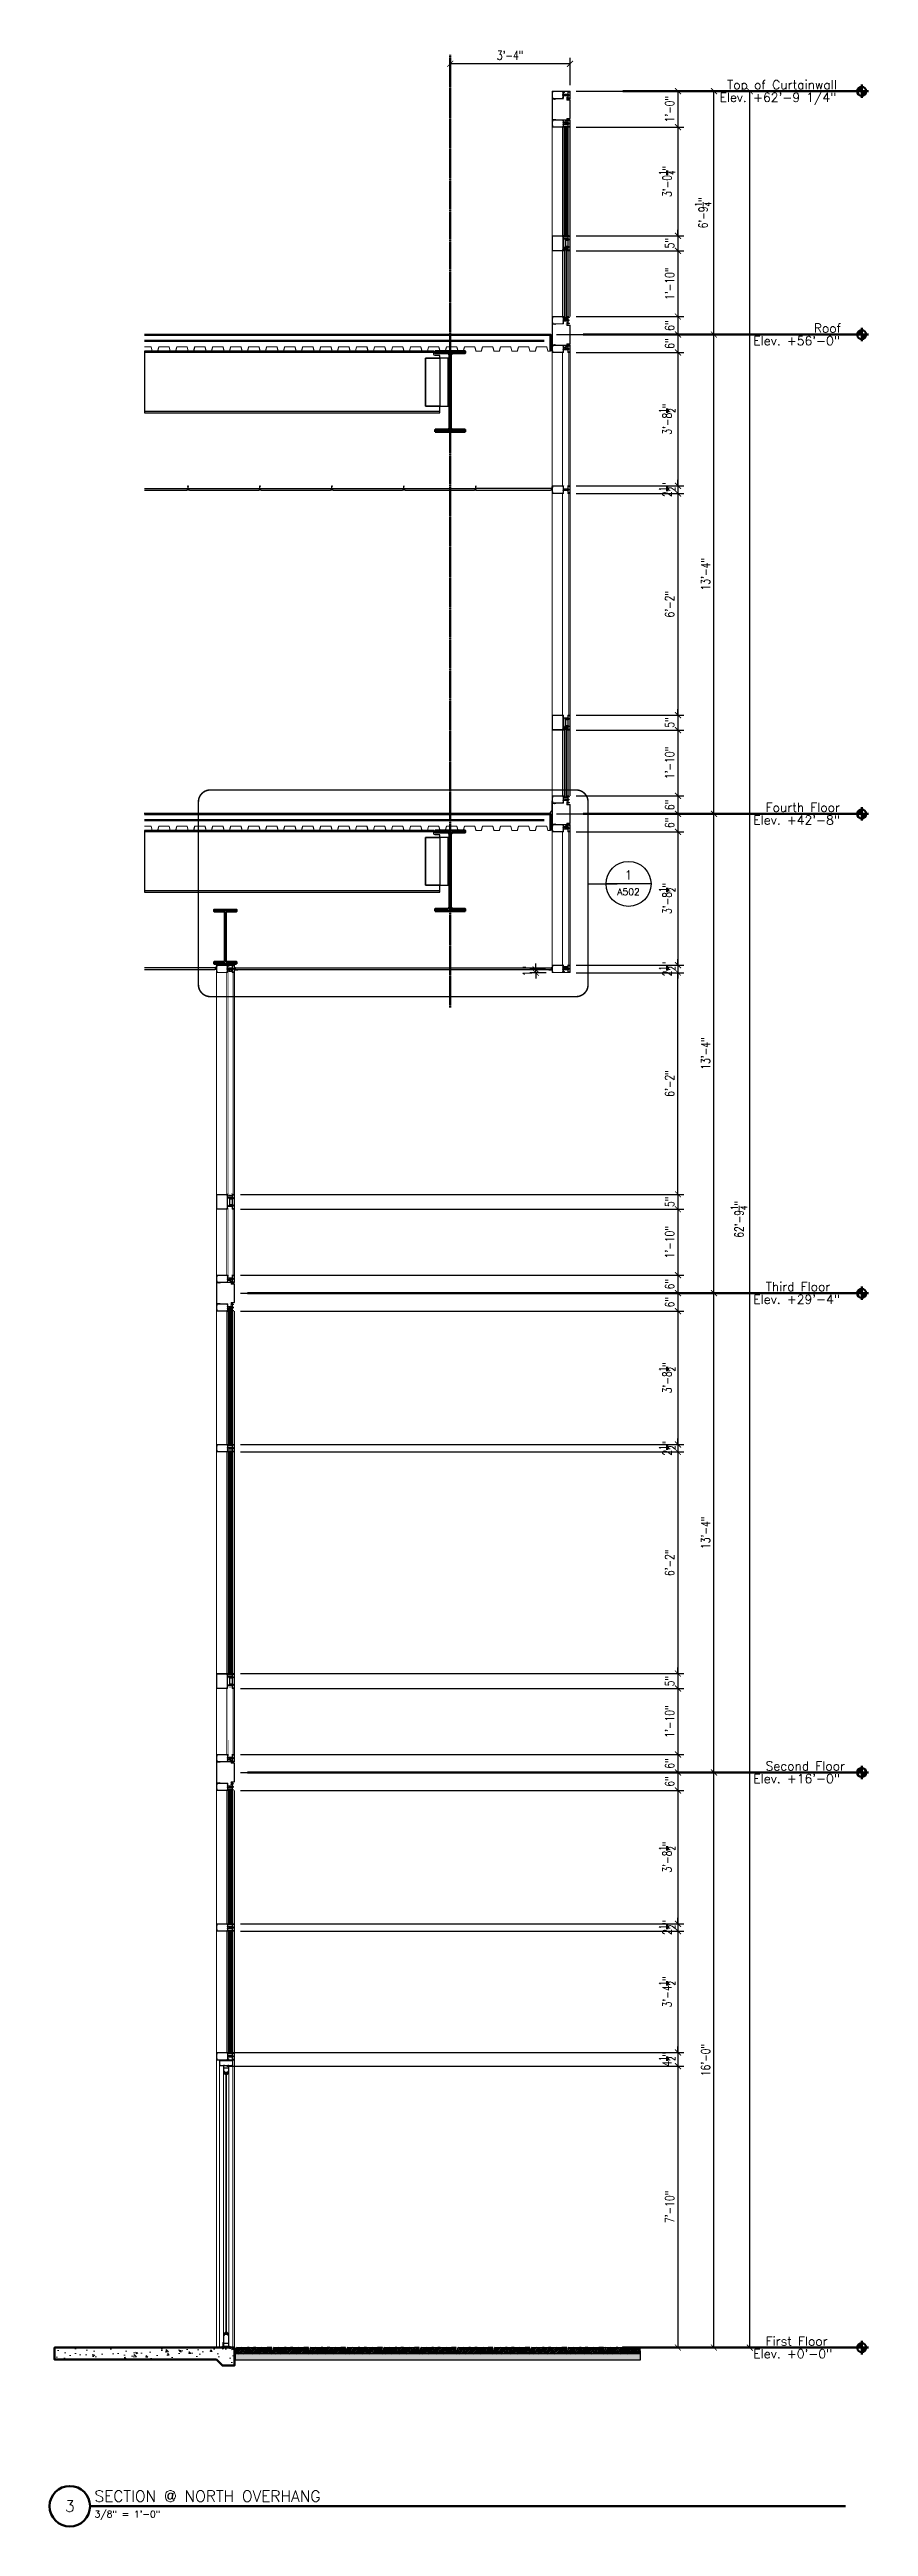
# Model space of a CAD drawing. Header units: inches. Extents: x 3850 to 5846, y -3 to 909.
# Drawn here: x 5573 to 5846, y -3 to 824 of the extents above; entities that cross this region are included whole.
import ezdxf
from ezdxf.enums import TextEntityAlignment as Align

# ---------------------------------------------------------------- set-up
doc = ezdxf.new("R2010")
doc.units = ezdxf.units.IN
doc.header["$LTSCALE"] = 0.5
doc.header["$MEASUREMENT"] = 0
doc.linetypes.add('CENTER2', pattern=[1.125, 0.75, -0.125, 0.125, -0.125])
doc.linetypes.add('HIDDEN2', pattern=[0.1875, 0.125, -0.0625])
doc.layers.get('0').update_dxf_attribs({"lineweight": 18})
doc.layers.get('Defpoints').update_dxf_attribs({"color": 140, "lineweight": 18})
for name, color, linetype, lineweight in [('A-Anno-Dims', 211, 'Continuous', 18), ('A-Detl-Fine', 90, 'Continuous', 18), ('A-Detl-Iden', 151, 'Continuous', 25), ('A-Detl-Medm', 31, 'Continuous', 25), ('A-Detl-Patt', 190, 'Continuous', 18), ('A-Detl-Thin', 150, 'Continuous', 18), ('A-Detl-Wide', 213, 'Continuous', 50), ('G-Anno-Ttlb', 213, 'Continuous', 50)]:
    doc.layers.add(name, color=color, linetype=linetype, lineweight=lineweight)
doc.styles.add('Arch-Dim', font='romans.shx', dxfattribs={"width": 0.75})
doc.styles.add('RomanS', font='romans.shx')
doc.dimstyles.new('Aec-Arch-I-96', dxfattribs={"dimscale": 96, "dimtxt": 0.09375, "dimasz": 0.0625, "dimexe": 0.0625, "dimexo": 0.0625, "dimgap": 0.03125, "dimtad": 1, "dimdec": 4, "dimzin": 3, "dimdsep": 46, "dimlunit": 4, "dimtxsty": 'Arch-Dim', "dimblk": 'ARCHTICK', "dimcen": 0.09375, "dimazin": 2, "dimtfac": 0.75, "dimtdec": 4, "dimtix": 1, "dimtmove": 2, "dimatfit": 2, "dimfxl": 1, "dimtolj": 1, "dimtzin": 0, "dimarcsym": 0})

msp = doc.modelspace()

# ---------------------------------------------------------------- blocks, each defined once
blk = doc.blocks.new('AecDtl_9650C2')
at = {"layer": 'A-Detl-Thin'}
blk.add_lwpolyline([(0.04, 0.59), (0.6, 0.02, 0.414214), (0.65, 0.02), (0.65, 0.02, 0.397145), (0.65, 0.07), (0.16, 0.62, -0.18372), (0.12, 0.7), (0.12, 3.88, 0.414214), (0, 4), (0, 0.68, 0.198912)], format="xyb", close=True, dxfattribs=at)
blk = doc.blocks.new('*U58')
at = {"layer": 'A-Detl-Patt'}
h = blk.add_hatch(dxfattribs=at)
h.set_pattern_fill('ANSI32', color=256, scale=6, style=0)
h.set_pattern_definition([(45, (0, -13.46), (-1.591, 1.591), []), (45, (1.0607, -13.46), (-1.591, 1.591), [])])
edge = h.paths.add_edge_path()
edge.add_line((4.995, -26.92), (4.995, -26.175))
edge.add_line((4.995, -26.175), (0.845, -26.175))
edge.add_arc((0.845, -25.575), 0.6, 180, 270, ccw=False)
edge.add_line((0.245, -25.575), (0.245, -1.345))
edge.add_arc((0.845, -1.345), 0.6, 90, 180, ccw=False)
edge.add_line((0.845, -0.745), (4.995, -0.745))
edge.add_line((4.995, -0.745), (4.995, 0))
edge.add_line((4.995, 0), (-4.995, 0))
edge.add_line((-4.995, 0), (-4.995, -0.745))
edge.add_line((-4.995, -0.745), (-0.845, -0.745))
edge.add_arc((-0.845, -1.345), 0.6, 0, 90, ccw=False)
edge.add_line((-0.245, -1.345), (-0.245, -25.575))
edge.add_arc((-0.845, -25.575), 0.6, -90, 0, ccw=False)
edge.add_line((-0.845, -26.175), (-4.995, -26.175))
edge.add_line((-4.995, -26.175), (-4.995, -26.92))
edge.add_line((-4.995, -26.92), (4.995, -26.92))
at = {"color": 0, "linetype": 'ByBlock'}
blk.add_lwpolyline([(4.995, -26.92), (4.995, -26.175), (0.845, -26.175, -0.4142136), (0.245, -25.575), (0.245, -1.345, -0.4142136), (0.845, -0.745), (4.995, -0.745), (4.995, 0), (-4.995, 0), (-4.995, -0.745), (-0.845, -0.745, -0.4142136), (-0.245, -1.345), (-0.245, -25.575, -0.4142136), (-0.845, -26.175), (-4.995, -26.175), (-4.995, -26.92)], format="xyb", close=True, dxfattribs=at)
blk = doc.blocks.new('*U69')
at = {"layer": 'A-Detl-Patt'}
h = blk.add_hatch(dxfattribs=at)
h.set_pattern_fill('CONCRETE_C', color=256, style=0)
h.set_pattern_definition([(50, (0, 0), (7.1726, -0.6275), [0.75, -8.25]), (355, (0, 0), (-1.3875, 7.5219), [0.6, -6.6]), (100.451, (0.598, -0.052), (5.7851, 6.8944), [0.6374, -7.0114]), (46.184, (0, 2), (10.6724, -1.6552), [1.125, -12.375]), (96.636, (0.889, 1.862), (9.3466, 9.7412), [0.9561, -10.5171]), (351.184, (0, 2), (9.3466, 9.7412), [0.9, -9.9]), (21, (1, 1.5), (5.96907, -4.0262), [0.75, -8.25]), (326, (1, 1.5), (2.43315, 7.2515), [0.6, -6.6]), (71.451, (1.4974, 1.1645), (8.4022, 3.2253), [0.6374, -7.0114]), (37.5, (0, 0), (0.1216, 3.32894), [0, -6.52, 0, -6.7, 0, -6.625]), (7.5, (0, 0), (2.6307, 3.94412), [0, -3.82, 0, -6.37, 0, -2.525]), (327.5, (-2.23, 0), (5.33822, -0.22555), [0, -2.5, 0, -7.8, 0, -10.35]), (317.5, (-3.23, 0), (5.83186, 1.00105), [0, -3.25, 0, -5.18, 0, -7.35])])
h.paths.add_polyline_path([(0, 0), (0, -6), (4, -6), (6, -4), (60, -4), (60, 0)])
at = {"layer": 'A-Detl-Wide'}
blk.add_lwpolyline([(0, 0), (0, -6), (4, -6), (6, -4), (60, -4), (60, 0)], close=True, dxfattribs=at)
blk = doc.blocks.new('*U70')
at = {"layer": 'A-Detl-Patt'}
h = blk.add_hatch(dxfattribs=at)
h.set_pattern_fill('ANSI33', color=256, scale=2, style=0)
h.paths.add_polyline_path([(0.85, -0.06), (1.71, 0.04), (2.68, -0.07), (3.59, 0.01), (4.49, 0.01), (5.45, -0.02), (6.07, 0.04), (6.74, 0.02), (7.26, 0.07), (7.81, -0.02), (8.78, -0.01), (9.39, 0.02), (10.07, 0.02), (11.01, 0.1), (11.98, -0.08), (11.97, 0.65), (11.92, 1.42), (11.97, 2), (11.11, 2.04), (10.39, 2.02), (9.42, 1.91), (8.66, 2.07), (8.12, 1.93), (7.41, 1.91), (6.7, 2.1), (5.88, 2.1), (4.99, 1.99), (4.45, 2.07), (3.89, 2.06), (2.93, 1.98), (2.03, 2), (1.23, 1.98), (0.33, 2.04), (0.09, 1.71), (-0.05, 0.92), (-0.07, 0.18)])
at = {"color": 0, "linetype": 'ByBlock'}
blk.add_lwpolyline([(0.85, -0.06), (1.71, 0.04), (2.68, -0.07), (3.59, 0.01), (4.49, 0.01), (5.45, -0.02), (6.07, 0.04), (6.74, 0.02), (7.26, 0.07), (7.81, -0.02), (8.78, -0.01), (9.39, 0.02), (10.07, 0.02), (11.01, 0.1), (11.98, -0.08), (11.97, 0.65), (11.92, 1.42), (11.97, 2), (11.11, 2.04), (10.39, 2.02), (9.42, 1.91), (8.66, 2.07), (8.12, 1.93), (7.41, 1.91), (6.7, 2.1), (5.88, 2.1), (4.99, 1.99), (4.45, 2.07), (3.89, 2.06), (2.93, 1.98), (2.03, 2), (1.23, 1.98), (0.33, 2.04), (0.09, 1.71), (-0.05, 0.92), (-0.07, 0.18)], close=True, dxfattribs=at)
blk = doc.blocks.new('*U71')
at = {"layer": 'A-Detl-Patt'}
h = blk.add_hatch(dxfattribs=at)
h.set_pattern_fill('ANSI32', color=256, scale=6, style=0)
h.set_pattern_definition([(45, (0, -8.995), (-1.591, 1.591), []), (45, (1.0607, -8.995), (-1.591, 1.591), [])])
edge = h.paths.add_edge_path()
edge.add_line((3.7475, -17.99), (3.7475, -17.42))
edge.add_line((3.7475, -17.42), (0.5775, -17.42))
edge.add_arc((0.5775, -17.02), 0.4, 180, 270, ccw=False)
edge.add_line((0.1775, -17.02), (0.1775, -0.97))
edge.add_arc((0.5775, -0.97), 0.4, 90, 180, ccw=False)
edge.add_line((0.5775, -0.57), (3.7475, -0.57))
edge.add_line((3.7475, -0.57), (3.7475, 0))
edge.add_line((3.7475, 0), (-3.7475, 0))
edge.add_line((-3.7475, 0), (-3.7475, -0.57))
edge.add_line((-3.7475, -0.57), (-0.5775, -0.57))
edge.add_arc((-0.5775, -0.97), 0.4, 0, 90, ccw=False)
edge.add_line((-0.1775, -0.97), (-0.1775, -17.02))
edge.add_arc((-0.5775, -17.02), 0.4, -90, 0, ccw=False)
edge.add_line((-0.5775, -17.42), (-3.7475, -17.42))
edge.add_line((-3.7475, -17.42), (-3.7475, -17.99))
edge.add_line((-3.7475, -17.99), (3.7475, -17.99))
at = {"color": 0, "linetype": 'ByBlock'}
blk.add_lwpolyline([(3.7475, -17.99), (3.7475, -17.42), (0.5775, -17.42, -0.41421356), (0.1775, -17.02), (0.1775, -0.97, -0.41421356), (0.5775, -0.57), (3.7475, -0.57), (3.7475, 0), (-3.7475, 0), (-3.7475, -0.57), (-0.5775, -0.57, -0.41421356), (-0.1775, -0.97), (-0.1775, -17.02, -0.41421356), (-0.5775, -17.42), (-3.7475, -17.42), (-3.7475, -17.99)], format="xyb", close=True, dxfattribs=at)
blk = doc.blocks.new('*U72')
at = {"layer": 'A-Detl-Thin'}
blk.add_lwpolyline([(0, 0.06), (0, 0), (0.92, 0), (1.3, 1.44), (4.7, 1.44), (5.08, 0), (6.92, 0), (7.3, 1.44), (10.7, 1.44), (11.08, 0), (12.92, 0), (13.3, 1.44), (16.7, 1.44), (17.08, 0), (18.92, 0), (19.3, 1.44), (22.7, 1.44), (23.08, 0), (24.92, 0), (25.3, 1.44), (28.7, 1.44), (29.08, 0), (30.92, 0), (31.3, 1.44), (34.7, 1.44), (35.08, 0), (36.92, 0), (37.3, 1.44), (40.7, 1.44), (41.08, 0), (42.92, 0), (43.3, 1.44), (46.7, 1.44), (47.08, 0), (48.92, 0), (49.3, 1.44), (52.7, 1.44), (53.08, 0), (54.92, 0), (55.3, 1.44), (58.7, 1.44), (59.08, 0), (60.92, 0), (61.3, 1.44), (64.7, 1.44), (65.08, 0), (66.92, 0), (67.3, 1.44), (70.7, 1.44), (71.08, 0), (72.92, 0), (73.3, 1.44), (76.7, 1.44), (77.08, 0), (78.92, 0), (79.3, 1.44), (82.7, 1.44), (83.08, 0), (84.92, 0), (85.3, 1.44), (88.7, 1.44), (89.08, 0), (90.92, 0), (91.3, 1.44), (94.7, 1.44), (95.08, 0), (96.92, 0), (97.3, 1.44), (100.7, 1.44), (101.08, 0), (102.92, 0), (103.3, 1.44), (106.7, 1.44), (107.08, 0), (108.92, 0), (109.3, 1.44), (112.7, 1.44), (113.08, 0), (114.92, 0), (115.3, 1.44), (118.7, 1.44), (119.08, 0), (120.92, 0), (121.3, 1.44), (124.7, 1.44), (125.08, 0), (126.92, 0), (127.3, 1.44), (130.7, 1.44), (131.08, 0), (132.92, 0), (133.3, 1.44), (135.5, 1.44), (135.5, 1.5), (133.25, 1.5), (132.88, 0.06), (131.12, 0.06), (130.75, 1.5), (127.25, 1.5), (126.88, 0.06), (125.12, 0.06), (124.75, 1.5), (121.25, 1.5), (120.88, 0.06), (119.12, 0.06), (118.75, 1.5), (115.25, 1.5), (114.88, 0.06), (113.12, 0.06), (112.75, 1.5), (109.25, 1.5), (108.88, 0.06), (107.12, 0.06), (106.75, 1.5), (103.25, 1.5), (102.88, 0.06), (101.12, 0.06), (100.75, 1.5), (97.25, 1.5), (96.88, 0.06), (95.12, 0.06), (94.75, 1.5), (91.25, 1.5), (90.88, 0.06), (89.12, 0.06), (88.75, 1.5), (85.25, 1.5), (84.88, 0.06), (83.12, 0.06), (82.75, 1.5), (79.25, 1.5), (78.88, 0.06), (77.12, 0.06), (76.75, 1.5), (73.25, 1.5), (72.88, 0.06), (71.12, 0.06), (70.75, 1.5), (67.25, 1.5), (66.88, 0.06), (65.12, 0.06), (64.75, 1.5), (61.25, 1.5), (60.88, 0.06), (59.12, 0.06), (58.75, 1.5), (55.25, 1.5), (54.88, 0.06), (53.12, 0.06), (52.75, 1.5), (49.25, 1.5), (48.88, 0.06), (47.12, 0.06), (46.75, 1.5), (43.25, 1.5), (42.88, 0.06), (41.12, 0.06), (40.75, 1.5), (37.25, 1.5), (36.88, 0.06), (35.12, 0.06), (34.75, 1.5), (31.25, 1.5), (30.88, 0.06), (29.12, 0.06), (28.75, 1.5), (25.25, 1.5), (24.88, 0.06), (23.12, 0.06), (22.75, 1.5), (19.25, 1.5), (18.88, 0.06), (17.12, 0.06), (16.75, 1.5), (13.25, 1.5), (12.88, 0.06), (11.12, 0.06), (10.75, 1.5), (7.25, 1.5), (6.88, 0.06), (5.12, 0.06), (4.75, 1.5), (1.25, 1.5), (0.88, 0.06), (0, 0.06)], close=True, dxfattribs=at)
at = {"layer": 'A-Detl-Wide'}
blk.add_lwpolyline([(0, 0.06), (0, 5.5), (135.5, 5.5)], dxfattribs=at)
blk = doc.blocks.new('*U235')
at = {"layer": 'A-Detl-Thin'}
blk.add_lwpolyline([(0, 0.06), (0, 0), (0.92, 0), (1.3, 1.44), (4.7, 1.44), (5.08, 0), (6.92, 0), (7.3, 1.44), (10.7, 1.44), (11.08, 0), (12.92, 0), (13.3, 1.44), (16.7, 1.44), (17.08, 0), (18.92, 0), (19.3, 1.44), (22.7, 1.44), (23.08, 0), (24.92, 0), (25.3, 1.44), (28.7, 1.44), (29.08, 0), (30.92, 0), (31.3, 1.44), (34.7, 1.44), (35.08, 0), (36.92, 0), (37.3, 1.44), (40.7, 1.44), (41.08, 0), (42.92, 0), (43.3, 1.44), (46.7, 1.44), (47.08, 0), (48.92, 0), (49.3, 1.44), (52.7, 1.44), (53.08, 0), (54.92, 0), (55.3, 1.44), (58.7, 1.44), (59.08, 0), (60.92, 0), (61.3, 1.44), (64.7, 1.44), (65.08, 0), (66.92, 0), (67.3, 1.44), (70.7, 1.44), (71.08, 0), (72.92, 0), (73.3, 1.44), (76.7, 1.44), (77.08, 0), (78.92, 0), (79.3, 1.44), (82.7, 1.44), (83.08, 0), (84.92, 0), (85.3, 1.44), (88.7, 1.44), (89.08, 0), (90.92, 0), (91.3, 1.44), (94.7, 1.44), (95.08, 0), (96.92, 0), (97.3, 1.44), (100.7, 1.44), (101.08, 0), (102.92, 0), (103.3, 1.44), (106.7, 1.44), (107.08, 0), (108.92, 0), (109.3, 1.44), (112.7, 1.44), (113.08, 0), (114.92, 0), (115.3, 1.44), (118.7, 1.44), (119.08, 0), (120.92, 0), (121.3, 1.44), (124.7, 1.44), (125.08, 0), (126.92, 0), (127.3, 1.44), (130.7, 1.44), (131.08, 0), (132.92, 0), (133.3, 1.44), (135.5, 1.44), (135.5, 1.5), (133.25, 1.5), (132.88, 0.06), (131.12, 0.06), (130.75, 1.5), (127.25, 1.5), (126.88, 0.06), (125.12, 0.06), (124.75, 1.5), (121.25, 1.5), (120.88, 0.06), (119.12, 0.06), (118.75, 1.5), (115.25, 1.5), (114.88, 0.06), (113.12, 0.06), (112.75, 1.5), (109.25, 1.5), (108.88, 0.06), (107.12, 0.06), (106.75, 1.5), (103.25, 1.5), (102.88, 0.06), (101.12, 0.06), (100.75, 1.5), (97.25, 1.5), (96.88, 0.06), (95.12, 0.06), (94.75, 1.5), (91.25, 1.5), (90.88, 0.06), (89.12, 0.06), (88.75, 1.5), (85.25, 1.5), (84.88, 0.06), (83.12, 0.06), (82.75, 1.5), (79.25, 1.5), (78.88, 0.06), (77.12, 0.06), (76.75, 1.5), (73.25, 1.5), (72.88, 0.06), (71.12, 0.06), (70.75, 1.5), (67.25, 1.5), (66.88, 0.06), (65.12, 0.06), (64.75, 1.5), (61.25, 1.5), (60.88, 0.06), (59.12, 0.06), (58.75, 1.5), (55.25, 1.5), (54.88, 0.06), (53.12, 0.06), (52.75, 1.5), (49.25, 1.5), (48.88, 0.06), (47.12, 0.06), (46.75, 1.5), (43.25, 1.5), (42.88, 0.06), (41.12, 0.06), (40.75, 1.5), (37.25, 1.5), (36.88, 0.06), (35.12, 0.06), (34.75, 1.5), (31.25, 1.5), (30.88, 0.06), (29.12, 0.06), (28.75, 1.5), (25.25, 1.5), (24.88, 0.06), (23.12, 0.06), (22.75, 1.5), (19.25, 1.5), (18.88, 0.06), (17.12, 0.06), (16.75, 1.5), (13.25, 1.5), (12.88, 0.06), (11.12, 0.06), (10.75, 1.5), (7.25, 1.5), (6.88, 0.06), (5.12, 0.06), (4.75, 1.5), (1.25, 1.5), (0.88, 0.06), (0, 0.06)], close=True, dxfattribs=at)
at = {"layer": 'A-Detl-Wide'}
blk.add_lwpolyline([(0, 0.06), (0, 5.5), (135.5, 5.5)], dxfattribs=at)
blk = doc.blocks.new('_ArchTick')
at = {"color": 0, "linetype": 'ByBlock', "const_width": 0.15}
blk.add_lwpolyline([(-0.5, -0.5), (0.5, 0.5)], dxfattribs=at)
blk = doc.blocks.new('*D77')
at = {"layer": 'A-Anno-Dims', "color": 0, "lineweight": -2, "transparency": 16777216}
for p, q in [((5738.67, 517.02), (5733.44, 517.02)), ((5738.94, 516), (5733.44, 516)), ((5735.44, 517.02), (5735.44, 519.02)), ((5735.44, 516), (5735.44, 517.02)), ((5735.44, 516), (5735.44, 514))]:
    blk.add_line(p, q, dxfattribs=at)
at = {"layer": 'Defpoints', "color": 0, "transparency": 16777216}
for p in [(5735.44, 517.02), (5740.67, 517.02), (5740.94, 516)]:
    blk.add_point(p, dxfattribs=at)
at = {"layer": 'A-Anno-Dims', "color": 0, "lineweight": -2, "transparency": 16777216, "xscale": 2, "yscale": 2, "zscale": 2}
for p, rotation in [((5735.44, 517.02), 270), ((5735.44, 516), 90)]:
    blk.add_blockref('_ArchTick', p, dxfattribs=dict(at, rotation=rotation))
at = {"layer": 'A-Anno-Dims', "color": 0, "transparency": 16777216, "insert": (5732.65, 516.51), "char_height": 3, "attachment_point": 5, "rotation": 90, "style": 'Arch-Dim'}
blk.add_mtext('\\A1;1"', dxfattribs=at)
blk = doc.blocks.new('Anno_Detail_A2')
at = {"color": 0, "linetype": 'ByBlock', "lineweight": -2}
blk.add_line((2.5, 0), (-2.5, 0), dxfattribs=at)
blk.add_circle((0, 0), 2.5, dxfattribs=at)
at = {"color": 0, "linetype": 'ByBlock', "lineweight": -2, "style": 'RomanS'}
blk.add_attdef('NUMBER', text='', height=1, dxfattribs=at).set_placement((0, 0.5), align=Align.CENTER)
blk.add_attdef('SHEET', text='', height=0.75, dxfattribs=at).set_placement((0, -0.5), align=Align.TOP_CENTER)
blk = doc.blocks.new('Anno_Elevation_Label_1')
at = {"linetype": 'ByBlock'}
h = blk.add_hatch(color=0, dxfattribs=at)
h.paths.add_polyline_path([(-0.78, 0.047), (-0.78, 0), (-0.733, 0, 0.414214)])
h.paths.add_polyline_path([(-0.78, 0), (-0.827, 0, 0.414214), (-0.78, -0.047)])
at = {"color": 0, "linetype": 'ByBlock'}
for p, q in [((-0.85, 0), (0, 0)), ((-0.78, -0.07), (-0.78, 0.07))]:
    blk.add_line(p, q, dxfattribs=at)
blk.add_circle((-0.78, 0), 0.0469, dxfattribs=at)
at = {"color": 0, "linetype": 'ByBlock', "style": 'RomanS'}
for tag, p in [('LABEL', (-0.731, 0.021)), ('ELEVATION', (-0.731, -0.111))]:
    blk.add_attdef(tag, p, '', height=0.0938, dxfattribs=at)
blk = doc.blocks.new('*D236')
at = {"layer": 'A-Anno-Dims', "color": 0, "lineweight": -2, "transparency": 16777216}
for p, q in [((5636.92, 249), (5796.92, 249)), ((5794.92, 57), (5794.92, 249)), ((5748.92, 57), (5796.92, 57))]:
    blk.add_line(p, q, dxfattribs=at)
at = {"layer": 'Defpoints', "color": 0, "transparency": 16777216}
for p in [(5634.92, 249), (5794.92, 249), (5746.92, 57)]:
    blk.add_point(p, dxfattribs=at)
at = {"layer": 'A-Anno-Dims', "color": 0, "lineweight": -2, "transparency": 16777216, "xscale": 2, "yscale": 2, "zscale": 2}
for p, rotation in [((5794.92, 249), 90), ((5794.92, 57), 270)]:
    blk.add_blockref('_ArchTick', p, dxfattribs=dict(at, rotation=rotation))
at = {"layer": 'A-Anno-Dims', "color": 0, "transparency": 16777216, "insert": (5792.13, 153), "char_height": 3, "attachment_point": 5, "rotation": 90, "style": 'Arch-Dim'}
blk.add_mtext('\\A1;16\'-0"', dxfattribs=at)
blk = doc.blocks.new('*D237')
at = {"layer": 'A-Anno-Dims', "color": 0, "lineweight": -2, "transparency": 16777216}
for p, q in [((5636.92, 409), (5796.92, 409)), ((5794.92, 249), (5794.92, 409)), ((5636.92, 249), (5796.92, 249))]:
    blk.add_line(p, q, dxfattribs=at)
at = {"layer": 'Defpoints', "color": 0, "transparency": 16777216}
for p in [(5634.92, 409), (5794.92, 409), (5634.92, 249)]:
    blk.add_point(p, dxfattribs=at)
at = {"layer": 'A-Anno-Dims', "color": 0, "lineweight": -2, "transparency": 16777216, "xscale": 2, "yscale": 2, "zscale": 2}
for p, rotation in [((5794.92, 409), 90), ((5794.92, 249), 270)]:
    blk.add_blockref('_ArchTick', p, dxfattribs=dict(at, rotation=rotation))
at = {"layer": 'A-Anno-Dims', "color": 0, "transparency": 16777216, "insert": (5792.13, 329), "char_height": 3, "attachment_point": 5, "rotation": 90, "style": 'Arch-Dim'}
blk.add_mtext('\\A1;13\'-4"', dxfattribs=at)
blk = doc.blocks.new('*D238')
at = {"layer": 'A-Anno-Dims', "color": 0, "lineweight": -2, "transparency": 16777216}
for p, q in [((5748.92, 569), (5796.92, 569)), ((5794.92, 409), (5794.92, 569)), ((5636.92, 409), (5796.92, 409))]:
    blk.add_line(p, q, dxfattribs=at)
at = {"layer": 'Defpoints', "color": 0, "transparency": 16777216}
for p in [(5746.92, 569), (5794.92, 569), (5634.92, 409)]:
    blk.add_point(p, dxfattribs=at)
at = {"layer": 'A-Anno-Dims', "color": 0, "lineweight": -2, "transparency": 16777216, "xscale": 2, "yscale": 2, "zscale": 2}
for p, rotation in [((5794.92, 569), 90), ((5794.92, 409), 270)]:
    blk.add_blockref('_ArchTick', p, dxfattribs=dict(at, rotation=rotation))
at = {"layer": 'A-Anno-Dims', "color": 0, "transparency": 16777216, "insert": (5792.13, 489), "char_height": 3, "attachment_point": 5, "rotation": 90, "style": 'Arch-Dim'}
blk.add_mtext('\\A1;13\'-4"', dxfattribs=at)
blk = doc.blocks.new('*D239')
at = {"layer": 'A-Anno-Dims', "color": 0, "lineweight": -2, "transparency": 16777216}
for p, q in [((5748.92, 729), (5796.92, 729)), ((5794.92, 569), (5794.92, 729)), ((5748.92, 569), (5796.92, 569))]:
    blk.add_line(p, q, dxfattribs=at)
at = {"layer": 'Defpoints', "color": 0, "transparency": 16777216}
for p in [(5746.92, 729), (5794.92, 729), (5746.92, 569)]:
    blk.add_point(p, dxfattribs=at)
at = {"layer": 'A-Anno-Dims', "color": 0, "lineweight": -2, "transparency": 16777216, "xscale": 2, "yscale": 2, "zscale": 2}
for p, rotation in [((5794.92, 729), 90), ((5794.92, 569), 270)]:
    blk.add_blockref('_ArchTick', p, dxfattribs=dict(at, rotation=rotation))
at = {"layer": 'A-Anno-Dims', "color": 0, "transparency": 16777216, "insert": (5792.13, 649), "char_height": 3, "attachment_point": 5, "rotation": 90, "style": 'Arch-Dim'}
blk.add_mtext('\\A1;13\'-4"', dxfattribs=at)
blk = doc.blocks.new('*D240')
at = {"layer": 'A-Anno-Dims', "color": 0, "lineweight": -2, "transparency": 16777216}
for p, q in [((5748.92, 810.25), (5796.92, 810.25)), ((5794.92, 729), (5794.92, 810.25)), ((5748.92, 729), (5796.92, 729))]:
    blk.add_line(p, q, dxfattribs=at)
at = {"layer": 'Defpoints', "color": 0, "transparency": 16777216}
for p in [(5746.92, 810.25), (5794.92, 810.25), (5746.92, 729)]:
    blk.add_point(p, dxfattribs=at)
at = {"layer": 'A-Anno-Dims', "color": 0, "lineweight": -2, "transparency": 16777216, "xscale": 2, "yscale": 2, "zscale": 2}
for p, rotation in [((5794.92, 810.25), 90), ((5794.92, 729), 270)]:
    blk.add_blockref('_ArchTick', p, dxfattribs=dict(at, rotation=rotation))
at = {"layer": 'A-Anno-Dims', "color": 0, "transparency": 16777216, "insert": (5791.3, 769.63), "char_height": 3, "attachment_point": 5, "rotation": 90, "style": 'Arch-Dim'}
blk.add_mtext('\\A1;6\'-9{\\H0.750000x;\\S1/4;}"', dxfattribs=at)
blk = doc.blocks.new('*D241')
at = {"layer": 'A-Anno-Dims', "color": 0, "lineweight": -2, "transparency": 16777216}
for p, q in [((5748.92, 810.25), (5808.92, 810.25)), ((5806.92, 57), (5806.92, 810.25)), ((5748.92, 57), (5808.92, 57))]:
    blk.add_line(p, q, dxfattribs=at)
at = {"layer": 'Defpoints', "color": 0, "transparency": 16777216}
for p in [(5746.92, 810.25), (5806.92, 810.25), (5746.92, 57)]:
    blk.add_point(p, dxfattribs=at)
at = {"layer": 'A-Anno-Dims', "color": 0, "lineweight": -2, "transparency": 16777216, "xscale": 2, "yscale": 2, "zscale": 2}
for p, rotation in [((5806.92, 810.25), 90), ((5806.92, 57), 270)]:
    blk.add_blockref('_ArchTick', p, dxfattribs=dict(at, rotation=rotation))
at = {"layer": 'A-Anno-Dims', "color": 0, "transparency": 16777216, "insert": (5803.3, 433.63), "char_height": 3, "attachment_point": 5, "rotation": 90, "style": 'Arch-Dim'}
blk.add_mtext('\\A1;62\'-9{\\H0.750000x;\\S1/4;}"', dxfattribs=at)
blk = doc.blocks.new('*D242')
at = {"layer": 'A-Detl-Wide', "color": 0, "lineweight": -2, "transparency": 16777216}
for p, q in [((5748.92, 810.25), (5784.92, 810.25)), ((5782.92, 810.25), (5782.92, 798.25)), ((5748.92, 798.25), (5784.92, 798.25))]:
    blk.add_line(p, q, dxfattribs=at)
at = {"layer": 'Defpoints', "color": 0, "transparency": 16777216}
for p in [(5746.92, 810.25), (5746.92, 798.25), (5782.92, 798.25)]:
    blk.add_point(p, dxfattribs=at)
at = {"layer": 'A-Detl-Wide', "color": 0, "lineweight": -2, "transparency": 16777216, "xscale": 2, "yscale": 2, "zscale": 2}
for p, rotation in [((5782.92, 810.25), 90), ((5782.92, 798.25), 270)]:
    blk.add_blockref('_ArchTick', p, dxfattribs=dict(at, rotation=rotation))
at = {"layer": 'A-Detl-Wide', "color": 0, "transparency": 16777216, "insert": (5780.13, 804.25), "char_height": 3, "attachment_point": 5, "rotation": 90, "style": 'Arch-Dim'}
blk.add_mtext('\\A1;1\'-0"', dxfattribs=at)
blk = doc.blocks.new('*D243')
at = {"layer": 'A-Detl-Wide', "color": 0, "lineweight": -2, "transparency": 16777216}
for p, q in [((5748.92, 798.25), (5784.92, 798.25)), ((5782.92, 798.25), (5782.92, 762)), ((5748.92, 762), (5784.92, 762))]:
    blk.add_line(p, q, dxfattribs=at)
at = {"layer": 'Defpoints', "color": 0, "transparency": 16777216}
for p in [(5746.92, 798.25), (5746.92, 762), (5782.92, 762)]:
    blk.add_point(p, dxfattribs=at)
at = {"layer": 'A-Detl-Wide', "color": 0, "lineweight": -2, "transparency": 16777216, "xscale": 2, "yscale": 2, "zscale": 2}
for p, rotation in [((5782.92, 798.25), 90), ((5782.92, 762), 270)]:
    blk.add_blockref('_ArchTick', p, dxfattribs=dict(at, rotation=rotation))
at = {"layer": 'A-Detl-Wide', "color": 0, "transparency": 16777216, "insert": (5779.3, 780.12), "char_height": 3, "attachment_point": 5, "rotation": 90, "style": 'Arch-Dim'}
blk.add_mtext('\\A1;3\'-0{\\H0.750000x;\\S1/4;}"', dxfattribs=at)
blk = doc.blocks.new('*D244')
at = {"layer": 'A-Detl-Wide', "color": 0, "lineweight": -2, "transparency": 16777216}
for p, q in [((5748.92, 762), (5784.92, 762)), ((5782.92, 762), (5782.92, 764)), ((5782.92, 762), (5782.92, 757)), ((5748.92, 757), (5784.92, 757)), ((5782.92, 757), (5782.92, 755))]:
    blk.add_line(p, q, dxfattribs=at)
at = {"layer": 'Defpoints', "color": 0, "transparency": 16777216}
for p in [(5746.92, 762), (5746.92, 757), (5782.92, 757)]:
    blk.add_point(p, dxfattribs=at)
at = {"layer": 'A-Detl-Wide', "color": 0, "lineweight": -2, "transparency": 16777216, "xscale": 2, "yscale": 2, "zscale": 2}
for p, rotation in [((5782.92, 762), 270), ((5782.92, 757), 90)]:
    blk.add_blockref('_ArchTick', p, dxfattribs=dict(at, rotation=rotation))
at = {"layer": 'A-Detl-Wide', "color": 0, "transparency": 16777216, "insert": (5780.13, 759.5), "char_height": 3, "attachment_point": 5, "rotation": 90, "style": 'Arch-Dim'}
blk.add_mtext('\\A1;5"', dxfattribs=at)
blk = doc.blocks.new('*D245')
at = {"layer": 'A-Detl-Wide', "color": 0, "lineweight": -2, "transparency": 16777216}
for p, q in [((5748.92, 757), (5784.92, 757)), ((5782.92, 757), (5782.92, 735)), ((5748.92, 735), (5784.92, 735))]:
    blk.add_line(p, q, dxfattribs=at)
at = {"layer": 'Defpoints', "color": 0, "transparency": 16777216}
for p in [(5746.92, 757), (5746.92, 735), (5782.92, 735)]:
    blk.add_point(p, dxfattribs=at)
at = {"layer": 'A-Detl-Wide', "color": 0, "lineweight": -2, "transparency": 16777216, "xscale": 2, "yscale": 2, "zscale": 2}
for p, rotation in [((5782.92, 757), 90), ((5782.92, 735), 270)]:
    blk.add_blockref('_ArchTick', p, dxfattribs=dict(at, rotation=rotation))
at = {"layer": 'A-Detl-Wide', "color": 0, "transparency": 16777216, "insert": (5780.13, 746), "char_height": 3, "attachment_point": 5, "rotation": 90, "style": 'Arch-Dim'}
blk.add_mtext('\\A1;1\'-10"', dxfattribs=at)
blk = doc.blocks.new('*D246')
at = {"layer": 'A-Detl-Wide', "color": 0, "lineweight": -2, "transparency": 16777216}
for p, q in [((5742.42, 729), (5784.92, 729)), ((5748.92, 735), (5784.92, 735)), ((5782.92, 735), (5782.92, 729))]:
    blk.add_line(p, q, dxfattribs=at)
at = {"layer": 'Defpoints', "color": 0, "transparency": 16777216}
for p in [(5740.42, 729), (5746.92, 735), (5782.92, 729)]:
    blk.add_point(p, dxfattribs=at)
at = {"layer": 'A-Detl-Wide', "color": 0, "lineweight": -2, "transparency": 16777216, "xscale": 2, "yscale": 2, "zscale": 2}
for p, rotation in [((5782.92, 735), 90), ((5782.92, 729), 270)]:
    blk.add_blockref('_ArchTick', p, dxfattribs=dict(at, rotation=rotation))
at = {"layer": 'A-Detl-Wide', "color": 0, "transparency": 16777216, "insert": (5780.13, 732), "char_height": 3, "attachment_point": 5, "rotation": 90, "style": 'Arch-Dim'}
blk.add_mtext('\\A1;6"', dxfattribs=at)
blk = doc.blocks.new('*D247')
at = {"layer": 'A-Detl-Wide', "color": 0, "lineweight": -2, "transparency": 16777216}
for p, q in [((5742.42, 729), (5784.92, 729)), ((5782.92, 729), (5782.92, 723)), ((5748.92, 723), (5784.92, 723))]:
    blk.add_line(p, q, dxfattribs=at)
at = {"layer": 'Defpoints', "color": 0, "transparency": 16777216}
for p in [(5740.42, 729), (5746.92, 723), (5782.92, 723)]:
    blk.add_point(p, dxfattribs=at)
at = {"layer": 'A-Detl-Wide', "color": 0, "lineweight": -2, "transparency": 16777216, "xscale": 2, "yscale": 2, "zscale": 2}
for p, rotation in [((5782.92, 729), 90), ((5782.92, 723), 270)]:
    blk.add_blockref('_ArchTick', p, dxfattribs=dict(at, rotation=rotation))
at = {"layer": 'A-Detl-Wide', "color": 0, "transparency": 16777216, "insert": (5780.13, 726), "char_height": 3, "attachment_point": 5, "rotation": 90, "style": 'Arch-Dim'}
blk.add_mtext('\\A1;6"', dxfattribs=at)
blk = doc.blocks.new('*D248')
at = {"layer": 'A-Detl-Wide', "color": 0, "lineweight": -2, "transparency": 16777216}
for p, q in [((5748.92, 723), (5784.92, 723)), ((5782.92, 723), (5782.92, 678.5)), ((5748.92, 678.5), (5784.92, 678.5))]:
    blk.add_line(p, q, dxfattribs=at)
at = {"layer": 'Defpoints', "color": 0, "transparency": 16777216}
for p in [(5746.92, 723), (5746.92, 678.5), (5782.92, 678.5)]:
    blk.add_point(p, dxfattribs=at)
at = {"layer": 'A-Detl-Wide', "color": 0, "lineweight": -2, "transparency": 16777216, "xscale": 2, "yscale": 2, "zscale": 2}
for p, rotation in [((5782.92, 723), 90), ((5782.92, 678.5), 270)]:
    blk.add_blockref('_ArchTick', p, dxfattribs=dict(at, rotation=rotation))
at = {"layer": 'A-Detl-Wide', "color": 0, "transparency": 16777216, "insert": (5779.3, 700.75), "char_height": 3, "attachment_point": 5, "rotation": 90, "style": 'Arch-Dim'}
blk.add_mtext('\\A1;3\'-8{\\H0.750000x;\\S1/2;}"', dxfattribs=at)
blk = doc.blocks.new('*D249')
at = {"layer": 'A-Detl-Wide', "color": 0, "lineweight": -2, "transparency": 16777216}
for p, q in [((5748.92, 678.5), (5784.92, 678.5)), ((5782.92, 678.5), (5782.92, 680.5)), ((5782.92, 678.5), (5782.92, 676)), ((5748.92, 676), (5784.92, 676)), ((5782.92, 676), (5782.92, 674))]:
    blk.add_line(p, q, dxfattribs=at)
at = {"layer": 'Defpoints', "color": 0, "transparency": 16777216}
for p in [(5746.92, 678.5), (5746.92, 676), (5782.92, 676)]:
    blk.add_point(p, dxfattribs=at)
at = {"layer": 'A-Detl-Wide', "color": 0, "lineweight": -2, "transparency": 16777216, "xscale": 2, "yscale": 2, "zscale": 2}
for p, rotation in [((5782.92, 678.5), 270), ((5782.92, 676), 90)]:
    blk.add_blockref('_ArchTick', p, dxfattribs=dict(at, rotation=rotation))
at = {"layer": 'A-Detl-Wide', "color": 0, "transparency": 16777216, "insert": (5779.3, 677.25), "char_height": 3, "attachment_point": 5, "rotation": 90, "style": 'Arch-Dim'}
blk.add_mtext('\\A1;2{\\H0.750000x;\\S1/2;}"', dxfattribs=at)
blk = doc.blocks.new('*D250')
at = {"layer": 'A-Detl-Wide', "color": 0, "lineweight": -2, "transparency": 16777216}
for p, q in [((5748.92, 676), (5784.92, 676)), ((5782.92, 676), (5782.92, 602)), ((5748.92, 602), (5784.92, 602))]:
    blk.add_line(p, q, dxfattribs=at)
at = {"layer": 'Defpoints', "color": 0, "transparency": 16777216}
for p in [(5746.92, 676), (5746.92, 602), (5782.92, 602)]:
    blk.add_point(p, dxfattribs=at)
at = {"layer": 'A-Detl-Wide', "color": 0, "lineweight": -2, "transparency": 16777216, "xscale": 2, "yscale": 2, "zscale": 2}
for p, rotation in [((5782.92, 676), 90), ((5782.92, 602), 270)]:
    blk.add_blockref('_ArchTick', p, dxfattribs=dict(at, rotation=rotation))
at = {"layer": 'A-Detl-Wide', "color": 0, "transparency": 16777216, "insert": (5780.13, 639), "char_height": 3, "attachment_point": 5, "rotation": 90, "style": 'Arch-Dim'}
blk.add_mtext('\\A1;6\'-2"', dxfattribs=at)
blk = doc.blocks.new('*D251')
at = {"layer": 'A-Detl-Wide', "color": 0, "lineweight": -2, "transparency": 16777216}
for p, q in [((5782.92, 602), (5782.92, 604)), ((5748.92, 602), (5784.92, 602)), ((5748.92, 597), (5784.92, 597)), ((5782.92, 602), (5782.92, 597)), ((5782.92, 597), (5782.92, 595))]:
    blk.add_line(p, q, dxfattribs=at)
at = {"layer": 'Defpoints', "color": 0, "transparency": 16777216}
for p in [(5746.92, 602), (5746.92, 597), (5782.92, 597)]:
    blk.add_point(p, dxfattribs=at)
at = {"layer": 'A-Detl-Wide', "color": 0, "lineweight": -2, "transparency": 16777216, "xscale": 2, "yscale": 2, "zscale": 2}
for p, rotation in [((5782.92, 602), 270), ((5782.92, 597), 90)]:
    blk.add_blockref('_ArchTick', p, dxfattribs=dict(at, rotation=rotation))
at = {"layer": 'A-Detl-Wide', "color": 0, "transparency": 16777216, "insert": (5780.13, 599.5), "char_height": 3, "attachment_point": 5, "rotation": 90, "style": 'Arch-Dim'}
blk.add_mtext('\\A1;5"', dxfattribs=at)
blk = doc.blocks.new('*D252')
at = {"layer": 'A-Detl-Wide', "color": 0, "lineweight": -2, "transparency": 16777216}
for p, q in [((5748.92, 597), (5784.92, 597)), ((5782.92, 597), (5782.92, 575)), ((5748.92, 575), (5784.92, 575))]:
    blk.add_line(p, q, dxfattribs=at)
at = {"layer": 'Defpoints', "color": 0, "transparency": 16777216}
for p in [(5746.92, 597), (5746.92, 575), (5782.92, 575)]:
    blk.add_point(p, dxfattribs=at)
at = {"layer": 'A-Detl-Wide', "color": 0, "lineweight": -2, "transparency": 16777216, "xscale": 2, "yscale": 2, "zscale": 2}
for p, rotation in [((5782.92, 597), 90), ((5782.92, 575), 270)]:
    blk.add_blockref('_ArchTick', p, dxfattribs=dict(at, rotation=rotation))
at = {"layer": 'A-Detl-Wide', "color": 0, "transparency": 16777216, "insert": (5780.13, 586), "char_height": 3, "attachment_point": 5, "rotation": 90, "style": 'Arch-Dim'}
blk.add_mtext('\\A1;1\'-10"', dxfattribs=at)
blk = doc.blocks.new('*D253')
at = {"layer": 'A-Detl-Wide', "color": 0, "lineweight": -2, "transparency": 16777216}
for p, q in [((5748.92, 575), (5784.92, 575)), ((5782.92, 575), (5782.92, 569)), ((5742.42, 569), (5784.92, 569))]:
    blk.add_line(p, q, dxfattribs=at)
at = {"layer": 'Defpoints', "color": 0, "transparency": 16777216}
for p in [(5746.92, 575), (5740.42, 569), (5782.92, 569)]:
    blk.add_point(p, dxfattribs=at)
at = {"layer": 'A-Detl-Wide', "color": 0, "lineweight": -2, "transparency": 16777216, "xscale": 2, "yscale": 2, "zscale": 2}
for p, rotation in [((5782.92, 575), 90), ((5782.92, 569), 270)]:
    blk.add_blockref('_ArchTick', p, dxfattribs=dict(at, rotation=rotation))
at = {"layer": 'A-Detl-Wide', "color": 0, "transparency": 16777216, "insert": (5780.13, 572), "char_height": 3, "attachment_point": 5, "rotation": 90, "style": 'Arch-Dim'}
blk.add_mtext('\\A1;6"', dxfattribs=at)
blk = doc.blocks.new('*D254')
at = {"layer": 'A-Detl-Wide', "color": 0, "lineweight": -2, "transparency": 16777216}
for p, q in [((5742.42, 569), (5784.92, 569)), ((5748.92, 563), (5784.92, 563)), ((5782.92, 569), (5782.92, 563))]:
    blk.add_line(p, q, dxfattribs=at)
at = {"layer": 'Defpoints', "color": 0, "transparency": 16777216}
for p in [(5740.42, 569), (5746.92, 563), (5782.92, 563)]:
    blk.add_point(p, dxfattribs=at)
at = {"layer": 'A-Detl-Wide', "color": 0, "lineweight": -2, "transparency": 16777216, "xscale": 2, "yscale": 2, "zscale": 2}
for p, rotation in [((5782.92, 569), 90), ((5782.92, 563), 270)]:
    blk.add_blockref('_ArchTick', p, dxfattribs=dict(at, rotation=rotation))
at = {"layer": 'A-Detl-Wide', "color": 0, "transparency": 16777216, "insert": (5780.13, 566), "char_height": 3, "attachment_point": 5, "rotation": 90, "style": 'Arch-Dim'}
blk.add_mtext('\\A1;6"', dxfattribs=at)
blk = doc.blocks.new('*D255')
at = {"layer": 'A-Detl-Wide', "color": 0, "lineweight": -2, "transparency": 16777216}
for p, q in [((5748.92, 563), (5784.92, 563)), ((5782.92, 563), (5782.92, 518.5)), ((5748.92, 518.5), (5784.92, 518.5))]:
    blk.add_line(p, q, dxfattribs=at)
at = {"layer": 'Defpoints', "color": 0, "transparency": 16777216}
for p in [(5746.92, 563), (5746.92, 518.5), (5782.92, 518.5)]:
    blk.add_point(p, dxfattribs=at)
at = {"layer": 'A-Detl-Wide', "color": 0, "lineweight": -2, "transparency": 16777216, "xscale": 2, "yscale": 2, "zscale": 2}
for p, rotation in [((5782.92, 563), 90), ((5782.92, 518.5), 270)]:
    blk.add_blockref('_ArchTick', p, dxfattribs=dict(at, rotation=rotation))
at = {"layer": 'A-Detl-Wide', "color": 0, "transparency": 16777216, "insert": (5779.3, 540.75), "char_height": 3, "attachment_point": 5, "rotation": 90, "style": 'Arch-Dim'}
blk.add_mtext('\\A1;3\'-8{\\H0.750000x;\\S1/2;}"', dxfattribs=at)
blk = doc.blocks.new('*D256')
at = {"layer": 'A-Detl-Wide', "color": 0, "lineweight": -2, "transparency": 16777216}
for p, q in [((5748.92, 518.5), (5784.92, 518.5)), ((5748.92, 516), (5784.92, 516)), ((5782.92, 518.5), (5782.92, 520.5)), ((5782.92, 518.5), (5782.92, 516)), ((5782.92, 516), (5782.92, 514))]:
    blk.add_line(p, q, dxfattribs=at)
at = {"layer": 'Defpoints', "color": 0, "transparency": 16777216}
for p in [(5746.92, 518.5), (5746.92, 516), (5782.92, 516)]:
    blk.add_point(p, dxfattribs=at)
at = {"layer": 'A-Detl-Wide', "color": 0, "lineweight": -2, "transparency": 16777216, "xscale": 2, "yscale": 2, "zscale": 2}
for p, rotation in [((5782.92, 518.5), 270), ((5782.92, 516), 90)]:
    blk.add_blockref('_ArchTick', p, dxfattribs=dict(at, rotation=rotation))
at = {"layer": 'A-Detl-Wide', "color": 0, "transparency": 16777216, "insert": (5779.3, 517.25), "char_height": 3, "attachment_point": 5, "rotation": 90, "style": 'Arch-Dim'}
blk.add_mtext('\\A1;2{\\H0.750000x;\\S1/2;}"', dxfattribs=at)
blk = doc.blocks.new('*D257')
at = {"layer": 'A-Detl-Wide', "color": 0, "lineweight": -2, "transparency": 16777216}
for p, q in [((5636.92, 442), (5784.92, 442)), ((5782.92, 442), (5782.92, 444)), ((5782.92, 442), (5782.92, 437)), ((5636.92, 437), (5784.92, 437)), ((5782.92, 437), (5782.92, 435))]:
    blk.add_line(p, q, dxfattribs=at)
at = {"layer": 'Defpoints', "color": 0, "transparency": 16777216}
for p in [(5634.92, 442), (5634.92, 437), (5782.92, 437)]:
    blk.add_point(p, dxfattribs=at)
at = {"layer": 'A-Detl-Wide', "color": 0, "lineweight": -2, "transparency": 16777216, "xscale": 2, "yscale": 2, "zscale": 2}
for p, rotation in [((5782.92, 442), 270), ((5782.92, 437), 90)]:
    blk.add_blockref('_ArchTick', p, dxfattribs=dict(at, rotation=rotation))
at = {"layer": 'A-Detl-Wide', "color": 0, "transparency": 16777216, "insert": (5780.13, 439.5), "char_height": 3, "attachment_point": 5, "rotation": 90, "style": 'Arch-Dim'}
blk.add_mtext('\\A1;5"', dxfattribs=at)
blk = doc.blocks.new('*D258')
at = {"layer": 'A-Detl-Wide', "color": 0, "lineweight": -2, "transparency": 16777216}
for p, q in [((5636.92, 437), (5784.92, 437)), ((5782.92, 437), (5782.92, 415)), ((5636.92, 415), (5784.92, 415))]:
    blk.add_line(p, q, dxfattribs=at)
at = {"layer": 'Defpoints', "color": 0, "transparency": 16777216}
for p in [(5634.92, 437), (5634.92, 415), (5782.92, 415)]:
    blk.add_point(p, dxfattribs=at)
at = {"layer": 'A-Detl-Wide', "color": 0, "lineweight": -2, "transparency": 16777216, "xscale": 2, "yscale": 2, "zscale": 2}
for p, rotation in [((5782.92, 437), 90), ((5782.92, 415), 270)]:
    blk.add_blockref('_ArchTick', p, dxfattribs=dict(at, rotation=rotation))
at = {"layer": 'A-Detl-Wide', "color": 0, "transparency": 16777216, "insert": (5780.13, 426), "char_height": 3, "attachment_point": 5, "rotation": 90, "style": 'Arch-Dim'}
blk.add_mtext('\\A1;1\'-10"', dxfattribs=at)
blk = doc.blocks.new('*D259')
at = {"layer": 'A-Detl-Wide', "color": 0, "lineweight": -2, "transparency": 16777216}
for p, q in [((5636.92, 415), (5784.92, 415)), ((5782.92, 415), (5782.92, 409)), ((5742.42, 409), (5784.92, 409))]:
    blk.add_line(p, q, dxfattribs=at)
at = {"layer": 'Defpoints', "color": 0, "transparency": 16777216}
for p in [(5634.92, 415), (5740.42, 409), (5782.92, 409)]:
    blk.add_point(p, dxfattribs=at)
at = {"layer": 'A-Detl-Wide', "color": 0, "lineweight": -2, "transparency": 16777216, "xscale": 2, "yscale": 2, "zscale": 2}
for p, rotation in [((5782.92, 415), 90), ((5782.92, 409), 270)]:
    blk.add_blockref('_ArchTick', p, dxfattribs=dict(at, rotation=rotation))
at = {"layer": 'A-Detl-Wide', "color": 0, "transparency": 16777216, "insert": (5780.13, 412), "char_height": 3, "attachment_point": 5, "rotation": 90, "style": 'Arch-Dim'}
blk.add_mtext('\\A1;6"', dxfattribs=at)
blk = doc.blocks.new('*D260')
at = {"layer": 'A-Detl-Wide', "color": 0, "lineweight": -2, "transparency": 16777216}
for p, q in [((5742.42, 409), (5784.92, 409)), ((5782.92, 409), (5782.92, 403)), ((5636.92, 403), (5784.92, 403))]:
    blk.add_line(p, q, dxfattribs=at)
at = {"layer": 'Defpoints', "color": 0, "transparency": 16777216}
for p in [(5740.42, 409), (5634.92, 403), (5782.92, 403)]:
    blk.add_point(p, dxfattribs=at)
at = {"layer": 'A-Detl-Wide', "color": 0, "lineweight": -2, "transparency": 16777216, "xscale": 2, "yscale": 2, "zscale": 2}
for p, rotation in [((5782.92, 409), 90), ((5782.92, 403), 270)]:
    blk.add_blockref('_ArchTick', p, dxfattribs=dict(at, rotation=rotation))
at = {"layer": 'A-Detl-Wide', "color": 0, "transparency": 16777216, "insert": (5780.13, 406), "char_height": 3, "attachment_point": 5, "rotation": 90, "style": 'Arch-Dim'}
blk.add_mtext('\\A1;6"', dxfattribs=at)
blk = doc.blocks.new('*D261')
at = {"layer": 'A-Detl-Wide', "color": 0, "lineweight": -2, "transparency": 16777216}
for p, q in [((5636.92, 403), (5784.92, 403)), ((5782.92, 403), (5782.92, 358.5)), ((5636.92, 358.5), (5784.92, 358.5))]:
    blk.add_line(p, q, dxfattribs=at)
at = {"layer": 'Defpoints', "color": 0, "transparency": 16777216}
for p in [(5634.92, 403), (5634.92, 358.5), (5782.92, 358.5)]:
    blk.add_point(p, dxfattribs=at)
at = {"layer": 'A-Detl-Wide', "color": 0, "lineweight": -2, "transparency": 16777216, "xscale": 2, "yscale": 2, "zscale": 2}
for p, rotation in [((5782.92, 403), 90), ((5782.92, 358.5), 270)]:
    blk.add_blockref('_ArchTick', p, dxfattribs=dict(at, rotation=rotation))
at = {"layer": 'A-Detl-Wide', "color": 0, "transparency": 16777216, "insert": (5779.3, 380.75), "char_height": 3, "attachment_point": 5, "rotation": 90, "style": 'Arch-Dim'}
blk.add_mtext('\\A1;3\'-8{\\H0.750000x;\\S1/2;}"', dxfattribs=at)
blk = doc.blocks.new('*D262')
at = {"layer": 'A-Detl-Wide', "color": 0, "lineweight": -2, "transparency": 16777216}
for p, q in [((5636.92, 358.5), (5784.92, 358.5)), ((5636.92, 356), (5784.92, 356)), ((5782.92, 358.5), (5782.92, 360.5)), ((5782.92, 358.5), (5782.92, 356)), ((5782.92, 356), (5782.92, 354))]:
    blk.add_line(p, q, dxfattribs=at)
at = {"layer": 'Defpoints', "color": 0, "transparency": 16777216}
for p in [(5634.92, 358.5), (5634.92, 356), (5782.92, 356)]:
    blk.add_point(p, dxfattribs=at)
at = {"layer": 'A-Detl-Wide', "color": 0, "lineweight": -2, "transparency": 16777216, "xscale": 2, "yscale": 2, "zscale": 2}
for p, rotation in [((5782.92, 358.5), 270), ((5782.92, 356), 90)]:
    blk.add_blockref('_ArchTick', p, dxfattribs=dict(at, rotation=rotation))
at = {"layer": 'A-Detl-Wide', "color": 0, "transparency": 16777216, "insert": (5779.3, 357.25), "char_height": 3, "attachment_point": 5, "rotation": 90, "style": 'Arch-Dim'}
blk.add_mtext('\\A1;2{\\H0.750000x;\\S1/2;}"', dxfattribs=at)
blk = doc.blocks.new('*D263')
at = {"layer": 'A-Detl-Wide', "color": 0, "lineweight": -2, "transparency": 16777216}
for p, q in [((5636.92, 356), (5784.92, 356)), ((5782.92, 356), (5782.92, 282)), ((5636.92, 282), (5784.92, 282))]:
    blk.add_line(p, q, dxfattribs=at)
at = {"layer": 'Defpoints', "color": 0, "transparency": 16777216}
for p in [(5634.92, 356), (5634.92, 282), (5782.92, 282)]:
    blk.add_point(p, dxfattribs=at)
at = {"layer": 'A-Detl-Wide', "color": 0, "lineweight": -2, "transparency": 16777216, "xscale": 2, "yscale": 2, "zscale": 2}
for p, rotation in [((5782.92, 356), 90), ((5782.92, 282), 270)]:
    blk.add_blockref('_ArchTick', p, dxfattribs=dict(at, rotation=rotation))
at = {"layer": 'A-Detl-Wide', "color": 0, "transparency": 16777216, "insert": (5780.13, 319), "char_height": 3, "attachment_point": 5, "rotation": 90, "style": 'Arch-Dim'}
blk.add_mtext('\\A1;6\'-2"', dxfattribs=at)
blk = doc.blocks.new('*D264')
at = {"layer": 'A-Detl-Wide', "color": 0, "lineweight": -2, "transparency": 16777216}
for p, q in [((5636.92, 282), (5784.92, 282)), ((5782.92, 282), (5782.92, 284)), ((5782.92, 282), (5782.92, 277)), ((5636.92, 277), (5784.92, 277)), ((5782.92, 277), (5782.92, 275))]:
    blk.add_line(p, q, dxfattribs=at)
at = {"layer": 'Defpoints', "color": 0, "transparency": 16777216}
for p in [(5634.92, 282), (5634.92, 277), (5782.92, 277)]:
    blk.add_point(p, dxfattribs=at)
at = {"layer": 'A-Detl-Wide', "color": 0, "lineweight": -2, "transparency": 16777216, "xscale": 2, "yscale": 2, "zscale": 2}
for p, rotation in [((5782.92, 282), 270), ((5782.92, 277), 90)]:
    blk.add_blockref('_ArchTick', p, dxfattribs=dict(at, rotation=rotation))
at = {"layer": 'A-Detl-Wide', "color": 0, "transparency": 16777216, "insert": (5780.13, 279.5), "char_height": 3, "attachment_point": 5, "rotation": 90, "style": 'Arch-Dim'}
blk.add_mtext('\\A1;5"', dxfattribs=at)
blk = doc.blocks.new('*D265')
at = {"layer": 'A-Detl-Wide', "color": 0, "lineweight": -2, "transparency": 16777216}
for p, q in [((5636.92, 277), (5784.92, 277)), ((5782.92, 277), (5782.92, 255)), ((5636.92, 255), (5784.92, 255))]:
    blk.add_line(p, q, dxfattribs=at)
at = {"layer": 'Defpoints', "color": 0, "transparency": 16777216}
for p in [(5634.92, 277), (5634.92, 255), (5782.92, 255)]:
    blk.add_point(p, dxfattribs=at)
at = {"layer": 'A-Detl-Wide', "color": 0, "lineweight": -2, "transparency": 16777216, "xscale": 2, "yscale": 2, "zscale": 2}
for p, rotation in [((5782.92, 277), 90), ((5782.92, 255), 270)]:
    blk.add_blockref('_ArchTick', p, dxfattribs=dict(at, rotation=rotation))
at = {"layer": 'A-Detl-Wide', "color": 0, "transparency": 16777216, "insert": (5780.13, 266), "char_height": 3, "attachment_point": 5, "rotation": 90, "style": 'Arch-Dim'}
blk.add_mtext('\\A1;1\'-10"', dxfattribs=at)
blk = doc.blocks.new('*D266')
at = {"layer": 'A-Detl-Wide', "color": 0, "lineweight": -2, "transparency": 16777216}
for p, q in [((5636.92, 255), (5784.92, 255)), ((5742.42, 249), (5784.92, 249)), ((5782.92, 255), (5782.92, 249))]:
    blk.add_line(p, q, dxfattribs=at)
at = {"layer": 'Defpoints', "color": 0, "transparency": 16777216}
for p in [(5634.92, 255), (5740.42, 249), (5782.92, 249)]:
    blk.add_point(p, dxfattribs=at)
at = {"layer": 'A-Detl-Wide', "color": 0, "lineweight": -2, "transparency": 16777216, "xscale": 2, "yscale": 2, "zscale": 2}
for p, rotation in [((5782.92, 255), 90), ((5782.92, 249), 270)]:
    blk.add_blockref('_ArchTick', p, dxfattribs=dict(at, rotation=rotation))
at = {"layer": 'A-Detl-Wide', "color": 0, "transparency": 16777216, "insert": (5780.13, 252), "char_height": 3, "attachment_point": 5, "rotation": 90, "style": 'Arch-Dim'}
blk.add_mtext('\\A1;6"', dxfattribs=at)
blk = doc.blocks.new('*D267')
at = {"layer": 'A-Detl-Wide', "color": 0, "lineweight": -2, "transparency": 16777216}
for p, q in [((5742.42, 249), (5784.92, 249)), ((5782.92, 249), (5782.92, 243)), ((5636.92, 243), (5784.92, 243))]:
    blk.add_line(p, q, dxfattribs=at)
at = {"layer": 'Defpoints', "color": 0, "transparency": 16777216}
for p in [(5740.42, 249), (5634.92, 243), (5782.92, 243)]:
    blk.add_point(p, dxfattribs=at)
at = {"layer": 'A-Detl-Wide', "color": 0, "lineweight": -2, "transparency": 16777216, "xscale": 2, "yscale": 2, "zscale": 2}
for p, rotation in [((5782.92, 249), 90), ((5782.92, 243), 270)]:
    blk.add_blockref('_ArchTick', p, dxfattribs=dict(at, rotation=rotation))
at = {"layer": 'A-Detl-Wide', "color": 0, "transparency": 16777216, "insert": (5780.13, 246), "char_height": 3, "attachment_point": 5, "rotation": 90, "style": 'Arch-Dim'}
blk.add_mtext('\\A1;6"', dxfattribs=at)
blk = doc.blocks.new('*D268')
at = {"layer": 'A-Detl-Wide', "color": 0, "lineweight": -2, "transparency": 16777216}
for p, q in [((5636.92, 243), (5784.92, 243)), ((5782.92, 243), (5782.92, 198.5)), ((5636.92, 198.5), (5784.92, 198.5))]:
    blk.add_line(p, q, dxfattribs=at)
at = {"layer": 'Defpoints', "color": 0, "transparency": 16777216}
for p in [(5634.92, 243), (5634.92, 198.5), (5782.92, 198.5)]:
    blk.add_point(p, dxfattribs=at)
at = {"layer": 'A-Detl-Wide', "color": 0, "lineweight": -2, "transparency": 16777216, "xscale": 2, "yscale": 2, "zscale": 2}
for p, rotation in [((5782.92, 243), 90), ((5782.92, 198.5), 270)]:
    blk.add_blockref('_ArchTick', p, dxfattribs=dict(at, rotation=rotation))
at = {"layer": 'A-Detl-Wide', "color": 0, "transparency": 16777216, "insert": (5779.3, 220.75), "char_height": 3, "attachment_point": 5, "rotation": 90, "style": 'Arch-Dim'}
blk.add_mtext('\\A1;3\'-8{\\H0.750000x;\\S1/2;}"', dxfattribs=at)
blk = doc.blocks.new('*D269')
at = {"layer": 'A-Detl-Wide', "color": 0, "lineweight": -2, "transparency": 16777216}
for p, q in [((5636.92, 198.5), (5784.92, 198.5)), ((5782.92, 198.5), (5782.92, 200.5)), ((5782.92, 198.5), (5782.92, 196)), ((5636.92, 196), (5784.92, 196)), ((5782.92, 196), (5782.92, 194))]:
    blk.add_line(p, q, dxfattribs=at)
at = {"layer": 'Defpoints', "color": 0, "transparency": 16777216}
for p in [(5634.92, 198.5), (5634.92, 196), (5782.92, 196)]:
    blk.add_point(p, dxfattribs=at)
at = {"layer": 'A-Detl-Wide', "color": 0, "lineweight": -2, "transparency": 16777216, "xscale": 2, "yscale": 2, "zscale": 2}
for p, rotation in [((5782.92, 198.5), 270), ((5782.92, 196), 90)]:
    blk.add_blockref('_ArchTick', p, dxfattribs=dict(at, rotation=rotation))
at = {"layer": 'A-Detl-Wide', "color": 0, "transparency": 16777216, "insert": (5779.3, 197.25), "char_height": 3, "attachment_point": 5, "rotation": 90, "style": 'Arch-Dim'}
blk.add_mtext('\\A1;2{\\H0.750000x;\\S1/2;}"', dxfattribs=at)
blk = doc.blocks.new('*D270')
at = {"layer": 'A-Detl-Wide', "color": 0, "lineweight": -2, "transparency": 16777216}
for p, q in [((5782.92, 155.5), (5782.92, 157.5)), ((5632.4, 151), (5784.92, 151)), ((5632.92, 155.5), (5784.92, 155.5)), ((5782.92, 155.5), (5782.92, 151)), ((5782.92, 151), (5782.92, 149))]:
    blk.add_line(p, q, dxfattribs=at)
at = {"layer": 'Defpoints', "color": 0, "transparency": 16777216}
for p in [(5630.4, 151), (5630.92, 155.5), (5782.92, 151)]:
    blk.add_point(p, dxfattribs=at)
at = {"layer": 'A-Detl-Wide', "color": 0, "lineweight": -2, "transparency": 16777216, "xscale": 2, "yscale": 2, "zscale": 2}
for p, rotation in [((5782.92, 155.5), 270), ((5782.92, 151), 90)]:
    blk.add_blockref('_ArchTick', p, dxfattribs=dict(at, rotation=rotation))
at = {"layer": 'A-Detl-Wide', "color": 0, "transparency": 16777216, "insert": (5779.3, 153.25), "char_height": 3, "attachment_point": 5, "rotation": 90, "style": 'Arch-Dim'}
blk.add_mtext('\\A1;4{\\H0.750000x;\\S1/2;}"', dxfattribs=at)
blk = doc.blocks.new('*D271')
at = {"layer": 'A-Detl-Wide', "color": 0, "lineweight": -2, "transparency": 16777216}
for p, q in [((5632.4, 151), (5784.92, 151)), ((5782.92, 151), (5782.92, 57)), ((5772.92, 57), (5784.92, 57))]:
    blk.add_line(p, q, dxfattribs=at)
at = {"layer": 'Defpoints', "color": 0, "transparency": 16777216}
for p in [(5630.4, 151), (5770.92, 57), (5782.92, 57)]:
    blk.add_point(p, dxfattribs=at)
at = {"layer": 'A-Detl-Wide', "color": 0, "lineweight": -2, "transparency": 16777216, "xscale": 2, "yscale": 2, "zscale": 2}
for p, rotation in [((5782.92, 151), 90), ((5782.92, 57), 270)]:
    blk.add_blockref('_ArchTick', p, dxfattribs=dict(at, rotation=rotation))
at = {"layer": 'A-Detl-Wide', "color": 0, "transparency": 16777216, "insert": (5780.13, 104), "char_height": 3, "attachment_point": 5, "rotation": 90, "style": 'Arch-Dim'}
blk.add_mtext('\\A1;7\'-10"', dxfattribs=at)
blk = doc.blocks.new('*D272')
at = {"layer": 'A-Detl-Wide', "color": 0, "lineweight": -2, "transparency": 16777216}
for p, q in [((5636.92, 196), (5784.92, 196)), ((5782.92, 196), (5782.92, 155.5)), ((5632.92, 155.5), (5784.92, 155.5))]:
    blk.add_line(p, q, dxfattribs=at)
at = {"layer": 'Defpoints', "color": 0, "transparency": 16777216}
for p in [(5634.92, 196), (5630.92, 155.5), (5782.92, 155.5)]:
    blk.add_point(p, dxfattribs=at)
at = {"layer": 'A-Detl-Wide', "color": 0, "lineweight": -2, "transparency": 16777216, "xscale": 2, "yscale": 2, "zscale": 2}
for p, rotation in [((5782.92, 196), 90), ((5782.92, 155.5), 270)]:
    blk.add_blockref('_ArchTick', p, dxfattribs=dict(at, rotation=rotation))
at = {"layer": 'A-Detl-Wide', "color": 0, "transparency": 16777216, "insert": (5779.3, 175.75), "char_height": 3, "attachment_point": 5, "rotation": 90, "style": 'Arch-Dim'}
blk.add_mtext('\\A1;3\'-4{\\H0.750000x;\\S1/2;}"', dxfattribs=at)
blk = doc.blocks.new('*D273')
at = {"layer": 'A-Detl-Wide', "color": 0, "lineweight": -2, "transparency": 16777216}
for p, q in [((5746.92, 819.41), (5706.92, 819.41)), ((5746.92, 812.25), (5746.92, 821.41))]:
    blk.add_line(p, q, dxfattribs=at)
at = {"layer": 'Defpoints', "color": 0, "transparency": 16777216}
for p in [(5706.92, 819.41), (5706.92, 819.41), (5746.92, 810.25)]:
    blk.add_point(p, dxfattribs=at)
at = {"layer": 'A-Detl-Wide', "color": 0, "lineweight": -2, "transparency": 16777216, "xscale": 2, "yscale": 2, "zscale": 2, "rotation": 180}
blk.add_blockref('_ArchTick', (5706.92, 819.41), dxfattribs=at)
at = {"layer": 'A-Detl-Wide', "color": 0, "lineweight": -2, "transparency": 16777216, "xscale": 2, "yscale": 2, "zscale": 2}
blk.add_blockref('_ArchTick', (5746.92, 819.41), dxfattribs=at)
at = {"layer": 'A-Detl-Wide', "color": 0, "transparency": 16777216, "insert": (5726.92, 822.2), "char_height": 3, "attachment_point": 5, "style": 'Arch-Dim'}
blk.add_mtext('\\A1;3\'-4"', dxfattribs=at)
blk = doc.blocks.new('*D302')
at = {"layer": 'A-Anno-Dims', "color": 0, "lineweight": -2, "transparency": 16777216}
for p, q in [((5750.92, 516), (5784.92, 516)), ((5782.92, 442), (5782.92, 516)), ((5638.92, 442), (5784.92, 442))]:
    blk.add_line(p, q, dxfattribs=at)
at = {"layer": 'Defpoints', "color": 0, "transparency": 16777216}
for p in [(5748.92, 516), (5782.92, 516), (5636.92, 442)]:
    blk.add_point(p, dxfattribs=at)
at = {"layer": 'A-Anno-Dims', "color": 0, "lineweight": -2, "transparency": 16777216, "xscale": 2, "yscale": 2, "zscale": 2}
for p, rotation in [((5782.92, 516), 90), ((5782.92, 442), 270)]:
    blk.add_blockref('_ArchTick', p, dxfattribs=dict(at, rotation=rotation))
at = {"layer": 'A-Anno-Dims', "color": 0, "transparency": 16777216, "insert": (5780.13, 479), "char_height": 3, "attachment_point": 5, "rotation": 90, "style": 'Arch-Dim'}
blk.add_mtext('\\A1;6\'-2"', dxfattribs=at)
blk = doc.blocks.new('Anno_Title_A1')
at = {"color": 0, "linetype": 'ByBlock', "lineweight": -2}
blk.add_circle((0, 0), 2.25, dxfattribs=at)
blk.add_circle((0, 0), 2.25, dxfattribs=at)
at = {"color": 0, "linetype": 'ByBlock', "lineweight": -2, "style": 'RomanS'}
blk.add_attdef('NUMBER', text='', height=1.25, dxfattribs=at).set_placement((0, 0), align=Align.MIDDLE)
blk = doc.blocks.new('Anno_Title_T1')
at = {"color": 0, "linetype": 'ByBlock', "lineweight": -2, "style": 'RomanS'}
blk.add_attdef('TITLE', (2.75, 0.5), '', height=1.25, dxfattribs=at)
blk.add_attdef('SCALE', text='', height=0.75, dxfattribs=at).set_placement((2.75, -0.5), align=Align.TOP_LEFT)

# ---------------------------------------------------------------- dimensions: what is measured, and where the dimension line sits
at = {"layer": 'A-Anno-Dims'}
for base, p1, p2, picture, middle in [((5794.92031, 810.24998), (5746.91997, 729.00438), (5746.91997, 810.24998), '*D240', (5791.29531, 769.62718)), ((5806.92053, 810.24998), (5746.91997, 57.00008), (5746.91997, 810.24998), '*D241', (5803.29553, 433.62503)), ((5794.92031, 729.00438), (5746.91997, 569.00438), (5746.91997, 729.00438), '*D239', (5792.13459, 649.00438)), ((5794.92031, 569.00438), (5634.91997, 409.00428), (5746.91997, 569.00438), '*D238', (5792.13459, 489.00433)), ((5782.92008, 516.00268), (5636.91986, 441.99988), (5748.91986, 516.00268), '*D302', (5780.13437, 479.00128)), ((5735.43705, 517.01822), (5740.93788, 516.00268), (5740.66888, 517.01822), '*D77', (5732.65133, 516.51045)), ((5794.92031, 409.00428), (5634.91997, 249.00228), (5634.91997, 409.00428), '*D237', (5792.13459, 329.00328)), ((5794.92031, 249.00228), (5746.91997, 56.99998), (5634.91997, 249.00228), '*D236', (5792.13459, 153.00113))]:
    dim = msp.add_linear_dim(base=base, p1=p1, p2=p2, angle=90, dimstyle='Aec-Arch-I-96', override={"dimscale": 32}, dxfattribs=at)
    dim.commit()
    dim.dimension.update_dxf_attribs({"geometry": picture, "text_midpoint": middle})
at = {"layer": 'A-Detl-Wide'}
dim = msp.add_linear_dim(base=(5706.91978, 819.41196), p1=(5746.91986, 810.24998), p2=(5706.91978, 819.41196), dimstyle='Aec-Arch-I-96', override={"dimscale": 32}, dxfattribs=at)
dim.commit()
dim.dimension.update_dxf_attribs({"geometry": '*D273', "text_midpoint": (5726.91982, 822.19768)})
for base, p1, p2, picture, middle in [((5782.92008, 798.24998), (5746.91986, 810.24998), (5746.91986, 798.24998), '*D242', (5780.13437, 804.24998)), ((5782.92008, 761.99998), (5746.91986, 798.24998), (5746.91986, 761.99998), '*D243', (5779.29508, 780.12498)), ((5782.92008, 756.99998), (5746.91986, 761.99998), (5746.91986, 756.99998), '*D244', (5780.13437, 759.49998)), ((5782.92008, 734.99998), (5746.91986, 756.99998), (5746.91986, 734.99998), '*D245', (5780.13437, 745.99998)), ((5782.92008, 729.00268), (5746.91986, 734.99998), (5740.41901, 729.00268), '*D246', (5780.13437, 732.00133)), ((5782.92008, 722.99998), (5740.41901, 729.00268), (5746.91986, 722.99998), '*D247', (5780.13437, 726.00133)), ((5782.92008, 678.50268), (5746.91986, 722.99998), (5746.91986, 678.50268), '*D248', (5779.29508, 700.75133)), ((5782.92008, 676.00268), (5746.91986, 678.50268), (5746.91986, 676.00268), '*D249', (5779.29508, 677.25268)), ((5782.92008, 601.99998), (5746.91986, 676.00268), (5746.91986, 601.99998), '*D250', (5780.13437, 639.00133)), ((5782.92008, 596.99998), (5746.91986, 601.99998), (5746.91986, 596.99998), '*D251', (5780.13437, 599.49998)), ((5782.92008, 574.99998), (5746.91986, 596.99998), (5746.91986, 574.99998), '*D252', (5780.13437, 585.99998)), ((5782.92008, 569.00268), (5746.91986, 574.99998), (5740.41901, 569.00268), '*D253', (5780.13437, 572.00133)), ((5782.92008, 562.99998), (5740.41901, 569.00268), (5746.91986, 562.99998), '*D254', (5780.13437, 566.00133)), ((5782.92008, 518.50268), (5746.91986, 562.99998), (5746.91986, 518.50268), '*D255', (5779.29508, 540.75133)), ((5782.92008, 516.00268), (5746.91986, 518.50268), (5746.91986, 516.00268), '*D256', (5779.29508, 517.25268)), ((5782.92008, 436.99988), (5634.91986, 441.99988), (5634.91986, 436.99988), '*D257', (5780.13437, 439.49988)), ((5782.92008, 414.99988), (5634.91986, 436.99988), (5634.91986, 414.99988), '*D258', (5780.13437, 425.99988)), ((5782.92008, 409.00268), (5634.91986, 414.99988), (5740.41901, 409.00268), '*D259', (5780.13437, 412.00128)), ((5782.92008, 402.99988), (5740.41901, 409.00268), (5634.91986, 402.99988), '*D260', (5780.13437, 406.00128)), ((5782.92008, 358.50258), (5634.91986, 402.99988), (5634.92016, 358.50258), '*D261', (5779.29508, 380.75123)), ((5782.92008, 356.00258), (5634.92016, 358.50258), (5634.92016, 356.00258), '*D262', (5779.29508, 357.25258)), ((5782.92008, 281.99988), (5634.92016, 356.00258), (5634.92021, 281.99988), '*D263', (5780.13437, 319.00123)), ((5782.92008, 276.99988), (5634.92021, 281.99988), (5634.92021, 276.99988), '*D264', (5780.13437, 279.49988)), ((5782.92008, 254.99988), (5634.92021, 276.99988), (5634.91986, 254.99988), '*D265', (5780.13437, 265.99988)), ((5782.92008, 249.00268), (5634.91986, 254.99988), (5740.41901, 249.00268), '*D266', (5780.13437, 252.00128)), ((5782.92008, 242.99988), (5740.41901, 249.00268), (5634.91986, 242.99988), '*D267', (5780.13437, 246.00128)), ((5782.92008, 198.49918), (5634.91986, 242.99988), (5634.91986, 198.49918), '*D268', (5779.29508, 220.74953)), ((5782.92008, 195.99918), (5634.91986, 198.49918), (5634.91986, 195.99918), '*D269', (5779.29508, 197.24918)), ((5782.92008, 155.49998), (5634.91997, 195.99858), (5630.92013, 155.49998), '*D272', (5779.29508, 175.74928)), ((5782.92008, 150.99998), (5630.92013, 155.49998), (5630.39613, 150.99998), '*D270', (5779.29508, 153.24998)), ((5782.92008, 57.00008), (5630.39613, 150.99998), (5770.91986, 57.00008), '*D271', (5780.13437, 104.00003))]:
    dim = msp.add_linear_dim(base=base, p1=p1, p2=p2, angle=90, dimstyle='Aec-Arch-I-96', override={"dimscale": 32}, dxfattribs=at)
    dim.commit()
    dim.dimension.update_dxf_attribs({"geometry": picture, "text_midpoint": middle})

# ---------------------------------------------------------------- hatches: boundary and pattern name
at = {"layer": 'A-Detl-Patt'}
h = msp.add_hatch(dxfattribs=at)
h.set_pattern_fill('GENERAL_STIPPLE', color=256, style=0)
h.set_pattern_definition([(0, (5635.2685, 54.9645), (0, 1), [0, -1]), (0, (5635.5885, 54.9845), (0, 1), [0, -1]), (0, (5635.4085, 55.2045), (0, 1), [0, -1]), (0, (5635.6285, 55.3645), (0, 1), [0, -1]), (0, (5635.3685, 55.4245), (0, 1), [0, -1]), (0, (5635.4485, 55.6645), (0, 1), [0, -1]), (0, (5635.3085, 55.8445), (0, 1), [0, -1]), (0, (5635.6285, 55.8245), (0, 1), [0, -1]), (0, (5635.8685, 55.8645), (0, 1), [0, -1]), (0, (5635.9885, 55.6245), (0, 1), [0, -1]), (0, (5636.1885, 55.6045), (0, 1), [0, -1]), (0, (5636.1885, 55.2445), (0, 1), [0, -1]), (0, (5636.0085, 55.1245), (0, 1), [0, -1]), (0, (5635.7285, 55.1845), (0, 1), [0, -1]), (0, (5635.9085, 55.3645), (0, 1), [0, -1]), (0, (5635.7285, 55.5445), (0, 1), [0, -1]), (0, (5636.1485, 54.9845), (0, 1), [0, -1])])
h.paths.add_polyline_path([(5635.22852, 52.94455), (5770.38903, 52.94455), (5770.38903, 54.94455), (5635.22852, 54.94455)])
at = {"layer": 'A-Detl-Thin'}
h = msp.add_hatch(dxfattribs=at)
h.set_pattern_fill('LINE', color=256, scale=1.5, angle=90, style=0)
h.set_pattern_definition([(90, (5574.91991, 568.94018), (-0.1875, 1e-17), [])])
h.paths.add_polyline_path([(5740.41905, 568.94018), (5740.41905, 569.31518), (5604.91928, 569.31518), (5604.91928, 568.94018)], flags=0)

# ---------------------------------------------------------------- linework, layer by layer
at = {"layer": 'A-Detl-Fine'}
for p, q in [((5744.91962, 810.24959), (5744.66962, 810.24959)), ((5744.66962, 809.88959), (5744.91962, 809.88959)), ((5746.78144, 808.97152), (5745.08763, 808.97152)), ((5745.29486, 808.99998), (5745.62986, 809.12536)), ((5745.62986, 808.87459), (5745.29486, 808.99998)), ((5746.29486, 809.12536), (5745.62986, 809.12536)), ((5746.29486, 808.87459), (5745.62986, 808.87459)), ((5746.16986, 809.31298), (5745.91986, 809.31298)), ((5746.29486, 809.24998), (5746.29486, 808.74998)), ((5746.33486, 809.24998), (5746.29486, 809.24998)), ((5746.33486, 808.74998), (5746.29486, 808.74998)), ((5746.35572, 809.2147), (5746.31572, 809.2147)), ((5746.31572, 808.7147), (5746.31572, 809.2147)), ((5746.35572, 808.7147), (5746.31572, 808.7147)), ((5746.33486, 809.24998), (5746.33486, 808.74998)), ((5746.47454, 809.20289), (5746.33486, 809.20289)), ((5746.47454, 809.10144), (5746.33486, 809.10144)), ((5746.47454, 808.89851), (5746.33486, 808.89851)), ((5746.47454, 808.79706), (5746.33486, 808.79706)), ((5746.35572, 808.7147), (5746.35572, 809.2147)), ((5746.4954, 809.16762), (5746.35572, 809.16762)), ((5746.4954, 809.06617), (5746.35572, 809.06617)), ((5746.4954, 808.86325), (5746.35572, 808.86325)), ((5746.4954, 808.76179), (5746.35572, 808.76179)), ((5746.47847, 809.18657), (5746.47847, 808.81338)), ((5746.49717, 809.18657), (5746.47847, 809.18657)), ((5746.49717, 808.81338), (5746.47847, 808.81338)), ((5746.49933, 808.77811), (5746.49933, 809.1513)), ((5746.51803, 809.1513), (5746.49933, 809.1513)), ((5746.51803, 808.77811), (5746.49933, 808.77811)), ((5746.50947, 809.15216), (5746.50947, 808.84779)), ((5746.53033, 808.81252), (5746.53033, 809.1169)), ((5744.38011, 798.19097), (5744.38011, 798.24998)), ((5744.38011, 762.06037), (5744.38011, 798.19097)), ((5746.78144, 799.47152), (5745.08763, 799.47152)), ((5745.29302, 800.75205), (5745.29302, 800.69341)), ((5746.35572, 799.71471), (5746.31572, 799.71471)), ((5746.31572, 799.21471), (5746.31572, 799.71471)), ((5746.35572, 799.21471), (5746.31572, 799.21471)), ((5746.35572, 799.21471), (5746.35572, 799.71471)), ((5746.4954, 799.66763), (5746.35572, 799.66763)), ((5746.4954, 799.56617), (5746.35572, 799.56617)), ((5746.4954, 799.36325), (5746.35572, 799.36325)), ((5746.4954, 799.2618), (5746.35572, 799.2618)), ((5746.45962, 798.18918), (5746.45962, 798.24998)), ((5746.45962, 762.06037), (5746.45962, 798.18918)), ((5746.49933, 799.27812), (5746.49933, 799.65131)), ((5746.51803, 799.65131), (5746.49933, 799.65131)), ((5746.51803, 799.27812), (5746.49933, 799.27812)), ((5746.53033, 799.31253), (5746.53033, 799.6169)), ((5744.67011, 761.51998), (5744.92011, 761.51998)), ((5746.76437, 760.74998), (5745.07056, 760.74998)), ((5746.45962, 762.05998), (5745.91962, 762.13652)), ((5746.16962, 761.51998), (5745.91962, 761.51998)), ((5746.33865, 760.99317), (5746.29865, 760.99317)), ((5746.29865, 760.49317), (5746.29865, 760.99317)), ((5746.33865, 760.49317), (5746.33865, 760.99317)), ((5746.47833, 760.94609), (5746.33865, 760.94609)), ((5746.47833, 760.84463), (5746.33865, 760.84463)), ((5746.45962, 761.99998), (5746.45962, 762.05998)), ((5746.48226, 760.55658), (5746.48226, 760.92977)), ((5746.50096, 760.92977), (5746.48226, 760.92977)), ((5746.51326, 760.59099), (5746.51326, 760.89536)), ((5744.38011, 756.93959), (5744.38011, 735.05899)), ((5744.67011, 757.47959), (5744.92011, 757.47959)), ((5746.76437, 758.24998), (5745.07056, 758.24998)), ((5746.16962, 757.47959), (5745.91962, 757.47959)), ((5746.33865, 760.49317), (5746.29865, 760.49317)), ((5746.33865, 758.49317), (5746.29865, 758.49317)), ((5746.29865, 757.99317), (5746.29865, 758.49317)), ((5746.33865, 757.99317), (5746.29865, 757.99317)), ((5746.47833, 760.64171), (5746.33865, 760.64171)), ((5746.47833, 760.54026), (5746.33865, 760.54026)), ((5746.33865, 757.99317), (5746.33865, 758.49317)), ((5746.47833, 758.44609), (5746.33865, 758.44609)), ((5746.47833, 758.34463), (5746.33865, 758.34463)), ((5746.47833, 758.14171), (5746.33865, 758.14171)), ((5746.47833, 758.04026), (5746.33865, 758.04026)), ((5746.45962, 756.93959), (5746.45962, 735.06047)), ((5746.50096, 760.55658), (5746.48226, 760.55658)), ((5746.50096, 758.42977), (5746.48226, 758.42977)), ((5746.48226, 758.05658), (5746.48226, 758.42977)), ((5746.50096, 758.05658), (5746.48226, 758.05658)), ((5746.51326, 758.09099), (5746.51326, 758.39536)), ((5744.72135, 734.53128), (5744.91986, 734.53128)), ((5746.78144, 733.77846), (5745.08763, 733.77846)), ((5746.18671, 734.53128), (5745.94239, 734.53128)), ((5746.35572, 734.02164), (5746.31572, 734.02164)), ((5746.31572, 733.52164), (5746.31572, 734.02164)), ((5746.35572, 733.52164), (5746.31572, 733.52164)), ((5746.35572, 733.52164), (5746.35572, 734.02164)), ((5746.4954, 733.97456), (5746.35572, 733.97456)), ((5746.4954, 733.87311), (5746.35572, 733.87311)), ((5746.4954, 733.67019), (5746.35572, 733.67019)), ((5746.4954, 733.56873), (5746.35572, 733.56873)), ((5746.49933, 733.58505), (5746.49933, 733.95824)), ((5746.51803, 733.95824), (5746.49933, 733.95824)), ((5746.51803, 733.58505), (5746.49933, 733.58505)), ((5746.53033, 733.61946), (5746.53033, 733.92384)), ((5744.43796, 722.94097), (5744.43764, 678.56113)), ((5744.43796, 722.94097), (5744.43796, 722.99998)), ((5746.78144, 724.22152), (5745.08763, 724.22152)), ((5745.29302, 725.50205), (5745.29302, 725.44341)), ((5746.35572, 724.46471), (5746.31572, 724.46471)), ((5746.31572, 723.96471), (5746.31572, 724.46471)), ((5746.35572, 723.96471), (5746.31572, 723.96471)), ((5746.35572, 723.96471), (5746.35572, 724.46471)), ((5746.4954, 724.41763), (5746.35572, 724.41763)), ((5746.4954, 724.31617), (5746.35572, 724.31617)), ((5746.4954, 724.11325), (5746.35572, 724.11325)), ((5746.4954, 724.0118), (5746.35572, 724.0118)), ((5746.4701, 722.94097), (5746.46978, 678.56113)), ((5746.4701, 722.94097), (5746.4701, 723.00176)), ((5746.49933, 724.02812), (5746.49933, 724.40131)), ((5746.51803, 724.40131), (5746.49933, 724.40131)), ((5746.51803, 724.02812), (5746.49933, 724.02812)), ((5746.53033, 724.06253), (5746.53033, 724.3669)), ((5744.43764, 678.56113), (5744.43764, 678.50212)), ((5746.46978, 678.56113), (5746.46978, 678.50034)), ((5744.43764, 675.94311), (5744.43764, 676.00212)), ((5744.43764, 675.94311), (5744.43796, 602.05899)), ((5746.78112, 677.25212), (5745.08731, 677.25212)), ((5746.35541, 677.49531), (5746.31541, 677.49531)), ((5746.31541, 676.99531), (5746.31541, 677.49531)), ((5746.35541, 676.99531), (5746.31541, 676.99531)), ((5746.35541, 676.99531), (5746.35541, 677.49531)), ((5746.49509, 677.44823), (5746.35541, 677.44823)), ((5746.49509, 677.34678), (5746.35541, 677.34678)), ((5746.49509, 677.14386), (5746.35541, 677.14386)), ((5746.49509, 677.0424), (5746.35541, 677.0424)), ((5746.46978, 675.94311), (5746.46978, 676.00391)), ((5746.46978, 675.94311), (5746.4701, 602.05899)), ((5746.49901, 677.05872), (5746.49901, 677.43191)), ((5746.51772, 677.43191), (5746.49901, 677.43191)), ((5746.51772, 677.05872), (5746.49901, 677.05872)), ((5746.53001, 677.09313), (5746.53001, 677.39751)), ((5744.38011, 596.93959), (5744.38011, 575.06037)), ((5744.43796, 602.05899), (5744.43796, 601.99998)), ((5744.67011, 597.47959), (5744.92011, 597.47959)), ((5746.76437, 600.74998), (5745.07056, 600.74998)), ((5746.76437, 598.24998), (5745.07056, 598.24998)), ((5746.16962, 597.47959), (5745.91962, 597.47959)), ((5746.33865, 600.99317), (5746.29865, 600.99317)), ((5746.29865, 600.49317), (5746.29865, 600.99317)), ((5746.33865, 600.49317), (5746.29865, 600.49317)), ((5746.33865, 598.49317), (5746.29865, 598.49317)), ((5746.29865, 597.99317), (5746.29865, 598.49317)), ((5746.33865, 597.99317), (5746.29865, 597.99317)), ((5746.33865, 600.49317), (5746.33865, 600.99317)), ((5746.47833, 600.94609), (5746.33865, 600.94609)), ((5746.47833, 600.84463), (5746.33865, 600.84463)), ((5746.47833, 600.64171), (5746.33865, 600.64171)), ((5746.47833, 600.54026), (5746.33865, 600.54026)), ((5746.33865, 597.99317), (5746.33865, 598.49317)), ((5746.47833, 598.44609), (5746.33865, 598.44609)), ((5746.47833, 598.34463), (5746.33865, 598.34463)), ((5746.47833, 598.14171), (5746.33865, 598.14171)), ((5746.47833, 598.04026), (5746.33865, 598.04026)), ((5746.45962, 596.93959), (5746.45962, 575.06037)), ((5746.4701, 602.05899), (5746.4701, 601.9982)), ((5746.48226, 600.55658), (5746.48226, 600.92977)), ((5746.50096, 600.92977), (5746.48226, 600.92977)), ((5746.50096, 600.55658), (5746.48226, 600.55658)), ((5746.50096, 598.42977), (5746.48226, 598.42977)), ((5746.48226, 598.05658), (5746.48226, 598.42977)), ((5746.50096, 598.05658), (5746.48226, 598.05658)), ((5746.51326, 600.59099), (5746.51326, 600.89536)), ((5746.51326, 598.09099), (5746.51326, 598.39536)), ((5744.67011, 574.52037), (5744.92011, 574.52037)), ((5746.78144, 573.77846), (5745.08763, 573.77846)), ((5746.16962, 574.52037), (5745.91962, 574.52037)), ((5746.35572, 574.02164), (5746.31572, 574.02164)), ((5746.31572, 573.52164), (5746.31572, 574.02164)), ((5746.35572, 573.52164), (5746.31572, 573.52164)), ((5746.35572, 573.52164), (5746.35572, 574.02164)), ((5746.4954, 573.97456), (5746.35572, 573.97456)), ((5746.4954, 573.87311), (5746.35572, 573.87311)), ((5746.4954, 573.67019), (5746.35572, 573.67019)), ((5746.4954, 573.56873), (5746.35572, 573.56873)), ((5746.49933, 573.58505), (5746.49933, 573.95824)), ((5746.51803, 573.95824), (5746.49933, 573.95824)), ((5746.51803, 573.58505), (5746.49933, 573.58505)), ((5746.53033, 573.61946), (5746.53033, 573.92384)), ((5744.43796, 562.94097), (5744.43796, 562.99998)), ((5744.43796, 562.94097), (5744.43796, 518.56169)), ((5746.78144, 564.22152), (5745.08763, 564.22152)), ((5745.29302, 565.50205), (5745.29302, 565.44341)), ((5746.35572, 564.46471), (5746.31572, 564.46471)), ((5746.31572, 563.96471), (5746.31572, 564.46471)), ((5746.35572, 563.96471), (5746.31572, 563.96471)), ((5746.35572, 563.96471), (5746.35572, 564.46471)), ((5746.4954, 564.41763), (5746.35572, 564.41763)), ((5746.4954, 564.31617), (5746.35572, 564.31617)), ((5746.4954, 564.11325), (5746.35572, 564.11325)), ((5746.4954, 564.0118), (5746.35572, 564.0118)), ((5746.4701, 562.94097), (5746.4701, 563.00176)), ((5746.4701, 562.94097), (5746.4701, 518.56169)), ((5746.49933, 564.02812), (5746.49933, 564.40131)), ((5746.51803, 564.40131), (5746.49933, 564.40131)), ((5746.51803, 564.02812), (5746.49933, 564.02812)), ((5746.53033, 564.06253), (5746.53033, 564.3669)), ((5632.43796, 515.94367), (5632.43796, 516.00268)), ((5632.43796, 442.06037), (5632.43796, 515.94367)), ((5632.91962, 518.50229), (5632.66962, 518.50229)), ((5632.66962, 518.14229), (5632.91962, 518.14229)), ((5632.73236, 516.62768), (5632.79486, 516.62768)), ((5633.98236, 516.50268), (5632.73236, 516.50268)), ((5632.79486, 516.62768), (5632.79486, 516.93968)), ((5632.79486, 516.93968), (5633.16986, 516.93968)), ((5633.16986, 516.93968), (5633.16986, 516.81468)), ((5633.16986, 516.81468), (5633.54486, 516.81468)), ((5633.29486, 517.25268), (5633.62986, 517.37806)), ((5633.62986, 517.12729), (5633.29486, 517.25268)), ((5633.54486, 516.81468), (5633.54486, 516.93968)), ((5633.54486, 516.93968), (5633.91986, 516.93968)), ((5634.29486, 517.37806), (5633.62986, 517.37806)), ((5634.29486, 517.12729), (5633.62986, 517.12729)), ((5634.16986, 517.56568), (5633.91986, 517.56568)), ((5633.91986, 516.93968), (5634.16986, 516.93968)), ((5633.91986, 516.93968), (5633.91986, 516.62768)), ((5633.91986, 516.62768), (5633.98236, 516.62768)), ((5634.29486, 517.50268), (5634.29486, 517.00268)), ((5634.33486, 517.50268), (5634.29486, 517.50268)), ((5634.33486, 517.00268), (5634.29486, 517.00268)), ((5634.33486, 517.50268), (5634.33486, 517.00268)), ((5634.47454, 517.45559), (5634.33486, 517.45559)), ((5634.47454, 517.35414), (5634.33486, 517.35414)), ((5634.47454, 517.15122), (5634.33486, 517.15122)), ((5634.47454, 517.04976), (5634.33486, 517.04976)), ((5634.4701, 515.94367), (5634.4701, 516.00446)), ((5634.4701, 442.06037), (5634.4701, 515.94367)), ((5634.47847, 517.43927), (5634.47847, 517.06608)), ((5634.49717, 517.43927), (5634.47847, 517.43927)), ((5634.49717, 517.06608), (5634.47847, 517.06608)), ((5634.50947, 517.40486), (5634.50947, 517.10049)), ((5744.43796, 518.56169), (5744.43796, 518.50268)), ((5744.66962, 516.36307), (5744.91962, 516.36307)), ((5744.91962, 516.00307), (5744.66962, 516.00307)), ((5745.98236, 518.00268), (5744.73236, 518.00268)), ((5744.73236, 517.87768), (5744.79486, 517.87768)), ((5744.79486, 517.87768), (5744.79486, 517.56568)), ((5744.79486, 517.56568), (5745.16986, 517.56568)), ((5745.16986, 517.69068), (5745.54486, 517.69068)), ((5745.16986, 517.56568), (5745.16986, 517.69068)), ((5745.62986, 517.37807), (5745.29486, 517.25268)), ((5745.29486, 517.25268), (5745.62986, 517.1273)), ((5745.54486, 517.69068), (5745.54486, 517.56568)), ((5745.54486, 517.56568), (5745.91986, 517.56568)), ((5746.29486, 517.37807), (5745.62986, 517.37807)), ((5746.29486, 517.1273), (5745.62986, 517.1273)), ((5745.91986, 517.56568), (5745.91986, 517.87768)), ((5745.91986, 517.87768), (5745.98236, 517.87768)), ((5745.91986, 517.56568), (5746.16986, 517.56568)), ((5746.16986, 516.93968), (5745.91986, 516.93968)), ((5746.29486, 517.00268), (5746.29486, 517.50268)), ((5746.33486, 517.50268), (5746.29486, 517.50268)), ((5746.33486, 517.00268), (5746.29486, 517.00268)), ((5746.33486, 517.00268), (5746.33486, 517.50268)), ((5746.47454, 517.4556), (5746.33486, 517.4556)), ((5746.47454, 517.35415), (5746.33486, 517.35415)), ((5746.47454, 517.15123), (5746.33486, 517.15123)), ((5746.47454, 517.04977), (5746.33486, 517.04977)), ((5746.4701, 518.56169), (5746.4701, 518.5009)), ((5746.47847, 517.06609), (5746.47847, 517.43928)), ((5746.49717, 517.43928), (5746.47847, 517.43928)), ((5746.49717, 517.06609), (5746.47847, 517.06609)), ((5746.50947, 517.1005), (5746.50947, 517.40488)), ((5632.67001, 441.52037), (5632.92001, 441.52037)), ((5634.76427, 440.74998), (5633.07046, 440.74998)), ((5634.76427, 438.24998), (5633.07046, 438.24998)), ((5634.16952, 441.52037), (5633.91952, 441.52037)), ((5634.33856, 441.00679), (5634.29856, 441.00679)), ((5634.29856, 441.00679), (5634.29856, 440.50679)), ((5634.33856, 440.50679), (5634.29856, 440.50679)), ((5634.33856, 438.50679), (5634.29856, 438.50679)), ((5634.29856, 438.50679), (5634.29856, 438.00679)), ((5634.33856, 441.00679), (5634.33856, 440.50679)), ((5634.47824, 440.9597), (5634.33856, 440.9597)), ((5634.47824, 440.85825), (5634.33856, 440.85825)), ((5634.47824, 440.65533), (5634.33856, 440.65533)), ((5634.47824, 440.55387), (5634.33856, 440.55387)), ((5634.33856, 438.50679), (5634.33856, 438.00679)), ((5634.47824, 438.4597), (5634.33856, 438.4597)), ((5634.47824, 438.35825), (5634.33856, 438.35825)), ((5634.50087, 440.94338), (5634.48217, 440.94338)), ((5634.48217, 440.94338), (5634.48217, 440.57019)), ((5634.50087, 440.57019), (5634.48217, 440.57019)), ((5634.48217, 438.44338), (5634.48217, 438.07019)), ((5634.50087, 438.44338), (5634.48217, 438.44338)), ((5634.51317, 440.90897), (5634.51317, 440.6046)), ((5634.51317, 438.40897), (5634.51317, 438.1046)), ((5632.43786, 436.94097), (5632.43786, 436.99998)), ((5632.43796, 415.05899), (5632.43796, 436.94095)), ((5634.33856, 438.00679), (5634.29856, 438.00679)), ((5634.47824, 438.15533), (5634.33856, 438.15533)), ((5634.47824, 438.05387), (5634.33856, 438.05387)), ((5634.47, 436.94097), (5634.47, 437.00176)), ((5634.4701, 415.05899), (5634.4701, 436.94095)), ((5634.50087, 438.07019), (5634.48217, 438.07019)), ((5632.43796, 415.05899), (5632.43796, 414.99998)), ((5634.78144, 413.77844), (5633.08763, 413.77844)), ((5634.35572, 414.03525), (5634.31572, 414.03525)), ((5634.31572, 414.03525), (5634.31572, 413.53525)), ((5634.35572, 413.53525), (5634.31572, 413.53525)), ((5634.35572, 414.03525), (5634.35572, 413.53525)), ((5634.4954, 413.98816), (5634.35572, 413.98816)), ((5634.4954, 413.88671), (5634.35572, 413.88671)), ((5634.4954, 413.68379), (5634.35572, 413.68379)), ((5634.4954, 413.58233), (5634.35572, 413.58233)), ((5634.4701, 415.05899), (5634.4701, 414.9982)), ((5634.49933, 413.97184), (5634.49933, 413.59865)), ((5634.51803, 413.97184), (5634.49933, 413.97184)), ((5634.51803, 413.59865), (5634.49933, 413.59865)), ((5634.53033, 413.93743), (5634.53033, 413.63306)), ((5633.29302, 412.49791), (5633.29302, 412.55655)), ((5632.38023, 358.56173), (5632.38011, 402.93959)), ((5632.67011, 403.47959), (5632.92011, 403.47959)), ((5634.78144, 404.2215), (5633.08763, 404.2215)), ((5634.16962, 403.47959), (5633.91962, 403.47959)), ((5634.31572, 404.47832), (5634.31572, 403.97832)), ((5634.35572, 404.47832), (5634.31572, 404.47832)), ((5634.35572, 403.97832), (5634.31572, 403.97832)), ((5634.35572, 404.47832), (5634.35572, 403.97832)), ((5634.4954, 404.43123), (5634.35572, 404.43123)), ((5634.4954, 404.32977), (5634.35572, 404.32977)), ((5634.4954, 404.12685), (5634.35572, 404.12685)), ((5634.4954, 404.0254), (5634.35572, 404.0254)), ((5634.45974, 358.56173), (5634.45962, 402.93959)), ((5634.49933, 404.41491), (5634.49933, 404.04172)), ((5634.51803, 404.41491), (5634.49933, 404.41491)), ((5634.51803, 404.04172), (5634.49933, 404.04172)), ((5634.53033, 404.3805), (5634.53033, 404.07612)), ((5632.3805, 282.06037), (5632.38024, 355.94371)), ((5632.43829, 358.56173), (5632.43829, 358.50272)), ((5632.43829, 355.94371), (5632.43829, 356.00272)), ((5634.78177, 357.25272), (5633.08796, 357.25272)), ((5634.35606, 357.50953), (5634.31606, 357.50953)), ((5634.31606, 357.50953), (5634.31606, 357.00953)), ((5634.35606, 357.00953), (5634.31606, 357.00953)), ((5634.35606, 357.50953), (5634.35606, 357.00953)), ((5634.49574, 357.46244), (5634.35606, 357.46244)), ((5634.49574, 357.36099), (5634.35606, 357.36099)), ((5634.49574, 357.15807), (5634.35606, 357.15807)), ((5634.49574, 357.05661), (5634.35606, 357.05661)), ((5634.46001, 282.06037), (5634.45975, 355.94371)), ((5634.47043, 358.56173), (5634.47043, 358.50094)), ((5634.47043, 355.94371), (5634.47043, 356.0045)), ((5634.49966, 357.44612), (5634.49966, 357.07293)), ((5634.51837, 357.44612), (5634.49966, 357.44612)), ((5634.51837, 357.07293), (5634.49966, 357.07293)), ((5634.53066, 357.41171), (5634.53066, 357.10734)), ((5632.6705, 281.52037), (5632.9205, 281.52037)), ((5634.17001, 281.52037), (5633.92001, 281.52037)), ((5632.43796, 255.05899), (5632.43835, 276.94097)), ((5632.43835, 276.94097), (5632.43835, 276.99998)), ((5634.76476, 280.74998), (5633.07095, 280.74998)), ((5634.76476, 278.24998), (5633.07095, 278.24998)), ((5634.33904, 281.00679), (5634.29904, 281.00679)), ((5634.29904, 281.00679), (5634.29904, 280.50679)), ((5634.33904, 280.50679), (5634.29904, 280.50679)), ((5634.33904, 278.50679), (5634.29904, 278.50679)), ((5634.29904, 278.50679), (5634.29904, 278.00679)), ((5634.33904, 278.00679), (5634.29904, 278.00679)), ((5634.33904, 281.00679), (5634.33904, 280.50679)), ((5634.47872, 280.9597), (5634.33904, 280.9597)), ((5634.47872, 280.85825), (5634.33904, 280.85825)), ((5634.47872, 280.65533), (5634.33904, 280.65533)), ((5634.47872, 280.55387), (5634.33904, 280.55387)), ((5634.33904, 278.50679), (5634.33904, 278.00679)), ((5634.47872, 278.4597), (5634.33904, 278.4597)), ((5634.47872, 278.35825), (5634.33904, 278.35825)), ((5634.47872, 278.15533), (5634.33904, 278.15533)), ((5634.47872, 278.05387), (5634.33904, 278.05387)), ((5634.4701, 255.05899), (5634.47049, 276.94097)), ((5634.47049, 276.94097), (5634.47049, 277.00176)), ((5634.50135, 280.94338), (5634.48265, 280.94338)), ((5634.48265, 280.94338), (5634.48265, 280.57019)), ((5634.50135, 280.57019), (5634.48265, 280.57019)), ((5634.48265, 278.44338), (5634.48265, 278.07019)), ((5634.50135, 278.44338), (5634.48265, 278.44338)), ((5634.50135, 278.07019), (5634.48265, 278.07019)), ((5634.51365, 280.90897), (5634.51365, 280.6046)), ((5634.51365, 278.40897), (5634.51365, 278.1046)), ((5632.43796, 255.05899), (5632.43796, 254.99998)), ((5634.78144, 253.77844), (5633.08763, 253.77844)), ((5633.29302, 252.49791), (5633.29302, 252.55655)), ((5634.35572, 254.03525), (5634.31572, 254.03525)), ((5634.31572, 254.03525), (5634.31572, 253.53525)), ((5634.35572, 253.53525), (5634.31572, 253.53525)), ((5634.35572, 254.03525), (5634.35572, 253.53525)), ((5634.4954, 253.98816), (5634.35572, 253.98816)), ((5634.4954, 253.88671), (5634.35572, 253.88671)), ((5634.4954, 253.68379), (5634.35572, 253.68379)), ((5634.4954, 253.58233), (5634.35572, 253.58233)), ((5634.4701, 255.05899), (5634.4701, 254.9982)), ((5634.49933, 253.97184), (5634.49933, 253.59865)), ((5634.51803, 253.97184), (5634.49933, 253.97184)), ((5634.51803, 253.59865), (5634.49933, 253.59865)), ((5634.53033, 253.93743), (5634.53033, 253.63306)), ((5632.38015, 198.49921), (5632.38011, 242.94097)), ((5632.72135, 243.46868), (5632.91986, 243.46868)), ((5634.78144, 244.2215), (5633.08763, 244.2215)), ((5634.18671, 243.46868), (5633.94239, 243.46868)), ((5634.31572, 244.47832), (5634.31572, 243.97832)), ((5634.35572, 244.47832), (5634.31572, 244.47832)), ((5634.35572, 243.97832), (5634.31572, 243.97832)), ((5634.35572, 244.47832), (5634.35572, 243.97832)), ((5634.4954, 244.43123), (5634.35572, 244.43123)), ((5634.4954, 244.32977), (5634.35572, 244.32977)), ((5634.4954, 244.12685), (5634.35572, 244.12685)), ((5634.4954, 244.0254), (5634.35572, 244.0254)), ((5634.45966, 198.49921), (5634.45962, 242.93949)), ((5634.49933, 244.41491), (5634.49933, 244.04172)), ((5634.51803, 244.41491), (5634.49933, 244.41491)), ((5634.51803, 244.04172), (5634.49933, 244.04172)), ((5634.53033, 244.3805), (5634.53033, 244.07612)), ((5632.38015, 198.55822), (5632.38015, 198.49921)), ((5634.47014, 198.55822), (5634.47014, 198.49743)), ((5632.38015, 195.9402), (5632.38015, 195.99921)), ((5632.38016, 155.49998), (5632.38015, 195.9402)), ((5634.78148, 197.24921), (5633.08767, 197.24921)), ((5634.35576, 197.50603), (5634.31576, 197.50603)), ((5634.31576, 197.50603), (5634.31576, 197.00603)), ((5634.35576, 197.00603), (5634.31576, 197.00603)), ((5634.35576, 197.50603), (5634.35576, 197.00603)), ((5634.49544, 197.45894), (5634.35576, 197.45894)), ((5634.49544, 197.35748), (5634.35576, 197.35748)), ((5634.49544, 197.15456), (5634.35576, 197.15456)), ((5634.49544, 197.05311), (5634.35576, 197.05311)), ((5634.45967, 155.49998), (5634.45966, 195.93872)), ((5634.47014, 195.9402), (5634.47014, 196.001)), ((5634.49937, 197.44262), (5634.49937, 197.06943)), ((5634.51807, 197.44262), (5634.49937, 197.44262)), ((5634.51807, 197.06943), (5634.49937, 197.06943)), ((5634.53037, 197.40821), (5634.53037, 197.10383)), ((5631.27967, 151.19498), (5631.54967, 151.19498)), ((5631.27967, 151.15998), (5631.27967, 151.19498)), ((5631.27967, 151.15998), (5631.54967, 151.15998)), ((5631.30623, 151.00718), (5631.31304, 151.10462)), ((5631.31578, 151.14382), (5631.31691, 151.15998)), ((5631.33335, 151.00718), (5631.34136, 151.15998)), ((5631.36042, 151.00718), (5631.36576, 151.15998)), ((5631.38764, 151.00718), (5631.39031, 151.15998)), ((5631.41467, 151.00718), (5631.41467, 151.15998)), ((5631.43902, 151.15998), (5631.44169, 151.00718)), ((5631.46339, 151.15998), (5631.46873, 151.00718)), ((5631.48779, 151.15998), (5631.4958, 151.00718)), ((5631.51224, 151.15998), (5631.51338, 151.14368)), ((5631.5161, 151.10473), (5631.52292, 151.00718)), ((5631.54967, 151.15998), (5631.54967, 151.19498)), ((5632.38041, 155.55899), (5632.38041, 155.49998)), ((5632.97143, 153.36998), (5632.72143, 153.36998)), ((5632.79067, 151.19498), (5633.06067, 151.19498)), ((5632.79067, 151.15998), (5632.79067, 151.19498)), ((5632.79067, 151.15998), (5633.06067, 151.15998)), ((5632.81723, 151.00718), (5632.82404, 151.10462)), ((5632.82678, 151.14382), (5632.82791, 151.15998)), ((5632.84435, 151.00718), (5632.85236, 151.15998)), ((5632.87142, 151.00718), (5632.87676, 151.15998)), ((5632.89864, 151.00718), (5632.90131, 151.15998)), ((5632.92567, 151.00718), (5632.92567, 151.15998)), ((5632.95002, 151.15998), (5632.95269, 151.00718)), ((5632.97439, 151.15998), (5632.97973, 151.00718)), ((5632.99879, 151.15998), (5633.0068, 151.00718)), ((5633.02324, 151.15998), (5633.02438, 151.14368)), ((5633.0271, 151.10473), (5633.03392, 151.00718)), ((5633.06067, 151.15998), (5633.06067, 151.19498)), ((5634.78174, 154.24998), (5633.08793, 154.24998)), ((5634.35603, 154.50679), (5634.31603, 154.50679)), ((5634.31603, 154.50679), (5634.31603, 154.00679)), ((5634.35603, 154.00679), (5634.31603, 154.00679)), ((5634.35603, 154.50679), (5634.35603, 154.00679)), ((5634.49571, 154.4597), (5634.35603, 154.4597)), ((5634.49571, 154.35825), (5634.35603, 154.35825)), ((5634.49571, 154.15533), (5634.35603, 154.15533)), ((5634.49571, 154.05387), (5634.35603, 154.05387)), ((5634.4704, 155.55899), (5634.4704, 155.4982)), ((5634.49963, 154.44338), (5634.49963, 154.07019)), ((5634.51834, 154.44338), (5634.49963, 154.44338)), ((5634.51834, 154.07019), (5634.49963, 154.07019)), ((5634.53063, 154.40897), (5634.53063, 154.1046)), ((5631.30817, 61.54203), (5631.30817, 148.76353)), ((5633.03217, 61.54352), (5633.03217, 148.76353)), ((5631.98267, 61.72952), (5632.35767, 61.72952)), ((5631.98267, 61.47952), (5631.98267, 61.72952)), ((5632.35479, 61.72682), (5631.98506, 61.48507)), ((5631.98743, 61.72682), (5632.35479, 61.48507)), ((5632.35767, 61.72952), (5632.35767, 61.47952))]:
    msp.add_line(p, q, dxfattribs=at)
at = {"layer": 'A-Detl-Fine', "linetype": 'Continuous'}
for p, q in [((5631.85735, 148.23408), (5631.93508, 148.19747)), ((5631.85735, 148.23408), (5631.93508, 148.19747)), ((5631.95611, 148.56009), (5631.85767, 148.56009)), ((5631.93508, 148.19747), (5631.99983, 148.14072)), ((5631.93508, 148.19747), (5632.04517, 148.10098)), ((5631.95611, 148.56009), (5632.001, 148.54791)), ((5631.95611, 148.56009), (5632.001, 148.54791)), ((5632.001, 148.54791), (5632.03298, 148.51593)), ((5632.001, 148.54791), (5632.03298, 148.51593)), ((5632.03298, 148.51593), (5632.04516, 148.47105)), ((5632.03298, 148.51593), (5632.04516, 148.47105)), ((5632.29517, 148.47105), (5632.30736, 148.51593)), ((5632.29517, 148.47105), (5632.30736, 148.51593)), ((5632.29517, 148.09985), (5632.40556, 148.19747)), ((5632.30736, 148.51593), (5632.33933, 148.54791)), ((5632.30736, 148.51593), (5632.33933, 148.54791)), ((5632.33933, 148.54791), (5632.38422, 148.56009)), ((5632.33933, 148.54791), (5632.38422, 148.56009)), ((5632.34139, 148.14072), (5632.40556, 148.19747)), ((5632.38422, 148.56009), (5632.48267, 148.56009)), ((5632.40556, 148.19747), (5632.48298, 148.23408)), ((5632.40556, 148.19747), (5632.48298, 148.23408))]:
    msp.add_line(p, q, dxfattribs=at)
at = {"layer": 'A-Detl-Fine', "const_width": 0.01111}
for points in [[(5741.24357, 807.56256), (5741.23216, 807.55638), (5741.22448, 807.54617), (5741.22167, 807.53344)], [(5741.22167, 807.53344), (5741.22582, 807.51817), (5741.2367, 807.50729), (5741.25198, 807.50314)], [(5741.24356, 807.56256), (5741.50854, 807.62835)], [(5741.25198, 807.50314), (5741.25405, 807.50322), (5741.25614, 807.50343), (5741.25813, 807.50374)], [(5741.33109, 807.52186), (5741.25817, 807.50378)], [(5741.33091, 807.52194), (5741.39059, 807.48561), (5741.45359, 807.45394), (5741.51928, 807.42728), (5741.58705, 807.40596), (5741.65629, 807.39031), (5741.72636, 807.38068), (5741.79666, 807.37739)], [(5741.42175, 807.53617), (5741.49074, 807.50196), (5741.56444, 807.47461), (5741.64113, 807.45454), (5741.71911, 807.44219), (5741.79666, 807.43797)], [(5741.51688, 807.61134), (5741.42269, 807.53608)], [(5741.51107, 807.62868), (5741.51022, 807.62864), (5741.50936, 807.62852), (5741.50854, 807.62835)], [(5741.5207, 807.61905), (5741.51938, 807.62391), (5741.51592, 807.62736), (5741.51107, 807.62868)], [(5741.5169, 807.61138), (5741.51894, 807.6135), (5741.52024, 807.61612), (5741.5207, 807.61905)], [(5741.79666, 807.43797), (5741.86069, 807.4408), (5741.92401, 807.44914), (5741.98626, 807.4628), (5742.04708, 807.48158), (5742.10611, 807.5053), (5742.163, 807.53374), (5742.21739, 807.56672), (5742.26892, 807.60403), (5742.31725, 807.64549), (5742.362, 807.69089)], [(5741.79666, 807.37739), (5741.85968, 807.37999), (5741.92233, 807.38765), (5741.98426, 807.4002), (5742.0451, 807.41743), (5742.10449, 807.43917), (5742.16207, 807.46522), (5742.21749, 807.49541), (5742.27036, 807.52953), (5742.32035, 807.5674), (5742.36707, 807.60883), (5742.41018, 807.65363)], [(5742.01939, 807.6894), (5742.01939, 807.7197)], [(5742.3622, 807.6894), (5742.01939, 807.6894)], [(5742.04969, 807.74998), (5742.03443, 807.74584), (5742.02355, 807.73496), (5742.01941, 807.7197)], [(5742.04969, 807.74998), (5742.99661, 807.74998)], [(5742.99661, 807.65227), (5742.41027, 807.65227)], [(5742.99661, 807.74998), (5742.99661, 807.65227)], [(5745.29302, 807.74961), (5745.40601, 807.74961)], [(5745.29302, 807.69097), (5745.29302, 807.74961)], [(5745.82072, 807.61619), (5745.29302, 807.69097)], [(5745.57641, 808.21867), (5745.82072, 808.21867)], [(5746.18693, 808.66565), (5745.94264, 808.66565)], [(5746.18718, 808.10216), (5745.94286, 808.10216)], [(5745.94286, 807.75037), (5746.18718, 807.75037)], [(5746.40817, 807.75754), (5746.39445, 807.69639), (5746.38622, 807.63402), (5746.38348, 807.57105)], [(5746.38348, 807.57105), (5746.38622, 807.50809), (5746.39445, 807.44572), (5746.40817, 807.38457)], [(5741.25198, 800.93988), (5741.2367, 800.93573), (5741.22582, 800.92485), (5741.22167, 800.90958)], [(5741.22167, 800.90958), (5741.22448, 800.89685), (5741.23216, 800.88664), (5741.24357, 800.88045)], [(5741.24356, 800.88045), (5741.50854, 800.81467)], [(5741.25813, 800.93928), (5741.25614, 800.93959), (5741.25405, 800.9398), (5741.25198, 800.93988)], [(5741.33109, 800.92115), (5741.25817, 800.93926)], [(5741.79666, 801.06563), (5741.72636, 801.06234), (5741.65629, 801.0527), (5741.58705, 801.03706), (5741.51928, 801.01573), (5741.45359, 800.98907), (5741.39059, 800.95741), (5741.33091, 800.92108)], [(5741.79666, 801.00504), (5741.71826, 801.00083), (5741.6407, 800.98848), (5741.56486, 800.96841), (5741.49159, 800.94106), (5741.42175, 800.90685)], [(5741.51688, 800.83167), (5741.42269, 800.90694)], [(5741.50854, 800.81469), (5741.50936, 800.81452), (5741.51022, 800.8144), (5741.51107, 800.81435)], [(5741.51107, 800.81435), (5741.51592, 800.81567), (5741.51938, 800.81913), (5741.5207, 800.82398)], [(5741.5207, 800.82398), (5741.52023, 800.82691), (5741.51891, 800.82954), (5741.51687, 800.83165)], [(5742.41018, 800.7926), (5742.36635, 800.83733), (5742.31917, 800.87856), (5742.26897, 800.91612), (5742.21607, 800.94986), (5742.16077, 800.97962), (5742.1034, 801.00524), (5742.04429, 801.02655), (5741.98373, 801.04341), (5741.92207, 801.05565), (5741.8596, 801.0631), (5741.79666, 801.06563)], [(5742.362, 800.7551), (5742.31725, 800.80042), (5742.26892, 800.84165), (5742.21739, 800.87864), (5742.163, 800.91121), (5742.10611, 800.93921), (5742.04708, 800.96248), (5741.98626, 800.98086), (5741.92401, 800.99419), (5741.86069, 801.0023), (5741.79666, 801.00504)], [(5742.3622, 800.75362), (5742.01939, 800.75362)], [(5742.01939, 800.75362), (5742.01939, 800.72332)], [(5742.04969, 800.69304), (5742.03443, 800.69718), (5742.02355, 800.70806), (5742.01941, 800.72332)], [(5742.04969, 800.69304), (5742.99661, 800.69304)], [(5742.99661, 800.79077), (5742.41027, 800.79077)], [(5742.99661, 800.69304), (5742.99661, 800.79077)], [(5744.90781, 798.11619), (5744.38011, 798.19097)], [(5744.72135, 798.71867), (5744.96566, 798.71867)], [(5745.82072, 800.82685), (5745.29302, 800.75205)], [(5745.29302, 800.69341), (5745.40601, 800.69341)], [(5745.57641, 800.22435), (5745.82072, 800.22435)], [(5745.93191, 798.1144), (5746.45962, 798.18918)], [(5746.18671, 798.71867), (5745.94239, 798.71867)], [(5746.18693, 799.77739), (5745.94264, 799.77739)], [(5745.94264, 799.16565), (5746.18693, 799.16565)], [(5745.94286, 800.69267), (5746.18718, 800.69267)], [(5746.18718, 800.34085), (5745.94286, 800.34085)], [(5746.40817, 801.05846), (5746.39445, 800.99731), (5746.38622, 800.93495), (5746.38348, 800.87198)], [(5746.38348, 800.87198), (5746.38622, 800.80901), (5746.39445, 800.74665), (5746.40817, 800.6855)], [(5741.24327, 732.3695), (5741.23186, 732.36332), (5741.22418, 732.35311), (5741.22137, 732.34038)], [(5741.22137, 732.34038), (5741.22552, 732.32511), (5741.2364, 732.31423), (5741.25167, 732.31008)], [(5741.24326, 732.3695), (5741.50824, 732.43529)], [(5741.25167, 732.31008), (5741.25375, 732.31016), (5741.25584, 732.31037), (5741.25783, 732.31068)], [(5741.33079, 732.3288), (5741.25786, 732.31072)], [(5741.3306, 732.32888), (5741.39029, 732.29255), (5741.45328, 732.26089), (5741.51898, 732.23422), (5741.58675, 732.2129), (5741.65599, 732.19725), (5741.72606, 732.18762), (5741.79636, 732.18433)], [(5741.42145, 732.34311), (5741.49043, 732.3089), (5741.56413, 732.28155), (5741.64083, 732.26148), (5741.71881, 732.24913), (5741.79636, 732.24491)], [(5741.51658, 732.41828), (5741.42239, 732.34302)], [(5741.51076, 732.43562), (5741.50992, 732.43558), (5741.50906, 732.43546), (5741.50824, 732.43529)], [(5741.52039, 732.42599), (5741.51908, 732.43085), (5741.51562, 732.43431), (5741.51076, 732.43562)], [(5741.5166, 732.41832), (5741.51864, 732.42044), (5741.51994, 732.42306), (5741.52039, 732.42599)], [(5741.79636, 732.24491), (5741.86039, 732.24774), (5741.92371, 732.25608), (5741.98596, 732.26974), (5742.04678, 732.28852), (5742.10581, 732.31224), (5742.1627, 732.34068), (5742.21709, 732.37366), (5742.26862, 732.41098), (5742.31694, 732.45243), (5742.36169, 732.49783)], [(5741.79636, 732.18433), (5741.85937, 732.18693), (5741.92203, 732.19459), (5741.98395, 732.20714), (5742.0448, 732.22437), (5742.10419, 732.24611), (5742.16177, 732.27217), (5742.21718, 732.30235), (5742.27006, 732.33647), (5742.32005, 732.37434), (5742.36677, 732.41577), (5742.40988, 732.46057)], [(5742.01909, 732.49634), (5742.01909, 732.52664)], [(5742.3619, 732.49634), (5742.01909, 732.49634)], [(5742.04939, 732.55692), (5742.03412, 732.55278), (5742.02325, 732.5419), (5742.01911, 732.52664)], [(5742.04939, 732.55692), (5742.99631, 732.55692)], [(5742.99631, 732.45921), (5742.40997, 732.45921)], [(5742.99631, 732.55692), (5742.99631, 732.45921)], [(5744.92011, 735.13377), (5744.3924, 735.05899)], [(5744.3924, 735.05899), (5744.3924, 735.00035)], [(5744.3924, 735.00035), (5744.50539, 735.00035)], [(5745.29302, 732.55655), (5745.40601, 732.55655)], [(5745.29302, 732.49791), (5745.29302, 732.55655)], [(5745.82072, 732.42313), (5745.29302, 732.49791)], [(5745.57641, 733.02561), (5745.82072, 733.02561)], [(5745.93191, 735.13525), (5746.45962, 735.06047)], [(5745.94264, 734.08433), (5746.18693, 734.08433)], [(5746.18693, 733.47259), (5745.94264, 733.47259)], [(5746.18718, 732.9091), (5745.94286, 732.9091)], [(5745.94286, 732.55731), (5746.18718, 732.55731)], [(5746.45962, 735.00184), (5746.34662, 735.00184)], [(5746.40817, 732.56448), (5746.39445, 732.50333), (5746.38622, 732.44097), (5746.38348, 732.378)], [(5746.38348, 732.378), (5746.38622, 732.31503), (5746.39445, 732.25266), (5746.40817, 732.19152)], [(5746.45962, 735.06047), (5746.45962, 735.00184)], [(5741.25167, 725.68988), (5741.2364, 725.68573), (5741.22552, 725.67485), (5741.22137, 725.65958)], [(5741.22137, 725.65958), (5741.22418, 725.64685), (5741.23186, 725.63664), (5741.24327, 725.63045)], [(5741.24326, 725.63045), (5741.50824, 725.56467)], [(5741.25783, 725.68928), (5741.25584, 725.68959), (5741.25375, 725.6898), (5741.25167, 725.68988)], [(5741.33079, 725.67115), (5741.25786, 725.68926)], [(5741.79636, 725.81563), (5741.72606, 725.81234), (5741.65599, 725.8027), (5741.58675, 725.78706), (5741.51898, 725.76573), (5741.45328, 725.73907), (5741.39029, 725.70741), (5741.3306, 725.67108)], [(5741.79636, 725.75504), (5741.71795, 725.75083), (5741.6404, 725.73848), (5741.56456, 725.71841), (5741.49129, 725.69106), (5741.42145, 725.65685)], [(5741.51658, 725.58167), (5741.42239, 725.65694)], [(5741.50824, 725.56469), (5741.50906, 725.56452), (5741.50992, 725.5644), (5741.51076, 725.56435)], [(5741.51076, 725.56435), (5741.51562, 725.56567), (5741.51908, 725.56913), (5741.52039, 725.57398)], [(5741.52039, 725.57398), (5741.51993, 725.57691), (5741.51861, 725.57954), (5741.51656, 725.58165)], [(5742.40988, 725.5426), (5742.36605, 725.58733), (5742.31887, 725.62856), (5742.26867, 725.66612), (5742.21576, 725.69986), (5742.16047, 725.72962), (5742.1031, 725.75524), (5742.04398, 725.77655), (5741.98343, 725.79341), (5741.92177, 725.80565), (5741.8593, 725.8131), (5741.79636, 725.81563)], [(5742.36169, 725.5051), (5742.31694, 725.55042), (5742.26862, 725.59165), (5742.21709, 725.62864), (5742.1627, 725.66121), (5742.10581, 725.68921), (5742.04678, 725.71248), (5741.98596, 725.73086), (5741.92371, 725.74419), (5741.86039, 725.7523), (5741.79636, 725.75504)], [(5742.3619, 725.50362), (5742.01909, 725.50362)], [(5742.01909, 725.50362), (5742.01909, 725.47332)], [(5742.04939, 725.44304), (5742.03412, 725.44718), (5742.02325, 725.45806), (5742.01911, 725.47332)], [(5742.04939, 725.44304), (5742.99631, 725.44304)], [(5742.99631, 725.54077), (5742.40997, 725.54077)], [(5742.99631, 725.44304), (5742.99631, 725.54077)], [(5744.96566, 722.86619), (5744.43796, 722.94097)], [(5744.72135, 723.46867), (5744.96566, 723.46867)], [(5745.82072, 725.57685), (5745.29302, 725.50205)], [(5745.29302, 725.44341), (5745.40601, 725.44341)], [(5745.57641, 724.97435), (5745.82072, 724.97435)], [(5746.18671, 723.46867), (5745.94239, 723.46867)], [(5745.94239, 722.86619), (5746.4701, 722.94097)], [(5746.18693, 724.52739), (5745.94264, 724.52739)], [(5745.94264, 723.91565), (5746.18693, 723.91565)], [(5745.94286, 725.44267), (5746.18718, 725.44267)], [(5746.18718, 725.09085), (5745.94286, 725.09085)], [(5746.40817, 725.80846), (5746.39445, 725.74731), (5746.38622, 725.68495), (5746.38348, 725.62198)], [(5746.38348, 725.62198), (5746.38622, 725.55901), (5746.39445, 725.49665), (5746.40817, 725.4355)], [(5744.96535, 678.63591), (5744.43764, 678.56113)], [(5744.72103, 678.03343), (5744.96535, 678.03343)], [(5745.94208, 678.63591), (5746.46978, 678.56113)], [(5746.18639, 678.03343), (5745.94208, 678.03343)], [(5744.96535, 675.86833), (5744.43764, 675.94311)], [(5744.72103, 676.47082), (5744.96535, 676.47082)], [(5746.18639, 676.47082), (5745.94208, 676.47082)], [(5745.94208, 675.86833), (5746.46978, 675.94311)], [(5746.18662, 677.55799), (5745.94232, 677.55799)], [(5745.94232, 676.94625), (5746.18662, 676.94625)], [(5744.96566, 602.13377), (5744.43796, 602.05899)], [(5744.72135, 601.53129), (5744.96566, 601.53129)], [(5745.94239, 602.13377), (5746.4701, 602.05899)], [(5746.18671, 601.53129), (5745.94239, 601.53129)], [(5741.24261, 572.3695), (5741.23119, 572.36332), (5741.22352, 572.35311), (5741.22071, 572.34038)], [(5741.22071, 572.34038), (5741.22486, 572.32511), (5741.23574, 572.31423), (5741.25101, 572.31008)], [(5741.24259, 572.3695), (5741.50757, 572.43529)], [(5741.25101, 572.31008), (5741.25308, 572.31016), (5741.25518, 572.31037), (5741.25716, 572.31068)], [(5741.33013, 572.3288), (5741.2572, 572.31072)], [(5741.32994, 572.32888), (5741.38962, 572.29255), (5741.45262, 572.26089), (5741.51832, 572.23422), (5741.58609, 572.2129), (5741.65532, 572.19725), (5741.7254, 572.18762), (5741.7957, 572.18433)], [(5741.42079, 572.34311), (5741.48977, 572.3089), (5741.56347, 572.28155), (5741.64017, 572.26148), (5741.71815, 572.24913), (5741.7957, 572.24491)], [(5741.51592, 572.41828), (5741.42172, 572.34302)], [(5741.5101, 572.43562), (5741.50925, 572.43558), (5741.5084, 572.43546), (5741.50757, 572.43529)], [(5741.51973, 572.42599), (5741.51841, 572.43085), (5741.51496, 572.43431), (5741.5101, 572.43562)], [(5741.51594, 572.41832), (5741.51797, 572.42044), (5741.51927, 572.42306), (5741.51973, 572.42599)], [(5741.7957, 572.24491), (5741.85973, 572.24774), (5741.92305, 572.25608), (5741.98529, 572.26974), (5742.04611, 572.28852), (5742.10514, 572.31224), (5742.16203, 572.34068), (5742.21642, 572.37366), (5742.26796, 572.41098), (5742.31628, 572.45243), (5742.36103, 572.49783)], [(5741.7957, 572.18433), (5741.85871, 572.18693), (5741.92136, 572.19459), (5741.98329, 572.20714), (5742.04413, 572.22437), (5742.10353, 572.24611), (5742.16111, 572.27217), (5742.21652, 572.30235), (5742.2694, 572.33647), (5742.31938, 572.37434), (5742.36611, 572.41577), (5742.40922, 572.46057)], [(5742.01842, 572.49634), (5742.01842, 572.52664)], [(5742.36124, 572.49634), (5742.01842, 572.49634)], [(5742.04873, 572.55692), (5742.03346, 572.55278), (5742.02259, 572.5419), (5742.01844, 572.52664)], [(5742.04873, 572.55692), (5742.99565, 572.55692)], [(5742.99565, 572.45921), (5742.40931, 572.45921)], [(5742.99565, 572.55692), (5742.99565, 572.45921)], [(5745.29302, 572.55655), (5745.40601, 572.55655)], [(5745.29302, 572.49791), (5745.29302, 572.55655)], [(5745.82072, 572.42313), (5745.29302, 572.49791)], [(5745.57641, 573.02561), (5745.82072, 573.02561)], [(5745.94264, 574.08433), (5746.18693, 574.08433)], [(5746.18693, 573.47259), (5745.94264, 573.47259)], [(5746.18718, 572.9091), (5745.94286, 572.9091)], [(5745.94286, 572.55731), (5746.18718, 572.55731)], [(5746.40817, 572.56448), (5746.39445, 572.50333), (5746.38622, 572.44097), (5746.38348, 572.378)], [(5746.38348, 572.378), (5746.38622, 572.31503), (5746.39445, 572.25266), (5746.40817, 572.19152)], [(5741.25101, 565.68988), (5741.23574, 565.68573), (5741.22486, 565.67485), (5741.22071, 565.65958)], [(5741.22071, 565.65958), (5741.22352, 565.64685), (5741.23119, 565.63664), (5741.24261, 565.63045)], [(5741.24259, 565.63045), (5741.50757, 565.56467)], [(5741.25716, 565.68928), (5741.25518, 565.68959), (5741.25308, 565.6898), (5741.25101, 565.68988)], [(5741.33013, 565.67115), (5741.2572, 565.68926)], [(5741.7957, 565.81563), (5741.7254, 565.81234), (5741.65532, 565.8027), (5741.58609, 565.78706), (5741.51832, 565.76573), (5741.45262, 565.73907), (5741.38962, 565.70741), (5741.32994, 565.67108)], [(5741.7957, 565.75504), (5741.71729, 565.75083), (5741.63974, 565.73848), (5741.5639, 565.71841), (5741.49063, 565.69106), (5741.42079, 565.65685)], [(5741.51592, 565.58167), (5741.42172, 565.65694)], [(5741.50757, 565.56469), (5741.5084, 565.56452), (5741.50925, 565.5644), (5741.5101, 565.56435)], [(5741.5101, 565.56435), (5741.51496, 565.56567), (5741.51841, 565.56913), (5741.51973, 565.57398)], [(5741.51973, 565.57398), (5741.51927, 565.57691), (5741.51795, 565.57954), (5741.5159, 565.58165)], [(5742.40922, 565.5426), (5742.36538, 565.58733), (5742.31821, 565.62856), (5742.26801, 565.66612), (5742.2151, 565.69986), (5742.1598, 565.72962), (5742.10244, 565.75524), (5742.04332, 565.77655), (5741.98277, 565.79341), (5741.9211, 565.80565), (5741.85864, 565.8131), (5741.7957, 565.81563)], [(5742.36103, 565.5051), (5742.31628, 565.55042), (5742.26796, 565.59165), (5742.21642, 565.62864), (5742.16203, 565.66121), (5742.10514, 565.68921), (5742.04611, 565.71248), (5741.98529, 565.73086), (5741.92305, 565.74419), (5741.85973, 565.7523), (5741.7957, 565.75504)], [(5742.36124, 565.50362), (5742.01842, 565.50362)], [(5742.01842, 565.50362), (5742.01842, 565.47332)], [(5742.04873, 565.44304), (5742.03346, 565.44718), (5742.02259, 565.45806), (5742.01844, 565.47332)], [(5742.04873, 565.44304), (5742.99565, 565.44304)], [(5742.99565, 565.54077), (5742.40931, 565.54077)], [(5742.99565, 565.44304), (5742.99565, 565.54077)], [(5744.96566, 562.86619), (5744.43796, 562.94097)], [(5744.72135, 563.46867), (5744.96566, 563.46867)], [(5745.82072, 565.57685), (5745.29302, 565.50205)], [(5745.29302, 565.44341), (5745.40601, 565.44341)], [(5745.57641, 564.97435), (5745.82072, 564.97435)], [(5746.18671, 563.46867), (5745.94239, 563.46867)], [(5745.94239, 562.86619), (5746.4701, 562.94097)], [(5746.18693, 564.52739), (5745.94264, 564.52739)], [(5745.94264, 563.91565), (5746.18693, 563.91565)], [(5745.94286, 565.44267), (5746.18718, 565.44267)], [(5746.18718, 565.09085), (5745.94286, 565.09085)], [(5746.40817, 565.80846), (5746.39445, 565.74731), (5746.38622, 565.68495), (5746.38348, 565.62198)], [(5746.38348, 565.62198), (5746.38622, 565.55901), (5746.39445, 565.49665), (5746.40817, 565.4355)], [(5632.96566, 515.86889), (5632.43796, 515.94367)], [(5632.72135, 516.47137), (5632.96566, 516.47137)], [(5634.18671, 516.47137), (5633.94239, 516.47137)], [(5633.94239, 515.86889), (5634.4701, 515.94367)], [(5744.96566, 518.63647), (5744.43796, 518.56169)], [(5744.72135, 518.03399), (5744.96566, 518.03399)], [(5745.94239, 518.63647), (5746.4701, 518.56169)], [(5746.18671, 518.03399), (5745.94239, 518.03399)], [(5632.96557, 436.86619), (5632.43786, 436.94097)], [(5632.72125, 437.46867), (5632.96557, 437.46867)], [(5634.18661, 437.46867), (5633.9423, 437.46867)], [(5633.9423, 436.86619), (5634.47, 436.94097)], [(5632.96566, 415.13377), (5632.43796, 415.05899)], [(5632.72135, 414.53129), (5632.96566, 414.53129)], [(5633.94239, 415.13377), (5634.4701, 415.05899)], [(5634.18671, 414.53129), (5633.94239, 414.53129)], [(5633.94264, 414.08431), (5634.18693, 414.08431)], [(5634.18693, 413.47257), (5633.94264, 413.47257)], [(5629.22071, 412.34039), (5629.22352, 412.35311), (5629.23119, 412.36332), (5629.24261, 412.36951)], [(5629.25101, 412.31008), (5629.23574, 412.31423), (5629.22486, 412.32511), (5629.22071, 412.34039)], [(5629.22071, 405.65958), (5629.22486, 405.67485), (5629.23574, 405.68573), (5629.25101, 405.68988)], [(5629.24261, 405.63046), (5629.23119, 405.63664), (5629.22352, 405.64685), (5629.22071, 405.65958)], [(5629.24259, 412.36951), (5629.50757, 412.43529)], [(5629.24259, 405.63046), (5629.50757, 405.56467)], [(5629.25716, 412.31068), (5629.25518, 412.31037), (5629.25308, 412.31016), (5629.25101, 412.31008)], [(5629.25101, 405.68988), (5629.25308, 405.6898), (5629.25518, 405.68959), (5629.25716, 405.68928)], [(5629.33013, 412.32881), (5629.2572, 412.3107)], [(5629.33013, 405.67116), (5629.2572, 405.68924)], [(5629.7957, 412.18433), (5629.7254, 412.18762), (5629.65532, 412.19726), (5629.58609, 412.2129), (5629.51832, 412.23423), (5629.45262, 412.26089), (5629.38962, 412.29255), (5629.32994, 412.32888)], [(5629.32994, 405.67108), (5629.38962, 405.70741), (5629.45262, 405.73908), (5629.51832, 405.76574), (5629.58609, 405.78706), (5629.65532, 405.80271), (5629.7254, 405.81234), (5629.7957, 405.81563)], [(5629.7957, 412.24492), (5629.71729, 412.24913), (5629.63974, 412.26148), (5629.5639, 412.28155), (5629.49063, 412.3089), (5629.42079, 412.34311)], [(5629.42079, 405.65685), (5629.48977, 405.69106), (5629.56347, 405.71841), (5629.64017, 405.73848), (5629.71815, 405.75083), (5629.7957, 405.75505)], [(5629.51592, 412.41829), (5629.42172, 412.34302)], [(5629.51592, 405.58168), (5629.42172, 405.65694)], [(5629.50757, 412.43527), (5629.5084, 412.43544), (5629.50925, 412.43556), (5629.5101, 412.43561)], [(5629.5101, 405.56434), (5629.50925, 405.56438), (5629.5084, 405.5645), (5629.50757, 405.56467)], [(5629.5101, 412.43561), (5629.51496, 412.43429), (5629.51841, 412.43083), (5629.51973, 412.42598)], [(5629.51973, 405.57397), (5629.51841, 405.56911), (5629.51496, 405.56565), (5629.5101, 405.56434)], [(5629.51973, 412.42598), (5629.51927, 412.42305), (5629.51795, 412.42042), (5629.5159, 412.41831)], [(5629.51594, 405.58164), (5629.51797, 405.57952), (5629.51927, 405.5769), (5629.51973, 405.57397)], [(5630.36103, 412.49486), (5630.31628, 412.44954), (5630.26796, 412.40831), (5630.21642, 412.37132), (5630.16203, 412.33875), (5630.10514, 412.31075), (5630.04611, 412.28748), (5629.98529, 412.2691), (5629.92305, 412.25577), (5629.85973, 412.24766), (5629.7957, 412.24492)], [(5630.40922, 412.45736), (5630.36538, 412.41263), (5630.31821, 412.3714), (5630.26801, 412.33384), (5630.2151, 412.3001), (5630.1598, 412.27034), (5630.10244, 412.24472), (5630.04332, 412.22341), (5629.98277, 412.20655), (5629.9211, 412.19432), (5629.85864, 412.18686), (5629.7957, 412.18433)], [(5629.7957, 405.81563), (5629.85871, 405.81303), (5629.92136, 405.80537), (5629.98329, 405.79282), (5630.04413, 405.77559), (5630.10353, 405.75385), (5630.16111, 405.7278), (5630.21652, 405.69761), (5630.2694, 405.66349), (5630.31938, 405.62562), (5630.36611, 405.58419), (5630.40922, 405.53939)], [(5629.7957, 405.75505), (5629.85973, 405.75222), (5629.92305, 405.74388), (5629.98529, 405.73022), (5630.04611, 405.71144), (5630.10514, 405.68772), (5630.16203, 405.65928), (5630.21642, 405.6263), (5630.26796, 405.58898), (5630.31628, 405.54753), (5630.36103, 405.50213)], [(5630.01842, 412.49634), (5630.01842, 412.52664)], [(5630.36124, 412.49634), (5630.01842, 412.49634)], [(5630.36124, 405.50362), (5630.01842, 405.50362)], [(5630.01842, 405.50362), (5630.01842, 405.47332)], [(5630.04873, 412.55692), (5630.03346, 412.55278), (5630.02259, 412.5419), (5630.01844, 412.52664)], [(5630.04873, 405.44304), (5630.03346, 405.44718), (5630.02259, 405.45806), (5630.01844, 405.47332)], [(5630.04873, 412.55692), (5630.99565, 412.55692)], [(5630.04873, 405.44304), (5630.99565, 405.44304)], [(5630.99565, 412.45919), (5630.40931, 412.45919)], [(5630.99565, 405.54075), (5630.40931, 405.54075)], [(5630.99565, 412.55692), (5630.99565, 412.45919)], [(5630.99565, 405.44304), (5630.99565, 405.54075)], [(5633.29302, 412.55655), (5633.40601, 412.55655)], [(5633.82072, 412.42311), (5633.29302, 412.49791)], [(5633.82072, 405.57683), (5633.29302, 405.50205)], [(5633.29302, 405.50205), (5633.29302, 405.44341)], [(5633.29302, 405.44341), (5633.40601, 405.44341)], [(5633.57641, 413.02561), (5633.82072, 413.02561)], [(5634.18718, 412.90911), (5633.94286, 412.90911)], [(5633.94286, 412.5573), (5634.18718, 412.5573)], [(5633.94286, 405.44265), (5634.18718, 405.44265)], [(5634.38348, 412.37798), (5634.38622, 412.44095), (5634.39445, 412.50331), (5634.40817, 412.56446)], [(5634.40817, 412.1915), (5634.39445, 412.25265), (5634.38622, 412.31501), (5634.38348, 412.37798)], [(5634.38348, 405.62197), (5634.38622, 405.68493), (5634.39445, 405.7473), (5634.40817, 405.80845)], [(5634.40817, 405.43548), (5634.39445, 405.49663), (5634.38622, 405.559), (5634.38348, 405.62197)], [(5633.57641, 404.97435), (5633.82072, 404.97435)], [(5634.18693, 404.52737), (5633.94264, 404.52737)], [(5633.94264, 403.91563), (5634.18693, 403.91563)], [(5634.18718, 405.09086), (5633.94286, 405.09086)], [(5632.96599, 358.63651), (5632.43829, 358.56173)], [(5632.96599, 355.86893), (5632.43829, 355.94371)], [(5632.72168, 358.03403), (5632.96599, 358.03403)], [(5632.72168, 356.47141), (5632.96599, 356.47141)], [(5633.94273, 358.63651), (5634.47043, 358.56173)], [(5634.18704, 358.03403), (5633.94273, 358.03403)], [(5634.18704, 356.47141), (5633.94273, 356.47141)], [(5633.94273, 355.86893), (5634.47043, 355.94371)], [(5633.94297, 357.55859), (5634.18727, 357.55859)], [(5634.18727, 356.94685), (5633.94297, 356.94685)], [(5632.96605, 276.86619), (5632.43835, 276.94097)], [(5632.72174, 277.46867), (5632.96605, 277.46867)], [(5634.1871, 277.46867), (5633.94278, 277.46867)], [(5633.94278, 276.86619), (5634.47049, 276.94097)], [(5629.22137, 252.34039), (5629.22418, 252.35311), (5629.23186, 252.36332), (5629.24327, 252.36951)], [(5629.25167, 252.31008), (5629.2364, 252.31423), (5629.22552, 252.32511), (5629.22137, 252.34039)], [(5629.24326, 252.36951), (5629.50824, 252.43529)], [(5629.25783, 252.31068), (5629.25584, 252.31037), (5629.25375, 252.31016), (5629.25167, 252.31008)], [(5629.33079, 252.32881), (5629.25786, 252.3107)], [(5629.79636, 252.18433), (5629.72606, 252.18762), (5629.65599, 252.19726), (5629.58675, 252.2129), (5629.51898, 252.23423), (5629.45328, 252.26089), (5629.39029, 252.29255), (5629.3306, 252.32888)], [(5629.79636, 252.24492), (5629.71795, 252.24913), (5629.6404, 252.26148), (5629.56456, 252.28155), (5629.49129, 252.3089), (5629.42145, 252.34311)], [(5629.51658, 252.41829), (5629.42239, 252.34302)], [(5629.50824, 252.43527), (5629.50906, 252.43544), (5629.50992, 252.43556), (5629.51076, 252.43561)], [(5629.51076, 252.43561), (5629.51562, 252.43429), (5629.51908, 252.43083), (5629.52039, 252.42598)], [(5629.52039, 252.42598), (5629.51993, 252.42305), (5629.51861, 252.42042), (5629.51656, 252.41831)], [(5630.36169, 252.49486), (5630.31694, 252.44954), (5630.26862, 252.40831), (5630.21709, 252.37132), (5630.1627, 252.33875), (5630.10581, 252.31075), (5630.04678, 252.28748), (5629.98596, 252.2691), (5629.92371, 252.25577), (5629.86039, 252.24766), (5629.79636, 252.24492)], [(5630.40988, 252.45736), (5630.36605, 252.41263), (5630.31887, 252.3714), (5630.26867, 252.33384), (5630.21576, 252.3001), (5630.16047, 252.27034), (5630.1031, 252.24472), (5630.04398, 252.22341), (5629.98343, 252.20655), (5629.92177, 252.19432), (5629.8593, 252.18686), (5629.79636, 252.18433)], [(5630.01909, 252.49634), (5630.01909, 252.52664)], [(5630.3619, 252.49634), (5630.01909, 252.49634)], [(5630.04939, 252.55692), (5630.03412, 252.55278), (5630.02325, 252.5419), (5630.01911, 252.52664)], [(5630.04939, 252.55692), (5630.99631, 252.55692)], [(5630.99631, 252.45919), (5630.40997, 252.45919)], [(5630.99631, 252.55692), (5630.99631, 252.45919)], [(5632.96566, 255.13377), (5632.43796, 255.05899)], [(5632.72135, 254.53129), (5632.96566, 254.53129)], [(5633.29302, 252.55655), (5633.40601, 252.55655)], [(5633.82072, 252.42311), (5633.29302, 252.49791)], [(5633.57641, 253.02561), (5633.82072, 253.02561)], [(5633.94239, 255.13377), (5634.4701, 255.05899)], [(5634.18671, 254.53129), (5633.94239, 254.53129)], [(5633.94264, 254.08431), (5634.18693, 254.08431)], [(5634.18693, 253.47257), (5633.94264, 253.47257)], [(5634.18718, 252.90911), (5633.94286, 252.90911)], [(5633.94286, 252.5573), (5634.18718, 252.5573)], [(5634.38348, 252.37798), (5634.38622, 252.44095), (5634.39445, 252.50331), (5634.40817, 252.56446)], [(5634.40817, 252.1915), (5634.39445, 252.25265), (5634.38622, 252.31501), (5634.38348, 252.37798)], [(5629.22137, 245.65958), (5629.22552, 245.67485), (5629.2364, 245.68573), (5629.25167, 245.68988)], [(5629.24327, 245.63046), (5629.23186, 245.63664), (5629.22418, 245.64685), (5629.22137, 245.65958)], [(5629.24326, 245.63046), (5629.50824, 245.56467)], [(5629.25167, 245.68988), (5629.25375, 245.6898), (5629.25584, 245.68959), (5629.25783, 245.68928)], [(5629.33079, 245.67116), (5629.25786, 245.68924)], [(5629.3306, 245.67108), (5629.39029, 245.70741), (5629.45328, 245.73908), (5629.51898, 245.76574), (5629.58675, 245.78706), (5629.65599, 245.80271), (5629.72606, 245.81234), (5629.79636, 245.81563)], [(5629.42145, 245.65685), (5629.49043, 245.69106), (5629.56413, 245.71841), (5629.64083, 245.73848), (5629.71881, 245.75083), (5629.79636, 245.75505)], [(5629.51658, 245.58168), (5629.42239, 245.65694)], [(5629.51076, 245.56434), (5629.50992, 245.56438), (5629.50906, 245.5645), (5629.50824, 245.56467)], [(5629.52039, 245.57397), (5629.51908, 245.56911), (5629.51562, 245.56566), (5629.51076, 245.56434)], [(5629.5166, 245.58164), (5629.51864, 245.57952), (5629.51994, 245.5769), (5629.52039, 245.57397)], [(5629.79636, 245.81563), (5629.85937, 245.81303), (5629.92203, 245.80537), (5629.98395, 245.79282), (5630.0448, 245.77559), (5630.10419, 245.75385), (5630.16177, 245.7278), (5630.21718, 245.69761), (5630.27006, 245.66349), (5630.32005, 245.62562), (5630.36677, 245.58419), (5630.40988, 245.53939)], [(5629.79636, 245.75505), (5629.86039, 245.75222), (5629.92371, 245.74388), (5629.98596, 245.73022), (5630.04678, 245.71144), (5630.10581, 245.68772), (5630.1627, 245.65928), (5630.21709, 245.6263), (5630.26862, 245.58899), (5630.31694, 245.54753), (5630.36169, 245.50213)], [(5630.3619, 245.50362), (5630.01909, 245.50362)], [(5630.01909, 245.50362), (5630.01909, 245.47332)], [(5630.04939, 245.44304), (5630.03412, 245.44718), (5630.02325, 245.45806), (5630.01911, 245.47332)], [(5630.04939, 245.44304), (5630.99631, 245.44304)], [(5630.99631, 245.54075), (5630.40997, 245.54075)], [(5630.99631, 245.44304), (5630.99631, 245.54075)], [(5632.3924, 242.99961), (5632.50539, 242.99961)], [(5632.3924, 242.94097), (5632.3924, 242.99961)], [(5632.92011, 242.86619), (5632.3924, 242.94097)], [(5633.82072, 245.57683), (5633.29302, 245.50205)], [(5633.29302, 245.50205), (5633.29302, 245.44341)], [(5633.29302, 245.44341), (5633.40601, 245.44341)], [(5633.57641, 244.97435), (5633.82072, 244.97435)], [(5633.93191, 242.86471), (5634.45962, 242.93949)], [(5634.18693, 244.52737), (5633.94264, 244.52737)], [(5633.94264, 243.91563), (5634.18693, 243.91563)], [(5633.94286, 245.44265), (5634.18718, 245.44265)], [(5634.18718, 245.09086), (5633.94286, 245.09086)], [(5634.45962, 242.99813), (5634.34662, 242.99813)], [(5634.38348, 245.62197), (5634.38622, 245.68493), (5634.39445, 245.7473), (5634.40817, 245.80845)], [(5634.40817, 245.43548), (5634.39445, 245.49663), (5634.38622, 245.559), (5634.38348, 245.62197)], [(5634.45962, 242.93949), (5634.45962, 242.99813)], [(5632.9199, 198.63471), (5632.38015, 198.55822)], [(5633.9199, 198.6362), (5634.47014, 198.55822)], [(5632.9199, 195.86371), (5632.38015, 195.9402)], [(5632.72138, 198.03052), (5632.9199, 198.03052)], [(5632.72138, 196.46791), (5632.9199, 196.46791)], [(5633.9199, 195.86223), (5634.47014, 195.9402)], [(5634.18675, 198.03052), (5633.94243, 198.03052)], [(5634.18675, 196.46791), (5633.94243, 196.46791)], [(5633.94268, 197.55508), (5634.18697, 197.55508)], [(5634.18697, 196.94334), (5633.94268, 196.94334)], [(5632.92017, 155.63548), (5632.38041, 155.55899)], [(5632.72165, 155.03129), (5632.92017, 155.03129)], [(5633.92017, 155.63696), (5634.4704, 155.55899)], [(5634.18701, 155.03129), (5633.9427, 155.03129)], [(5633.94294, 154.55585), (5634.18724, 154.55585)], [(5634.18724, 153.94411), (5633.94294, 153.94411)]]:
    msp.add_lwpolyline(points, dxfattribs=at)
at = {"layer": 'A-Detl-Fine', "linetype": 'Continuous', "const_width": 0.01111}
for points in [[(5745.94264, 799.77739), (5745.94264, 799.7163)], [(5745.94264, 799.22672), (5745.94264, 799.16565)], [(5745.94264, 724.52739), (5745.94264, 724.4663)], [(5745.94264, 723.97672), (5745.94264, 723.91565)], [(5745.94232, 677.55799), (5745.94232, 677.49691)], [(5745.94232, 677.00732), (5745.94232, 676.94625)], [(5745.94264, 564.52739), (5745.94264, 564.4663)], [(5745.94264, 563.97672), (5745.94264, 563.91565)], [(5633.94264, 414.02324), (5633.94264, 414.08431)], [(5633.94264, 413.47257), (5633.94264, 413.53366)], [(5633.94297, 357.49752), (5633.94297, 357.55859)], [(5633.94297, 356.94685), (5633.94297, 357.00794)], [(5633.94264, 254.02324), (5633.94264, 254.08431)], [(5633.94264, 253.47257), (5633.94264, 253.53366)], [(5633.94268, 197.49402), (5633.94268, 197.55508)], [(5633.94268, 196.94334), (5633.94268, 197.00443)], [(5633.94294, 154.49478), (5633.94294, 154.55585)], [(5633.94294, 153.94411), (5633.94294, 154.0052)]]:
    msp.add_lwpolyline(points, dxfattribs=at)
at = {"layer": 'A-Detl-Fine'}
for points in [[(5744.92011, 762.13652), (5744.38011, 762.05998), (5744.38011, 761.99998), (5744.49574, 761.99998)], [(5744.92011, 756.86306), (5744.38011, 756.93959), (5744.38011, 756.99959), (5744.49574, 756.99959)], [(5745.91962, 756.86306), (5746.45962, 756.93959), (5746.45962, 756.99959), (5746.34399, 756.99959)], [(5744.92011, 596.86306), (5744.38011, 596.93959), (5744.38011, 596.99959), (5744.49574, 596.99959)], [(5745.91962, 596.86306), (5746.45962, 596.93959), (5746.45962, 596.99959), (5746.34399, 596.99959)], [(5744.92011, 575.1369), (5744.38011, 575.06037), (5744.38011, 575.00037), (5744.49574, 575.00037)], [(5745.91962, 575.1369), (5746.45962, 575.06037), (5746.45962, 575.00037), (5746.34399, 575.00037)], [(5632.92001, 442.1369), (5632.38001, 442.06037), (5632.38001, 442.00037), (5632.49564, 442.00037)], [(5633.91952, 442.1369), (5634.45952, 442.06037), (5634.45952, 442.00037), (5634.34389, 442.00037)], [(5632.92011, 402.86306), (5632.38011, 402.93959), (5632.38011, 402.99959), (5632.49574, 402.99959)], [(5633.91962, 402.86306), (5634.45962, 402.93959), (5634.45962, 402.99959), (5634.34399, 402.99959)], [(5632.9205, 282.1369), (5632.3805, 282.06037), (5632.3805, 282.00037), (5632.49613, 282.00037)], [(5633.92001, 282.1369), (5634.46001, 282.06037), (5634.46001, 282.00037), (5634.34438, 282.00037)], [(5631.12371, 57.77552), (5631.04371, 57.77552), (5631.04371, 58.09552), (5631.09271, 58.09552), (5631.09271, 58.05052), (5631.15771, 58.05052), (5631.15771, 58.09752), (5631.20771, 58.15852), (5631.20771, 58.38952), (5631.15771, 58.45052), (5631.15771, 58.49752), (5631.09271, 58.49752), (5631.09271, 58.45252), (5631.04371, 58.45252), (5631.04371, 58.61252), (5631.04671, 58.63252), (5631.05671, 58.64952), (5631.07071, 58.66352), (5631.08971, 58.67252), (5631.29371, 58.72752), (5631.29371, 57.77552), (5631.21371, 57.77552), (5631.29471, 57.56652), (5631.29671, 57.55552), (5631.28971, 57.53652), (5631.27471, 57.52752), (5631.25671, 57.52852), (5631.24271, 57.54252), (5631.12371, 57.77552), (5631.12371, 57.79752), (5631.10371, 57.79752), (5631.10371, 57.93252), (5631.23371, 57.93252), (5631.23371, 57.79752), (5631.21371, 57.79752), (5631.21371, 57.77552)]]:
    msp.add_lwpolyline(points, dxfattribs=at)
for points in [[(5746.16986, 760.43698), (5745.91986, 760.43698), (5745.91986, 761.06298), (5746.16986, 761.06298)], [(5746.16986, 757.93698), (5745.91986, 757.93698), (5745.91986, 758.56298), (5746.16986, 758.56298)], [(5746.16986, 600.43698), (5745.91986, 600.43698), (5745.91986, 601.06298), (5746.16986, 601.06298)], [(5746.16986, 597.93698), (5745.91986, 597.93698), (5745.91986, 598.56298), (5746.16986, 598.56298)], [(5634.16977, 441.06298), (5633.91977, 441.06298), (5633.91977, 440.43698), (5634.16977, 440.43698)], [(5634.16977, 438.56298), (5633.91977, 438.56298), (5633.91977, 437.93698), (5634.16977, 437.93698)], [(5634.17025, 281.06298), (5633.92025, 281.06298), (5633.92025, 280.43698), (5634.17025, 280.43698)], [(5634.17025, 278.56298), (5633.92025, 278.56298), (5633.92025, 277.93698), (5634.17025, 277.93698)], [(5631.04371, 58.09852), (5631.04371, 58.44952), (5631.09671, 58.44952), (5631.09671, 58.49552), (5631.15271, 58.49552), (5631.15271, 58.05252), (5631.09671, 58.05252), (5631.09671, 58.09852)]]:
    msp.add_lwpolyline(points, close=True, dxfattribs=at)
for points in [[(5632.04517, 61.83682, -0.414213716), (5631.95612, 61.74777), (5631.85767, 61.74777)], [(5632.29517, 61.83682, 0.414213716), (5632.38422, 61.74777), (5632.48267, 61.74777)]]:
    msp.add_lwpolyline(points, format="xyb", dxfattribs=at)
for centre in [(5630.17017, 152.93748), (5634.17, 152.93748)]:
    msp.add_circle(centre, 0.0625, dxfattribs=at)
for centre, radius, start, end in [((5746.45516, 809.15216), 0.05431, 290.9107, 69.0893), ((5746.34462, 808.99998), 0.16485, 322.0123, 37.9877), ((5746.45516, 808.84779), 0.05431, 290.9107, 69.0893), ((5746.47602, 809.1169), 0.05431, 290.9107, 69.0893), ((5746.36548, 808.9647), 0.16485, 322.0123, 37.9877), ((5746.47602, 808.81252), 0.05431, 290.9107, 69.0893), ((5746.47602, 799.6169), 0.05431, 290.9107, 69.0893), ((5746.36548, 799.46471), 0.16485, 322.0123, 37.9877), ((5746.47602, 799.31253), 0.05431, 290.9107, 69.0893), ((5746.45895, 760.89536), 0.05431, 290.9107, 69.0893), ((5746.34841, 760.74317), 0.16485, 322.0123, 37.9877), ((5746.45895, 760.59099), 0.05431, 290.9107, 69.0893), ((5746.45895, 758.39536), 0.05431, 290.9107, 69.0893), ((5746.34841, 758.24317), 0.16485, 322.0123, 37.9877), ((5746.45895, 758.09099), 0.05431, 290.9107, 69.0893), ((5746.47602, 733.92384), 0.05431, 290.9107, 69.0893), ((5746.36548, 733.77164), 0.16485, 322.0123, 37.9877), ((5746.47602, 733.61946), 0.05431, 290.9107, 69.0893), ((5746.47602, 724.3669), 0.05431, 290.9107, 69.0893), ((5746.36548, 724.21471), 0.16485, 322.0123, 37.9877), ((5746.47602, 724.06253), 0.05431, 290.9107, 69.0893), ((5746.4757, 677.39751), 0.05431, 290.9107, 69.0893), ((5746.36516, 677.24531), 0.16485, 322.0123, 37.9877), ((5746.4757, 677.09313), 0.05431, 290.9107, 69.0893), ((5746.45895, 600.89536), 0.05431, 290.9107, 69.0893), ((5746.34841, 600.74317), 0.16485, 322.0123, 37.9877), ((5746.45895, 600.59099), 0.05431, 290.9107, 69.0893), ((5746.45895, 598.39536), 0.05431, 290.9107, 69.0893), ((5746.34841, 598.24317), 0.16485, 322.0123, 37.9877), ((5746.45895, 598.09099), 0.05431, 290.9107, 69.0893), ((5746.47602, 573.92384), 0.05431, 290.9107, 69.0893), ((5746.36548, 573.77164), 0.16485, 322.0123, 37.9877), ((5746.47602, 573.61946), 0.05431, 290.9107, 69.0893), ((5746.47602, 564.3669), 0.05431, 290.9107, 69.0893), ((5746.36548, 564.21471), 0.16485, 322.0123, 37.9877), ((5746.47602, 564.06253), 0.05431, 290.9107, 69.0893), ((5632.73236, 516.56518), 0.0625, 90, 270), ((5633.98236, 516.56518), 0.0625, 270, 90), ((5634.45516, 517.40486), 0.05431, 290.9107, 69.0893), ((5634.34462, 517.25268), 0.16485, 322.0123, 37.9877), ((5634.45516, 517.10049), 0.05431, 290.9107, 69.0893), ((5744.73236, 517.94018), 0.0625, 90, 270), ((5745.98236, 517.94018), 0.0625, 270, 90), ((5746.45516, 517.40488), 0.05431, 290.9107, 69.0893), ((5746.34462, 517.25268), 0.16485, 322.0123, 37.9877), ((5746.45516, 517.1005), 0.05431, 290.9107, 69.0893), ((5634.45886, 440.90897), 0.05431, 290.9107, 69.0893), ((5634.34832, 440.75679), 0.16485, 322.0123, 37.9877), ((5634.45886, 440.6046), 0.05431, 290.9107, 69.0893), ((5634.45886, 438.40897), 0.05431, 290.9107, 69.0893), ((5634.34832, 438.25679), 0.16485, 322.0123, 37.9877), ((5634.45886, 438.1046), 0.05431, 290.9107, 69.0893), ((5634.47602, 413.93743), 0.05431, 290.9107, 69.0893), ((5634.36548, 413.78525), 0.16485, 322.0123, 37.9877), ((5634.47602, 413.63306), 0.05431, 290.9107, 69.0893), ((5634.47602, 404.3805), 0.05431, 290.9107, 69.0893), ((5634.36548, 404.22832), 0.16485, 322.0123, 37.9877), ((5634.47602, 404.07612), 0.05431, 290.9107, 69.0893), ((5634.47635, 357.41171), 0.05431, 290.9107, 69.0893), ((5634.36581, 357.25953), 0.16485, 322.0123, 37.9877), ((5634.47635, 357.10734), 0.05431, 290.9107, 69.0893), ((5634.45934, 280.90897), 0.05431, 290.9107, 69.0893), ((5634.3488, 280.75679), 0.16485, 322.0123, 37.9877), ((5634.45934, 280.6046), 0.05431, 290.9107, 69.0893), ((5634.45934, 278.40897), 0.05431, 290.9107, 69.0893), ((5634.3488, 278.25679), 0.16485, 322.0123, 37.9877), ((5634.45934, 278.1046), 0.05431, 290.9107, 69.0893), ((5634.47602, 253.93743), 0.05431, 290.9107, 69.0893), ((5634.36548, 253.78525), 0.16485, 322.0123, 37.9877), ((5634.47602, 253.63306), 0.05431, 290.9107, 69.0893), ((5634.47602, 244.3805), 0.05431, 290.9107, 69.0893), ((5634.36548, 244.22832), 0.16485, 322.0123, 37.9877), ((5634.47602, 244.07612), 0.05431, 290.9107, 69.0893), ((5634.47606, 197.40821), 0.05431, 290.9107, 69.0893), ((5634.36552, 197.25603), 0.16485, 322.0123, 37.9877), ((5634.47606, 197.10383), 0.05431, 290.9107, 69.0893), ((5629.87479, 152.93748), 0.09338, 317.98642114, 42.01357886), ((5634.46555, 152.93748), 0.09338, 137.98642114, 222.01357886), ((5634.47632, 154.40897), 0.05431, 290.9107, 69.0893), ((5634.36578, 154.25679), 0.16485, 322.0123, 37.9877), ((5634.47632, 154.1046), 0.05431, 290.9107, 69.0893), ((5631.76673, 62.36474), 0.30526, 287.32965534, 335.80148877), ((5632.5736, 62.36474), 0.30526, 204.19851123, 252.67034466)]:
    msp.add_arc(centre, radius, start, end, dxfattribs=at)
at = {"layer": 'A-Detl-Iden', "linetype": 'HIDDEN2', "const_width": 0.5, "flags": 128}
msp.add_lwpolyline([(5622.91919, 512.00268, 0.414213562), (5626.91919, 508.00268), (5748.91991, 508.00268, 0.414213562), (5752.91991, 512.00268), (5752.91991, 572.99998, 0.414213562), (5748.91991, 576.99998), (5626.91919, 576.99998, 0.414213562), (5622.91919, 572.99998)], format="xyb", close=True, dxfattribs=at)
at = {"layer": 'A-Detl-Medm', "linetype": 'Continuous'}
for p, q in [((5744.91986, 761.49959), (5744.91986, 798.73859)), ((5745.16986, 798.73859), (5745.16986, 761.49959)), ((5745.66986, 761.49959), (5745.66986, 798.73859)), ((5745.91986, 798.73859), (5745.91986, 761.49959)), ((5745.16986, 761.49959), (5744.91986, 761.49959)), ((5745.16986, 761.74959), (5745.66986, 761.74959)), ((5745.66986, 761.49959), (5745.16986, 761.49959)), ((5745.91986, 761.49959), (5745.66986, 761.49959)), ((5744.91986, 757.49998), (5744.91986, 734.51137)), ((5745.16986, 757.49998), (5744.91986, 757.49998)), ((5745.66986, 757.49998), (5745.16986, 757.49998)), ((5745.16986, 734.51137), (5745.16986, 757.49998)), ((5745.16986, 757.24998), (5745.66986, 757.24998)), ((5745.66986, 757.49998), (5745.66986, 734.51137)), ((5745.91986, 757.49998), (5745.66986, 757.49998)), ((5745.91986, 734.51137), (5745.91986, 757.49998)), ((5744.91986, 734.51137), (5745.91986, 734.51137)), ((5745.16986, 734.75566), (5745.66986, 734.75566)), ((5744.91986, 597.49998), (5744.91986, 574.49998)), ((5745.16986, 597.49998), (5744.91986, 597.49998)), ((5745.66986, 597.49998), (5745.16986, 597.49998)), ((5745.16986, 574.49998), (5745.16986, 597.49998)), ((5745.16986, 597.24998), (5745.66986, 597.24998)), ((5745.66986, 597.49998), (5745.66986, 574.49998)), ((5745.91986, 597.49998), (5745.66986, 597.49998)), ((5745.91986, 574.49998), (5745.91986, 597.49998)), ((5745.91986, 574.49998), (5744.91986, 574.49998)), ((5745.16986, 574.74998), (5745.66986, 574.74998)), ((5632.96542, 516.49129), (5633.94264, 516.49129)), ((5744.96542, 518.01407), (5745.94264, 518.01407)), ((5633.16977, 441.49998), (5632.91977, 441.49998)), ((5633.16977, 441.74998), (5633.66977, 441.74998)), ((5633.66977, 441.49998), (5633.16977, 441.49998)), ((5633.91977, 441.49998), (5633.66977, 441.49998)), ((5632.91999, 358.03403), (5632.91986, 403.49998)), ((5633.91986, 403.49998), (5632.91986, 403.49998)), ((5633.16986, 403.49998), (5633.16999, 358.01411)), ((5633.16986, 403.24998), (5633.66986, 403.24998)), ((5633.66999, 358.01411), (5633.66986, 403.49998)), ((5633.91986, 403.49998), (5633.91999, 358.01411)), ((5632.92025, 281.49998), (5632.91999, 356.47141)), ((5633.16999, 356.49133), (5633.17025, 281.49998)), ((5633.67025, 281.49998), (5633.66999, 356.49133)), ((5633.91999, 356.49133), (5633.92025, 281.49998)), ((5633.17025, 281.49998), (5632.92025, 281.49998)), ((5633.17025, 281.74998), (5633.67025, 281.74998)), ((5633.67025, 281.49998), (5633.17025, 281.49998)), ((5633.92025, 281.49998), (5633.67025, 281.49998)), ((5632.91986, 243.48859), (5633.91986, 243.48859)), ((5632.9199, 198.0106), (5632.91986, 243.48859)), ((5633.16986, 243.48859), (5633.1699, 198.0106)), ((5633.16986, 243.2443), (5633.66986, 243.2443)), ((5633.6699, 198.0106), (5633.66986, 243.48859)), ((5633.91986, 243.48859), (5633.9199, 198.0106)), ((5632.91991, 155.01137), (5632.9199, 196.48783)), ((5633.1699, 196.48783), (5633.16991, 155.01137)), ((5633.66991, 155.01137), (5633.6699, 196.48783)), ((5633.9199, 196.48783), (5633.91991, 155.01137)), ((5632.04517, 148.57603), (5632.04517, 61.72952)), ((5632.29517, 148.57603), (5632.04517, 148.57603)), ((5632.29517, 61.72952), (5632.29517, 148.57603))]:
    msp.add_line(p, q, dxfattribs=at)
at = {"layer": 'A-Detl-Medm'}
for p, q in [((5701.42482, 723.04995), (5604.91949, 723.0499)), ((5703.42482, 721.16995), (5703.42482, 705.16995)), ((5706.17482, 721.16995), (5706.17482, 705.16995)), ((5703.42482, 703.28995), (5604.91949, 703.2899)), ((5619.71405, 677.06248), (5619.21405, 677.06248)), ((5643.71405, 677.06248), (5643.21405, 677.06248)), ((5667.71405, 677.06248), (5667.21405, 677.06248)), ((5691.71405, 677.06248), (5691.21405, 677.06248)), ((5715.71405, 677.06248), (5715.21405, 677.06248)), ((5740.79455, 677.62498), (5715.52655, 677.62498)), ((5715.52655, 677.12798), (5715.52655, 677.62498)), ((5715.52655, 677.12798), (5715.90155, 677.12798)), ((5715.90155, 676.99998), (5715.90155, 677.12798)), ((5740.41955, 676.99998), (5715.90155, 676.99998)), ((5740.79455, 677.12798), (5740.41955, 677.12798)), ((5740.41955, 676.99998), (5740.41955, 677.12798)), ((5740.79455, 677.12798), (5740.79455, 677.62498)), ((5701.42482, 563.04995), (5604.91924, 563.0499)), ((5703.42482, 561.16995), (5703.42482, 545.16995)), ((5706.17482, 561.16995), (5706.17482, 545.16995)), ((5703.42482, 543.28995), (5604.91924, 543.2899)), ((5628.79388, 517.62768), (5604.9192, 517.62768)), ((5628.41888, 517.00268), (5604.9192, 517.00268)), ((5628.79388, 517.13068), (5628.41888, 517.13068)), ((5628.41888, 517.00268), (5628.41888, 517.13068)), ((5628.79388, 517.13068), (5628.79388, 517.62768))]:
    msp.add_line(p, q, dxfattribs=at)
at = {"layer": 'A-Detl-Medm', "linetype": 'Continuous', "const_width": 0.01111}
for points in [[(5744.96542, 798.73859), (5745.94264, 798.73859)], [(5745.20971, 798.4943), (5745.69832, 798.4943)], [(5744.9651, 678.01351), (5744.96542, 723.48859)], [(5744.96542, 723.48859), (5745.94264, 723.48859)], [(5745.2094, 678.01351), (5745.20971, 723.48859)], [(5745.20971, 723.2443), (5745.69832, 723.2443)], [(5745.69832, 723.48859), (5745.69801, 678.01351)], [(5745.94264, 723.48859), (5745.94232, 678.01351)], [(5745.2094, 678.25781), (5745.69801, 678.25781)], [(5744.9651, 678.01351), (5745.94232, 678.01351)], [(5744.9651, 676.49074), (5745.94232, 676.49074)], [(5744.96542, 601.51137), (5744.9651, 676.49074)], [(5745.20971, 601.51137), (5745.2094, 676.49074)], [(5745.2094, 676.24644), (5745.69801, 676.24644)], [(5745.69801, 676.49074), (5745.69832, 601.51137)], [(5745.94232, 676.49074), (5745.94264, 601.51137)], [(5744.96542, 601.51137), (5745.94264, 601.51137)], [(5745.20971, 601.75567), (5745.69832, 601.75567)], [(5744.96542, 563.48859), (5745.94264, 563.48859)], [(5744.96542, 518.01407), (5744.96542, 563.48859)], [(5745.20971, 518.01407), (5745.20971, 563.48859)], [(5745.20971, 563.2443), (5745.69832, 563.2443)], [(5745.69832, 563.48859), (5745.69832, 518.01407)], [(5745.94264, 563.48859), (5745.94264, 518.01407)], [(5632.96542, 516.49129), (5632.96542, 441.49998)], [(5633.20971, 516.49129), (5633.20971, 441.49998)], [(5633.20971, 516.24699), (5633.69832, 516.24699)], [(5633.69832, 441.49998), (5633.69832, 516.49129)], [(5633.94264, 441.52037), (5633.94264, 516.49129)], [(5745.20971, 518.25837), (5745.69832, 518.25837)], [(5632.96532, 437.48859), (5633.94254, 437.48859)], [(5632.96542, 437.48859), (5632.96542, 414.51137)], [(5633.20962, 437.2443), (5633.69823, 437.2443)], [(5633.20971, 437.48859), (5633.20971, 414.51137)], [(5633.69832, 414.51137), (5633.69832, 437.48859)], [(5633.94264, 414.51137), (5633.94264, 437.46867)], [(5632.96542, 414.51137), (5633.94264, 414.51137)], [(5633.20971, 414.75567), (5633.69832, 414.75567)], [(5632.96575, 358.01411), (5633.94297, 358.01411)], [(5632.96575, 356.49133), (5633.94297, 356.49133)], [(5633.21005, 358.25841), (5633.69866, 358.25841)], [(5633.21005, 356.24704), (5633.69866, 356.24704)], [(5632.96581, 277.48859), (5632.96542, 254.51137)], [(5632.96581, 277.48859), (5633.94303, 277.48859)], [(5633.2101, 277.48859), (5633.20951, 254.51137)], [(5633.2101, 277.2443), (5633.69871, 277.2443)], [(5633.69813, 254.51137), (5633.69871, 277.48859)], [(5633.94244, 254.51137), (5633.94303, 277.48859)], [(5632.96542, 254.51137), (5633.94264, 254.51137)], [(5633.20971, 254.75567), (5633.69832, 254.75567)], [(5632.9199, 198.0106), (5633.9199, 198.0106)], [(5632.9199, 196.48783), (5633.9199, 196.48783)], [(5633.1699, 198.2549), (5633.6699, 198.2549)], [(5633.1699, 196.24353), (5633.6699, 196.24353)], [(5632.92017, 155.01137), (5633.92017, 155.01137)], [(5633.17017, 155.25566), (5633.67017, 155.25566)]]:
    msp.add_lwpolyline(points, dxfattribs=at)
at = {"layer": 'A-Detl-Medm'}
for points in [[(5701.42482, 702.83995), (5703.42482, 702.83995), (5703.42482, 705.16995), (5698.67482, 705.16995), (5698.67482, 721.16995), (5703.42482, 721.16995), (5703.42482, 721.99995), (5701.92482, 721.99995, -0.414213562), (5701.42482, 722.49995), (5701.42482, 723.49995), (5604.91949, 723.4999), (5604.91949, 702.8399), (5701.42482, 702.83995)], [(5701.42482, 542.83995), (5703.42482, 542.83995), (5703.42482, 545.16995), (5698.67482, 545.16995), (5698.67482, 561.16995), (5703.42482, 561.16995), (5703.42482, 561.99995), (5701.92482, 561.99995, -0.414213562), (5701.42482, 562.49995), (5701.42482, 563.49995), (5604.91924, 563.4999), (5604.91924, 542.8399), (5701.42482, 542.83995)]]:
    msp.add_lwpolyline(points, format="xyb", close=True, dxfattribs=at)
for points in [[(5698.67482, 721.16995), (5698.67482, 705.16995), (5706.67482, 705.16995), (5706.67482, 721.16995)], [(5619.52655, 677.62498), (5643.40155, 677.62498), (5643.40155, 677.12798), (5643.02655, 677.12798), (5643.02655, 676.99998), (5619.90155, 676.99998), (5619.90155, 677.12798), (5619.52655, 677.12798)], [(5643.52655, 677.62498), (5667.40155, 677.62498), (5667.40155, 677.12798), (5667.02655, 677.12798), (5667.02655, 676.99998), (5643.90155, 676.99998), (5643.90155, 677.12798), (5643.52655, 677.12798)], [(5667.52655, 677.62498), (5691.40155, 677.62498), (5691.40155, 677.12798), (5691.02655, 677.12798), (5691.02655, 676.99998), (5667.90155, 676.99998), (5667.90155, 677.12798), (5667.52655, 677.12798)], [(5691.52655, 677.62498), (5715.40155, 677.62498), (5715.40155, 677.12798), (5715.02655, 677.12798), (5715.02655, 676.99998), (5691.90155, 676.99998), (5691.90155, 677.12798), (5691.52655, 677.12798)], [(5698.67482, 561.16995), (5698.67482, 545.16995), (5706.67482, 545.16995), (5706.67482, 561.16995)], [(5635.16986, 517.01822), (5740.66888, 517.01822), (5740.66888, 517.51822), (5635.16986, 517.51822)], [(5635.22852, 52.94455), (5770.38903, 52.94455), (5770.38903, 54.94455), (5635.22852, 54.94455)]]:
    msp.add_lwpolyline(points, close=True, dxfattribs=at)
for points in [[(5619.46405, 677.06248), (5619.46405, 678.28123), (5619.4328, 678.31248), (5619.4328, 678.56248), (5619.4953, 678.56248), (5619.4953, 678.31248)], [(5643.46405, 677.06248), (5643.46405, 678.28123), (5643.4328, 678.31248), (5643.4328, 678.56248), (5643.4953, 678.56248), (5643.4953, 678.31248)], [(5667.46405, 677.06248), (5667.46405, 678.28123), (5667.4328, 678.31248), (5667.4328, 678.56248), (5667.4953, 678.56248), (5667.4953, 678.31248)], [(5691.46405, 677.06248), (5691.46405, 678.28123), (5691.4328, 678.31248), (5691.4328, 678.56248), (5691.4953, 678.56248), (5691.4953, 678.31248)], [(5715.46405, 677.06248), (5715.46405, 678.28123), (5715.4328, 678.31248), (5715.4328, 678.56248), (5715.4953, 678.56248), (5715.4953, 678.31248)], [(5740.8258, 678.31248), (5740.85705, 678.28123), (5740.85705, 677.06248), (5740.60705, 677.06248)], [(5604.91945, 677.62498), (5619.40155, 677.62498), (5619.40155, 677.12798), (5619.02655, 677.12798), (5619.02655, 676.99998), (5604.91944, 676.99998)], [(5628.82513, 518.31518), (5628.85638, 518.28393), (5628.85638, 517.06518), (5628.60638, 517.06518)], [(5635.04486, 517.89322), (5635.04486, 516.89322), (5636.04486, 516.89322)], [(5739.79388, 516.89322), (5740.79388, 516.89322), (5740.79388, 517.89322)]]:
    msp.add_lwpolyline(points, dxfattribs=at)
at = {"layer": 'A-Detl-Thin'}
for p, q in [((5740.92001, 807.74998), (5740.92001, 810.21891)), ((5744.64986, 807.74998), (5740.92001, 807.74998)), ((5740.93708, 810.22598), (5741.07089, 810.09217)), ((5741.04501, 809.90798), (5741.04501, 808.25498)), ((5741.04501, 808.00998), (5741.04501, 807.87998)), ((5741.07089, 810.09217), (5741.12701, 809.93798)), ((5741.12701, 809.93798), (5741.07501, 809.93798)), ((5741.07501, 807.84998), (5744.38986, 807.84998)), ((5741.10501, 808.19498), (5741.14001, 808.19498)), ((5741.14001, 808.06998), (5741.10501, 808.06998)), ((5741.14001, 808.19498), (5741.14001, 808.06998)), ((5744.33886, 810.17998), (5744.41986, 810.17998)), ((5744.41986, 810.11998), (5744.33886, 810.11998)), ((5744.41986, 810.17998), (5744.41986, 810.22998)), ((5744.41986, 809.91498), (5744.41986, 810.11998)), ((5744.41986, 809.21798), (5744.41986, 809.28298)), ((5744.41986, 808.71698), (5744.41986, 808.78198)), ((5744.41986, 807.87998), (5744.41986, 808.08498)), ((5744.43986, 810.24998), (5744.64986, 810.24998)), ((5744.54486, 809.89498), (5744.43986, 809.89498)), ((5744.43986, 808.10498), (5744.54486, 808.10498)), ((5744.44986, 809.31298), (5744.54486, 809.31298)), ((5744.54486, 809.18798), (5744.44986, 809.18798)), ((5744.44986, 808.81198), (5744.54486, 808.81198)), ((5744.54486, 808.68698), (5744.44986, 808.68698)), ((5744.51986, 810.11398), (5744.51986, 810.02598)), ((5744.51986, 807.97398), (5744.51986, 807.88598)), ((5744.54486, 809.31298), (5744.54486, 809.89498)), ((5744.54486, 808.10498), (5744.54486, 808.68698)), ((5744.58037, 810.16398), (5744.56986, 810.16398)), ((5744.56986, 809.97598), (5744.58037, 809.97598)), ((5744.58037, 808.02398), (5744.56986, 808.02398)), ((5744.56986, 807.83598), (5744.58037, 807.83598)), ((5744.81086, 809.12798), (5744.60486, 809.12798)), ((5744.60486, 808.87198), (5744.81086, 808.87198)), ((5744.66986, 809.63998), (5744.65486, 809.62498)), ((5744.65486, 809.62498), (5744.66986, 809.60998)), ((5744.66986, 808.38998), (5744.65486, 808.37498)), ((5744.65486, 808.37498), (5744.66986, 808.35998)), ((5744.66986, 810.22998), (5744.66986, 810.14798)), ((5744.66986, 809.99198), (5744.66986, 809.63998)), ((5744.66986, 809.60998), (5744.66986, 809.26298)), ((5744.66986, 808.73698), (5744.66986, 808.38998)), ((5744.66986, 808.35998), (5744.66986, 808.00798)), ((5744.66986, 807.85198), (5744.66986, 807.76998)), ((5744.67986, 809.25298), (5744.73586, 809.25298)), ((5744.73586, 808.74698), (5744.67986, 808.74698)), ((5744.74586, 809.26298), (5744.74586, 809.30298)), ((5744.74586, 808.69698), (5744.74586, 808.73698)), ((5744.75586, 809.31298), (5745.91986, 809.31298)), ((5745.91986, 808.68698), (5744.75586, 808.68698)), ((5745.19848, 809.18798), (5744.87086, 809.18798)), ((5744.87086, 808.81198), (5745.19848, 808.81198)), ((5746.37586, 810.24998), (5744.91986, 810.24998)), ((5744.91986, 810.24998), (5744.91986, 809.87998)), ((5744.94986, 809.84998), (5744.98986, 809.84998)), ((5745.01986, 809.87998), (5745.01986, 810.08998)), ((5745.07986, 810.14998), (5746.10986, 810.14998)), ((5745.48986, 809.09998), (5745.27175, 809.04154)), ((5745.27175, 808.95842), (5745.48986, 808.89998)), ((5745.91986, 809.09998), (5745.48986, 809.09998)), ((5745.48986, 808.89998), (5745.91986, 808.89998)), ((5745.91986, 809.31298), (5745.91986, 809.27298)), ((5745.91986, 809.31298), (5745.91986, 809.25048)), ((5745.91986, 809.27298), (5745.93486, 809.25798)), ((5745.93486, 809.25798), (5745.91986, 809.24298)), ((5745.91986, 809.24298), (5745.91986, 809.16998)), ((5745.91986, 809.16998), (5745.93486, 809.15498)), ((5745.93486, 809.15498), (5745.91986, 809.13998)), ((5745.91986, 809.13998), (5745.91986, 809.09998)), ((5745.91986, 808.89998), (5745.91986, 808.85998)), ((5745.91986, 808.85998), (5745.93486, 808.84498)), ((5745.93486, 808.84498), (5745.91986, 808.82998)), ((5745.91986, 808.82998), (5745.91986, 808.75698)), ((5745.91986, 808.75698), (5745.93486, 808.74198)), ((5745.91986, 808.74948), (5745.91986, 808.68698)), ((5745.93486, 808.74198), (5745.91986, 808.72698)), ((5745.91986, 808.72698), (5745.91986, 808.68698)), ((5746.16986, 809.22498), (5746.15486, 809.20998)), ((5746.15486, 809.20998), (5746.16986, 809.19498)), ((5746.16986, 808.80498), (5746.15486, 808.78998)), ((5746.15486, 808.78998), (5746.16986, 808.77498)), ((5746.16986, 810.08998), (5746.16986, 809.22498)), ((5746.16986, 809.31298), (5746.16986, 809.25048)), ((5746.16986, 809.19498), (5746.16986, 808.80498)), ((5746.16986, 809.13298), (5746.29486, 809.13298)), ((5746.16986, 808.86698), (5746.29486, 808.86698)), ((5746.16986, 808.77498), (5746.16986, 808.00798)), ((5746.16986, 808.74948), (5746.16986, 808.68698)), ((5746.16986, 807.85198), (5746.16986, 807.76998)), ((5746.18986, 807.74998), (5746.37586, 807.74998)), ((5746.25935, 808.02398), (5746.26986, 808.02398)), ((5746.26986, 807.83598), (5746.25935, 807.83598)), ((5746.26986, 809.32498), (5746.26986, 810.04998)), ((5746.26986, 810.04998), (5746.54069, 810.04998)), ((5746.29486, 809.29998), (5746.26986, 809.32498)), ((5746.26986, 808.67498), (5746.29486, 808.69998)), ((5746.26986, 808.12398), (5746.26986, 808.67498)), ((5746.34586, 808.12398), (5746.26986, 808.12398)), ((5746.27986, 808.99998), (5746.29486, 809.01498)), ((5746.29486, 808.98498), (5746.27986, 808.99998)), ((5746.29486, 809.01498), (5746.29486, 809.29998)), ((5746.29486, 808.69998), (5746.29486, 808.98498)), ((5746.31986, 807.97398), (5746.31986, 807.88598)), ((5746.40586, 810.17998), (5746.40586, 810.21998)), ((5746.40586, 807.94998), (5746.40586, 808.06398)), ((5746.54069, 807.94998), (5746.40586, 807.94998)), ((5746.40586, 807.77998), (5746.40586, 807.81998)), ((5746.41586, 810.16998), (5746.41586, 810.18998)), ((5746.41586, 807.80998), (5746.41586, 807.82998)), ((5746.47586, 810.24998), (5746.91986, 810.24998)), ((5746.91986, 807.74998), (5746.47586, 807.74998)), ((5746.85986, 810.19998), (5746.49586, 810.19998)), ((5746.49586, 810.19998), (5746.49586, 810.16998)), ((5746.49586, 807.82998), (5746.49586, 807.79998)), ((5746.49586, 807.79998), (5746.85986, 807.79998)), ((5746.68586, 810.05854), (5746.50323, 810.16398)), ((5746.50323, 807.83598), (5746.68586, 807.94142)), ((5746.54069, 810.04998), (5746.64586, 809.98926)), ((5746.64586, 808.0107), (5746.54069, 807.94998)), ((5746.85986, 807.79998), (5746.85986, 810.19998)), ((5746.91986, 810.24998), (5746.91986, 807.74998)), ((5740.91986, 761.99998), (5740.92001, 798.24998)), ((5740.92001, 798.24998), (5740.92001, 800.69304)), ((5740.92001, 800.69304), (5744.70157, 800.69304)), ((5744.70157, 798.24998), (5740.92001, 798.24998)), ((5744.4475, 800.59531), (5741.01774, 800.59531)), ((5741.01774, 800.59531), (5741.01774, 800.43896)), ((5741.01774, 800.43896), (5741.01778, 800.43896)), ((5741.01778, 800.09205), (5741.01774, 800.09205)), ((5741.01774, 800.09205), (5741.01774, 798.85099)), ((5741.01774, 798.85099), (5741.01778, 798.85099)), ((5741.01778, 798.50406), (5741.01774, 798.50406)), ((5741.01774, 798.50406), (5741.01774, 798.34771)), ((5741.01774, 798.34771), (5744.4475, 798.34771)), ((5741.01778, 800.43896), (5741.02576, 800.40938)), ((5741.02576, 800.12163), (5741.01778, 800.09205)), ((5741.01778, 798.85099), (5741.02576, 798.82141)), ((5741.02576, 798.53364), (5741.01778, 798.50406)), ((5741.02576, 800.40938), (5741.0468, 800.38834)), ((5741.0468, 800.14267), (5741.02576, 800.12163)), ((5741.02576, 798.82141), (5741.0468, 798.80037)), ((5741.0468, 798.55468), (5741.02576, 798.53364)), ((5741.0468, 800.38834), (5741.07638, 800.38034)), ((5741.07638, 800.15067), (5741.0468, 800.14267)), ((5741.0468, 798.80037), (5741.07638, 798.79237)), ((5741.07638, 798.56268), (5741.0468, 798.55468)), ((5741.07638, 800.38034), (5741.07638, 800.38032)), ((5741.07638, 800.38032), (5741.13502, 800.38032)), ((5741.13502, 800.15069), (5741.07638, 800.15069)), ((5741.07638, 800.15069), (5741.07638, 800.15067)), ((5741.07638, 798.79237), (5741.07638, 798.79235)), ((5741.07638, 798.79235), (5741.13502, 798.79235)), ((5741.13502, 798.5627), (5741.07638, 798.5627)), ((5741.07638, 798.5627), (5741.07638, 798.56268)), ((5741.13502, 800.38032), (5741.13502, 800.15069)), ((5741.13502, 798.79235), (5741.13502, 798.5627)), ((5744.4475, 800.59529), (5744.4475, 800.59531)), ((5744.4623, 800.59129), (5744.4475, 800.59529)), ((5744.4475, 798.34773), (5744.46228, 798.35172)), ((5744.4475, 798.34771), (5744.4475, 798.34773)), ((5744.46228, 798.35172), (5744.4728, 798.36223)), ((5744.47281, 800.58078), (5744.4623, 800.59129)), ((5744.4728, 798.36223), (5744.47679, 798.37702)), ((5744.47679, 800.566), (5744.47281, 800.58078)), ((5744.47681, 800.566), (5744.47679, 800.566)), ((5744.47679, 798.37702), (5744.47681, 798.37702)), ((5744.47681, 800.36568), (5744.47681, 800.566)), ((5744.47684, 800.36568), (5744.47681, 800.36568)), ((5744.47681, 799.71875), (5744.47681, 799.75784)), ((5744.47681, 799.75784), (5744.47682, 799.75784)), ((5744.47684, 799.71875), (5744.47681, 799.71875)), ((5744.47681, 799.18519), (5744.47681, 799.22429)), ((5744.47681, 799.22429), (5744.47682, 799.22429)), ((5744.47684, 799.18519), (5744.47681, 799.18519)), ((5744.47681, 798.37702), (5744.47681, 798.57736)), ((5744.47681, 798.57736), (5744.47682, 798.57736)), ((5744.47682, 799.75784), (5744.4795, 799.76769)), ((5744.47682, 799.22429), (5744.4795, 799.23413)), ((5744.47682, 798.57736), (5744.4795, 798.58721)), ((5744.47951, 800.35583), (5744.47684, 800.36568)), ((5744.47951, 799.7089), (5744.47684, 799.71875)), ((5744.47951, 799.17535), (5744.47684, 799.18519)), ((5744.4795, 799.76769), (5744.4865, 799.77469)), ((5744.4795, 799.23413), (5744.4865, 799.24113)), ((5744.4795, 798.58721), (5744.4865, 798.59421)), ((5744.4865, 800.34883), (5744.47951, 800.35583)), ((5744.4865, 799.7019), (5744.47951, 799.7089)), ((5744.4865, 799.16834), (5744.47951, 799.17535)), ((5744.49635, 800.34615), (5744.4865, 800.34883)), ((5744.4865, 799.77469), (5744.49635, 799.77735)), ((5744.49635, 799.69922), (5744.4865, 799.7019)), ((5744.4865, 799.24113), (5744.49635, 799.24379)), ((5744.49635, 799.16567), (5744.4865, 799.16834)), ((5744.4865, 798.59421), (5744.49635, 798.59687)), ((5744.49635, 800.34613), (5744.49635, 800.34615)), ((5744.59896, 800.34613), (5744.49635, 800.34613)), ((5744.49635, 799.77735), (5744.49635, 799.77739)), ((5744.49635, 799.77739), (5744.59896, 799.77739)), ((5744.49635, 799.69921), (5744.49635, 799.69922)), ((5744.62339, 799.69921), (5744.49635, 799.69921)), ((5744.49635, 799.24379), (5744.49635, 799.24382)), ((5744.49635, 799.24382), (5744.62339, 799.24382)), ((5744.49635, 799.16565), (5744.49635, 799.16567)), ((5744.59896, 799.16565), (5744.49635, 799.16565)), ((5744.49635, 798.59687), (5744.49635, 798.59691)), ((5744.49635, 798.59691), (5744.59896, 798.59691)), ((5744.57455, 800.56015), (5744.57453, 800.56015)), ((5744.57453, 800.56015), (5744.57453, 800.47414)), ((5744.57453, 800.47414), (5744.57455, 800.47414)), ((5744.57455, 798.46888), (5744.57453, 798.46888)), ((5744.57453, 798.46888), (5744.57453, 798.38289)), ((5744.57453, 798.38289), (5744.57455, 798.38289)), ((5744.5812, 800.5848), (5744.57455, 800.56015)), ((5744.57455, 800.47414), (5744.5812, 800.44948)), ((5744.5812, 798.49354), (5744.57455, 798.46888)), ((5744.57455, 798.38289), (5744.5812, 798.35824)), ((5744.59873, 800.60234), (5744.5812, 800.5848)), ((5744.5812, 800.44948), (5744.59873, 800.43195)), ((5744.59873, 798.51107), (5744.5812, 798.49354)), ((5744.5812, 798.35824), (5744.59873, 798.3407)), ((5744.60426, 800.55203), (5744.59403, 800.53079)), ((5744.59403, 800.53079), (5744.60178, 800.50994)), ((5744.62339, 800.609), (5744.59873, 800.60234)), ((5744.59873, 800.43195), (5744.62339, 800.42529)), ((5744.62339, 798.51773), (5744.59873, 798.51107)), ((5744.59873, 798.3407), (5744.62339, 798.33404)), ((5744.59896, 799.77739), (5744.59896, 800.34613)), ((5744.59896, 798.59691), (5744.59896, 799.16565)), ((5744.60178, 800.50994), (5744.62339, 800.50054)), ((5744.64802, 800.58981), (5744.60424, 800.55204)), ((5744.60424, 800.55204), (5744.60426, 800.55203)), ((5744.63366, 800.609), (5744.62339, 800.609)), ((5744.62339, 800.50054), (5744.72112, 800.50054)), ((5744.62339, 800.42529), (5744.63366, 800.42529)), ((5744.62339, 799.24382), (5744.62339, 799.69921)), ((5744.63366, 798.51775), (5744.62339, 798.51775)), ((5744.62339, 798.51775), (5744.62339, 798.51773)), ((5744.62339, 798.33404), (5744.63366, 798.33404)), ((5744.63368, 800.60898), (5744.63366, 800.609)), ((5744.63366, 800.4253), (5744.65656, 800.42832)), ((5744.63366, 800.42529), (5744.63366, 800.4253)), ((5744.63368, 798.51773), (5744.63366, 798.51775)), ((5744.63366, 798.33406), (5744.65656, 798.33707)), ((5744.63366, 798.33404), (5744.63366, 798.33406)), ((5744.6566, 800.60595), (5744.63368, 800.60898)), ((5744.6566, 798.51471), (5744.63368, 798.51773)), ((5744.64804, 800.58977), (5744.64802, 800.58981)), ((5744.65853, 800.59333), (5744.64804, 800.58977)), ((5744.65656, 800.42832), (5744.67772, 800.43712)), ((5744.65656, 798.33707), (5744.67772, 798.34587)), ((5744.67777, 800.59714), (5744.6566, 800.60595)), ((5744.67777, 798.50589), (5744.6566, 798.51471)), ((5744.66807, 800.58896), (5744.65853, 800.59333)), ((5744.67223, 800.5787), (5744.66807, 800.58896)), ((5744.67224, 800.5787), (5744.67223, 800.5787)), ((5744.67224, 800.55915), (5744.67224, 800.5787)), ((5744.72112, 800.55915), (5744.67224, 800.55915)), ((5744.67772, 800.43712), (5744.69602, 800.45123)), ((5744.67772, 798.34587), (5744.69602, 798.35998)), ((5744.69607, 800.583), (5744.67777, 800.59714)), ((5744.69607, 798.49175), (5744.67777, 798.50589)), ((5744.69602, 800.45123), (5744.69607, 800.45123)), ((5744.69602, 798.35998), (5744.69607, 798.35996)), ((5744.70666, 800.5787), (5744.69607, 800.58306)), ((5744.69607, 800.58306), (5744.69607, 800.583)), ((5744.69607, 800.45123), (5744.70666, 800.45558)), ((5744.70666, 798.48746), (5744.69607, 798.49181)), ((5744.69607, 798.49181), (5744.69607, 798.49175)), ((5744.69607, 798.35996), (5744.70666, 798.36432)), ((5744.70157, 800.69304), (5744.70157, 800.693)), ((5744.70157, 800.693), (5744.71142, 800.69034)), ((5744.71142, 798.25268), (5744.70157, 798.25002)), ((5744.70157, 798.25002), (5744.70157, 798.24998)), ((5744.72112, 800.09693), (5744.70646, 800.08227)), ((5744.70646, 800.08227), (5744.72112, 800.06762)), ((5744.72112, 798.87541), (5744.70646, 798.86075)), ((5744.70646, 798.86075), (5744.72112, 798.84609)), ((5744.71665, 800.58283), (5744.70666, 800.5787)), ((5744.70666, 800.45558), (5744.71665, 800.45146)), ((5744.71665, 798.49158), (5744.70666, 798.48746)), ((5744.70666, 798.36432), (5744.71665, 798.36019)), ((5744.71142, 800.69034), (5744.71842, 800.68334)), ((5744.71842, 798.25968), (5744.71142, 798.25268)), ((5744.72108, 800.59336), (5744.71665, 800.58283)), ((5744.71665, 800.45146), (5744.72108, 800.44092)), ((5744.72108, 798.50211), (5744.71665, 798.49158)), ((5744.71665, 798.36019), (5744.72108, 798.34966)), ((5744.71842, 800.68334), (5744.72108, 800.67349)), ((5744.72108, 798.26953), (5744.71842, 798.25968)), ((5744.72108, 800.67349), (5744.72112, 800.67349)), ((5744.72112, 800.59336), (5744.72108, 800.59336)), ((5744.72108, 800.44092), (5744.72112, 800.44092)), ((5744.72112, 798.50211), (5744.72108, 798.50211)), ((5744.72108, 798.34966), (5744.72112, 798.34966)), ((5744.72112, 798.26953), (5744.72108, 798.26953)), ((5744.72379, 800.68334), (5744.72112, 800.67349)), ((5744.72112, 800.67349), (5744.72112, 800.59336)), ((5744.72112, 800.67349), (5744.72112, 800.55915)), ((5744.72112, 800.50055), (5744.7507, 800.50853)), ((5744.72112, 800.50054), (5744.72112, 800.50055)), ((5744.72112, 800.44092), (5744.72112, 800.09693)), ((5744.72112, 800.06762), (5744.72112, 799.72852)), ((5744.72112, 799.72852), (5744.72245, 799.72359)), ((5744.72112, 799.322), (5744.72112, 799.62102)), ((5744.72112, 799.62102), (5744.78561, 799.62102)), ((5744.78561, 799.322), (5744.72112, 799.322)), ((5744.72245, 799.21943), (5744.72112, 799.2145)), ((5744.72112, 799.2145), (5744.72112, 798.87541)), ((5744.72112, 798.84609), (5744.72112, 798.50211)), ((5744.72112, 798.34966), (5744.72112, 798.26953)), ((5744.72245, 799.72359), (5744.72596, 799.72009)), ((5744.72596, 799.22293), (5744.72245, 799.21943)), ((5744.7308, 800.69035), (5744.72379, 800.68334)), ((5744.72596, 799.72009), (5744.73088, 799.71875)), ((5744.73088, 799.22427), (5744.72596, 799.22293)), ((5744.72894, 799.84579), (5744.72892, 799.84579)), ((5744.72892, 799.84579), (5744.72892, 799.7383)), ((5744.72892, 799.7383), (5744.72894, 799.7383)), ((5744.73094, 799.861), (5744.72894, 799.84579)), ((5744.72894, 799.7383), (5744.73161, 799.72845)), ((5744.74064, 800.69302), (5744.7308, 800.69035)), ((5744.73088, 799.71875), (5744.78561, 799.71875)), ((5744.78561, 799.22429), (5744.73088, 799.22429)), ((5744.73088, 799.22429), (5744.73088, 799.22427)), ((5744.73677, 799.87506), (5744.73094, 799.861)), ((5744.73161, 799.72845), (5744.73861, 799.72144)), ((5744.74611, 799.88724), (5744.73677, 799.87506)), ((5744.73861, 799.72144), (5744.74846, 799.71877)), ((5745.55664, 800.69304), (5744.74064, 800.69304)), ((5744.74064, 800.69304), (5744.74064, 800.69302)), ((5744.86825, 800.0094), (5744.74611, 799.88726)), ((5744.74611, 799.88726), (5744.74611, 799.88724)), ((5744.74846, 799.71877), (5744.74846, 799.71875)), ((5744.74846, 799.71875), (5744.76801, 799.71875)), ((5744.7507, 800.50853), (5744.77173, 800.52956)), ((5744.76801, 799.71879), (5744.77786, 799.72145)), ((5744.76801, 799.71875), (5744.76801, 799.71879)), ((5744.77173, 800.52956), (5744.77972, 800.55913)), ((5744.77786, 799.72145), (5744.78486, 799.72845)), ((5744.77972, 800.55913), (5744.77974, 800.55915)), ((5744.77974, 800.55915), (5744.77974, 800.6344)), ((5744.77974, 800.6344), (5745.37096, 800.6344)), ((5744.78486, 799.72845), (5744.78752, 799.7383)), ((5744.78559, 799.62104), (5744.82429, 799.62821)), ((5744.78561, 799.62102), (5744.78559, 799.62104)), ((5744.78561, 799.71877), (5744.79054, 799.72009)), ((5744.78561, 799.71875), (5744.78561, 799.71877)), ((5744.78565, 799.32198), (5744.78561, 799.322)), ((5744.78561, 799.22425), (5744.78561, 799.22429)), ((5744.79054, 799.22293), (5744.78561, 799.22425)), ((5744.82434, 799.31478), (5744.78565, 799.32198)), ((5744.78752, 799.7383), (5744.78756, 799.7383)), ((5744.78756, 799.84579), (5744.90972, 799.96795)), ((5744.78756, 799.7383), (5744.78756, 799.84579)), ((5744.79054, 799.72009), (5744.79404, 799.72359)), ((5744.79404, 799.21943), (5744.79054, 799.22293)), ((5744.79404, 799.72359), (5744.79536, 799.72852)), ((5744.79536, 799.2145), (5744.79404, 799.21943)), ((5744.79536, 799.72852), (5744.79538, 799.72852)), ((5744.79538, 799.2145), (5744.79536, 799.2145)), ((5744.79538, 799.72852), (5744.79538, 799.76761)), ((5744.79538, 799.76761), (5744.79539, 799.76761)), ((5744.79538, 799.17541), (5744.79538, 799.2145)), ((5744.79539, 799.17541), (5744.79538, 799.17541)), ((5744.79539, 799.76761), (5744.79674, 799.77253)), ((5744.79674, 799.17049), (5744.79539, 799.17541)), ((5744.79674, 799.77253), (5744.80024, 799.77603)), ((5744.80024, 799.16699), (5744.79674, 799.17049)), ((5744.80024, 799.77603), (5744.80516, 799.77735)), ((5744.80516, 799.16565), (5744.80024, 799.16699)), ((5744.80516, 799.77735), (5744.80516, 799.77739)), ((5744.80516, 799.77739), (5745.94264, 799.77739)), ((5745.94264, 799.16565), (5744.80516, 799.16565)), ((5744.82429, 799.62821), (5744.85734, 799.64843)), ((5744.85738, 799.29454), (5744.82434, 799.31478)), ((5744.85734, 799.64843), (5744.88134, 799.67962)), ((5744.88136, 799.26332), (5744.85738, 799.29454)), ((5744.86827, 800.0094), (5744.86825, 800.0094)), ((5744.88045, 800.01874), (5744.86827, 800.0094)), ((5744.89451, 800.02456), (5744.88045, 800.01874)), ((5744.88134, 799.67962), (5744.88136, 799.67966)), ((5744.88136, 799.67966), (5745.3343, 799.67966)), ((5745.3343, 799.26336), (5744.88136, 799.26336)), ((5744.88136, 799.26336), (5744.88136, 799.26332)), ((5744.90972, 800.02657), (5744.89451, 800.02456)), ((5745.51755, 800.02657), (5744.90972, 800.02657)), ((5744.90972, 799.96795), (5745.51755, 799.96795)), ((5745.19942, 799.5433), (5745.18251, 799.49637)), ((5745.18251, 799.49637), (5745.18251, 799.44666)), ((5745.18251, 799.44666), (5745.19942, 799.39974)), ((5745.23325, 799.58187), (5745.19942, 799.5433)), ((5745.19942, 799.39974), (5745.23325, 799.36117)), ((5745.284, 799.60651), (5745.23325, 799.58187)), ((5745.23325, 799.36117), (5745.284, 799.33653)), ((5745.30929, 799.51211), (5745.2816, 799.4886)), ((5745.2816, 799.4886), (5745.2816, 799.45444)), ((5745.2816, 799.45444), (5745.30929, 799.43093)), ((5745.34188, 799.62203), (5745.28399, 799.60651)), ((5745.28399, 799.60651), (5745.284, 799.60651)), ((5745.284, 799.33653), (5745.28399, 799.33651)), ((5745.28399, 799.33651), (5745.34188, 799.32101)), ((5745.52243, 799.56923), (5745.30929, 799.51213)), ((5745.30929, 799.51213), (5745.30929, 799.51211)), ((5745.30929, 799.43093), (5745.30929, 799.43091)), ((5745.30929, 799.43091), (5745.52243, 799.37379)), ((5745.3343, 799.67966), (5745.3343, 799.67964)), ((5745.3343, 799.67964), (5745.35885, 799.66667)), ((5745.35884, 799.27636), (5745.3343, 799.2634)), ((5745.3343, 799.2634), (5745.3343, 799.26336)), ((5745.36223, 799.64092), (5745.34188, 799.62205)), ((5745.34188, 799.62205), (5745.34188, 799.62203)), ((5745.34188, 799.32101), (5745.34189, 799.32099)), ((5745.34189, 799.32099), (5745.36224, 799.3021)), ((5745.36224, 799.3021), (5745.35884, 799.27636)), ((5745.35885, 799.66667), (5745.36223, 799.64092)), ((5745.37096, 800.6344), (5745.37096, 800.47414)), ((5745.37096, 800.47414), (5745.37098, 800.47414)), ((5745.37098, 800.47414), (5745.38563, 800.41989)), ((5745.38563, 800.41989), (5745.4242, 800.38132)), ((5745.4242, 800.38132), (5745.47846, 800.36667)), ((5745.4296, 800.47414), (5745.4296, 800.56015)), ((5745.4296, 800.56015), (5745.42962, 800.56015)), ((5745.42962, 800.47414), (5745.4296, 800.47414)), ((5745.42962, 800.56015), (5745.43629, 800.58479)), ((5745.43629, 800.4495), (5745.42962, 800.47414)), ((5745.43629, 800.58479), (5745.45381, 800.6023)), ((5745.45381, 800.43198), (5745.43629, 800.4495)), ((5745.45381, 800.6023), (5745.47846, 800.60898)), ((5745.47846, 800.4253), (5745.45381, 800.43198)), ((5745.47846, 800.60898), (5745.47846, 800.609)), ((5745.47846, 800.609), (5745.48872, 800.609)), ((5745.47846, 800.42529), (5745.47846, 800.4253)), ((5745.48872, 800.42529), (5745.47846, 800.42529)), ((5745.47846, 800.36667), (5745.47846, 800.36665)), ((5745.47846, 800.36665), (5745.51755, 800.36665)), ((5745.48872, 800.609), (5745.48874, 800.60898)), ((5745.51162, 800.42834), (5745.48872, 800.4253)), ((5745.48872, 800.4253), (5745.48872, 800.42529)), ((5745.48874, 800.60898), (5745.51166, 800.60593)), ((5745.53278, 800.43714), (5745.51162, 800.42834)), ((5745.51166, 800.60593), (5745.53282, 800.59711)), ((5745.51755, 800.36665), (5745.51755, 800.02657)), ((5745.51755, 799.96797), (5745.54712, 799.97595)), ((5745.51755, 799.96795), (5745.51755, 799.96797)), ((5745.94264, 799.56923), (5745.52243, 799.56923)), ((5745.52243, 799.37379), (5745.94264, 799.37379)), ((5745.5511, 800.45125), (5745.53278, 800.43714)), ((5745.53282, 800.59711), (5745.55114, 800.583)), ((5745.54712, 799.97595), (5745.56815, 799.99697)), ((5745.55114, 800.45123), (5745.5511, 800.45125)), ((5745.55114, 800.583), (5745.55114, 800.58306)), ((5745.55114, 800.58306), (5745.56172, 800.5787)), ((5745.56172, 800.45559), (5745.55114, 800.45123)), ((5745.55664, 800.693), (5745.55664, 800.69304)), ((5745.56649, 800.69035), (5745.55664, 800.693)), ((5745.56172, 800.5787), (5745.57172, 800.58283)), ((5745.57172, 800.45146), (5745.56172, 800.45559)), ((5745.57349, 800.68334), (5745.56649, 800.69035)), ((5745.56815, 799.99697), (5745.57614, 800.02655)), ((5745.57172, 800.58283), (5745.57614, 800.59336)), ((5745.57614, 800.44092), (5745.57172, 800.45146)), ((5745.57614, 800.67349), (5745.57349, 800.68334)), ((5745.57618, 800.67349), (5745.57614, 800.67349)), ((5745.57614, 800.59336), (5745.57618, 800.59336)), ((5745.57618, 800.44092), (5745.57614, 800.44092)), ((5745.57614, 800.02655), (5745.57618, 800.02657)), ((5745.57618, 800.59336), (5745.57618, 800.67349)), ((5745.57618, 800.02657), (5745.57618, 800.44092)), ((5745.94264, 799.77739), (5745.94264, 799.7383)), ((5745.94264, 799.7383), (5745.9573, 799.72363)), ((5745.9573, 799.72363), (5745.94264, 799.70897)), ((5745.94264, 799.70897), (5745.94264, 799.63765)), ((5745.94264, 799.63765), (5745.9573, 799.62299)), ((5745.9573, 799.62299), (5745.94264, 799.60832)), ((5745.94264, 799.60832), (5745.94264, 799.56923)), ((5745.94264, 799.37379), (5745.94264, 799.3347)), ((5745.94264, 799.3347), (5745.9573, 799.32005)), ((5745.9573, 799.32005), (5745.94264, 799.30539)), ((5745.94264, 799.30539), (5745.94264, 799.23405)), ((5745.94264, 799.23405), (5745.9573, 799.21939)), ((5745.9573, 799.21939), (5745.94264, 799.20474)), ((5745.94264, 799.20474), (5745.94264, 799.16565)), ((5746.42734, 800.61485), (5746.42734, 800.6344)), ((5746.42734, 800.6344), (5746.42738, 800.6344)), ((5746.42738, 800.61485), (5746.42734, 800.61485)), ((5746.42734, 798.30862), (5746.42734, 798.32817)), ((5746.42734, 798.32817), (5746.42738, 798.32817)), ((5746.42736, 798.30862), (5746.42734, 798.30862)), ((5746.43538, 798.27905), (5746.42736, 798.30862)), ((5746.42738, 800.6344), (5746.43539, 800.66397)), ((5746.43271, 800.59515), (5746.42738, 800.61485)), ((5746.42738, 798.32817), (5746.43271, 798.34788)), ((5746.44672, 800.58114), (5746.43271, 800.59515)), ((5746.43271, 798.34788), (5746.44672, 798.36189)), ((5746.45641, 798.25803), (5746.43538, 798.27905)), ((5746.43539, 800.66397), (5746.45641, 800.68499)), ((5746.46643, 800.5758), (5746.44672, 800.58114)), ((5746.44672, 798.36189), (5746.46643, 798.36722)), ((5746.45641, 800.68499), (5746.48598, 800.693)), ((5746.48598, 798.25002), (5746.45641, 798.25803)), ((5746.48614, 800.58113), (5746.46643, 800.5758)), ((5746.46643, 798.36722), (5746.48614, 798.36188)), ((5746.48598, 800.693), (5746.48598, 800.69304)), ((5746.48598, 800.69304), (5746.91986, 800.69304)), ((5746.48598, 798.24998), (5746.48598, 798.25002)), ((5746.91986, 798.24998), (5746.48598, 798.24998)), ((5746.50015, 800.59514), (5746.48614, 800.58113)), ((5746.48614, 798.36188), (5746.50015, 798.34787)), ((5746.50549, 800.61485), (5746.50015, 800.59514)), ((5746.50015, 798.34787), (5746.50549, 798.32817)), ((5746.5055, 800.61485), (5746.50549, 800.61485)), ((5746.50549, 798.32817), (5746.5055, 798.32817)), ((5746.86122, 800.64418), (5746.5055, 800.64418)), ((5746.5055, 800.64418), (5746.5055, 800.61485)), ((5746.5055, 798.32817), (5746.5055, 798.29886)), ((5746.5055, 798.29886), (5746.86122, 798.29886)), ((5746.86122, 798.29886), (5746.86122, 800.64418)), ((5746.91986, 800.69304), (5746.91986, 798.24998)), ((5746.91986, 761.99998), (5746.91986, 798.24998)), ((5740.91986, 756.99998), (5740.91971, 734.99998)), ((5746.91986, 756.99998), (5746.91986, 734.99998)), ((5744.70157, 734.99998), (5740.91971, 734.99998)), ((5740.91971, 734.99998), (5740.91971, 732.55692)), ((5740.91971, 732.55692), (5744.70157, 732.55692)), ((5741.01744, 734.7459), (5741.01744, 734.90225)), ((5741.01744, 734.90225), (5744.4475, 734.90225)), ((5741.01746, 734.7459), (5741.01744, 734.7459)), ((5741.01744, 733.15791), (5741.01744, 734.39899)), ((5741.01744, 734.39899), (5741.01748, 734.39899)), ((5741.01746, 733.15791), (5741.01744, 733.15791)), ((5741.01744, 732.65465), (5741.01744, 732.811)), ((5741.01744, 732.811), (5741.01748, 732.811)), ((5744.4475, 732.65465), (5741.01744, 732.65465)), ((5741.02548, 734.71633), (5741.01746, 734.7459)), ((5741.02548, 733.12834), (5741.01746, 733.15791)), ((5741.01748, 734.39899), (5741.02549, 734.42856)), ((5741.01748, 732.811), (5741.02549, 732.84057)), ((5741.04651, 734.69531), (5741.02548, 734.71633)), ((5741.04651, 733.10732), (5741.02548, 733.12834)), ((5741.02549, 734.42856), (5741.04651, 734.44958)), ((5741.02549, 732.84057), (5741.04651, 732.86159)), ((5741.07608, 734.6873), (5741.04651, 734.69531)), ((5741.04651, 734.44958), (5741.07608, 734.45759)), ((5741.07608, 733.09931), (5741.04651, 733.10732)), ((5741.04651, 732.86159), (5741.07608, 732.8696)), ((5741.07608, 734.68726), (5741.07608, 734.6873)), ((5741.13471, 734.68726), (5741.07608, 734.68726)), ((5741.07608, 734.45759), (5741.07608, 734.45761)), ((5741.07608, 734.45761), (5741.13471, 734.45761)), ((5741.07608, 733.09929), (5741.07608, 733.09931)), ((5741.13471, 733.09929), (5741.07608, 733.09929)), ((5741.07608, 732.8696), (5741.07608, 732.86964)), ((5741.07608, 732.86964), (5741.13471, 732.86964)), ((5741.13471, 734.45761), (5741.13471, 734.68726)), ((5741.13471, 732.86964), (5741.13471, 733.09929)), ((5744.4475, 734.90225), (5744.4475, 734.90223)), ((5744.4475, 734.90223), (5744.46229, 734.89822)), ((5744.46227, 732.65867), (5744.4475, 732.65467)), ((5744.4475, 732.65467), (5744.4475, 732.65465)), ((5744.47278, 732.66917), (5744.46227, 732.65867)), ((5744.46229, 734.89822), (5744.47279, 734.88771)), ((5744.47679, 732.68396), (5744.47278, 732.66917)), ((5744.47279, 734.88771), (5744.47679, 734.87294)), ((5744.47679, 734.87294), (5744.47681, 734.87294)), ((5744.47681, 732.68396), (5744.47679, 732.68396)), ((5744.47681, 734.87294), (5744.47681, 734.67261)), ((5744.47681, 734.67261), (5744.47682, 734.67261)), ((5744.47682, 734.06478), (5744.47681, 734.06478)), ((5744.47681, 734.06478), (5744.47681, 734.02569)), ((5744.47681, 734.02569), (5744.47682, 734.02569)), ((5744.47682, 733.5312), (5744.47681, 733.5312)), ((5744.47681, 733.5312), (5744.47681, 733.49213)), ((5744.47681, 733.49213), (5744.47682, 733.49213)), ((5744.47682, 732.8843), (5744.47681, 732.8843)), ((5744.47681, 732.8843), (5744.47681, 732.68396)), ((5744.47682, 734.67261), (5744.47949, 734.66276)), ((5744.47949, 734.07463), (5744.47682, 734.06478)), ((5744.47682, 734.02569), (5744.47949, 734.01584)), ((5744.47949, 733.54106), (5744.47682, 733.5312)), ((5744.47682, 733.49213), (5744.47949, 733.48228)), ((5744.47949, 732.89415), (5744.47682, 732.8843)), ((5744.47949, 734.66276), (5744.4865, 734.65576)), ((5744.4865, 734.08164), (5744.47949, 734.07463)), ((5744.47949, 734.01584), (5744.4865, 734.00883)), ((5744.4865, 733.54806), (5744.47949, 733.54106)), ((5744.47949, 733.48228), (5744.4865, 733.47527)), ((5744.4865, 732.90116), (5744.47949, 732.89415)), ((5744.4865, 734.65576), (5744.49635, 734.65309)), ((5744.49635, 734.08431), (5744.4865, 734.08164)), ((5744.4865, 734.00883), (5744.49635, 734.00616)), ((5744.49635, 733.55073), (5744.4865, 733.54806)), ((5744.4865, 733.47527), (5744.49635, 733.47261)), ((5744.49635, 732.90383), (5744.4865, 732.90116)), ((5744.49635, 734.65309), (5744.49635, 734.65307)), ((5744.49635, 734.65307), (5744.59896, 734.65307)), ((5744.59896, 734.08433), (5744.49635, 734.08433)), ((5744.49635, 734.08433), (5744.49635, 734.08431)), ((5744.49635, 734.00616), (5744.49635, 734.00614)), ((5744.49635, 734.00614), (5744.62339, 734.00614)), ((5744.62339, 733.55075), (5744.49635, 733.55075)), ((5744.49635, 733.55075), (5744.49635, 733.55073)), ((5744.49635, 733.47261), (5744.49635, 733.47259)), ((5744.49635, 733.47259), (5744.59896, 733.47259)), ((5744.59896, 732.90385), (5744.49635, 732.90385)), ((5744.49635, 732.90385), (5744.49635, 732.90383)), ((5744.57453, 734.78108), (5744.57453, 734.86706)), ((5744.57453, 734.86706), (5744.57455, 734.86706)), ((5744.57455, 734.78108), (5744.57453, 734.78108)), ((5744.57453, 732.68983), (5744.57453, 732.77581)), ((5744.57453, 732.77581), (5744.57455, 732.77581)), ((5744.57455, 732.68983), (5744.57453, 732.68983)), ((5744.57455, 734.86706), (5744.58123, 734.89171)), ((5744.58123, 734.75644), (5744.57455, 734.78108)), ((5744.57455, 732.77581), (5744.58123, 732.80046)), ((5744.58123, 732.66519), (5744.57455, 732.68983)), ((5744.58123, 734.89171), (5744.59874, 734.90922)), ((5744.59874, 734.73892), (5744.58123, 734.75644)), ((5744.58123, 732.80046), (5744.59874, 732.81798)), ((5744.59874, 732.64767), (5744.58123, 732.66519)), ((5744.59874, 734.90922), (5744.62339, 734.9159)), ((5744.62339, 734.73224), (5744.59874, 734.73892)), ((5744.59874, 732.81798), (5744.62339, 732.82465)), ((5744.62339, 732.641), (5744.59874, 732.64767)), ((5744.59896, 734.65307), (5744.59896, 734.08433)), ((5744.59896, 733.47259), (5744.59896, 732.90385)), ((5744.62339, 734.9159), (5744.62339, 734.91594)), ((5744.62339, 734.91594), (5744.63366, 734.91594)), ((5744.62339, 734.73222), (5744.62339, 734.73224)), ((5744.63366, 734.73222), (5744.62339, 734.73222)), ((5744.62339, 734.00614), (5744.62339, 733.55075)), ((5744.62339, 732.82465), (5744.62339, 732.82469)), ((5744.62339, 732.82469), (5744.63366, 732.82469)), ((5744.62339, 732.64096), (5744.62339, 732.641)), ((5744.63366, 732.64096), (5744.62339, 732.64096)), ((5744.63366, 734.91594), (5744.63368, 734.91592)), ((5744.65656, 734.73528), (5744.63366, 734.73224)), ((5744.63366, 734.73224), (5744.63366, 734.73222)), ((5744.63366, 732.82469), (5744.63368, 732.82465)), ((5744.65656, 732.64401), (5744.63366, 732.64098)), ((5744.63366, 732.64098), (5744.63366, 732.64096)), ((5744.63368, 734.91592), (5744.6566, 734.91287)), ((5744.63368, 732.82465), (5744.6566, 732.8216)), ((5744.67772, 734.74408), (5744.65656, 734.73528)), ((5744.67772, 732.65281), (5744.65656, 732.64401)), ((5744.6566, 734.91287), (5744.67776, 734.90405)), ((5744.6566, 732.8216), (5744.67776, 732.81279)), ((5744.69604, 734.75818), (5744.67772, 734.74408)), ((5744.69604, 732.66692), (5744.67772, 732.65281)), ((5744.67776, 734.90405), (5744.69607, 734.88994)), ((5744.67776, 732.81279), (5744.69607, 732.79867)), ((5744.69607, 734.75815), (5744.69604, 734.75818)), ((5744.69607, 732.6669), (5744.69604, 732.66692)), ((5744.69607, 734.88994), (5744.69607, 734.89)), ((5744.69607, 734.89), (5744.70665, 734.88564)), ((5744.70665, 734.76251), (5744.69607, 734.75815)), ((5744.69607, 732.79867), (5744.69607, 732.79875)), ((5744.69607, 732.79875), (5744.70665, 732.7944)), ((5744.70665, 732.67126), (5744.69607, 732.6669)), ((5744.70157, 734.99994), (5744.70157, 734.99998)), ((5744.71142, 734.99728), (5744.70157, 734.99994)), ((5744.70157, 732.55696), (5744.71142, 732.55961)), ((5744.70157, 732.55692), (5744.70157, 732.55696)), ((5744.70646, 734.38921), (5744.72112, 734.40387)), ((5744.72112, 734.37456), (5744.70646, 734.38921)), ((5744.70646, 733.16769), (5744.72112, 733.18235)), ((5744.72112, 733.15302), (5744.70646, 733.16769)), ((5744.70665, 734.88564), (5744.71665, 734.88976)), ((5744.71665, 734.75838), (5744.70665, 734.76251)), ((5744.70665, 732.7944), (5744.71665, 732.79852)), ((5744.71665, 732.66713), (5744.70665, 732.67126)), ((5744.71843, 734.99028), (5744.71142, 734.99728)), ((5744.71142, 732.55961), (5744.71843, 732.56662)), ((5744.71665, 734.88976), (5744.72108, 734.9003)), ((5744.72108, 734.74784), (5744.71665, 734.75838)), ((5744.71665, 732.79852), (5744.72108, 732.80906)), ((5744.72108, 732.65659), (5744.71665, 732.66713)), ((5744.72108, 734.98043), (5744.71843, 734.99028)), ((5744.71843, 732.56662), (5744.72108, 732.57647)), ((5744.72112, 734.98043), (5744.72108, 734.98043)), ((5744.72108, 734.9003), (5744.72112, 734.9003)), ((5744.72112, 734.74784), (5744.72108, 734.74784)), ((5744.72108, 732.80906), (5744.72112, 732.80906)), ((5744.72112, 732.65659), (5744.72108, 732.65659)), ((5744.72108, 732.57647), (5744.72112, 732.57647)), ((5744.72112, 734.9003), (5744.72112, 734.98043)), ((5744.72112, 734.40387), (5744.72112, 734.74784)), ((5744.72112, 734.03545), (5744.72112, 734.37456)), ((5744.72246, 734.03053), (5744.72112, 734.03545)), ((5744.78561, 733.92796), (5744.72112, 733.92796)), ((5744.72112, 733.92796), (5744.72112, 733.62894)), ((5744.72112, 733.62894), (5744.78561, 733.62894)), ((5744.72112, 733.52144), (5744.72246, 733.52636)), ((5744.72112, 733.18235), (5744.72112, 733.52144)), ((5744.72112, 732.80906), (5744.72112, 733.15302)), ((5744.72112, 732.57647), (5744.72112, 732.65659)), ((5744.72596, 734.02703), (5744.72246, 734.03053)), ((5744.72246, 733.52636), (5744.72596, 733.52986)), ((5744.73088, 734.02569), (5744.72596, 734.02703)), ((5744.72596, 733.52986), (5744.73088, 733.53119)), ((5744.78561, 734.02569), (5744.73088, 734.02569)), ((5744.73088, 733.53119), (5744.73088, 733.5312)), ((5744.73088, 733.5312), (5744.78561, 733.5312)), ((5744.82427, 733.93519), (5744.78559, 733.92798)), ((5744.78559, 733.92798), (5744.78561, 733.92796)), ((5744.79053, 734.02704), (5744.78561, 734.02571)), ((5744.78561, 734.02571), (5744.78561, 734.02569)), ((5744.78561, 733.62894), (5744.78565, 733.62892)), ((5744.78561, 733.5312), (5744.78561, 733.53119)), ((5744.78561, 733.53119), (5744.79053, 733.52986)), ((5744.78565, 733.62892), (5744.82433, 733.62169)), ((5744.79403, 734.03053), (5744.79053, 734.02704)), ((5744.79053, 733.52986), (5744.79403, 733.52636)), ((5744.79536, 734.03545), (5744.79403, 734.03053)), ((5744.79403, 733.52636), (5744.79536, 733.52144)), ((5744.79538, 734.03545), (5744.79536, 734.03545)), ((5744.79536, 733.52144), (5744.79538, 733.52144)), ((5744.79539, 734.07455), (5744.79538, 734.07455)), ((5744.79538, 734.07455), (5744.79538, 734.03545)), ((5744.79538, 733.52144), (5744.79538, 733.48235)), ((5744.79538, 733.48235), (5744.79539, 733.48235)), ((5744.79673, 734.07947), (5744.79539, 734.07455)), ((5744.79539, 733.48235), (5744.79673, 733.47743)), ((5744.80023, 734.08298), (5744.79673, 734.07947)), ((5744.79673, 733.47743), (5744.80023, 733.47392)), ((5744.80516, 734.08431), (5744.80023, 734.08298)), ((5744.80023, 733.47392), (5744.80516, 733.47259)), ((5745.94264, 734.08433), (5744.80516, 734.08433)), ((5744.80516, 734.08433), (5744.80516, 734.08431)), ((5744.80516, 733.47259), (5745.94264, 733.47259)), ((5744.85731, 733.9554), (5744.82427, 733.93519)), ((5744.82433, 733.62169), (5744.85736, 733.60145)), ((5744.88134, 733.98658), (5744.85731, 733.9554)), ((5744.85736, 733.60145), (5744.88136, 733.57026)), ((5744.88136, 733.9866), (5744.88134, 733.98658)), ((5745.3343, 733.9866), (5744.88136, 733.9866)), ((5744.88136, 733.5703), (5745.3343, 733.5703)), ((5744.88136, 733.57026), (5744.88136, 733.5703)), ((5745.18255, 733.80329), (5745.19946, 733.85018)), ((5745.18255, 733.75362), (5745.18255, 733.80329)), ((5745.19946, 733.70673), (5745.18255, 733.75362)), ((5745.19946, 733.85018), (5745.23328, 733.88875)), ((5745.23328, 733.66817), (5745.19946, 733.70673)), ((5745.23328, 733.88875), (5745.284, 733.91344)), ((5745.284, 733.64347), (5745.23328, 733.66817)), ((5745.28161, 733.79552), (5745.30929, 733.81905)), ((5745.28161, 733.7614), (5745.28161, 733.79552)), ((5745.30929, 733.73787), (5745.28161, 733.7614)), ((5745.28399, 733.91344), (5745.34188, 733.92897)), ((5745.284, 733.91344), (5745.28399, 733.91344)), ((5745.28399, 733.64345), (5745.284, 733.64347)), ((5745.34188, 733.62794), (5745.28399, 733.64345)), ((5745.30929, 733.81906), (5745.52243, 733.87617)), ((5745.30929, 733.81905), (5745.30929, 733.81906)), ((5745.30929, 733.73783), (5745.30929, 733.73787)), ((5745.52243, 733.68073), (5745.30929, 733.73783)), ((5745.3343, 733.98658), (5745.3343, 733.9866)), ((5745.35885, 733.97362), (5745.3343, 733.98658)), ((5745.3343, 733.57033), (5745.35885, 733.58328)), ((5745.3343, 733.5703), (5745.3343, 733.57033)), ((5745.34188, 733.92899), (5745.36224, 733.94785)), ((5745.34188, 733.92897), (5745.34188, 733.92899)), ((5745.34189, 733.62793), (5745.34188, 733.62794)), ((5745.36225, 733.60905), (5745.34189, 733.62793)), ((5745.36224, 733.94785), (5745.35885, 733.97362)), ((5745.35885, 733.58328), (5745.36225, 733.60905)), ((5745.52243, 733.87617), (5745.94264, 733.87617)), ((5745.94264, 733.68073), (5745.52243, 733.68073)), ((5745.94264, 734.04524), (5745.94264, 734.08433)), ((5745.9573, 734.03057), (5745.94264, 734.04524)), ((5745.94264, 734.01591), (5745.9573, 734.03057)), ((5745.94264, 733.94457), (5745.94264, 734.01591)), ((5745.9573, 733.92993), (5745.94264, 733.94457)), ((5745.94264, 733.91526), (5745.9573, 733.92993)), ((5745.94264, 733.87617), (5745.94264, 733.91526)), ((5745.94264, 733.64164), (5745.94264, 733.68073)), ((5745.9573, 733.62697), (5745.94264, 733.64164)), ((5745.94264, 733.61233), (5745.9573, 733.62697)), ((5745.94264, 733.54099), (5745.94264, 733.61233)), ((5745.9573, 733.52632), (5745.94264, 733.54099)), ((5745.94264, 733.51166), (5745.9573, 733.52632)), ((5745.94264, 733.47259), (5745.94264, 733.51166)), ((5740.91971, 722.99998), (5740.91955, 678.50268)), ((5740.91971, 722.99998), (5740.91971, 725.44304)), ((5740.91971, 725.44304), (5744.70157, 725.44304)), ((5744.70157, 722.99998), (5740.91971, 722.99998)), ((5744.4475, 725.34531), (5741.01744, 725.34531)), ((5741.01744, 725.34531), (5741.01744, 725.18896)), ((5741.01744, 725.18896), (5741.01748, 725.18896)), ((5741.01748, 724.84205), (5741.01744, 724.84205)), ((5741.01744, 724.84205), (5741.01744, 723.60099)), ((5741.01744, 723.60099), (5741.01748, 723.60099)), ((5741.01748, 723.25406), (5741.01744, 723.25406)), ((5741.01744, 723.25406), (5741.01744, 723.09771)), ((5741.01744, 723.09771), (5744.4475, 723.09771)), ((5741.01748, 725.18896), (5741.02546, 725.15938)), ((5741.02546, 724.87163), (5741.01748, 724.84205)), ((5741.01748, 723.60099), (5741.02546, 723.57141)), ((5741.02546, 723.28364), (5741.01748, 723.25406)), ((5741.02546, 725.15938), (5741.04649, 725.13834)), ((5741.04649, 724.89267), (5741.02546, 724.87163)), ((5741.02546, 723.57141), (5741.04649, 723.55037)), ((5741.04649, 723.30468), (5741.02546, 723.28364)), ((5741.04649, 725.13834), (5741.07608, 725.13034)), ((5741.07608, 724.90067), (5741.04649, 724.89267)), ((5741.04649, 723.55037), (5741.07608, 723.54237)), ((5741.07608, 723.31268), (5741.04649, 723.30468)), ((5741.07608, 725.13034), (5741.07608, 725.13032)), ((5741.07608, 725.13032), (5741.13471, 725.13032)), ((5741.13471, 724.90069), (5741.07608, 724.90069)), ((5741.07608, 724.90069), (5741.07608, 724.90067)), ((5741.07608, 723.54237), (5741.07608, 723.54235)), ((5741.07608, 723.54235), (5741.13471, 723.54235)), ((5741.13471, 723.3127), (5741.07608, 723.3127)), ((5741.07608, 723.3127), (5741.07608, 723.31268)), ((5741.13471, 725.13032), (5741.13471, 724.90069)), ((5741.13471, 723.54235), (5741.13471, 723.3127)), ((5744.4475, 725.34529), (5744.4475, 725.34531)), ((5744.4623, 725.34129), (5744.4475, 725.34529)), ((5744.4475, 723.09773), (5744.46228, 723.10172)), ((5744.4475, 723.09771), (5744.4475, 723.09773)), ((5744.46228, 723.10172), (5744.4728, 723.11223)), ((5744.47281, 725.33078), (5744.4623, 725.34129)), ((5744.4728, 723.11223), (5744.47679, 723.12702)), ((5744.47679, 725.316), (5744.47281, 725.33078)), ((5744.47681, 725.316), (5744.47679, 725.316)), ((5744.47679, 723.12702), (5744.47681, 723.12702)), ((5744.47681, 725.11568), (5744.47681, 725.316)), ((5744.47684, 725.11568), (5744.47681, 725.11568)), ((5744.47681, 724.46875), (5744.47681, 724.50784)), ((5744.47681, 724.50784), (5744.47682, 724.50784)), ((5744.47684, 724.46875), (5744.47681, 724.46875)), ((5744.47681, 723.93519), (5744.47681, 723.97429)), ((5744.47681, 723.97429), (5744.47682, 723.97429)), ((5744.47684, 723.93519), (5744.47681, 723.93519)), ((5744.47681, 723.12702), (5744.47681, 723.32736)), ((5744.47681, 723.32736), (5744.47682, 723.32736)), ((5744.47682, 724.50784), (5744.4795, 724.51769)), ((5744.47682, 723.97429), (5744.4795, 723.98413)), ((5744.47682, 723.32736), (5744.4795, 723.33721)), ((5744.47951, 725.10583), (5744.47684, 725.11568)), ((5744.47951, 724.4589), (5744.47684, 724.46875)), ((5744.47951, 723.92535), (5744.47684, 723.93519)), ((5744.4795, 724.51769), (5744.4865, 724.52469)), ((5744.4795, 723.98413), (5744.4865, 723.99113)), ((5744.4795, 723.33721), (5744.4865, 723.34421)), ((5744.4865, 725.09883), (5744.47951, 725.10583)), ((5744.4865, 724.4519), (5744.47951, 724.4589)), ((5744.4865, 723.91834), (5744.47951, 723.92535)), ((5744.49635, 725.09615), (5744.4865, 725.09883)), ((5744.4865, 724.52469), (5744.49635, 724.52735)), ((5744.49635, 724.44922), (5744.4865, 724.4519)), ((5744.4865, 723.99113), (5744.49635, 723.99379)), ((5744.49635, 723.91567), (5744.4865, 723.91834)), ((5744.4865, 723.34421), (5744.49635, 723.34687)), ((5744.49635, 725.09613), (5744.49635, 725.09615)), ((5744.59896, 725.09613), (5744.49635, 725.09613)), ((5744.49635, 724.52735), (5744.49635, 724.52739)), ((5744.49635, 724.52739), (5744.59896, 724.52739)), ((5744.49635, 724.44921), (5744.49635, 724.44922)), ((5744.62339, 724.44921), (5744.49635, 724.44921)), ((5744.49635, 723.99379), (5744.49635, 723.99382)), ((5744.49635, 723.99382), (5744.62339, 723.99382)), ((5744.49635, 723.91565), (5744.49635, 723.91567)), ((5744.59896, 723.91565), (5744.49635, 723.91565)), ((5744.49635, 723.34687), (5744.49635, 723.34691)), ((5744.49635, 723.34691), (5744.59896, 723.34691)), ((5744.57455, 725.31015), (5744.57453, 725.31015)), ((5744.57453, 725.31015), (5744.57453, 725.22414)), ((5744.57453, 725.22414), (5744.57455, 725.22414)), ((5744.57455, 723.21888), (5744.57453, 723.21888)), ((5744.57453, 723.21888), (5744.57453, 723.13289)), ((5744.57453, 723.13289), (5744.57455, 723.13289)), ((5744.5812, 725.3348), (5744.57455, 725.31015)), ((5744.57455, 725.22414), (5744.5812, 725.19948)), ((5744.5812, 723.24354), (5744.57455, 723.21888)), ((5744.57455, 723.13289), (5744.5812, 723.10824)), ((5744.59873, 725.35234), (5744.5812, 725.3348)), ((5744.5812, 725.19948), (5744.59873, 725.18195)), ((5744.59873, 723.26107), (5744.5812, 723.24354)), ((5744.5812, 723.10824), (5744.59873, 723.0907)), ((5744.60426, 725.30203), (5744.59403, 725.28079)), ((5744.59403, 725.28079), (5744.60178, 725.25994)), ((5744.62339, 725.359), (5744.59873, 725.35234)), ((5744.59873, 725.18195), (5744.62339, 725.17529)), ((5744.62339, 723.26773), (5744.59873, 723.26107)), ((5744.59873, 723.0907), (5744.62339, 723.08404)), ((5744.59896, 724.52739), (5744.59896, 725.09613)), ((5744.59896, 723.34691), (5744.59896, 723.91565)), ((5744.60178, 725.25994), (5744.62339, 725.25054)), ((5744.64802, 725.33981), (5744.60424, 725.30204)), ((5744.60424, 725.30204), (5744.60426, 725.30203)), ((5744.63366, 725.359), (5744.62339, 725.359)), ((5744.62339, 725.25054), (5744.72112, 725.25054)), ((5744.62339, 725.17529), (5744.63366, 725.17529)), ((5744.62339, 723.99382), (5744.62339, 724.44921)), ((5744.63366, 723.26775), (5744.62339, 723.26775)), ((5744.62339, 723.26775), (5744.62339, 723.26773)), ((5744.62339, 723.08404), (5744.63366, 723.08404)), ((5744.63368, 725.35898), (5744.63366, 725.359)), ((5744.63366, 725.1753), (5744.65656, 725.17832)), ((5744.63366, 725.17529), (5744.63366, 725.1753)), ((5744.63368, 723.26773), (5744.63366, 723.26775)), ((5744.63366, 723.08406), (5744.65656, 723.08707)), ((5744.63366, 723.08404), (5744.63366, 723.08406)), ((5744.6566, 725.35595), (5744.63368, 725.35898)), ((5744.6566, 723.26471), (5744.63368, 723.26773)), ((5744.64804, 725.33977), (5744.64802, 725.33981)), ((5744.65853, 725.34333), (5744.64804, 725.33977)), ((5744.65656, 725.17832), (5744.67772, 725.18712)), ((5744.65656, 723.08707), (5744.67772, 723.09587)), ((5744.67777, 725.34714), (5744.6566, 725.35595)), ((5744.67777, 723.25589), (5744.6566, 723.26471)), ((5744.66807, 725.33896), (5744.65853, 725.34333)), ((5744.67223, 725.3287), (5744.66807, 725.33896)), ((5744.67224, 725.3287), (5744.67223, 725.3287)), ((5744.67224, 725.30915), (5744.67224, 725.3287)), ((5744.72112, 725.30915), (5744.67224, 725.30915)), ((5744.67772, 725.18712), (5744.69602, 725.20123)), ((5744.67772, 723.09587), (5744.69602, 723.10998)), ((5744.69607, 725.333), (5744.67777, 725.34714)), ((5744.69607, 723.24175), (5744.67777, 723.25589)), ((5744.69602, 725.20123), (5744.69607, 725.20123)), ((5744.69602, 723.10998), (5744.69607, 723.10996)), ((5744.70666, 725.3287), (5744.69607, 725.33306)), ((5744.69607, 725.33306), (5744.69607, 725.333)), ((5744.69607, 725.20123), (5744.70666, 725.20558)), ((5744.70666, 723.23746), (5744.69607, 723.24181)), ((5744.69607, 723.24181), (5744.69607, 723.24175)), ((5744.69607, 723.10996), (5744.70666, 723.11432)), ((5744.70157, 725.44304), (5744.70157, 725.443)), ((5744.70157, 725.443), (5744.71142, 725.44034)), ((5744.71142, 723.00268), (5744.70157, 723.00002)), ((5744.70157, 723.00002), (5744.70157, 722.99998)), ((5744.72112, 724.84693), (5744.70646, 724.83227)), ((5744.70646, 724.83227), (5744.72112, 724.81762)), ((5744.72112, 723.62541), (5744.70646, 723.61075)), ((5744.70646, 723.61075), (5744.72112, 723.59609)), ((5744.71665, 725.33283), (5744.70666, 725.3287)), ((5744.70666, 725.20558), (5744.71665, 725.20146)), ((5744.71665, 723.24158), (5744.70666, 723.23746)), ((5744.70666, 723.11432), (5744.71665, 723.11019)), ((5744.71142, 725.44034), (5744.71842, 725.43334)), ((5744.71842, 723.00968), (5744.71142, 723.00268)), ((5744.72108, 725.34336), (5744.71665, 725.33283)), ((5744.71665, 725.20146), (5744.72108, 725.19092)), ((5744.72108, 723.25211), (5744.71665, 723.24158)), ((5744.71665, 723.11019), (5744.72108, 723.09966)), ((5744.71842, 725.43334), (5744.72108, 725.42349)), ((5744.72108, 723.01953), (5744.71842, 723.00968)), ((5744.72108, 725.42349), (5744.72112, 725.42349)), ((5744.72112, 725.34336), (5744.72108, 725.34336)), ((5744.72108, 725.19092), (5744.72112, 725.19092)), ((5744.72112, 723.25211), (5744.72108, 723.25211)), ((5744.72108, 723.09966), (5744.72112, 723.09966)), ((5744.72112, 723.01953), (5744.72108, 723.01953)), ((5744.72379, 725.43334), (5744.72112, 725.42349)), ((5744.72112, 725.42349), (5744.72112, 725.34336)), ((5744.72112, 725.42349), (5744.72112, 725.30915)), ((5744.72112, 725.25055), (5744.7507, 725.25853)), ((5744.72112, 725.25054), (5744.72112, 725.25055)), ((5744.72112, 725.19092), (5744.72112, 724.84693)), ((5744.72112, 724.81762), (5744.72112, 724.47852)), ((5744.72112, 724.47852), (5744.72245, 724.47359)), ((5744.72112, 724.072), (5744.72112, 724.37102)), ((5744.72112, 724.37102), (5744.78561, 724.37102)), ((5744.78561, 724.072), (5744.72112, 724.072)), ((5744.72245, 723.96943), (5744.72112, 723.9645)), ((5744.72112, 723.9645), (5744.72112, 723.62541)), ((5744.72112, 723.59609), (5744.72112, 723.25211)), ((5744.72112, 723.09966), (5744.72112, 723.01953)), ((5744.72245, 724.47359), (5744.72596, 724.47009)), ((5744.72596, 723.97293), (5744.72245, 723.96943)), ((5744.7308, 725.44035), (5744.72379, 725.43334)), ((5744.72596, 724.47009), (5744.73088, 724.46875)), ((5744.73088, 723.97427), (5744.72596, 723.97293)), ((5744.72894, 724.59579), (5744.72892, 724.59579)), ((5744.72892, 724.59579), (5744.72892, 724.4883)), ((5744.72892, 724.4883), (5744.72894, 724.4883)), ((5744.73094, 724.611), (5744.72894, 724.59579)), ((5744.72894, 724.4883), (5744.73161, 724.47845)), ((5744.74064, 725.44302), (5744.7308, 725.44035)), ((5744.73088, 724.46875), (5744.78561, 724.46875)), ((5744.78561, 723.97429), (5744.73088, 723.97429)), ((5744.73088, 723.97429), (5744.73088, 723.97427)), ((5744.73677, 724.62506), (5744.73094, 724.611)), ((5744.73161, 724.47845), (5744.73861, 724.47144)), ((5744.74611, 724.63724), (5744.73677, 724.62506)), ((5744.73861, 724.47144), (5744.74846, 724.46877)), ((5745.55664, 725.44304), (5744.74064, 725.44304)), ((5744.74064, 725.44304), (5744.74064, 725.44302)), ((5744.86825, 724.7594), (5744.74611, 724.63726)), ((5744.74611, 724.63726), (5744.74611, 724.63724)), ((5744.74846, 724.46877), (5744.74846, 724.46875)), ((5744.74846, 724.46875), (5744.76801, 724.46875)), ((5744.7507, 725.25853), (5744.77173, 725.27956)), ((5744.76801, 724.46879), (5744.77786, 724.47145)), ((5744.76801, 724.46875), (5744.76801, 724.46879)), ((5744.77173, 725.27956), (5744.77972, 725.30913)), ((5744.77786, 724.47145), (5744.78486, 724.47845)), ((5744.77972, 725.30913), (5744.77974, 725.30915)), ((5744.77974, 725.30915), (5744.77974, 725.3844)), ((5744.77974, 725.3844), (5745.37096, 725.3844)), ((5744.78486, 724.47845), (5744.78752, 724.4883)), ((5744.78559, 724.37104), (5744.82429, 724.37821)), ((5744.78561, 724.37102), (5744.78559, 724.37104)), ((5744.78561, 724.46877), (5744.79054, 724.47009)), ((5744.78561, 724.46875), (5744.78561, 724.46877)), ((5744.78565, 724.07198), (5744.78561, 724.072)), ((5744.78561, 723.97425), (5744.78561, 723.97429)), ((5744.79054, 723.97293), (5744.78561, 723.97425)), ((5744.82434, 724.06478), (5744.78565, 724.07198)), ((5744.78752, 724.4883), (5744.78756, 724.4883)), ((5744.78756, 724.59579), (5744.90972, 724.71795)), ((5744.78756, 724.4883), (5744.78756, 724.59579)), ((5744.79054, 724.47009), (5744.79404, 724.47359)), ((5744.79404, 723.96943), (5744.79054, 723.97293)), ((5744.79404, 724.47359), (5744.79536, 724.47852)), ((5744.79536, 723.9645), (5744.79404, 723.96943)), ((5744.79536, 724.47852), (5744.79538, 724.47852)), ((5744.79538, 723.9645), (5744.79536, 723.9645)), ((5744.79538, 724.47852), (5744.79538, 724.51761)), ((5744.79538, 724.51761), (5744.79539, 724.51761)), ((5744.79538, 723.92541), (5744.79538, 723.9645)), ((5744.79539, 723.92541), (5744.79538, 723.92541)), ((5744.79539, 724.51761), (5744.79674, 724.52253)), ((5744.79674, 723.92049), (5744.79539, 723.92541)), ((5744.79674, 724.52253), (5744.80024, 724.52603)), ((5744.80024, 723.91699), (5744.79674, 723.92049)), ((5744.80024, 724.52603), (5744.80516, 724.52735)), ((5744.80516, 723.91565), (5744.80024, 723.91699)), ((5744.80516, 724.52735), (5744.80516, 724.52739)), ((5744.80516, 724.52739), (5745.94264, 724.52739)), ((5745.94264, 723.91565), (5744.80516, 723.91565)), ((5744.82429, 724.37821), (5744.85734, 724.39843)), ((5744.85738, 724.04454), (5744.82434, 724.06478)), ((5744.85734, 724.39843), (5744.88134, 724.42962)), ((5744.88136, 724.01332), (5744.85738, 724.04454)), ((5744.86827, 724.7594), (5744.86825, 724.7594)), ((5744.88045, 724.76874), (5744.86827, 724.7594)), ((5744.89451, 724.77456), (5744.88045, 724.76874)), ((5744.88134, 724.42962), (5744.88136, 724.42966)), ((5744.88136, 724.42966), (5745.3343, 724.42966)), ((5745.3343, 724.01336), (5744.88136, 724.01336)), ((5744.88136, 724.01336), (5744.88136, 724.01332)), ((5744.90972, 724.77657), (5744.89451, 724.77456)), ((5745.51755, 724.77657), (5744.90972, 724.77657)), ((5744.90972, 724.71795), (5745.51755, 724.71795)), ((5745.19942, 724.2933), (5745.18251, 724.24637)), ((5745.18251, 724.24637), (5745.18251, 724.19666)), ((5745.18251, 724.19666), (5745.19942, 724.14974)), ((5745.23325, 724.33187), (5745.19942, 724.2933)), ((5745.19942, 724.14974), (5745.23325, 724.11117)), ((5745.284, 724.35651), (5745.23325, 724.33187)), ((5745.23325, 724.11117), (5745.284, 724.08653)), ((5745.30929, 724.26211), (5745.2816, 724.2386)), ((5745.2816, 724.2386), (5745.2816, 724.20444)), ((5745.2816, 724.20444), (5745.30929, 724.18093)), ((5745.34188, 724.37203), (5745.28399, 724.35651)), ((5745.28399, 724.35651), (5745.284, 724.35651)), ((5745.284, 724.08653), (5745.28399, 724.08651)), ((5745.28399, 724.08651), (5745.34188, 724.07101)), ((5745.52243, 724.31923), (5745.30929, 724.26213)), ((5745.30929, 724.26213), (5745.30929, 724.26211)), ((5745.30929, 724.18093), (5745.30929, 724.18091)), ((5745.30929, 724.18091), (5745.52243, 724.12379)), ((5745.3343, 724.42966), (5745.3343, 724.42964)), ((5745.3343, 724.42964), (5745.35885, 724.41667)), ((5745.35884, 724.02636), (5745.3343, 724.0134)), ((5745.3343, 724.0134), (5745.3343, 724.01336)), ((5745.36223, 724.39092), (5745.34188, 724.37205)), ((5745.34188, 724.37205), (5745.34188, 724.37203)), ((5745.34188, 724.07101), (5745.34189, 724.07099)), ((5745.34189, 724.07099), (5745.36224, 724.0521)), ((5745.36224, 724.0521), (5745.35884, 724.02636)), ((5745.35885, 724.41667), (5745.36223, 724.39092)), ((5745.37096, 725.3844), (5745.37096, 725.22414)), ((5745.37096, 725.22414), (5745.37098, 725.22414)), ((5745.37098, 725.22414), (5745.38563, 725.16989)), ((5745.38563, 725.16989), (5745.4242, 725.13132)), ((5745.4242, 725.13132), (5745.47846, 725.11667)), ((5745.4296, 725.22414), (5745.4296, 725.31015)), ((5745.4296, 725.31015), (5745.42962, 725.31015)), ((5745.42962, 725.22414), (5745.4296, 725.22414)), ((5745.42962, 725.31015), (5745.43629, 725.33479)), ((5745.43629, 725.1995), (5745.42962, 725.22414)), ((5745.43629, 725.33479), (5745.45381, 725.3523)), ((5745.45381, 725.18198), (5745.43629, 725.1995)), ((5745.45381, 725.3523), (5745.47846, 725.35898)), ((5745.47846, 725.1753), (5745.45381, 725.18198)), ((5745.47846, 725.35898), (5745.47846, 725.359)), ((5745.47846, 725.359), (5745.48872, 725.359)), ((5745.47846, 725.17529), (5745.47846, 725.1753)), ((5745.48872, 725.17529), (5745.47846, 725.17529)), ((5745.47846, 725.11667), (5745.47846, 725.11665)), ((5745.47846, 725.11665), (5745.51755, 725.11665)), ((5745.48872, 725.359), (5745.48874, 725.35898)), ((5745.51162, 725.17834), (5745.48872, 725.1753)), ((5745.48872, 725.1753), (5745.48872, 725.17529)), ((5745.48874, 725.35898), (5745.51166, 725.35593)), ((5745.53278, 725.18714), (5745.51162, 725.17834)), ((5745.51166, 725.35593), (5745.53282, 725.34711)), ((5745.51755, 725.11665), (5745.51755, 724.77657)), ((5745.51755, 724.71797), (5745.54712, 724.72595)), ((5745.51755, 724.71795), (5745.51755, 724.71797)), ((5745.94264, 724.31923), (5745.52243, 724.31923)), ((5745.52243, 724.12379), (5745.94264, 724.12379)), ((5745.5511, 725.20125), (5745.53278, 725.18714)), ((5745.53282, 725.34711), (5745.55114, 725.333)), ((5745.54712, 724.72595), (5745.56815, 724.74697)), ((5745.55114, 725.20123), (5745.5511, 725.20125)), ((5745.55114, 725.333), (5745.55114, 725.33306)), ((5745.55114, 725.33306), (5745.56172, 725.3287)), ((5745.56172, 725.20559), (5745.55114, 725.20123)), ((5745.55664, 725.443), (5745.55664, 725.44304)), ((5745.56649, 725.44035), (5745.55664, 725.443)), ((5745.56172, 725.3287), (5745.57172, 725.33283)), ((5745.57172, 725.20146), (5745.56172, 725.20559)), ((5745.57349, 725.43334), (5745.56649, 725.44035)), ((5745.56815, 724.74697), (5745.57614, 724.77655)), ((5745.57172, 725.33283), (5745.57614, 725.34336)), ((5745.57614, 725.19092), (5745.57172, 725.20146)), ((5745.57614, 725.42349), (5745.57349, 725.43334)), ((5745.57618, 725.42349), (5745.57614, 725.42349)), ((5745.57614, 725.34336), (5745.57618, 725.34336)), ((5745.57618, 725.19092), (5745.57614, 725.19092)), ((5745.57614, 724.77655), (5745.57618, 724.77657)), ((5745.57618, 725.34336), (5745.57618, 725.42349)), ((5745.57618, 724.77657), (5745.57618, 725.19092)), ((5745.94264, 724.52739), (5745.94264, 724.4883)), ((5745.94264, 724.4883), (5745.9573, 724.47363)), ((5745.9573, 724.47363), (5745.94264, 724.45897)), ((5745.94264, 724.45897), (5745.94264, 724.38765)), ((5745.94264, 724.38765), (5745.9573, 724.37299)), ((5745.9573, 724.37299), (5745.94264, 724.35832)), ((5745.94264, 724.35832), (5745.94264, 724.31923)), ((5745.94264, 724.12379), (5745.94264, 724.0847)), ((5745.94264, 724.0847), (5745.9573, 724.07005)), ((5745.9573, 724.07005), (5745.94264, 724.05539)), ((5745.94264, 724.05539), (5745.94264, 723.98405)), ((5745.94264, 723.98405), (5745.9573, 723.96939)), ((5745.9573, 723.96939), (5745.94264, 723.95474)), ((5745.94264, 723.95474), (5745.94264, 723.91565)), ((5746.42734, 725.36485), (5746.42734, 725.3844)), ((5746.42734, 725.3844), (5746.42738, 725.3844)), ((5746.42738, 725.36485), (5746.42734, 725.36485)), ((5746.42734, 723.05862), (5746.42734, 723.07817)), ((5746.42734, 723.07817), (5746.42738, 723.07817)), ((5746.42736, 723.05862), (5746.42734, 723.05862)), ((5746.43538, 723.02905), (5746.42736, 723.05862)), ((5746.42738, 725.3844), (5746.43539, 725.41397)), ((5746.43271, 725.34515), (5746.42738, 725.36485)), ((5746.42738, 723.07817), (5746.43271, 723.09788)), ((5746.44672, 725.33114), (5746.43271, 725.34515)), ((5746.43271, 723.09788), (5746.44672, 723.11189)), ((5746.45641, 723.00803), (5746.43538, 723.02905)), ((5746.43539, 725.41397), (5746.45641, 725.43499)), ((5746.46643, 725.3258), (5746.44672, 725.33114)), ((5746.44672, 723.11189), (5746.46643, 723.11722)), ((5746.45641, 725.43499), (5746.48598, 725.443)), ((5746.48598, 723.00002), (5746.45641, 723.00803)), ((5746.48614, 725.33113), (5746.46643, 725.3258)), ((5746.46643, 723.11722), (5746.48614, 723.11188)), ((5746.48598, 725.443), (5746.48598, 725.44304)), ((5746.48598, 725.44304), (5746.91986, 725.44304)), ((5746.48598, 722.99998), (5746.48598, 723.00002)), ((5746.91986, 722.99998), (5746.48598, 722.99998)), ((5746.50015, 725.34514), (5746.48614, 725.33113)), ((5746.48614, 723.11188), (5746.50015, 723.09787)), ((5746.50549, 725.36485), (5746.50015, 725.34514)), ((5746.50015, 723.09787), (5746.50549, 723.07817)), ((5746.5055, 725.36485), (5746.50549, 725.36485)), ((5746.50549, 723.07817), (5746.5055, 723.07817)), ((5746.86122, 725.39418), (5746.5055, 725.39418)), ((5746.5055, 725.39418), (5746.5055, 725.36485)), ((5746.5055, 723.07817), (5746.5055, 723.04886)), ((5746.5055, 723.04886), (5746.86122, 723.04886)), ((5746.86122, 723.04886), (5746.86122, 725.39418)), ((5746.91986, 722.99998), (5746.91955, 678.50212)), ((5746.91986, 725.44304), (5746.91986, 722.99998)), ((5740.91923, 676.00212), (5740.91923, 678.50212)), ((5740.91923, 678.50212), (5744.70126, 678.50212)), ((5744.44718, 678.40439), (5741.01695, 678.40439)), ((5741.01695, 678.40439), (5741.01695, 678.24804)), ((5741.01695, 678.24804), (5741.01699, 678.24804)), ((5741.01699, 678.24804), (5741.02498, 678.21846)), ((5741.02498, 678.21846), (5741.04601, 678.19742)), ((5741.04601, 678.19742), (5741.07559, 678.18942)), ((5741.07559, 678.18942), (5741.07559, 678.18941)), ((5741.07559, 678.18941), (5741.13423, 678.18941)), ((5741.13423, 678.18941), (5741.13423, 677.95977)), ((5744.44718, 678.40437), (5744.44718, 678.40439)), ((5744.46198, 678.40038), (5744.44718, 678.40437)), ((5744.47249, 678.38986), (5744.46198, 678.40038)), ((5744.47647, 678.37508), (5744.47249, 678.38986)), ((5744.47649, 678.37508), (5744.47647, 678.37508)), ((5744.47649, 678.17476), (5744.47649, 678.37508)), ((5744.47653, 678.17476), (5744.47649, 678.17476)), ((5744.47919, 678.16491), (5744.47653, 678.17476)), ((5744.48619, 678.15791), (5744.47919, 678.16491)), ((5744.49603, 678.15523), (5744.48619, 678.15791)), ((5744.49603, 678.15521), (5744.49603, 678.15523)), ((5744.59865, 678.15521), (5744.49603, 678.15521)), ((5744.57424, 678.36923), (5744.57422, 678.36923)), ((5744.57422, 678.36923), (5744.57422, 678.28323)), ((5744.57422, 678.28323), (5744.57424, 678.28323)), ((5744.58089, 678.39389), (5744.57424, 678.36923)), ((5744.57424, 678.28323), (5744.58089, 678.25857)), ((5744.59842, 678.41142), (5744.58089, 678.39389)), ((5744.58089, 678.25857), (5744.59842, 678.24103)), ((5744.62307, 678.41808), (5744.59842, 678.41142)), ((5744.59842, 678.24103), (5744.62307, 678.23437)), ((5744.59865, 677.55799), (5744.59865, 678.15521)), ((5744.63334, 678.41808), (5744.62307, 678.41808)), ((5744.62307, 678.23437), (5744.63334, 678.23437)), ((5744.63336, 678.41806), (5744.63334, 678.41808)), ((5744.63334, 678.23439), (5744.65624, 678.2374)), ((5744.63334, 678.23437), (5744.63334, 678.23439)), ((5744.65629, 678.41504), (5744.63336, 678.41806)), ((5744.65624, 678.2374), (5744.6774, 678.2462)), ((5744.67746, 678.40622), (5744.65629, 678.41504)), ((5744.6774, 678.2462), (5744.6957, 678.26031)), ((5744.69576, 678.39208), (5744.67746, 678.40622)), ((5744.6957, 678.26031), (5744.69576, 678.26031)), ((5744.70634, 678.38779), (5744.69576, 678.39214)), ((5744.69576, 678.39214), (5744.69576, 678.39208)), ((5744.69576, 678.26031), (5744.70634, 678.26467)), ((5744.70126, 678.50212), (5744.70126, 678.50208)), ((5744.70126, 678.50208), (5744.7111, 678.49942)), ((5744.71633, 678.39191), (5744.70634, 678.38779)), ((5744.70634, 678.26467), (5744.71633, 678.26054)), ((5744.7111, 678.49942), (5744.7181, 678.49242)), ((5744.72077, 678.40245), (5744.71633, 678.39191)), ((5744.71633, 678.26054), (5744.72077, 678.25)), ((5744.7181, 678.49242), (5744.72077, 678.48258)), ((5744.72077, 678.48258), (5744.72081, 678.48258)), ((5744.72081, 678.40245), (5744.72077, 678.40245)), ((5744.72077, 678.25), (5744.72081, 678.25)), ((5744.72081, 678.48258), (5744.72081, 678.40245)), ((5744.72081, 678.25), (5744.72081, 677.90602)), ((5746.42702, 678.42394), (5746.42702, 678.44348)), ((5746.42702, 678.44348), (5746.42706, 678.44348)), ((5746.42706, 678.42394), (5746.42702, 678.42394)), ((5746.42706, 678.44348), (5746.43507, 678.47305)), ((5746.43239, 678.40423), (5746.42706, 678.42394)), ((5746.44641, 678.39022), (5746.43239, 678.40423)), ((5746.43507, 678.47305), (5746.45609, 678.49407)), ((5746.46612, 678.38488), (5746.44641, 678.39022)), ((5746.45609, 678.49407), (5746.48566, 678.50208)), ((5746.48566, 678.50208), (5746.45609, 678.49407)), ((5746.48582, 678.39021), (5746.46612, 678.38488)), ((5746.48566, 678.50208), (5746.48566, 678.50212)), ((5746.48566, 678.50212), (5746.91955, 678.50212)), ((5746.48566, 678.50212), (5746.48566, 678.50208)), ((5746.49983, 678.40422), (5746.48582, 678.39021)), ((5746.50517, 678.42394), (5746.49983, 678.40422)), ((5746.50519, 678.42394), (5746.50517, 678.42394)), ((5746.86091, 678.45326), (5746.50519, 678.45326)), ((5746.50519, 678.45326), (5746.50519, 678.42394)), ((5746.86091, 676.051), (5746.86091, 678.45326)), ((5746.91955, 678.50212), (5746.91955, 676.00212)), ((5744.70126, 676.00212), (5740.91923, 676.00212)), ((5740.91923, 676.00212), (5740.91969, 602.00027)), ((5741.01699, 677.90113), (5741.01695, 677.90113)), ((5741.01695, 677.90113), (5741.01695, 676.60313)), ((5741.01695, 676.60313), (5741.01699, 676.60313)), ((5741.01699, 676.2562), (5741.01695, 676.2562)), ((5741.01695, 676.2562), (5741.01695, 676.09986)), ((5741.01695, 676.09986), (5744.44718, 676.09986)), ((5741.02498, 677.93072), (5741.01699, 677.90113)), ((5741.01699, 676.60313), (5741.02498, 676.57355)), ((5741.02498, 676.28578), (5741.01699, 676.2562)), ((5741.04601, 677.95175), (5741.02498, 677.93072)), ((5741.02498, 676.57355), (5741.04601, 676.55251)), ((5741.04601, 676.30682), (5741.02498, 676.28578)), ((5741.07559, 677.95975), (5741.04601, 677.95175)), ((5741.04601, 676.55251), (5741.07559, 676.54451)), ((5741.07559, 676.31482), (5741.04601, 676.30682)), ((5741.13423, 677.95977), (5741.07559, 677.95977)), ((5741.07559, 677.95977), (5741.07559, 677.95975)), ((5741.07559, 676.54451), (5741.07559, 676.54449)), ((5741.07559, 676.54449), (5741.13423, 676.54449)), ((5741.13423, 676.31484), (5741.07559, 676.31484)), ((5741.07559, 676.31484), (5741.07559, 676.31482)), ((5741.13423, 676.54449), (5741.13423, 676.31484)), ((5744.44718, 676.09987), (5744.46197, 676.10386)), ((5744.44718, 676.09986), (5744.44718, 676.09987)), ((5744.46197, 676.10386), (5744.47248, 676.11437)), ((5744.47248, 676.11437), (5744.47647, 676.12916)), ((5744.47647, 676.12916), (5744.47649, 676.12916)), ((5744.47649, 677.49935), (5744.47649, 677.53844)), ((5744.47649, 677.53844), (5744.47651, 677.53844)), ((5744.47653, 677.49935), (5744.47649, 677.49935)), ((5744.47649, 676.9658), (5744.47649, 677.00489)), ((5744.47649, 677.00489), (5744.47651, 677.00489)), ((5744.47653, 676.9658), (5744.47649, 676.9658)), ((5744.47649, 676.12916), (5744.47649, 676.3295)), ((5744.47649, 676.3295), (5744.47651, 676.3295)), ((5744.47651, 677.53844), (5744.47918, 677.54829)), ((5744.47651, 677.00489), (5744.47918, 677.01473)), ((5744.47651, 676.3295), (5744.47918, 676.33935)), ((5744.47919, 677.48951), (5744.47653, 677.49935)), ((5744.47919, 676.95595), (5744.47653, 676.9658)), ((5744.47918, 677.54829), (5744.48619, 677.55529)), ((5744.47918, 677.01473), (5744.48619, 677.02173)), ((5744.47918, 676.33935), (5744.48619, 676.34635)), ((5744.48619, 677.4825), (5744.47919, 677.48951)), ((5744.48619, 676.94895), (5744.47919, 676.95595)), ((5744.48619, 677.55529), (5744.49603, 677.55796)), ((5744.49603, 677.47983), (5744.48619, 677.4825)), ((5744.48619, 677.02173), (5744.49603, 677.0244)), ((5744.49603, 676.94627), (5744.48619, 676.94895)), ((5744.48619, 676.34635), (5744.49603, 676.34901)), ((5744.49603, 677.55796), (5744.49603, 677.55799)), ((5744.49603, 677.55799), (5744.59865, 677.55799)), ((5744.49603, 677.47981), (5744.49603, 677.47983)), ((5744.62307, 677.47981), (5744.49603, 677.47981)), ((5744.49603, 677.0244), (5744.49603, 677.02442)), ((5744.49603, 677.02442), (5744.62307, 677.02442)), ((5744.49603, 676.94625), (5744.49603, 676.94627)), ((5744.59865, 676.94625), (5744.49603, 676.94625)), ((5744.49603, 676.34901), (5744.49603, 676.34905)), ((5744.49603, 676.34905), (5744.59865, 676.34905)), ((5744.57424, 676.22102), (5744.57422, 676.22102)), ((5744.57422, 676.22102), (5744.57422, 676.13504)), ((5744.57422, 676.13504), (5744.57424, 676.13504)), ((5744.58089, 676.24568), (5744.57424, 676.22102)), ((5744.57424, 676.13504), (5744.58089, 676.11038)), ((5744.59842, 676.26321), (5744.58089, 676.24568)), ((5744.58089, 676.11038), (5744.59842, 676.09285)), ((5744.62307, 676.26987), (5744.59842, 676.26321)), ((5744.59842, 676.09285), (5744.62307, 676.08618)), ((5744.59865, 676.34905), (5744.59865, 676.94625)), ((5744.62307, 677.02442), (5744.62307, 677.47981)), ((5744.63334, 676.26989), (5744.62307, 676.26989)), ((5744.62307, 676.26989), (5744.62307, 676.26987)), ((5744.62307, 676.08618), (5744.63334, 676.08618)), ((5744.63336, 676.26987), (5744.63334, 676.26989)), ((5744.63334, 676.0862), (5744.65624, 676.08921)), ((5744.63334, 676.08618), (5744.63334, 676.0862)), ((5744.65629, 676.26685), (5744.63336, 676.26987)), ((5744.65624, 676.08921), (5744.6774, 676.09801)), ((5744.67746, 676.25803), (5744.65629, 676.26685)), ((5744.6774, 676.09801), (5744.6957, 676.11212)), ((5744.69576, 676.24389), (5744.67746, 676.25803)), ((5744.6957, 676.11212), (5744.69576, 676.11211)), ((5744.70634, 676.2396), (5744.69576, 676.24395)), ((5744.69576, 676.24395), (5744.69576, 676.24389)), ((5744.69576, 676.11211), (5744.70634, 676.11646)), ((5744.7111, 676.00483), (5744.70126, 676.00216)), ((5744.70126, 676.00216), (5744.70126, 676.00212)), ((5744.72081, 677.90602), (5744.70614, 677.89135)), ((5744.70614, 677.89135), (5744.72081, 677.87671)), ((5744.72081, 676.62756), (5744.70614, 676.61289)), ((5744.70614, 676.61289), (5744.72081, 676.59823)), ((5744.71633, 676.24372), (5744.70634, 676.2396)), ((5744.70634, 676.11646), (5744.71633, 676.11234)), ((5744.7181, 676.01182), (5744.7111, 676.00483)), ((5744.72077, 676.25426), (5744.71633, 676.24372)), ((5744.71633, 676.11234), (5744.72077, 676.1018)), ((5744.72077, 676.02167), (5744.7181, 676.01182)), ((5744.72081, 676.25426), (5744.72077, 676.25426)), ((5744.72077, 676.1018), (5744.72081, 676.1018)), ((5744.72081, 676.02167), (5744.72077, 676.02167)), ((5744.72081, 677.87671), (5744.72081, 677.50912)), ((5744.72081, 677.50912), (5744.72214, 677.50419)), ((5744.72081, 677.1026), (5744.72081, 677.40163)), ((5744.72081, 677.40163), (5744.7853, 677.40163)), ((5744.7853, 677.1026), (5744.72081, 677.1026)), ((5744.72214, 677.00003), (5744.72081, 676.99511)), ((5744.72081, 676.99511), (5744.72081, 676.62756)), ((5744.72081, 676.59823), (5744.72081, 676.25426)), ((5744.72081, 676.1018), (5744.72081, 676.02167)), ((5744.72214, 677.50419), (5744.72564, 677.50069)), ((5744.72564, 677.00354), (5744.72214, 677.00003)), ((5744.72564, 677.50069), (5744.73057, 677.49935)), ((5744.73057, 677.00487), (5744.72564, 677.00354)), ((5744.73057, 677.49935), (5744.7853, 677.49935)), ((5744.7853, 677.00489), (5744.73057, 677.00489)), ((5744.73057, 677.00489), (5744.73057, 677.00487)), ((5744.78528, 677.40164), (5744.82397, 677.40881)), ((5744.7853, 677.40163), (5744.78528, 677.40164)), ((5744.7853, 677.49937), (5744.79022, 677.50069)), ((5744.7853, 677.49935), (5744.7853, 677.49937)), ((5744.78533, 677.10258), (5744.7853, 677.1026)), ((5744.7853, 677.00485), (5744.7853, 677.00489)), ((5744.79022, 677.00353), (5744.7853, 677.00485)), ((5744.82403, 677.09538), (5744.78533, 677.10258)), ((5744.79022, 677.50069), (5744.79372, 677.50419)), ((5744.79372, 677.00003), (5744.79022, 677.00353)), ((5744.79372, 677.50419), (5744.79504, 677.50912)), ((5744.79504, 676.99511), (5744.79372, 677.00003)), ((5744.79504, 677.50912), (5744.79506, 677.50912)), ((5744.79506, 676.99511), (5744.79504, 676.99511)), ((5744.79506, 677.50912), (5744.79506, 677.54821)), ((5744.79506, 677.54821), (5744.79508, 677.54821)), ((5744.79506, 676.95602), (5744.79506, 676.99511)), ((5744.79508, 676.95602), (5744.79506, 676.95602)), ((5744.79508, 677.54821), (5744.79642, 677.55313)), ((5744.79642, 676.95109), (5744.79508, 676.95602)), ((5744.79642, 677.55313), (5744.79992, 677.55663)), ((5744.79992, 676.94759), (5744.79642, 676.95109)), ((5744.79992, 677.55663), (5744.80484, 677.55796)), ((5744.80484, 676.94625), (5744.79992, 676.94759)), ((5744.80484, 677.55796), (5744.80484, 677.55799)), ((5744.80484, 677.55799), (5745.94232, 677.55799)), ((5745.94232, 676.94625), (5744.80484, 676.94625)), ((5744.82397, 677.40881), (5744.85702, 677.42903)), ((5744.85706, 677.07514), (5744.82403, 677.09538)), ((5744.85702, 677.42903), (5744.88103, 677.46022)), ((5744.88104, 677.04393), (5744.85706, 677.07514)), ((5744.88103, 677.46022), (5744.88104, 677.46026)), ((5744.88104, 677.46026), (5745.33399, 677.46026)), ((5745.33399, 677.04396), (5744.88104, 677.04396)), ((5744.88104, 677.04396), (5744.88104, 677.04393)), ((5745.19911, 677.3239), (5745.18219, 677.27698)), ((5745.18219, 677.27698), (5745.18219, 677.22726)), ((5745.18219, 677.22726), (5745.19911, 677.18034)), ((5745.23294, 677.36247), (5745.19911, 677.3239)), ((5745.19911, 677.18034), (5745.23294, 677.14177)), ((5745.28369, 677.38711), (5745.23294, 677.36247)), ((5745.23294, 677.14177), (5745.28369, 677.11713)), ((5745.30898, 677.29271), (5745.28128, 677.2692)), ((5745.28128, 677.2692), (5745.28128, 677.23504)), ((5745.28128, 677.23504), (5745.30898, 677.21153)), ((5745.34156, 677.40263), (5745.28367, 677.38711)), ((5745.28367, 677.38711), (5745.28369, 677.38711)), ((5745.28369, 677.11713), (5745.28367, 677.11711)), ((5745.28367, 677.11711), (5745.34156, 677.10161)), ((5745.52211, 677.34983), (5745.30898, 677.29273)), ((5745.30898, 677.29273), (5745.30898, 677.29271)), ((5745.30898, 677.21153), (5745.30898, 677.21152)), ((5745.30898, 677.21152), (5745.52211, 677.15439)), ((5745.33399, 677.46026), (5745.33399, 677.46024)), ((5745.33399, 677.46024), (5745.35853, 677.44727)), ((5745.35853, 677.05696), (5745.33399, 677.044)), ((5745.33399, 677.044), (5745.33399, 677.04396)), ((5745.36192, 677.42152), (5745.34156, 677.40265)), ((5745.34156, 677.40265), (5745.34156, 677.40263)), ((5745.34156, 677.10161), (5745.34158, 677.10159)), ((5745.34158, 677.10159), (5745.36193, 677.08271)), ((5745.35853, 677.44727), (5745.36192, 677.42152)), ((5745.36193, 677.08271), (5745.35853, 677.05696)), ((5745.94232, 677.34983), (5745.52211, 677.34983)), ((5745.52211, 677.15439), (5745.94232, 677.15439)), ((5745.94232, 677.55799), (5745.94232, 677.5189)), ((5745.94232, 677.5189), (5745.95699, 677.50424)), ((5745.95699, 677.50424), (5745.94232, 677.48957)), ((5745.94232, 677.48957), (5745.94232, 677.41825)), ((5745.94232, 677.41825), (5745.95699, 677.40359)), ((5745.95699, 677.40359), (5745.94232, 677.38893)), ((5745.94232, 677.38893), (5745.94232, 677.34983)), ((5745.94232, 677.15439), (5745.94232, 677.1153)), ((5745.94232, 677.1153), (5745.95699, 677.10065)), ((5745.95699, 677.10065), (5745.94232, 677.08599)), ((5745.94232, 677.08599), (5745.94232, 677.01465)), ((5745.94232, 677.01465), (5745.95699, 676.99999)), ((5745.95699, 676.99999), (5745.94232, 676.98534)), ((5745.94232, 676.98534), (5745.94232, 676.94625)), ((5746.42702, 676.06076), (5746.42702, 676.08031)), ((5746.42702, 676.08031), (5746.42706, 676.08031)), ((5746.42704, 676.06076), (5746.42702, 676.06076)), ((5746.43507, 676.03119), (5746.42704, 676.06076)), ((5746.42706, 676.08031), (5746.43239, 676.10002)), ((5746.43239, 676.10002), (5746.44641, 676.11403)), ((5746.45609, 676.01017), (5746.43507, 676.03119)), ((5746.44641, 676.11403), (5746.46612, 676.11936)), ((5746.48566, 676.00216), (5746.45609, 676.01017)), ((5746.46612, 676.11936), (5746.48583, 676.11402)), ((5746.48566, 676.00212), (5746.48566, 676.00216)), ((5746.91955, 676.00212), (5746.48566, 676.00212)), ((5746.48583, 676.11402), (5746.49984, 676.10001)), ((5746.49984, 676.10001), (5746.50517, 676.08031)), ((5746.50517, 676.08031), (5746.50519, 676.08031)), ((5746.50519, 676.08031), (5746.50519, 676.051)), ((5746.50519, 676.051), (5746.86091, 676.051)), ((5746.91955, 676.00212), (5746.91986, 601.99998)), ((5740.91918, 596.99998), (5740.92001, 574.99998)), ((5746.48598, 601.99994), (5746.45641, 601.99193)), ((5746.48598, 601.99998), (5746.48598, 601.99994)), ((5746.91986, 596.99998), (5746.91986, 576.04333)), ((5744.70157, 574.99998), (5740.91905, 574.99998)), ((5740.91905, 574.99998), (5740.91905, 572.55692)), ((5740.91905, 572.55692), (5744.70157, 572.55692)), ((5741.01677, 574.7459), (5741.01677, 574.90225)), ((5741.01677, 574.90225), (5744.4475, 574.90225)), ((5741.01679, 574.7459), (5741.01677, 574.7459)), ((5741.01677, 573.15791), (5741.01677, 574.39899)), ((5741.01677, 574.39899), (5741.01681, 574.39899)), ((5741.01679, 573.15791), (5741.01677, 573.15791)), ((5741.01677, 572.65465), (5741.01677, 572.811)), ((5741.01677, 572.811), (5741.01681, 572.811)), ((5744.4475, 572.65465), (5741.01677, 572.65465)), ((5741.02482, 574.71633), (5741.01679, 574.7459)), ((5741.02482, 573.12834), (5741.01679, 573.15791)), ((5741.01681, 574.39899), (5741.02482, 574.42856)), ((5741.01681, 572.811), (5741.02482, 572.84057)), ((5741.04584, 574.69531), (5741.02482, 574.71633)), ((5741.02482, 574.42856), (5741.04584, 574.44958)), ((5741.04584, 573.10732), (5741.02482, 573.12834)), ((5741.02482, 572.84057), (5741.04584, 572.86159)), ((5741.07541, 574.6873), (5741.04584, 574.69531)), ((5741.04584, 574.44958), (5741.07541, 574.45759)), ((5741.07541, 573.09931), (5741.04584, 573.10732)), ((5741.04584, 572.86159), (5741.07541, 572.8696)), ((5741.07541, 574.68726), (5741.07541, 574.6873)), ((5741.13405, 574.68726), (5741.07541, 574.68726)), ((5741.07541, 574.45759), (5741.07541, 574.45761)), ((5741.07541, 574.45761), (5741.13405, 574.45761)), ((5741.07541, 573.09929), (5741.07541, 573.09931)), ((5741.13405, 573.09929), (5741.07541, 573.09929)), ((5741.07541, 572.8696), (5741.07541, 572.86964)), ((5741.07541, 572.86964), (5741.13405, 572.86964)), ((5741.13405, 574.45761), (5741.13405, 574.68726)), ((5741.13405, 572.86964), (5741.13405, 573.09929)), ((5744.4475, 574.90225), (5744.4475, 574.90223)), ((5744.4475, 574.90223), (5744.46229, 574.89822)), ((5744.46227, 572.65867), (5744.4475, 572.65467)), ((5744.4475, 572.65467), (5744.4475, 572.65465)), ((5744.47278, 572.66917), (5744.46227, 572.65867)), ((5744.46229, 574.89822), (5744.47279, 574.88771)), ((5744.47679, 572.68396), (5744.47278, 572.66917)), ((5744.47279, 574.88771), (5744.47679, 574.87294)), ((5744.47679, 574.87294), (5744.47681, 574.87294)), ((5744.47681, 572.68396), (5744.47679, 572.68396)), ((5744.47681, 574.87294), (5744.47681, 574.67261)), ((5744.47681, 574.67261), (5744.47682, 574.67261)), ((5744.47682, 574.06478), (5744.47681, 574.06478)), ((5744.47681, 574.06478), (5744.47681, 574.02569)), ((5744.47681, 574.02569), (5744.47682, 574.02569)), ((5744.47682, 573.5312), (5744.47681, 573.5312)), ((5744.47681, 573.5312), (5744.47681, 573.49213)), ((5744.47681, 573.49213), (5744.47682, 573.49213)), ((5744.47682, 572.8843), (5744.47681, 572.8843)), ((5744.47681, 572.8843), (5744.47681, 572.68396)), ((5744.47682, 574.67261), (5744.47949, 574.66276)), ((5744.47949, 574.07463), (5744.47682, 574.06478)), ((5744.47682, 574.02569), (5744.47949, 574.01584)), ((5744.47949, 573.54106), (5744.47682, 573.5312)), ((5744.47682, 573.49213), (5744.47949, 573.48228)), ((5744.47949, 572.89415), (5744.47682, 572.8843)), ((5744.47949, 574.66276), (5744.4865, 574.65576)), ((5744.4865, 574.08164), (5744.47949, 574.07463)), ((5744.47949, 574.01584), (5744.4865, 574.00883)), ((5744.4865, 573.54806), (5744.47949, 573.54106)), ((5744.47949, 573.48228), (5744.4865, 573.47527)), ((5744.4865, 572.90116), (5744.47949, 572.89415)), ((5744.4865, 574.65576), (5744.49635, 574.65309)), ((5744.49635, 574.08431), (5744.4865, 574.08164)), ((5744.4865, 574.00883), (5744.49635, 574.00616)), ((5744.49635, 573.55073), (5744.4865, 573.54806)), ((5744.4865, 573.47527), (5744.49635, 573.47261)), ((5744.49635, 572.90383), (5744.4865, 572.90116)), ((5744.49635, 574.65309), (5744.49635, 574.65307)), ((5744.49635, 574.65307), (5744.59896, 574.65307)), ((5744.59896, 574.08433), (5744.49635, 574.08433)), ((5744.49635, 574.08433), (5744.49635, 574.08431)), ((5744.49635, 574.00616), (5744.49635, 574.00614)), ((5744.49635, 574.00614), (5744.62339, 574.00614)), ((5744.62339, 573.55075), (5744.49635, 573.55075)), ((5744.49635, 573.55075), (5744.49635, 573.55073)), ((5744.49635, 573.47261), (5744.49635, 573.47259)), ((5744.49635, 573.47259), (5744.59896, 573.47259)), ((5744.59896, 572.90385), (5744.49635, 572.90385)), ((5744.49635, 572.90385), (5744.49635, 572.90383)), ((5744.57453, 574.78108), (5744.57453, 574.86706)), ((5744.57453, 574.86706), (5744.57455, 574.86706)), ((5744.57455, 574.78108), (5744.57453, 574.78108)), ((5744.57453, 572.68983), (5744.57453, 572.77581)), ((5744.57453, 572.77581), (5744.57455, 572.77581)), ((5744.57455, 572.68983), (5744.57453, 572.68983)), ((5744.57455, 574.86706), (5744.58123, 574.89171)), ((5744.58123, 574.75644), (5744.57455, 574.78108)), ((5744.57455, 572.77581), (5744.58123, 572.80046)), ((5744.58123, 572.66519), (5744.57455, 572.68983)), ((5744.58123, 574.89171), (5744.59874, 574.90922)), ((5744.59874, 574.73892), (5744.58123, 574.75644)), ((5744.58123, 572.80046), (5744.59874, 572.81798)), ((5744.59874, 572.64767), (5744.58123, 572.66519)), ((5744.59874, 574.90922), (5744.62339, 574.9159)), ((5744.62339, 574.73224), (5744.59874, 574.73892)), ((5744.59874, 572.81798), (5744.62339, 572.82465)), ((5744.62339, 572.641), (5744.59874, 572.64767)), ((5744.59896, 574.65307), (5744.59896, 574.08433)), ((5744.59896, 573.47259), (5744.59896, 572.90385)), ((5744.62339, 574.9159), (5744.62339, 574.91594)), ((5744.62339, 574.91594), (5744.63366, 574.91594)), ((5744.62339, 574.73222), (5744.62339, 574.73224)), ((5744.63366, 574.73222), (5744.62339, 574.73222)), ((5744.62339, 574.00614), (5744.62339, 573.55075)), ((5744.62339, 572.82465), (5744.62339, 572.82469)), ((5744.62339, 572.82469), (5744.63366, 572.82469)), ((5744.62339, 572.64096), (5744.62339, 572.641)), ((5744.63366, 572.64096), (5744.62339, 572.64096)), ((5744.63366, 574.91594), (5744.63368, 574.91592)), ((5744.65656, 574.73528), (5744.63366, 574.73224)), ((5744.63366, 574.73224), (5744.63366, 574.73222)), ((5744.63366, 572.82469), (5744.63368, 572.82465)), ((5744.65656, 572.64401), (5744.63366, 572.64098)), ((5744.63366, 572.64098), (5744.63366, 572.64096)), ((5744.63368, 574.91592), (5744.6566, 574.91287)), ((5744.63368, 572.82465), (5744.6566, 572.8216)), ((5744.67772, 574.74408), (5744.65656, 574.73528)), ((5744.67772, 572.65281), (5744.65656, 572.64401)), ((5744.6566, 574.91287), (5744.67776, 574.90405)), ((5744.6566, 572.8216), (5744.67776, 572.81279)), ((5744.69604, 574.75818), (5744.67772, 574.74408)), ((5744.69604, 572.66692), (5744.67772, 572.65281)), ((5744.67776, 574.90405), (5744.69607, 574.88994)), ((5744.67776, 572.81279), (5744.69607, 572.79867)), ((5744.69607, 574.75815), (5744.69604, 574.75818)), ((5744.69607, 572.6669), (5744.69604, 572.66692)), ((5744.69607, 574.88994), (5744.69607, 574.89)), ((5744.69607, 574.89), (5744.70665, 574.88564)), ((5744.70665, 574.76251), (5744.69607, 574.75815)), ((5744.69607, 572.79867), (5744.69607, 572.79875)), ((5744.69607, 572.79875), (5744.70665, 572.7944)), ((5744.70665, 572.67126), (5744.69607, 572.6669)), ((5744.70157, 574.99994), (5744.70157, 574.99998)), ((5744.71142, 574.99728), (5744.70157, 574.99994)), ((5744.70157, 572.55696), (5744.71142, 572.55961)), ((5744.70157, 572.55692), (5744.70157, 572.55696)), ((5744.70646, 574.38921), (5744.72112, 574.40387)), ((5744.72112, 574.37456), (5744.70646, 574.38921)), ((5744.70646, 573.16769), (5744.72112, 573.18235)), ((5744.72112, 573.15302), (5744.70646, 573.16769)), ((5744.70665, 574.88564), (5744.71665, 574.88976)), ((5744.71665, 574.75838), (5744.70665, 574.76251)), ((5744.70665, 572.7944), (5744.71665, 572.79852)), ((5744.71665, 572.66713), (5744.70665, 572.67126)), ((5744.71843, 574.99028), (5744.71142, 574.99728)), ((5744.71142, 572.55961), (5744.71843, 572.56662)), ((5744.71665, 574.88976), (5744.72108, 574.9003)), ((5744.72108, 574.74784), (5744.71665, 574.75838)), ((5744.71665, 572.79852), (5744.72108, 572.80906)), ((5744.72108, 572.65659), (5744.71665, 572.66713)), ((5744.72108, 574.98043), (5744.71843, 574.99028)), ((5744.71843, 572.56662), (5744.72108, 572.57647)), ((5744.72112, 574.98043), (5744.72108, 574.98043)), ((5744.72108, 574.9003), (5744.72112, 574.9003)), ((5744.72112, 574.74784), (5744.72108, 574.74784)), ((5744.72108, 572.80906), (5744.72112, 572.80906)), ((5744.72112, 572.65659), (5744.72108, 572.65659)), ((5744.72108, 572.57647), (5744.72112, 572.57647)), ((5744.72112, 574.9003), (5744.72112, 574.98043)), ((5744.72112, 574.40387), (5744.72112, 574.74784)), ((5744.72112, 574.03545), (5744.72112, 574.37456)), ((5744.72246, 574.03053), (5744.72112, 574.03545)), ((5744.78561, 573.92796), (5744.72112, 573.92796)), ((5744.72112, 573.92796), (5744.72112, 573.62894)), ((5744.72112, 573.62894), (5744.78561, 573.62894)), ((5744.72112, 573.52144), (5744.72246, 573.52636)), ((5744.72112, 573.18235), (5744.72112, 573.52144)), ((5744.72112, 572.80906), (5744.72112, 573.15302)), ((5744.72112, 572.57647), (5744.72112, 572.65659)), ((5744.72596, 574.02703), (5744.72246, 574.03053)), ((5744.72246, 573.52636), (5744.72596, 573.52986)), ((5744.73088, 574.02569), (5744.72596, 574.02703)), ((5744.72596, 573.52986), (5744.73088, 573.53119)), ((5744.78561, 574.02569), (5744.73088, 574.02569)), ((5744.73088, 573.53119), (5744.73088, 573.5312)), ((5744.73088, 573.5312), (5744.78561, 573.5312)), ((5744.82427, 573.93519), (5744.78559, 573.92798)), ((5744.78559, 573.92798), (5744.78561, 573.92796)), ((5744.79053, 574.02704), (5744.78561, 574.02571)), ((5744.78561, 574.02571), (5744.78561, 574.02569)), ((5744.78561, 573.62894), (5744.78565, 573.62892)), ((5744.78561, 573.5312), (5744.78561, 573.53119)), ((5744.78561, 573.53119), (5744.79053, 573.52986)), ((5744.78565, 573.62892), (5744.82433, 573.62169)), ((5744.79403, 574.03053), (5744.79053, 574.02704)), ((5744.79053, 573.52986), (5744.79403, 573.52636)), ((5744.79536, 574.03545), (5744.79403, 574.03053)), ((5744.79403, 573.52636), (5744.79536, 573.52144)), ((5744.79538, 574.03545), (5744.79536, 574.03545)), ((5744.79536, 573.52144), (5744.79538, 573.52144)), ((5744.79539, 574.07455), (5744.79538, 574.07455)), ((5744.79538, 574.07455), (5744.79538, 574.03545)), ((5744.79538, 573.52144), (5744.79538, 573.48235)), ((5744.79538, 573.48235), (5744.79539, 573.48235)), ((5744.79673, 574.07947), (5744.79539, 574.07455)), ((5744.79539, 573.48235), (5744.79673, 573.47743)), ((5744.80023, 574.08298), (5744.79673, 574.07947)), ((5744.79673, 573.47743), (5744.80023, 573.47392)), ((5744.80516, 574.08431), (5744.80023, 574.08298)), ((5744.80023, 573.47392), (5744.80516, 573.47259)), ((5745.94264, 574.08433), (5744.80516, 574.08433)), ((5744.80516, 574.08433), (5744.80516, 574.08431)), ((5744.80516, 573.47259), (5745.94264, 573.47259)), ((5744.85731, 573.9554), (5744.82427, 573.93519)), ((5744.82433, 573.62169), (5744.85736, 573.60145)), ((5744.88134, 573.98658), (5744.85731, 573.9554)), ((5744.85736, 573.60145), (5744.88136, 573.57026)), ((5744.88136, 573.9866), (5744.88134, 573.98658)), ((5745.3343, 573.9866), (5744.88136, 573.9866)), ((5744.88136, 573.5703), (5745.3343, 573.5703)), ((5744.88136, 573.57026), (5744.88136, 573.5703)), ((5745.18255, 573.80329), (5745.19946, 573.85018)), ((5745.18255, 573.75362), (5745.18255, 573.80329)), ((5745.19946, 573.70673), (5745.18255, 573.75362)), ((5745.19946, 573.85018), (5745.23328, 573.88875)), ((5745.23328, 573.66817), (5745.19946, 573.70673)), ((5745.23328, 573.88875), (5745.284, 573.91344)), ((5745.284, 573.64347), (5745.23328, 573.66817)), ((5745.28161, 573.79552), (5745.30929, 573.81905)), ((5745.28161, 573.7614), (5745.28161, 573.79552)), ((5745.30929, 573.73787), (5745.28161, 573.7614)), ((5745.28399, 573.91344), (5745.34188, 573.92897)), ((5745.284, 573.91344), (5745.28399, 573.91344)), ((5745.28399, 573.64345), (5745.284, 573.64347)), ((5745.34188, 573.62794), (5745.28399, 573.64345)), ((5745.30929, 573.81906), (5745.52243, 573.87617)), ((5745.30929, 573.81905), (5745.30929, 573.81906)), ((5745.30929, 573.73783), (5745.30929, 573.73787)), ((5745.52243, 573.68073), (5745.30929, 573.73783)), ((5745.3343, 573.98658), (5745.3343, 573.9866)), ((5745.35885, 573.97362), (5745.3343, 573.98658)), ((5745.3343, 573.57033), (5745.35885, 573.58328)), ((5745.3343, 573.5703), (5745.3343, 573.57033)), ((5745.34188, 573.92899), (5745.36224, 573.94785)), ((5745.34188, 573.92897), (5745.34188, 573.92899)), ((5745.34189, 573.62793), (5745.34188, 573.62794)), ((5745.36225, 573.60905), (5745.34189, 573.62793)), ((5745.36224, 573.94785), (5745.35885, 573.97362)), ((5745.35885, 573.58328), (5745.36225, 573.60905)), ((5745.52243, 573.87617), (5745.94264, 573.87617)), ((5745.94264, 573.68073), (5745.52243, 573.68073)), ((5745.94264, 574.04524), (5745.94264, 574.08433)), ((5745.9573, 574.03057), (5745.94264, 574.04524)), ((5745.94264, 574.01591), (5745.9573, 574.03057)), ((5745.94264, 573.94457), (5745.94264, 574.01591)), ((5745.9573, 573.92993), (5745.94264, 573.94457)), ((5745.94264, 573.91526), (5745.9573, 573.92993)), ((5745.94264, 573.87617), (5745.94264, 573.91526)), ((5745.94264, 573.64164), (5745.94264, 573.68073)), ((5745.9573, 573.62697), (5745.94264, 573.64164)), ((5745.94264, 573.61233), (5745.9573, 573.62697)), ((5745.94264, 573.54099), (5745.94264, 573.61233)), ((5745.9573, 573.52632), (5745.94264, 573.54099)), ((5745.94264, 573.51166), (5745.9573, 573.52632)), ((5745.94264, 573.47259), (5745.94264, 573.51166)), ((5746.91986, 574.99998), (5746.91986, 576.49998)), ((5740.91905, 562.99998), (5740.91905, 565.44304)), ((5740.91905, 565.44304), (5744.70157, 565.44304)), ((5744.70157, 562.99998), (5740.91905, 562.99998)), ((5740.91905, 562.99998), (5740.9192, 519.38033)), ((5744.4475, 565.34531), (5741.01677, 565.34531)), ((5741.01677, 565.34531), (5741.01677, 565.18896)), ((5741.01677, 565.18896), (5741.01681, 565.18896)), ((5741.01681, 564.84205), (5741.01677, 564.84205)), ((5741.01677, 564.84205), (5741.01677, 563.60099)), ((5741.01677, 563.60099), (5741.01681, 563.60099)), ((5741.01681, 563.25406), (5741.01677, 563.25406)), ((5741.01677, 563.25406), (5741.01677, 563.09771)), ((5741.01677, 563.09771), (5744.4475, 563.09771)), ((5741.01681, 565.18896), (5741.0248, 565.15938)), ((5741.0248, 564.87163), (5741.01681, 564.84205)), ((5741.01681, 563.60099), (5741.0248, 563.57141)), ((5741.0248, 563.28364), (5741.01681, 563.25406)), ((5741.0248, 565.15938), (5741.04583, 565.13834)), ((5741.04583, 564.89267), (5741.0248, 564.87163)), ((5741.0248, 563.57141), (5741.04583, 563.55037)), ((5741.04583, 563.30468), (5741.0248, 563.28364)), ((5741.04583, 565.13834), (5741.07541, 565.13034)), ((5741.07541, 564.90067), (5741.04583, 564.89267)), ((5741.04583, 563.55037), (5741.07541, 563.54237)), ((5741.07541, 563.31268), (5741.04583, 563.30468)), ((5741.07541, 565.13034), (5741.07541, 565.13032)), ((5741.07541, 565.13032), (5741.13405, 565.13032)), ((5741.13405, 564.90069), (5741.07541, 564.90069)), ((5741.07541, 564.90069), (5741.07541, 564.90067)), ((5741.07541, 563.54237), (5741.07541, 563.54235)), ((5741.07541, 563.54235), (5741.13405, 563.54235)), ((5741.13405, 563.3127), (5741.07541, 563.3127)), ((5741.07541, 563.3127), (5741.07541, 563.31268)), ((5741.13405, 565.13032), (5741.13405, 564.90069)), ((5741.13405, 563.54235), (5741.13405, 563.3127)), ((5744.4475, 565.34529), (5744.4475, 565.34531)), ((5744.4623, 565.34129), (5744.4475, 565.34529)), ((5744.4475, 563.09773), (5744.46228, 563.10172)), ((5744.4475, 563.09771), (5744.4475, 563.09773)), ((5744.46228, 563.10172), (5744.4728, 563.11223)), ((5744.47281, 565.33078), (5744.4623, 565.34129)), ((5744.4728, 563.11223), (5744.47679, 563.12702)), ((5744.47679, 565.316), (5744.47281, 565.33078)), ((5744.47681, 565.316), (5744.47679, 565.316)), ((5744.47679, 563.12702), (5744.47681, 563.12702)), ((5744.47681, 565.11568), (5744.47681, 565.316)), ((5744.47684, 565.11568), (5744.47681, 565.11568)), ((5744.47681, 564.46875), (5744.47681, 564.50784)), ((5744.47681, 564.50784), (5744.47682, 564.50784)), ((5744.47684, 564.46875), (5744.47681, 564.46875)), ((5744.47681, 563.93519), (5744.47681, 563.97429)), ((5744.47681, 563.97429), (5744.47682, 563.97429)), ((5744.47684, 563.93519), (5744.47681, 563.93519)), ((5744.47681, 563.12702), (5744.47681, 563.32736)), ((5744.47681, 563.32736), (5744.47682, 563.32736)), ((5744.47682, 564.50784), (5744.4795, 564.51769)), ((5744.47682, 563.97429), (5744.4795, 563.98413)), ((5744.47682, 563.32736), (5744.4795, 563.33721)), ((5744.47951, 565.10583), (5744.47684, 565.11568)), ((5744.47951, 564.4589), (5744.47684, 564.46875)), ((5744.47951, 563.92535), (5744.47684, 563.93519)), ((5744.4795, 564.51769), (5744.4865, 564.52469)), ((5744.4795, 563.98413), (5744.4865, 563.99113)), ((5744.4795, 563.33721), (5744.4865, 563.34421)), ((5744.4865, 565.09883), (5744.47951, 565.10583)), ((5744.4865, 564.4519), (5744.47951, 564.4589)), ((5744.4865, 563.91834), (5744.47951, 563.92535)), ((5744.49635, 565.09615), (5744.4865, 565.09883)), ((5744.4865, 564.52469), (5744.49635, 564.52735)), ((5744.49635, 564.44922), (5744.4865, 564.4519)), ((5744.4865, 563.99113), (5744.49635, 563.99379)), ((5744.49635, 563.91567), (5744.4865, 563.91834)), ((5744.4865, 563.34421), (5744.49635, 563.34687)), ((5744.49635, 565.09613), (5744.49635, 565.09615)), ((5744.59896, 565.09613), (5744.49635, 565.09613)), ((5744.49635, 564.52735), (5744.49635, 564.52739)), ((5744.49635, 564.52739), (5744.59896, 564.52739)), ((5744.49635, 564.44921), (5744.49635, 564.44922)), ((5744.62339, 564.44921), (5744.49635, 564.44921)), ((5744.49635, 563.99379), (5744.49635, 563.99382)), ((5744.49635, 563.99382), (5744.62339, 563.99382)), ((5744.49635, 563.91565), (5744.49635, 563.91567)), ((5744.59896, 563.91565), (5744.49635, 563.91565)), ((5744.49635, 563.34687), (5744.49635, 563.34691)), ((5744.49635, 563.34691), (5744.59896, 563.34691)), ((5744.57455, 565.31015), (5744.57453, 565.31015)), ((5744.57453, 565.31015), (5744.57453, 565.22414)), ((5744.57453, 565.22414), (5744.57455, 565.22414)), ((5744.57455, 563.21888), (5744.57453, 563.21888)), ((5744.57453, 563.21888), (5744.57453, 563.13289)), ((5744.57453, 563.13289), (5744.57455, 563.13289)), ((5744.5812, 565.3348), (5744.57455, 565.31015)), ((5744.57455, 565.22414), (5744.5812, 565.19948)), ((5744.5812, 563.24354), (5744.57455, 563.21888)), ((5744.57455, 563.13289), (5744.5812, 563.10824)), ((5744.59873, 565.35234), (5744.5812, 565.3348)), ((5744.5812, 565.19948), (5744.59873, 565.18195)), ((5744.59873, 563.26107), (5744.5812, 563.24354)), ((5744.5812, 563.10824), (5744.59873, 563.0907)), ((5744.60426, 565.30203), (5744.59403, 565.28079)), ((5744.59403, 565.28079), (5744.60178, 565.25994)), ((5744.62339, 565.359), (5744.59873, 565.35234)), ((5744.59873, 565.18195), (5744.62339, 565.17529)), ((5744.62339, 563.26773), (5744.59873, 563.26107)), ((5744.59873, 563.0907), (5744.62339, 563.08404)), ((5744.59896, 564.52739), (5744.59896, 565.09613)), ((5744.59896, 563.34691), (5744.59896, 563.91565)), ((5744.60178, 565.25994), (5744.62339, 565.25054)), ((5744.64802, 565.33981), (5744.60424, 565.30204)), ((5744.60424, 565.30204), (5744.60426, 565.30203)), ((5744.63366, 565.359), (5744.62339, 565.359)), ((5744.62339, 565.25054), (5744.72112, 565.25054)), ((5744.62339, 565.17529), (5744.63366, 565.17529)), ((5744.62339, 563.99382), (5744.62339, 564.44921)), ((5744.63366, 563.26775), (5744.62339, 563.26775)), ((5744.62339, 563.26775), (5744.62339, 563.26773)), ((5744.62339, 563.08404), (5744.63366, 563.08404)), ((5744.63368, 565.35898), (5744.63366, 565.359)), ((5744.63366, 565.1753), (5744.65656, 565.17832)), ((5744.63366, 565.17529), (5744.63366, 565.1753)), ((5744.63368, 563.26773), (5744.63366, 563.26775)), ((5744.63366, 563.08406), (5744.65656, 563.08707)), ((5744.63366, 563.08404), (5744.63366, 563.08406)), ((5744.6566, 565.35595), (5744.63368, 565.35898)), ((5744.6566, 563.26471), (5744.63368, 563.26773)), ((5744.64804, 565.33977), (5744.64802, 565.33981)), ((5744.65853, 565.34333), (5744.64804, 565.33977)), ((5744.65656, 565.17832), (5744.67772, 565.18712)), ((5744.65656, 563.08707), (5744.67772, 563.09587)), ((5744.67777, 565.34714), (5744.6566, 565.35595)), ((5744.67777, 563.25589), (5744.6566, 563.26471)), ((5744.66807, 565.33896), (5744.65853, 565.34333)), ((5744.67223, 565.3287), (5744.66807, 565.33896)), ((5744.67224, 565.3287), (5744.67223, 565.3287)), ((5744.67224, 565.30915), (5744.67224, 565.3287)), ((5744.72112, 565.30915), (5744.67224, 565.30915)), ((5744.67772, 565.18712), (5744.69602, 565.20123)), ((5744.67772, 563.09587), (5744.69602, 563.10998)), ((5744.69607, 565.333), (5744.67777, 565.34714)), ((5744.69607, 563.24175), (5744.67777, 563.25589)), ((5744.69602, 565.20123), (5744.69607, 565.20123)), ((5744.69602, 563.10998), (5744.69607, 563.10996)), ((5744.70666, 565.3287), (5744.69607, 565.33306)), ((5744.69607, 565.33306), (5744.69607, 565.333)), ((5744.69607, 565.20123), (5744.70666, 565.20558)), ((5744.70666, 563.23746), (5744.69607, 563.24181)), ((5744.69607, 563.24181), (5744.69607, 563.24175)), ((5744.69607, 563.10996), (5744.70666, 563.11432)), ((5744.70157, 565.44304), (5744.70157, 565.443)), ((5744.70157, 565.443), (5744.71142, 565.44034)), ((5744.71142, 563.00268), (5744.70157, 563.00002)), ((5744.70157, 563.00002), (5744.70157, 562.99998)), ((5744.72112, 564.84693), (5744.70646, 564.83227)), ((5744.70646, 564.83227), (5744.72112, 564.81762)), ((5744.72112, 563.62541), (5744.70646, 563.61075)), ((5744.70646, 563.61075), (5744.72112, 563.59609)), ((5744.71665, 565.33283), (5744.70666, 565.3287)), ((5744.70666, 565.20558), (5744.71665, 565.20146)), ((5744.71665, 563.24158), (5744.70666, 563.23746)), ((5744.70666, 563.11432), (5744.71665, 563.11019)), ((5744.71142, 565.44034), (5744.71842, 565.43334)), ((5744.71842, 563.00968), (5744.71142, 563.00268)), ((5744.72108, 565.34336), (5744.71665, 565.33283)), ((5744.71665, 565.20146), (5744.72108, 565.19092)), ((5744.72108, 563.25211), (5744.71665, 563.24158)), ((5744.71665, 563.11019), (5744.72108, 563.09966)), ((5744.71842, 565.43334), (5744.72108, 565.42349)), ((5744.72108, 563.01953), (5744.71842, 563.00968)), ((5744.72108, 565.42349), (5744.72112, 565.42349)), ((5744.72112, 565.34336), (5744.72108, 565.34336)), ((5744.72108, 565.19092), (5744.72112, 565.19092)), ((5744.72112, 563.25211), (5744.72108, 563.25211)), ((5744.72108, 563.09966), (5744.72112, 563.09966)), ((5744.72112, 563.01953), (5744.72108, 563.01953)), ((5744.72379, 565.43334), (5744.72112, 565.42349)), ((5744.72112, 565.42349), (5744.72112, 565.34336)), ((5744.72112, 565.42349), (5744.72112, 565.30915)), ((5744.72112, 565.25055), (5744.7507, 565.25853)), ((5744.72112, 565.25054), (5744.72112, 565.25055)), ((5744.72112, 565.19092), (5744.72112, 564.84693)), ((5744.72112, 564.81762), (5744.72112, 564.47852)), ((5744.72112, 564.47852), (5744.72245, 564.47359)), ((5744.72112, 564.072), (5744.72112, 564.37102)), ((5744.72112, 564.37102), (5744.78561, 564.37102)), ((5744.78561, 564.072), (5744.72112, 564.072)), ((5744.72245, 563.96943), (5744.72112, 563.9645)), ((5744.72112, 563.9645), (5744.72112, 563.62541)), ((5744.72112, 563.59609), (5744.72112, 563.25211)), ((5744.72112, 563.09966), (5744.72112, 563.01953)), ((5744.72245, 564.47359), (5744.72596, 564.47009)), ((5744.72596, 563.97293), (5744.72245, 563.96943)), ((5744.7308, 565.44035), (5744.72379, 565.43334)), ((5744.72596, 564.47009), (5744.73088, 564.46875)), ((5744.73088, 563.97427), (5744.72596, 563.97293)), ((5744.72894, 564.59579), (5744.72892, 564.59579)), ((5744.72892, 564.59579), (5744.72892, 564.4883)), ((5744.72892, 564.4883), (5744.72894, 564.4883)), ((5744.73094, 564.611), (5744.72894, 564.59579)), ((5744.72894, 564.4883), (5744.73161, 564.47845)), ((5744.74064, 565.44302), (5744.7308, 565.44035)), ((5744.73088, 564.46875), (5744.78561, 564.46875)), ((5744.78561, 563.97429), (5744.73088, 563.97429)), ((5744.73088, 563.97429), (5744.73088, 563.97427)), ((5744.73677, 564.62506), (5744.73094, 564.611)), ((5744.73161, 564.47845), (5744.73861, 564.47144)), ((5744.74611, 564.63724), (5744.73677, 564.62506)), ((5744.73861, 564.47144), (5744.74846, 564.46877)), ((5745.55664, 565.44304), (5744.74064, 565.44304)), ((5744.74064, 565.44304), (5744.74064, 565.44302)), ((5744.86825, 564.7594), (5744.74611, 564.63726)), ((5744.74611, 564.63726), (5744.74611, 564.63724)), ((5744.74846, 564.46877), (5744.74846, 564.46875)), ((5744.74846, 564.46875), (5744.76801, 564.46875)), ((5744.7507, 565.25853), (5744.77173, 565.27956)), ((5744.76801, 564.46879), (5744.77786, 564.47145)), ((5744.76801, 564.46875), (5744.76801, 564.46879)), ((5744.77173, 565.27956), (5744.77972, 565.30913)), ((5744.77786, 564.47145), (5744.78486, 564.47845)), ((5744.77972, 565.30913), (5744.77974, 565.30915)), ((5744.77974, 565.30915), (5744.77974, 565.3844)), ((5744.77974, 565.3844), (5745.37096, 565.3844)), ((5744.78486, 564.47845), (5744.78752, 564.4883)), ((5744.78559, 564.37104), (5744.82429, 564.37821)), ((5744.78561, 564.37102), (5744.78559, 564.37104)), ((5744.78561, 564.46877), (5744.79054, 564.47009)), ((5744.78561, 564.46875), (5744.78561, 564.46877)), ((5744.78565, 564.07198), (5744.78561, 564.072)), ((5744.78561, 563.97425), (5744.78561, 563.97429)), ((5744.79054, 563.97293), (5744.78561, 563.97425)), ((5744.82434, 564.06478), (5744.78565, 564.07198)), ((5744.78752, 564.4883), (5744.78756, 564.4883)), ((5744.78756, 564.59579), (5744.90972, 564.71795)), ((5744.78756, 564.4883), (5744.78756, 564.59579)), ((5744.79054, 564.47009), (5744.79404, 564.47359)), ((5744.79404, 563.96943), (5744.79054, 563.97293)), ((5744.79404, 564.47359), (5744.79536, 564.47852)), ((5744.79536, 563.9645), (5744.79404, 563.96943)), ((5744.79536, 564.47852), (5744.79538, 564.47852)), ((5744.79538, 563.9645), (5744.79536, 563.9645)), ((5744.79538, 564.47852), (5744.79538, 564.51761)), ((5744.79538, 564.51761), (5744.79539, 564.51761)), ((5744.79538, 563.92541), (5744.79538, 563.9645)), ((5744.79539, 563.92541), (5744.79538, 563.92541)), ((5744.79539, 564.51761), (5744.79674, 564.52253)), ((5744.79674, 563.92049), (5744.79539, 563.92541)), ((5744.79674, 564.52253), (5744.80024, 564.52603)), ((5744.80024, 563.91699), (5744.79674, 563.92049)), ((5744.80024, 564.52603), (5744.80516, 564.52735)), ((5744.80516, 563.91565), (5744.80024, 563.91699)), ((5744.80516, 564.52735), (5744.80516, 564.52739)), ((5744.80516, 564.52739), (5745.94264, 564.52739)), ((5745.94264, 563.91565), (5744.80516, 563.91565)), ((5744.82429, 564.37821), (5744.85734, 564.39843)), ((5744.85738, 564.04454), (5744.82434, 564.06478)), ((5744.85734, 564.39843), (5744.88134, 564.42962)), ((5744.88136, 564.01332), (5744.85738, 564.04454)), ((5744.86827, 564.7594), (5744.86825, 564.7594)), ((5744.88045, 564.76874), (5744.86827, 564.7594)), ((5744.89451, 564.77456), (5744.88045, 564.76874)), ((5744.88134, 564.42962), (5744.88136, 564.42966)), ((5744.88136, 564.42966), (5745.3343, 564.42966)), ((5745.3343, 564.01336), (5744.88136, 564.01336)), ((5744.88136, 564.01336), (5744.88136, 564.01332)), ((5744.90972, 564.77657), (5744.89451, 564.77456)), ((5745.51755, 564.77657), (5744.90972, 564.77657)), ((5744.90972, 564.71795), (5745.51755, 564.71795)), ((5745.19942, 564.2933), (5745.18251, 564.24637)), ((5745.18251, 564.24637), (5745.18251, 564.19666)), ((5745.18251, 564.19666), (5745.19942, 564.14974)), ((5745.23325, 564.33187), (5745.19942, 564.2933)), ((5745.19942, 564.14974), (5745.23325, 564.11117)), ((5745.284, 564.35651), (5745.23325, 564.33187)), ((5745.23325, 564.11117), (5745.284, 564.08653)), ((5745.30929, 564.26211), (5745.2816, 564.2386)), ((5745.2816, 564.2386), (5745.2816, 564.20444)), ((5745.2816, 564.20444), (5745.30929, 564.18093)), ((5745.34188, 564.37203), (5745.28399, 564.35651)), ((5745.28399, 564.35651), (5745.284, 564.35651)), ((5745.284, 564.08653), (5745.28399, 564.08651)), ((5745.28399, 564.08651), (5745.34188, 564.07101)), ((5745.52243, 564.31923), (5745.30929, 564.26213)), ((5745.30929, 564.26213), (5745.30929, 564.26211)), ((5745.30929, 564.18093), (5745.30929, 564.18091)), ((5745.30929, 564.18091), (5745.52243, 564.12379)), ((5745.3343, 564.42966), (5745.3343, 564.42964)), ((5745.3343, 564.42964), (5745.35885, 564.41667)), ((5745.35884, 564.02636), (5745.3343, 564.0134)), ((5745.3343, 564.0134), (5745.3343, 564.01336)), ((5745.36223, 564.39092), (5745.34188, 564.37205)), ((5745.34188, 564.37205), (5745.34188, 564.37203)), ((5745.34188, 564.07101), (5745.34189, 564.07099)), ((5745.34189, 564.07099), (5745.36224, 564.0521)), ((5745.36224, 564.0521), (5745.35884, 564.02636)), ((5745.35885, 564.41667), (5745.36223, 564.39092)), ((5745.37096, 565.3844), (5745.37096, 565.22414)), ((5745.37096, 565.22414), (5745.37098, 565.22414)), ((5745.37098, 565.22414), (5745.38563, 565.16989)), ((5745.38563, 565.16989), (5745.4242, 565.13132)), ((5745.4242, 565.13132), (5745.47846, 565.11667)), ((5745.4296, 565.22414), (5745.4296, 565.31015)), ((5745.4296, 565.31015), (5745.42962, 565.31015)), ((5745.42962, 565.22414), (5745.4296, 565.22414)), ((5745.42962, 565.31015), (5745.43629, 565.33479)), ((5745.43629, 565.1995), (5745.42962, 565.22414)), ((5745.43629, 565.33479), (5745.45381, 565.3523)), ((5745.45381, 565.18198), (5745.43629, 565.1995)), ((5745.45381, 565.3523), (5745.47846, 565.35898)), ((5745.47846, 565.1753), (5745.45381, 565.18198)), ((5745.47846, 565.35898), (5745.47846, 565.359)), ((5745.47846, 565.359), (5745.48872, 565.359)), ((5745.47846, 565.17529), (5745.47846, 565.1753)), ((5745.48872, 565.17529), (5745.47846, 565.17529)), ((5745.47846, 565.11667), (5745.47846, 565.11665)), ((5745.47846, 565.11665), (5745.51755, 565.11665)), ((5745.48872, 565.359), (5745.48874, 565.35898)), ((5745.51162, 565.17834), (5745.48872, 565.1753)), ((5745.48872, 565.1753), (5745.48872, 565.17529)), ((5745.48874, 565.35898), (5745.51166, 565.35593)), ((5745.53278, 565.18714), (5745.51162, 565.17834)), ((5745.51166, 565.35593), (5745.53282, 565.34711)), ((5745.51755, 565.11665), (5745.51755, 564.77657)), ((5745.51755, 564.71797), (5745.54712, 564.72595)), ((5745.51755, 564.71795), (5745.51755, 564.71797)), ((5745.94264, 564.31923), (5745.52243, 564.31923)), ((5745.52243, 564.12379), (5745.94264, 564.12379)), ((5745.5511, 565.20125), (5745.53278, 565.18714)), ((5745.53282, 565.34711), (5745.55114, 565.333)), ((5745.54712, 564.72595), (5745.56815, 564.74697)), ((5745.55114, 565.20123), (5745.5511, 565.20125)), ((5745.55114, 565.333), (5745.55114, 565.33306)), ((5745.55114, 565.33306), (5745.56172, 565.3287)), ((5745.56172, 565.20559), (5745.55114, 565.20123)), ((5745.55664, 565.443), (5745.55664, 565.44304)), ((5745.56649, 565.44035), (5745.55664, 565.443)), ((5745.56172, 565.3287), (5745.57172, 565.33283)), ((5745.57172, 565.20146), (5745.56172, 565.20559)), ((5745.57349, 565.43334), (5745.56649, 565.44035)), ((5745.56815, 564.74697), (5745.57614, 564.77655)), ((5745.57172, 565.33283), (5745.57614, 565.34336)), ((5745.57614, 565.19092), (5745.57172, 565.20146)), ((5745.57614, 565.42349), (5745.57349, 565.43334)), ((5745.57618, 565.42349), (5745.57614, 565.42349)), ((5745.57614, 565.34336), (5745.57618, 565.34336)), ((5745.57618, 565.19092), (5745.57614, 565.19092)), ((5745.57614, 564.77655), (5745.57618, 564.77657)), ((5745.57618, 565.34336), (5745.57618, 565.42349)), ((5745.57618, 564.77657), (5745.57618, 565.19092)), ((5745.94264, 564.52739), (5745.94264, 564.4883)), ((5745.94264, 564.4883), (5745.9573, 564.47363)), ((5745.9573, 564.47363), (5745.94264, 564.45897)), ((5745.94264, 564.45897), (5745.94264, 564.38765)), ((5745.94264, 564.38765), (5745.9573, 564.37299)), ((5745.9573, 564.37299), (5745.94264, 564.35832)), ((5745.94264, 564.35832), (5745.94264, 564.31923)), ((5745.94264, 564.12379), (5745.94264, 564.0847)), ((5745.94264, 564.0847), (5745.9573, 564.07005)), ((5745.9573, 564.07005), (5745.94264, 564.05539)), ((5745.94264, 564.05539), (5745.94264, 563.98405)), ((5745.94264, 563.98405), (5745.9573, 563.96939)), ((5745.9573, 563.96939), (5745.94264, 563.95474)), ((5745.94264, 563.95474), (5745.94264, 563.91565)), ((5746.42734, 565.36485), (5746.42734, 565.3844)), ((5746.42734, 565.3844), (5746.42738, 565.3844)), ((5746.42738, 565.36485), (5746.42734, 565.36485)), ((5746.42734, 563.05862), (5746.42734, 563.07817)), ((5746.42734, 563.07817), (5746.42738, 563.07817)), ((5746.42736, 563.05862), (5746.42734, 563.05862)), ((5746.43538, 563.02905), (5746.42736, 563.05862)), ((5746.42738, 565.3844), (5746.43539, 565.41397)), ((5746.43271, 565.34515), (5746.42738, 565.36485)), ((5746.42738, 563.07817), (5746.43271, 563.09788)), ((5746.44672, 565.33114), (5746.43271, 565.34515)), ((5746.43271, 563.09788), (5746.44672, 563.11189)), ((5746.45641, 563.00803), (5746.43538, 563.02905)), ((5746.43539, 565.41397), (5746.45641, 565.43499)), ((5746.46643, 565.3258), (5746.44672, 565.33114)), ((5746.44672, 563.11189), (5746.46643, 563.11722)), ((5746.45641, 565.43499), (5746.48598, 565.443)), ((5746.48598, 563.00002), (5746.45641, 563.00803)), ((5746.48614, 565.33113), (5746.46643, 565.3258)), ((5746.46643, 563.11722), (5746.48614, 563.11188)), ((5746.48598, 565.443), (5746.48598, 565.44304)), ((5746.48598, 565.44304), (5746.91986, 565.44304)), ((5746.48598, 562.99998), (5746.48598, 563.00002)), ((5746.91986, 562.99998), (5746.48598, 562.99998)), ((5746.50015, 565.34514), (5746.48614, 565.33113)), ((5746.48614, 563.11188), (5746.50015, 563.09787)), ((5746.50549, 565.36485), (5746.50015, 565.34514)), ((5746.50015, 563.09787), (5746.50549, 563.07817)), ((5746.5055, 565.36485), (5746.50549, 565.36485)), ((5746.50549, 563.07817), (5746.5055, 563.07817)), ((5746.86122, 565.39418), (5746.5055, 565.39418)), ((5746.5055, 565.39418), (5746.5055, 565.36485)), ((5746.5055, 563.07817), (5746.5055, 563.04886)), ((5746.5055, 563.04886), (5746.86122, 563.04886)), ((5746.86122, 563.04886), (5746.86122, 565.39418)), ((5746.91986, 565.44304), (5746.91986, 562.99998)), ((5746.91986, 562.99998), (5746.91986, 519.38029)), ((5628.91888, 516.00268), (5628.91888, 518.47161)), ((5628.91888, 516.00268), (5628.91888, 514.00268)), ((5632.64986, 516.00268), (5628.91888, 516.00268)), ((5628.91905, 414.99998), (5628.9192, 515.12503)), ((5628.93595, 518.47868), (5629.06975, 518.34487)), ((5629.04388, 518.16068), (5629.04388, 516.50768)), ((5629.04388, 516.26268), (5629.04388, 516.13268)), ((5629.06975, 518.34487), (5629.12588, 518.19068)), ((5629.12588, 518.19068), (5629.07388, 518.19068)), ((5629.07388, 516.10268), (5632.38986, 516.10268)), ((5629.10388, 516.44768), (5629.13888, 516.44768)), ((5629.13888, 516.32268), (5629.10388, 516.32268)), ((5629.13888, 516.44768), (5629.13888, 516.32268)), ((5632.33886, 518.43268), (5632.41986, 518.43268)), ((5632.41986, 518.37268), (5632.33886, 518.37268)), ((5632.41986, 518.43268), (5632.41986, 518.48268)), ((5632.41986, 518.16768), (5632.41986, 518.37268)), ((5632.41986, 517.47068), (5632.41986, 517.53568)), ((5632.41986, 516.96968), (5632.41986, 517.03468)), ((5632.41986, 516.13268), (5632.41986, 516.33768)), ((5632.43986, 518.50268), (5632.64986, 518.50268)), ((5632.54486, 518.14768), (5632.43986, 518.14768)), ((5632.43986, 516.35768), (5632.54486, 516.35768)), ((5632.44986, 517.56568), (5632.54486, 517.56568)), ((5632.54486, 517.44068), (5632.44986, 517.44068)), ((5632.44986, 517.06468), (5632.54486, 517.06468)), ((5632.54486, 516.93968), (5632.44986, 516.93968)), ((5632.51986, 518.36668), (5632.51986, 518.27868)), ((5632.51986, 516.22668), (5632.51986, 516.13868)), ((5632.54486, 517.56568), (5632.54486, 518.14768)), ((5632.54486, 516.35768), (5632.54486, 516.93968)), ((5632.58037, 518.41668), (5632.56986, 518.41668)), ((5632.56986, 518.22868), (5632.58037, 518.22868)), ((5632.58037, 516.27668), (5632.56986, 516.27668)), ((5632.56986, 516.08868), (5632.58037, 516.08868)), ((5632.81086, 517.38068), (5632.60486, 517.38068)), ((5632.60486, 517.12468), (5632.81086, 517.12468)), ((5632.66986, 517.89268), (5632.65486, 517.87768)), ((5632.65486, 517.87768), (5632.66986, 517.86268)), ((5632.66986, 516.64268), (5632.65486, 516.62768)), ((5632.65486, 516.62768), (5632.66986, 516.61268)), ((5632.66986, 518.48268), (5632.66986, 518.40068)), ((5632.66986, 518.24468), (5632.66986, 517.89268)), ((5632.66986, 517.86268), (5632.66986, 517.51568)), ((5632.66986, 516.98968), (5632.66986, 516.64268)), ((5632.66986, 516.61268), (5632.66986, 516.26068)), ((5632.66986, 516.10468), (5632.66986, 516.02268)), ((5632.67986, 517.50568), (5632.73586, 517.50568)), ((5632.73586, 516.99968), (5632.67986, 516.99968)), ((5632.74586, 517.51568), (5632.74586, 517.55568)), ((5632.74586, 516.94968), (5632.74586, 516.98968)), ((5632.75586, 517.56568), (5633.91986, 517.56568)), ((5633.91986, 516.93968), (5632.75586, 516.93968)), ((5633.19848, 517.44068), (5632.87086, 517.44068)), ((5632.87086, 517.06468), (5633.19848, 517.06468)), ((5634.37586, 518.50268), (5632.91986, 518.50268)), ((5632.91986, 518.50268), (5632.91986, 518.13268)), ((5632.94986, 518.10268), (5632.98986, 518.10268)), ((5633.01986, 518.13268), (5633.01986, 518.34268)), ((5633.07986, 518.40268), (5634.10986, 518.40268)), ((5633.48986, 517.35268), (5633.27175, 517.29424)), ((5633.27175, 517.21112), (5633.48986, 517.15268)), ((5633.91986, 517.35268), (5633.48986, 517.35268)), ((5633.48986, 517.15268), (5633.91986, 517.15268)), ((5633.91986, 517.56568), (5633.91986, 517.52568)), ((5633.91986, 517.56568), (5633.91986, 517.50318)), ((5633.91986, 517.52568), (5633.93486, 517.51068)), ((5633.93486, 517.51068), (5633.91986, 517.49568)), ((5633.91986, 517.49568), (5633.91986, 517.42268)), ((5633.91986, 517.42268), (5633.93486, 517.40768)), ((5633.93486, 517.40768), (5633.91986, 517.39268)), ((5633.91986, 517.39268), (5633.91986, 517.35268)), ((5633.91986, 517.15268), (5633.91986, 517.11268)), ((5633.91986, 517.11268), (5633.93486, 517.09768)), ((5633.93486, 517.09768), (5633.91986, 517.08268)), ((5633.91986, 517.08268), (5633.91986, 517.00968)), ((5633.91986, 517.00968), (5633.93486, 516.99468)), ((5633.91986, 517.00218), (5633.91986, 516.93968)), ((5633.93486, 516.99468), (5633.91986, 516.97968)), ((5633.91986, 516.97968), (5633.91986, 516.93968)), ((5634.16986, 517.47768), (5634.15486, 517.46268)), ((5634.15486, 517.46268), (5634.16986, 517.44768)), ((5634.16986, 517.05768), (5634.15486, 517.04268)), ((5634.15486, 517.04268), (5634.16986, 517.02768)), ((5634.16986, 518.34268), (5634.16986, 517.47768)), ((5634.16986, 517.56568), (5634.16986, 517.50318)), ((5634.16986, 517.44768), (5634.16986, 517.05768)), ((5634.16986, 517.38568), (5634.29486, 517.38568)), ((5634.16986, 517.11968), (5634.29486, 517.11968)), ((5634.16986, 517.02768), (5634.16986, 516.26068)), ((5634.16986, 517.00218), (5634.16986, 516.93968)), ((5634.16986, 516.10468), (5634.16986, 516.02268)), ((5634.18986, 516.00268), (5634.37586, 516.00268)), ((5634.25935, 516.27668), (5634.26986, 516.27668)), ((5634.26986, 516.08868), (5634.25935, 516.08868)), ((5634.26986, 517.57768), (5634.26986, 518.30268)), ((5634.26986, 518.30268), (5634.54069, 518.30268)), ((5634.29486, 517.55268), (5634.26986, 517.57768)), ((5634.26986, 516.92768), (5634.29486, 516.95268)), ((5634.26986, 516.37668), (5634.26986, 516.92768)), ((5634.34586, 516.37668), (5634.26986, 516.37668)), ((5634.27986, 517.25268), (5634.29486, 517.26768)), ((5634.29486, 517.23768), (5634.27986, 517.25268)), ((5634.29486, 517.26768), (5634.29486, 517.55268)), ((5634.29486, 516.95268), (5634.29486, 517.23768)), ((5634.31986, 516.22668), (5634.31986, 516.13868)), ((5634.40586, 518.43268), (5634.40586, 518.47268)), ((5634.40586, 516.20268), (5634.40586, 516.31668)), ((5634.54069, 516.20268), (5634.40586, 516.20268)), ((5634.40586, 516.03268), (5634.40586, 516.07268)), ((5634.41586, 518.42268), (5634.41586, 518.44268)), ((5634.41586, 516.06268), (5634.41586, 516.08268)), ((5634.48598, 516.00272), (5634.45641, 516.01073)), ((5634.47586, 518.50268), (5634.91986, 518.50268)), ((5634.91986, 516.00268), (5634.47586, 516.00268)), ((5634.48598, 516.00268), (5634.48598, 516.00272)), ((5634.85986, 518.45268), (5634.49586, 518.45268)), ((5634.49586, 518.45268), (5634.49586, 518.42268)), ((5634.49586, 516.08268), (5634.49586, 516.05268)), ((5634.49586, 516.05268), (5634.85986, 516.05268)), ((5634.68586, 518.31124), (5634.50323, 518.41668)), ((5634.50323, 516.08868), (5634.68586, 516.19412)), ((5634.54069, 518.30268), (5634.64586, 518.24196)), ((5634.64586, 516.2634), (5634.54069, 516.20268)), ((5634.85986, 516.05268), (5634.85986, 518.45268)), ((5634.91986, 518.50268), (5634.91986, 516.00268)), ((5634.91986, 516.00268), (5634.91986, 514.00268)), ((5634.91986, 414.99998), (5634.91986, 515.12507)), ((5740.91888, 518.50268), (5740.91888, 520.50268)), ((5744.64986, 518.50268), (5740.91888, 518.50268)), ((5740.91888, 518.50268), (5740.91888, 516.03375)), ((5740.93595, 516.02668), (5741.06975, 516.16049)), ((5741.04388, 518.24268), (5741.04388, 518.37268)), ((5741.04388, 516.34468), (5741.04388, 517.99768)), ((5741.06975, 516.16049), (5741.12588, 516.31468)), ((5741.07388, 518.40268), (5744.38986, 518.40268)), ((5741.12588, 516.31468), (5741.07388, 516.31468)), ((5741.13888, 518.18268), (5741.10388, 518.18268)), ((5741.10388, 518.05768), (5741.13888, 518.05768)), ((5741.13888, 518.05768), (5741.13888, 518.18268)), ((5744.41986, 516.13268), (5744.33886, 516.13268)), ((5744.33886, 516.07268), (5744.41986, 516.07268)), ((5744.41986, 518.37268), (5744.41986, 518.16768)), ((5744.41986, 517.53568), (5744.41986, 517.47068)), ((5744.41986, 517.03468), (5744.41986, 516.96968)), ((5744.41986, 516.33768), (5744.41986, 516.13268)), ((5744.41986, 516.07268), (5744.41986, 516.02268)), ((5744.43986, 518.14768), (5744.54486, 518.14768)), ((5744.54486, 516.35768), (5744.43986, 516.35768)), ((5744.43986, 516.00268), (5744.64986, 516.00268)), ((5744.54486, 517.56568), (5744.44986, 517.56568)), ((5744.44986, 517.44068), (5744.54486, 517.44068)), ((5744.54486, 517.06468), (5744.44986, 517.06468)), ((5744.44986, 516.93968), (5744.54486, 516.93968)), ((5744.51986, 518.27868), (5744.51986, 518.36668)), ((5744.51986, 516.13868), (5744.51986, 516.22668)), ((5744.54486, 518.14768), (5744.54486, 517.56568)), ((5744.54486, 516.93968), (5744.54486, 516.35768)), ((5744.56986, 518.41668), (5744.58037, 518.41668)), ((5744.58037, 518.22868), (5744.56986, 518.22868)), ((5744.56986, 516.27668), (5744.58037, 516.27668)), ((5744.58037, 516.08868), (5744.56986, 516.08868)), ((5744.60486, 517.38068), (5744.81086, 517.38068)), ((5744.81086, 517.12468), (5744.60486, 517.12468)), ((5744.65486, 517.87768), (5744.66986, 517.89268)), ((5744.66986, 517.86268), (5744.65486, 517.87768)), ((5744.65486, 516.62768), (5744.66986, 516.64268)), ((5744.66986, 516.61268), (5744.65486, 516.62768)), ((5744.66986, 518.40068), (5744.66986, 518.48268)), ((5744.66986, 517.89268), (5744.66986, 518.24468)), ((5744.66986, 517.51568), (5744.66986, 517.86268)), ((5744.66986, 516.64268), (5744.66986, 516.98968)), ((5744.66986, 516.26068), (5744.66986, 516.61268)), ((5744.66986, 516.02268), (5744.66986, 516.10468)), ((5744.73586, 517.50568), (5744.67986, 517.50568)), ((5744.67986, 516.99968), (5744.73586, 516.99968)), ((5744.74586, 517.55568), (5744.74586, 517.51568)), ((5744.74586, 516.98968), (5744.74586, 516.94968)), ((5745.91986, 517.56568), (5744.75586, 517.56568)), ((5744.75586, 516.93968), (5745.91986, 516.93968)), ((5744.87086, 517.44068), (5745.19848, 517.44068)), ((5745.19848, 517.06468), (5744.87086, 517.06468)), ((5744.91986, 516.00268), (5744.91986, 516.37268)), ((5746.37586, 516.00268), (5744.91986, 516.00268)), ((5744.94986, 516.40268), (5744.98986, 516.40268)), ((5745.01986, 516.37268), (5745.01986, 516.16268)), ((5745.07986, 516.10268), (5746.10986, 516.10268)), ((5745.27175, 517.29424), (5745.48986, 517.35268)), ((5745.48986, 517.15268), (5745.27175, 517.21112)), ((5745.48986, 517.35268), (5745.91986, 517.35268)), ((5745.91986, 517.15268), (5745.48986, 517.15268)), ((5745.91986, 517.52568), (5745.91986, 517.56568)), ((5745.91986, 517.50318), (5745.91986, 517.56568)), ((5745.93486, 517.51068), (5745.91986, 517.52568)), ((5745.91986, 517.49568), (5745.93486, 517.51068)), ((5745.91986, 517.42268), (5745.91986, 517.49568)), ((5745.93486, 517.40768), (5745.91986, 517.42268)), ((5745.91986, 517.39268), (5745.93486, 517.40768)), ((5745.91986, 517.35268), (5745.91986, 517.39268)), ((5745.91986, 517.11268), (5745.91986, 517.15268)), ((5745.93486, 517.09768), (5745.91986, 517.11268)), ((5745.91986, 517.08268), (5745.93486, 517.09768)), ((5745.91986, 517.00968), (5745.91986, 517.08268)), ((5745.93486, 516.99468), (5745.91986, 517.00968)), ((5745.91986, 516.93968), (5745.91986, 517.00218)), ((5745.91986, 516.97968), (5745.93486, 516.99468)), ((5745.91986, 516.93968), (5745.91986, 516.97968)), ((5746.15486, 517.46268), (5746.16986, 517.47768)), ((5746.16986, 517.44768), (5746.15486, 517.46268)), ((5746.15486, 517.04268), (5746.16986, 517.05768)), ((5746.16986, 517.02768), (5746.15486, 517.04268)), ((5746.16986, 518.40068), (5746.16986, 518.48268)), ((5746.16986, 517.47768), (5746.16986, 518.24468)), ((5746.16986, 517.50318), (5746.16986, 517.56568)), ((5746.16986, 517.05768), (5746.16986, 517.44768)), ((5746.16986, 517.38568), (5746.29486, 517.38568)), ((5746.16986, 517.11968), (5746.29486, 517.11968)), ((5746.16986, 516.16268), (5746.16986, 517.02768)), ((5746.16986, 516.93968), (5746.16986, 517.00218)), ((5746.18986, 518.50268), (5746.37586, 518.50268)), ((5746.26986, 518.41668), (5746.25935, 518.41668)), ((5746.25935, 518.22868), (5746.26986, 518.22868)), ((5746.26986, 518.12868), (5746.26986, 517.57768)), ((5746.34586, 518.12868), (5746.26986, 518.12868)), ((5746.26986, 517.57768), (5746.29486, 517.55268)), ((5746.29486, 516.95268), (5746.26986, 516.92768)), ((5746.26986, 516.92768), (5746.26986, 516.20268)), ((5746.26986, 516.20268), (5746.54069, 516.20268)), ((5746.29486, 517.26768), (5746.27986, 517.25268)), ((5746.27986, 517.25268), (5746.29486, 517.23768)), ((5746.29486, 517.55268), (5746.29486, 517.26768)), ((5746.29486, 517.23768), (5746.29486, 516.95268)), ((5746.31986, 518.27868), (5746.31986, 518.36668)), ((5746.40586, 518.47268), (5746.40586, 518.43268)), ((5746.54069, 518.30268), (5746.40586, 518.30268)), ((5746.40586, 518.30268), (5746.40586, 518.18868)), ((5746.40586, 516.07268), (5746.40586, 516.03268)), ((5746.41586, 518.44268), (5746.41586, 518.42268)), ((5746.41586, 516.08268), (5746.41586, 516.06268)), ((5746.48598, 518.50264), (5746.45641, 518.49463)), ((5746.91986, 518.50268), (5746.47586, 518.50268)), ((5746.47586, 516.00268), (5746.91986, 516.00268)), ((5746.48598, 518.50268), (5746.48598, 518.50264)), ((5746.49586, 518.42268), (5746.49586, 518.45268)), ((5746.49586, 518.45268), (5746.85986, 518.45268)), ((5746.49586, 516.05268), (5746.49586, 516.08268)), ((5746.85986, 516.05268), (5746.49586, 516.05268)), ((5746.50323, 518.41668), (5746.68586, 518.31124)), ((5746.68586, 516.19412), (5746.50323, 516.08868)), ((5746.64586, 518.24196), (5746.54069, 518.30268)), ((5746.54069, 516.20268), (5746.64586, 516.2634)), ((5746.85986, 518.45268), (5746.85986, 516.05268)), ((5746.91986, 518.50268), (5746.91986, 520.50268)), ((5746.91986, 516.00268), (5746.91986, 518.50268)), ((5634.48588, 437.00002), (5634.45631, 437.00803)), ((5634.48588, 436.99998), (5634.48588, 437.00002)), ((5632.70157, 414.99998), (5628.91905, 414.99998)), ((5628.91905, 414.99998), (5628.91905, 412.55692)), ((5629.01677, 414.7459), (5629.01677, 414.90225)), ((5629.01677, 414.90225), (5632.4475, 414.90225)), ((5629.01681, 414.7459), (5629.01677, 414.7459)), ((5629.01677, 413.15791), (5629.01677, 414.39897)), ((5629.01677, 414.39897), (5629.01681, 414.39897)), ((5629.0248, 414.71632), (5629.01681, 414.7459)), ((5629.01681, 414.39897), (5629.0248, 414.42856)), ((5629.04583, 414.69528), (5629.0248, 414.71632)), ((5629.0248, 414.42856), (5629.04583, 414.44959)), ((5629.07541, 414.68728), (5629.04583, 414.69528)), ((5629.04583, 414.44959), (5629.07541, 414.45759)), ((5629.07541, 414.68726), (5629.07541, 414.68728)), ((5629.13405, 414.68726), (5629.07541, 414.68726)), ((5629.07541, 414.45759), (5629.07541, 414.45761)), ((5629.07541, 414.45761), (5629.13405, 414.45761)), ((5629.13405, 414.45761), (5629.13405, 414.68726)), ((5632.4475, 414.90225), (5632.4475, 414.90223)), ((5632.4475, 414.90223), (5632.46228, 414.89824)), ((5632.46228, 414.89824), (5632.4728, 414.88773)), ((5632.4728, 414.88773), (5632.47679, 414.87294)), ((5632.47679, 414.87294), (5632.47681, 414.87294)), ((5632.47681, 414.87294), (5632.47681, 414.6726)), ((5632.47681, 414.6726), (5632.47682, 414.6726)), ((5632.47684, 414.06477), (5632.47681, 414.06477)), ((5632.47681, 414.06477), (5632.47681, 414.02567)), ((5632.47681, 414.02567), (5632.47682, 414.02567)), ((5632.47684, 413.53121), (5632.47681, 413.53121)), ((5632.47681, 413.53121), (5632.47681, 413.49212)), ((5632.47681, 413.49212), (5632.47682, 413.49212)), ((5632.47682, 414.6726), (5632.4795, 414.66275)), ((5632.47682, 414.02567), (5632.4795, 414.01583)), ((5632.47682, 413.49212), (5632.4795, 413.48227)), ((5632.47951, 414.07461), (5632.47684, 414.06477)), ((5632.47951, 413.54106), (5632.47684, 413.53121)), ((5632.4795, 414.66275), (5632.4865, 414.65575)), ((5632.4795, 414.01583), (5632.4865, 414.00883)), ((5632.4795, 413.48227), (5632.4865, 413.47527)), ((5632.4865, 414.08162), (5632.47951, 414.07461)), ((5632.4865, 413.54806), (5632.47951, 413.54106)), ((5632.4865, 414.65575), (5632.49635, 414.65309)), ((5632.49635, 414.08429), (5632.4865, 414.08162)), ((5632.4865, 414.00883), (5632.49635, 414.00617)), ((5632.49635, 413.55074), (5632.4865, 413.54806)), ((5632.4865, 413.47527), (5632.49635, 413.47261)), ((5632.49635, 414.65309), (5632.49635, 414.65305)), ((5632.49635, 414.65305), (5632.59896, 414.65305)), ((5632.59896, 414.08431), (5632.49635, 414.08431)), ((5632.49635, 414.08431), (5632.49635, 414.08429)), ((5632.49635, 414.00617), (5632.49635, 414.00615)), ((5632.49635, 414.00615), (5632.62339, 414.00615)), ((5632.62339, 413.55076), (5632.49635, 413.55076)), ((5632.49635, 413.55076), (5632.49635, 413.55074)), ((5632.49635, 413.47261), (5632.49635, 413.47257)), ((5632.49635, 413.47257), (5632.59896, 413.47257)), ((5632.57453, 414.78108), (5632.57453, 414.86707)), ((5632.57453, 414.86707), (5632.57455, 414.86707)), ((5632.57455, 414.78108), (5632.57453, 414.78108)), ((5632.57455, 414.86707), (5632.5812, 414.89172)), ((5632.5812, 414.75642), (5632.57455, 414.78108)), ((5632.5812, 414.89172), (5632.59873, 414.90926)), ((5632.59873, 414.73889), (5632.5812, 414.75642)), ((5632.59873, 414.90926), (5632.62339, 414.91592)), ((5632.62339, 414.73223), (5632.59873, 414.73889)), ((5632.59896, 414.65305), (5632.59896, 414.08431)), ((5632.59896, 413.47257), (5632.59896, 412.90383)), ((5632.62339, 414.91592), (5632.63366, 414.91592)), ((5632.62339, 414.73221), (5632.62339, 414.73223)), ((5632.63366, 414.73221), (5632.62339, 414.73221)), ((5632.62339, 414.00615), (5632.62339, 413.55076)), ((5632.63366, 414.91592), (5632.63366, 414.9159)), ((5632.63366, 414.9159), (5632.65656, 414.91289)), ((5632.63368, 414.73223), (5632.63366, 414.73221)), ((5632.6566, 414.73526), (5632.63368, 414.73223)), ((5632.65656, 414.91289), (5632.67772, 414.90409)), ((5632.67777, 414.74407), (5632.6566, 414.73526)), ((5632.67772, 414.90409), (5632.69602, 414.88998)), ((5632.69607, 414.75821), (5632.67777, 414.74407)), ((5632.69602, 414.88998), (5632.69607, 414.89)), ((5632.69607, 414.89), (5632.70666, 414.88564)), ((5632.70666, 414.7625), (5632.69607, 414.75815)), ((5632.69607, 414.75815), (5632.69607, 414.75821)), ((5632.70157, 414.99994), (5632.70157, 414.99998)), ((5632.71142, 414.99728), (5632.70157, 414.99994)), ((5632.70646, 414.38921), (5632.72112, 414.40387)), ((5632.72112, 414.37455), (5632.70646, 414.38921)), ((5632.70666, 414.88564), (5632.71665, 414.88977)), ((5632.71665, 414.75838), (5632.70666, 414.7625)), ((5632.71842, 414.99028), (5632.71142, 414.99728)), ((5632.71665, 414.88977), (5632.72108, 414.9003)), ((5632.72108, 414.74785), (5632.71665, 414.75838)), ((5632.72108, 414.98043), (5632.71842, 414.99028)), ((5632.72112, 414.98043), (5632.72108, 414.98043)), ((5632.72108, 414.9003), (5632.72112, 414.9003)), ((5632.72112, 414.74785), (5632.72108, 414.74785)), ((5632.72112, 414.9003), (5632.72112, 414.98043)), ((5632.72112, 414.40387), (5632.72112, 414.74785)), ((5632.72112, 414.03546), (5632.72112, 414.37455)), ((5632.72245, 414.03053), (5632.72112, 414.03546)), ((5632.78561, 413.92796), (5632.72112, 413.92796)), ((5632.72112, 413.92796), (5632.72112, 413.62894)), ((5632.72112, 413.62894), (5632.78561, 413.62894)), ((5632.72112, 413.52144), (5632.72245, 413.52637)), ((5632.72112, 413.18234), (5632.72112, 413.52144)), ((5632.72596, 414.02703), (5632.72245, 414.03053)), ((5632.72245, 413.52637), (5632.72596, 413.52987)), ((5632.73088, 414.02569), (5632.72596, 414.02703)), ((5632.72596, 413.52987), (5632.73088, 413.53121)), ((5632.72892, 413.40417), (5632.72892, 413.51166)), ((5632.72892, 413.51166), (5632.72894, 413.51166)), ((5632.72894, 413.51166), (5632.73161, 413.52151)), ((5632.73088, 414.02567), (5632.73088, 414.02569)), ((5632.78561, 414.02567), (5632.73088, 414.02567)), ((5632.73088, 413.53121), (5632.78561, 413.53121)), ((5632.73161, 413.52151), (5632.73861, 413.52852)), ((5632.73861, 413.52852), (5632.74846, 413.53119)), ((5632.74846, 413.53119), (5632.74846, 413.53121)), ((5632.74846, 413.53121), (5632.76801, 413.53121)), ((5632.76801, 413.53121), (5632.76801, 413.53117)), ((5632.76801, 413.53117), (5632.77786, 413.52851)), ((5632.77786, 413.52851), (5632.78486, 413.52151)), ((5632.78486, 413.52151), (5632.78752, 413.51166)), ((5632.78561, 413.62894), (5632.78559, 413.62892)), ((5632.78559, 413.62892), (5632.82429, 413.62175)), ((5632.79054, 414.02703), (5632.78561, 414.02571)), ((5632.78561, 414.02571), (5632.78561, 414.02567)), ((5632.78565, 413.92798), (5632.78561, 413.92796)), ((5632.78561, 413.53121), (5632.78561, 413.53119)), ((5632.78561, 413.53119), (5632.79054, 413.52987)), ((5632.82434, 413.93518), (5632.78565, 413.92798)), ((5632.78752, 413.51166), (5632.78756, 413.51166)), ((5632.78756, 413.51166), (5632.78756, 413.40417)), ((5632.79404, 414.03053), (5632.79054, 414.02703)), ((5632.79054, 413.52987), (5632.79404, 413.52637)), ((5632.79536, 414.03546), (5632.79404, 414.03053)), ((5632.79404, 413.52637), (5632.79536, 413.52144)), ((5632.79538, 414.03546), (5632.79536, 414.03546)), ((5632.79536, 413.52144), (5632.79538, 413.52144)), ((5632.79539, 414.07455), (5632.79538, 414.07455)), ((5632.79538, 414.07455), (5632.79538, 414.03546)), ((5632.79538, 413.52144), (5632.79538, 413.48235)), ((5632.79538, 413.48235), (5632.79539, 413.48235)), ((5632.79674, 414.07947), (5632.79539, 414.07455)), ((5632.79539, 413.48235), (5632.79674, 413.47743)), ((5632.80024, 414.08297), (5632.79674, 414.07947)), ((5632.79674, 413.47743), (5632.80024, 413.47394)), ((5632.80516, 414.08431), (5632.80024, 414.08297)), ((5632.80024, 413.47394), (5632.80516, 413.47261)), ((5633.94264, 414.08431), (5632.80516, 414.08431)), ((5632.80516, 413.47261), (5632.80516, 413.47257)), ((5632.80516, 413.47257), (5633.94264, 413.47257)), ((5632.82429, 413.62175), (5632.85734, 413.60153)), ((5632.85738, 413.95543), (5632.82434, 413.93518)), ((5632.85734, 413.60153), (5632.88134, 413.57034)), ((5632.88136, 413.98664), (5632.85738, 413.95543)), ((5632.88134, 413.57034), (5632.88136, 413.5703)), ((5632.88136, 413.9866), (5632.88136, 413.98664)), ((5633.3343, 413.9866), (5632.88136, 413.9866)), ((5632.88136, 413.5703), (5633.3343, 413.5703)), ((5633.18251, 413.8033), (5633.19942, 413.85022)), ((5633.18251, 413.75359), (5633.18251, 413.8033)), ((5633.19942, 413.70666), (5633.18251, 413.75359)), ((5633.19942, 413.85022), (5633.23325, 413.88879)), ((5633.23325, 413.66809), (5633.19942, 413.70666)), ((5633.23325, 413.88879), (5633.284, 413.91343)), ((5633.284, 413.64345), (5633.23325, 413.66809)), ((5633.2816, 413.79552), (5633.30929, 413.81903)), ((5633.2816, 413.76136), (5633.2816, 413.79552)), ((5633.30929, 413.73785), (5633.2816, 413.76136)), ((5633.28399, 413.91345), (5633.34188, 413.92895)), ((5633.284, 413.91343), (5633.28399, 413.91345)), ((5633.34188, 413.62793), (5633.28399, 413.64345)), ((5633.28399, 413.64345), (5633.284, 413.64345)), ((5633.30929, 413.81905), (5633.52243, 413.87617)), ((5633.30929, 413.81903), (5633.30929, 413.81905)), ((5633.30929, 413.73783), (5633.30929, 413.73785)), ((5633.52243, 413.68073), (5633.30929, 413.73783)), ((5633.3343, 413.98656), (5633.3343, 413.9866)), ((5633.35884, 413.9736), (5633.3343, 413.98656)), ((5633.3343, 413.57032), (5633.35885, 413.58329)), ((5633.3343, 413.5703), (5633.3343, 413.57032)), ((5633.34188, 413.92895), (5633.34189, 413.92897)), ((5633.34188, 413.62791), (5633.34188, 413.62793)), ((5633.36223, 413.60904), (5633.34188, 413.62791)), ((5633.34189, 413.92897), (5633.36224, 413.94786)), ((5633.36224, 413.94786), (5633.35884, 413.9736)), ((5633.35885, 413.58329), (5633.36223, 413.60904)), ((5633.52243, 413.87617), (5633.94264, 413.87617)), ((5633.94264, 413.68073), (5633.52243, 413.68073)), ((5633.94264, 414.04522), (5633.94264, 414.08431)), ((5633.9573, 414.03057), (5633.94264, 414.04522)), ((5633.94264, 414.01591), (5633.9573, 414.03057)), ((5633.94264, 413.94457), (5633.94264, 414.01591)), ((5633.9573, 413.92991), (5633.94264, 413.94457)), ((5633.94264, 413.91526), (5633.9573, 413.92991)), ((5633.94264, 413.87617), (5633.94264, 413.91526)), ((5633.94264, 413.64164), (5633.94264, 413.68073)), ((5633.9573, 413.62697), (5633.94264, 413.64164)), ((5633.94264, 413.61231), (5633.9573, 413.62697)), ((5633.94264, 413.54099), (5633.94264, 413.61231)), ((5633.9573, 413.52633), (5633.94264, 413.54099)), ((5633.94264, 413.51166), (5633.9573, 413.52633)), ((5633.94264, 413.47257), (5633.94264, 413.51166)), ((5634.42736, 414.94134), (5634.42734, 414.94134)), ((5634.42734, 414.94134), (5634.42734, 414.9218)), ((5634.42734, 414.9218), (5634.42738, 414.9218)), ((5634.43538, 414.97091), (5634.42736, 414.94134)), ((5634.42738, 414.9218), (5634.43271, 414.90208)), ((5634.43271, 414.90208), (5634.44672, 414.88807)), ((5634.45641, 414.99193), (5634.43538, 414.97091)), ((5634.44672, 414.88807), (5634.46643, 414.88274)), ((5634.48598, 414.99994), (5634.45641, 414.99193)), ((5634.46643, 414.88274), (5634.48614, 414.88808)), ((5634.91986, 414.99998), (5634.48598, 414.99998)), ((5634.48598, 414.99998), (5634.48598, 414.99994)), ((5634.48614, 414.88808), (5634.50015, 414.90209)), ((5634.50015, 414.90209), (5634.50549, 414.9218)), ((5634.50549, 414.9218), (5634.5055, 414.9218)), ((5634.5055, 414.9218), (5634.5055, 414.9511)), ((5634.5055, 414.9511), (5634.86122, 414.9511)), ((5634.86122, 414.9511), (5634.86122, 412.60578)), ((5634.91986, 412.55692), (5634.91986, 414.99998)), ((5628.91905, 412.55692), (5632.70157, 412.55692)), ((5628.91905, 402.99998), (5628.91905, 405.44304)), ((5628.91905, 405.44304), (5632.70157, 405.44304)), ((5629.01681, 413.15791), (5629.01677, 413.15791)), ((5629.01677, 412.65465), (5629.01677, 412.811)), ((5629.01677, 412.811), (5629.01681, 412.811)), ((5632.4475, 412.65465), (5629.01677, 412.65465)), ((5632.4475, 405.34531), (5629.01677, 405.34531)), ((5629.01677, 405.34531), (5629.01677, 405.18896)), ((5629.01677, 405.18896), (5629.01681, 405.18896)), ((5629.0248, 413.12833), (5629.01681, 413.15791)), ((5629.01681, 412.811), (5629.0248, 412.84058)), ((5629.01681, 405.18896), (5629.02482, 405.15939)), ((5629.04583, 413.10729), (5629.0248, 413.12833)), ((5629.0248, 412.84058), (5629.04583, 412.86162)), ((5629.07541, 413.09929), (5629.04583, 413.10729)), ((5629.04583, 412.86162), (5629.07541, 412.86962)), ((5629.07541, 413.09927), (5629.07541, 413.09929)), ((5629.13405, 413.09927), (5629.07541, 413.09927)), ((5629.07541, 412.86962), (5629.07541, 412.86964)), ((5629.07541, 412.86964), (5629.13405, 412.86964)), ((5629.13405, 412.86964), (5629.13405, 413.09927)), ((5632.4623, 412.65867), (5632.4475, 412.65467)), ((5632.4475, 412.65467), (5632.4475, 412.65465)), ((5632.4475, 405.34529), (5632.4475, 405.34531)), ((5632.46227, 405.34129), (5632.4475, 405.34529)), ((5632.47278, 405.33079), (5632.46227, 405.34129)), ((5632.47281, 412.66918), (5632.4623, 412.65867)), ((5632.47679, 405.316), (5632.47278, 405.33079)), ((5632.47679, 412.68396), (5632.47281, 412.66918)), ((5632.47681, 412.68396), (5632.47679, 412.68396)), ((5632.47681, 405.316), (5632.47679, 405.316)), ((5632.47684, 412.88428), (5632.47681, 412.88428)), ((5632.47681, 412.88428), (5632.47681, 412.68396)), ((5632.47681, 405.11566), (5632.47681, 405.316)), ((5632.47951, 412.89413), (5632.47684, 412.88428)), ((5632.4865, 412.90114), (5632.47951, 412.89413)), ((5632.49635, 412.90381), (5632.4865, 412.90114)), ((5632.59896, 412.90383), (5632.49635, 412.90383)), ((5632.49635, 412.90383), (5632.49635, 412.90381)), ((5632.57453, 412.68981), (5632.57453, 412.77582)), ((5632.57453, 412.77582), (5632.57455, 412.77582)), ((5632.57455, 412.68981), (5632.57453, 412.68981)), ((5632.57455, 405.31013), (5632.57453, 405.31013)), ((5632.57453, 405.31013), (5632.57453, 405.22415)), ((5632.57453, 405.22415), (5632.57455, 405.22415)), ((5632.57455, 412.77582), (5632.5812, 412.80048)), ((5632.5812, 412.66516), (5632.57455, 412.68981)), ((5632.58123, 405.33477), (5632.57455, 405.31013)), ((5632.57455, 405.22415), (5632.58123, 405.1995)), ((5632.5812, 412.80048), (5632.59873, 412.81801)), ((5632.59873, 412.64762), (5632.5812, 412.66516)), ((5632.59874, 405.35229), (5632.58123, 405.33477)), ((5632.58123, 405.1995), (5632.59874, 405.18198)), ((5632.59403, 412.71917), (5632.60178, 412.74002)), ((5632.60426, 412.69793), (5632.59403, 412.71917)), ((5632.59873, 412.81801), (5632.62339, 412.82467)), ((5632.62339, 412.64096), (5632.59873, 412.64762)), ((5632.62339, 405.35897), (5632.59874, 405.35229)), ((5632.59874, 405.18198), (5632.62339, 405.17531)), ((5632.60178, 412.74002), (5632.62339, 412.74943)), ((5632.60424, 412.69792), (5632.60426, 412.69793)), ((5632.64802, 412.66015), (5632.60424, 412.69792)), ((5632.62339, 412.82467), (5632.63366, 412.82467)), ((5632.62339, 412.74943), (5632.72112, 412.74943)), ((5632.63366, 412.64096), (5632.62339, 412.64096)), ((5632.63366, 405.359), (5632.62339, 405.359)), ((5632.62339, 405.359), (5632.62339, 405.35897)), ((5632.62339, 405.17531), (5632.62339, 405.17527)), ((5632.62339, 405.17527), (5632.63366, 405.17527)), ((5632.63366, 412.82467), (5632.63366, 412.82466)), ((5632.63366, 412.82466), (5632.65656, 412.82164)), ((5632.63368, 412.64098), (5632.63366, 412.64096)), ((5632.63366, 405.35898), (5632.63366, 405.359)), ((5632.65656, 405.35595), (5632.63366, 405.35898)), ((5632.63366, 405.17527), (5632.63368, 405.17531)), ((5632.6566, 412.64401), (5632.63368, 412.64098)), ((5632.63368, 405.17531), (5632.6566, 405.17836)), ((5632.64804, 412.66019), (5632.64802, 412.66015)), ((5632.65853, 412.65663), (5632.64804, 412.66019)), ((5632.65656, 412.82164), (5632.67772, 412.81284)), ((5632.67772, 405.34715), (5632.65656, 405.35595)), ((5632.67777, 412.65282), (5632.6566, 412.64401)), ((5632.6566, 405.17836), (5632.67776, 405.18717)), ((5632.66807, 412.661), (5632.65853, 412.65663)), ((5632.67223, 412.67126), (5632.66807, 412.661)), ((5632.67224, 412.67126), (5632.67223, 412.67126)), ((5632.72112, 412.69081), (5632.67224, 412.69081)), ((5632.67224, 412.69081), (5632.67224, 412.67126)), ((5632.67772, 412.81284), (5632.69602, 412.79873)), ((5632.69604, 405.33304), (5632.67772, 405.34715)), ((5632.67776, 405.18717), (5632.69607, 405.20129)), ((5632.69607, 412.66696), (5632.67777, 412.65282)), ((5632.69602, 412.79873), (5632.69607, 412.79873)), ((5632.69607, 405.33306), (5632.69604, 405.33304)), ((5632.69607, 412.79873), (5632.70666, 412.79438)), ((5632.70666, 412.67126), (5632.69607, 412.66691)), ((5632.69607, 412.66691), (5632.69607, 412.66696)), ((5632.70665, 405.3287), (5632.69607, 405.33306)), ((5632.69607, 405.20121), (5632.70665, 405.20556)), ((5632.69607, 405.20129), (5632.69607, 405.20121)), ((5632.70157, 412.55696), (5632.71142, 412.55962)), ((5632.70157, 412.55692), (5632.70157, 412.55696)), ((5632.70157, 405.44304), (5632.70157, 405.443)), ((5632.70157, 405.443), (5632.71142, 405.44035)), ((5632.70646, 413.16769), (5632.72112, 413.18234)), ((5632.72112, 413.15303), (5632.70646, 413.16769)), ((5632.71665, 405.33283), (5632.70665, 405.3287)), ((5632.70665, 405.20556), (5632.71665, 405.20144)), ((5632.70666, 412.79438), (5632.71665, 412.7985)), ((5632.71665, 412.66713), (5632.70666, 412.67126)), ((5632.71142, 412.55962), (5632.71842, 412.56662)), ((5632.71142, 405.44035), (5632.71843, 405.43334)), ((5632.71665, 412.7985), (5632.72108, 412.80904)), ((5632.72108, 412.6566), (5632.71665, 412.66713)), ((5632.72108, 405.34337), (5632.71665, 405.33283)), ((5632.71665, 405.20144), (5632.72108, 405.19091)), ((5632.71842, 412.56662), (5632.72108, 412.57647)), ((5632.71843, 405.43334), (5632.72108, 405.42349)), ((5632.72108, 412.80904), (5632.72112, 412.80904)), ((5632.72112, 412.6566), (5632.72108, 412.6566)), ((5632.72108, 412.57647), (5632.72112, 412.57647)), ((5632.72108, 405.42349), (5632.72112, 405.42349)), ((5632.72112, 405.34337), (5632.72108, 405.34337)), ((5632.72108, 405.19091), (5632.72112, 405.19091)), ((5632.72112, 412.80904), (5632.72112, 413.15303)), ((5632.72112, 412.74943), (5632.72112, 412.74941)), ((5632.72112, 412.74941), (5632.7507, 412.74143)), ((5632.72112, 412.57647), (5632.72112, 412.69081)), ((5632.72112, 412.57647), (5632.72112, 412.6566)), ((5632.72379, 412.56662), (5632.72112, 412.57647)), ((5632.72112, 405.42349), (5632.72112, 405.34337)), ((5632.72112, 405.19091), (5632.72112, 404.84694)), ((5632.7308, 412.55961), (5632.72379, 412.56662)), ((5632.72894, 413.40417), (5632.72892, 413.40417)), ((5632.73094, 413.38896), (5632.72894, 413.40417)), ((5632.74064, 412.55694), (5632.7308, 412.55961)), ((5632.73677, 413.3749), (5632.73094, 413.38896)), ((5632.74611, 413.36272), (5632.73677, 413.3749)), ((5632.74064, 412.55692), (5632.74064, 412.55694)), ((5633.55664, 412.55692), (5632.74064, 412.55692)), ((5632.74611, 413.3627), (5632.74611, 413.36272)), ((5632.86825, 413.24056), (5632.74611, 413.3627)), ((5632.7507, 412.74143), (5632.77173, 412.7204)), ((5632.77173, 412.7204), (5632.77972, 412.69083)), ((5632.77972, 412.69083), (5632.77974, 412.69081)), ((5632.77974, 412.69081), (5632.77974, 412.61556)), ((5632.77974, 412.61556), (5633.37096, 412.61556)), ((5632.78756, 413.40417), (5632.90972, 413.28201)), ((5632.86827, 413.24056), (5632.86825, 413.24056)), ((5632.88045, 413.23122), (5632.86827, 413.24056)), ((5632.89451, 413.2254), (5632.88045, 413.23122)), ((5632.90972, 413.22339), (5632.89451, 413.2254)), ((5632.90972, 413.28201), (5633.51755, 413.28201)), ((5633.51755, 413.22339), (5632.90972, 413.22339)), ((5633.37096, 412.61556), (5633.37096, 412.77582)), ((5633.37096, 412.77582), (5633.37098, 412.77582)), ((5633.37098, 412.77582), (5633.38563, 412.83007)), ((5633.38563, 412.83007), (5633.4242, 412.86864)), ((5633.4242, 412.86864), (5633.47846, 412.8833)), ((5633.42962, 412.77582), (5633.4296, 412.77582)), ((5633.4296, 412.77582), (5633.4296, 412.68981)), ((5633.4296, 412.68981), (5633.42962, 412.68981)), ((5633.43629, 412.80046), (5633.42962, 412.77582)), ((5633.42962, 412.68981), (5633.43629, 412.66517)), ((5633.45381, 412.81798), (5633.43629, 412.80046)), ((5633.43629, 412.66517), (5633.45381, 412.64766)), ((5633.47846, 412.82466), (5633.45381, 412.81798)), ((5633.45381, 412.64766), (5633.47846, 412.64098)), ((5633.47846, 412.8833), (5633.47846, 412.88331)), ((5633.47846, 412.88331), (5633.51755, 412.88331)), ((5633.48872, 412.82467), (5633.47846, 412.82467)), ((5633.47846, 412.82467), (5633.47846, 412.82466)), ((5633.47846, 412.64098), (5633.47846, 412.64096)), ((5633.47846, 412.64096), (5633.48872, 412.64096)), ((5633.48872, 412.82466), (5633.48872, 412.82467)), ((5633.51162, 412.82162), (5633.48872, 412.82466)), ((5633.48872, 412.64096), (5633.48874, 412.64098)), ((5633.48874, 412.64098), (5633.51166, 412.64403)), ((5633.53278, 412.81282), (5633.51162, 412.82162)), ((5633.51166, 412.64403), (5633.53282, 412.65285)), ((5633.51755, 413.28201), (5633.51755, 413.28199)), ((5633.51755, 413.28199), (5633.54712, 413.27401)), ((5633.51755, 412.88331), (5633.51755, 413.22339)), ((5633.5511, 412.79871), (5633.53278, 412.81282)), ((5633.53282, 412.65285), (5633.55114, 412.66696)), ((5633.54712, 413.27401), (5633.56815, 413.25299)), ((5633.55114, 412.79873), (5633.5511, 412.79871)), ((5633.56172, 412.79437), (5633.55114, 412.79873)), ((5633.55114, 412.66691), (5633.56172, 412.67126)), ((5633.55114, 412.66696), (5633.55114, 412.66691)), ((5633.56649, 412.55962), (5633.55664, 412.55696)), ((5633.55664, 412.55696), (5633.55664, 412.55692)), ((5633.57172, 412.7985), (5633.56172, 412.79437)), ((5633.56172, 412.67126), (5633.57172, 412.66713)), ((5633.57349, 412.56662), (5633.56649, 412.55962)), ((5633.56815, 413.25299), (5633.57614, 413.22341)), ((5633.57614, 412.80904), (5633.57172, 412.7985)), ((5633.57172, 412.66713), (5633.57614, 412.6566)), ((5633.57614, 412.57647), (5633.57349, 412.56662)), ((5633.57614, 413.22341), (5633.57618, 413.22339)), ((5633.57618, 412.80904), (5633.57614, 412.80904)), ((5633.57614, 412.6566), (5633.57618, 412.6566)), ((5633.57618, 412.57647), (5633.57614, 412.57647)), ((5633.57618, 413.22339), (5633.57618, 412.80904)), ((5633.57618, 412.6566), (5633.57618, 412.57647)), ((5634.42738, 412.63511), (5634.42734, 412.63511)), ((5634.42734, 412.63511), (5634.42734, 412.61556)), ((5634.42734, 412.61556), (5634.42738, 412.61556)), ((5634.43271, 412.65481), (5634.42738, 412.63511)), ((5634.42738, 412.61556), (5634.43539, 412.58599)), ((5634.44672, 412.66882), (5634.43271, 412.65481)), ((5634.43539, 412.58599), (5634.45641, 412.56497)), ((5634.46643, 412.67416), (5634.44672, 412.66882)), ((5634.45641, 412.56497), (5634.48598, 412.55696)), ((5634.48614, 412.66883), (5634.46643, 412.67416)), ((5634.48598, 412.55696), (5634.48598, 412.55692)), ((5634.48598, 412.55692), (5634.91986, 412.55692)), ((5634.50015, 412.65483), (5634.48614, 412.66883)), ((5634.50549, 412.63511), (5634.50015, 412.65483)), ((5634.5055, 412.63511), (5634.50549, 412.63511)), ((5634.5055, 412.60578), (5634.5055, 412.63511)), ((5634.86122, 412.60578), (5634.5055, 412.60578)), ((5632.70157, 402.99998), (5628.91905, 402.99998)), ((5628.91905, 402.99998), (5628.9192, 401.50002)), ((5628.91957, 281.99998), (5628.92001, 401.9566)), ((5629.01679, 404.84205), (5629.01677, 404.84205)), ((5629.01677, 404.84205), (5629.01677, 403.60097)), ((5629.01677, 403.60097), (5629.01681, 403.60097)), ((5629.01679, 403.25406), (5629.01677, 403.25406)), ((5629.01677, 403.25406), (5629.01677, 403.09771)), ((5629.01677, 403.09771), (5632.4475, 403.09771)), ((5629.02482, 404.87162), (5629.01679, 404.84205)), ((5629.02482, 403.28363), (5629.01679, 403.25406)), ((5629.01681, 403.60097), (5629.02482, 403.5714)), ((5629.02482, 405.15939), (5629.04584, 405.13837)), ((5629.04584, 404.89264), (5629.02482, 404.87162)), ((5629.02482, 403.5714), (5629.04584, 403.55038)), ((5629.04584, 403.30465), (5629.02482, 403.28363)), ((5629.04584, 405.13837), (5629.07541, 405.13036)), ((5629.07541, 404.90065), (5629.04584, 404.89264)), ((5629.04584, 403.55038), (5629.07541, 403.54237)), ((5629.07541, 403.31266), (5629.04584, 403.30465)), ((5629.07541, 405.13036), (5629.07541, 405.13032)), ((5629.07541, 405.13032), (5629.13405, 405.13032)), ((5629.13405, 404.90067), (5629.07541, 404.90067)), ((5629.07541, 404.90067), (5629.07541, 404.90065)), ((5629.07541, 403.54237), (5629.07541, 403.54235)), ((5629.07541, 403.54235), (5629.13405, 403.54235)), ((5629.13405, 403.3127), (5629.07541, 403.3127)), ((5629.07541, 403.3127), (5629.07541, 403.31266)), ((5629.13405, 405.13032), (5629.13405, 404.90067)), ((5629.13405, 403.54235), (5629.13405, 403.3127)), ((5632.4475, 403.09773), (5632.46229, 403.10174)), ((5632.4475, 403.09771), (5632.4475, 403.09773)), ((5632.46229, 403.10174), (5632.47279, 403.11225)), ((5632.47279, 403.11225), (5632.47679, 403.12702)), ((5632.47679, 403.12702), (5632.47681, 403.12702)), ((5632.47682, 405.11566), (5632.47681, 405.11566)), ((5632.47681, 404.46876), (5632.47681, 404.50783)), ((5632.47681, 404.50783), (5632.47682, 404.50783)), ((5632.47682, 404.46876), (5632.47681, 404.46876)), ((5632.47681, 403.93518), (5632.47681, 403.97427)), ((5632.47681, 403.97427), (5632.47682, 403.97427)), ((5632.47682, 403.93518), (5632.47681, 403.93518)), ((5632.47681, 403.12702), (5632.47681, 403.32735)), ((5632.47681, 403.32735), (5632.47682, 403.32735)), ((5632.47949, 405.10581), (5632.47682, 405.11566)), ((5632.47682, 404.50783), (5632.47949, 404.51768)), ((5632.47949, 404.4589), (5632.47682, 404.46876)), ((5632.47682, 403.97427), (5632.47949, 403.98412)), ((5632.47949, 403.92533), (5632.47682, 403.93518)), ((5632.47682, 403.32735), (5632.47949, 403.3372)), ((5632.4865, 405.0988), (5632.47949, 405.10581)), ((5632.47949, 404.51768), (5632.4865, 404.52469)), ((5632.4865, 404.4519), (5632.47949, 404.4589)), ((5632.47949, 403.98412), (5632.4865, 403.99113)), ((5632.4865, 403.91832), (5632.47949, 403.92533)), ((5632.47949, 403.3372), (5632.4865, 403.34421)), ((5632.49635, 405.09613), (5632.4865, 405.0988)), ((5632.4865, 404.52469), (5632.49635, 404.52735)), ((5632.49635, 404.44923), (5632.4865, 404.4519)), ((5632.4865, 403.99113), (5632.49635, 403.9938)), ((5632.49635, 403.91565), (5632.4865, 403.91832)), ((5632.4865, 403.34421), (5632.49635, 403.34687)), ((5632.49635, 405.09611), (5632.49635, 405.09613)), ((5632.59896, 405.09611), (5632.49635, 405.09611)), ((5632.49635, 404.52735), (5632.49635, 404.52737)), ((5632.49635, 404.52737), (5632.59896, 404.52737)), ((5632.49635, 404.44921), (5632.49635, 404.44923)), ((5632.62339, 404.44921), (5632.49635, 404.44921)), ((5632.49635, 403.9938), (5632.49635, 403.99382)), ((5632.49635, 403.99382), (5632.62339, 403.99382)), ((5632.49635, 403.91563), (5632.49635, 403.91565)), ((5632.59896, 403.91563), (5632.49635, 403.91563)), ((5632.49635, 403.34687), (5632.49635, 403.34689)), ((5632.49635, 403.34689), (5632.59896, 403.34689)), ((5632.57455, 403.21888), (5632.57453, 403.21888)), ((5632.57453, 403.21888), (5632.57453, 403.1329)), ((5632.57453, 403.1329), (5632.57455, 403.1329)), ((5632.58123, 403.24352), (5632.57455, 403.21888)), ((5632.57455, 403.1329), (5632.58123, 403.10825)), ((5632.59874, 403.26104), (5632.58123, 403.24352)), ((5632.58123, 403.10825), (5632.59874, 403.09074)), ((5632.62339, 403.26772), (5632.59874, 403.26104)), ((5632.59874, 403.09074), (5632.62339, 403.08406)), ((5632.59896, 404.52737), (5632.59896, 405.09611)), ((5632.59896, 403.34689), (5632.59896, 403.91563)), ((5632.62339, 403.99382), (5632.62339, 404.44921)), ((5632.63366, 403.26774), (5632.62339, 403.26774)), ((5632.62339, 403.26774), (5632.62339, 403.26772)), ((5632.62339, 403.08406), (5632.62339, 403.08402)), ((5632.62339, 403.08402), (5632.63366, 403.08402)), ((5632.63366, 403.26772), (5632.63366, 403.26774)), ((5632.65656, 403.26468), (5632.63366, 403.26772)), ((5632.63366, 403.08402), (5632.63368, 403.08404)), ((5632.63368, 403.08404), (5632.6566, 403.08709)), ((5632.67772, 403.25588), (5632.65656, 403.26468)), ((5632.6566, 403.08709), (5632.67776, 403.09591)), ((5632.69604, 403.24178), (5632.67772, 403.25588)), ((5632.67776, 403.09591), (5632.69607, 403.11002)), ((5632.69607, 403.24181), (5632.69604, 403.24178)), ((5632.70665, 403.23745), (5632.69607, 403.24181)), ((5632.69607, 403.10997), (5632.70665, 403.11432)), ((5632.69607, 403.11002), (5632.69607, 403.10997)), ((5632.71142, 403.00268), (5632.70157, 403.00002)), ((5632.70157, 403.00002), (5632.70157, 402.99998)), ((5632.72112, 404.84694), (5632.70646, 404.83227)), ((5632.70646, 404.83227), (5632.72112, 404.81761)), ((5632.72112, 403.6254), (5632.70646, 403.61075)), ((5632.70646, 403.61075), (5632.72112, 403.59609)), ((5632.71665, 403.24158), (5632.70665, 403.23745)), ((5632.70665, 403.11432), (5632.71665, 403.1102)), ((5632.71843, 403.00968), (5632.71142, 403.00268)), ((5632.72108, 403.25212), (5632.71665, 403.24158)), ((5632.71665, 403.1102), (5632.72108, 403.09966)), ((5632.72108, 403.01953), (5632.71843, 403.00968)), ((5632.72112, 403.25212), (5632.72108, 403.25212)), ((5632.72108, 403.09966), (5632.72112, 403.09966)), ((5632.72112, 403.01953), (5632.72108, 403.01953)), ((5632.72112, 404.81761), (5632.72112, 404.47852)), ((5632.72112, 404.47852), (5632.72246, 404.4736)), ((5632.72112, 404.072), (5632.72112, 404.37102)), ((5632.72112, 404.37102), (5632.78561, 404.37102)), ((5632.78561, 404.072), (5632.72112, 404.072)), ((5632.72246, 403.96943), (5632.72112, 403.96451)), ((5632.72112, 403.96451), (5632.72112, 403.6254)), ((5632.72112, 403.59609), (5632.72112, 403.25212)), ((5632.72112, 403.09966), (5632.72112, 403.01953)), ((5632.72246, 404.4736), (5632.72596, 404.4701)), ((5632.72596, 403.97293), (5632.72246, 403.96943)), ((5632.72596, 404.4701), (5632.73088, 404.46877)), ((5632.73088, 403.97427), (5632.72596, 403.97293)), ((5632.73088, 404.46877), (5632.73088, 404.46876)), ((5632.73088, 404.46876), (5632.78561, 404.46876)), ((5632.78561, 403.97427), (5632.73088, 403.97427)), ((5632.78559, 404.07198), (5632.78561, 404.072)), ((5632.82427, 404.06477), (5632.78559, 404.07198)), ((5632.78561, 404.46877), (5632.79053, 404.4701)), ((5632.78561, 404.46876), (5632.78561, 404.46877)), ((5632.78561, 404.37102), (5632.78565, 404.37104)), ((5632.78561, 403.97425), (5632.78561, 403.97427)), ((5632.79053, 403.97292), (5632.78561, 403.97425)), ((5632.78565, 404.37104), (5632.82433, 404.37827)), ((5632.79053, 404.4701), (5632.79403, 404.4736)), ((5632.79403, 403.96943), (5632.79053, 403.97292)), ((5632.79403, 404.4736), (5632.79536, 404.47852)), ((5632.79536, 403.96451), (5632.79403, 403.96943)), ((5632.79536, 404.47852), (5632.79538, 404.47852)), ((5632.79538, 403.96451), (5632.79536, 403.96451)), ((5632.79538, 404.47852), (5632.79538, 404.51761)), ((5632.79538, 404.51761), (5632.79539, 404.51761)), ((5632.79538, 403.92541), (5632.79538, 403.96451)), ((5632.79539, 403.92541), (5632.79538, 403.92541)), ((5632.79539, 404.51761), (5632.79673, 404.52254)), ((5632.79673, 403.92049), (5632.79539, 403.92541)), ((5632.79673, 404.52254), (5632.80023, 404.52604)), ((5632.80023, 403.91698), (5632.79673, 403.92049)), ((5632.80023, 404.52604), (5632.80516, 404.52737)), ((5632.80516, 403.91565), (5632.80023, 403.91698)), ((5632.80516, 404.52737), (5633.94264, 404.52737)), ((5632.80516, 403.91563), (5632.80516, 403.91565)), ((5633.94264, 403.91563), (5632.80516, 403.91563)), ((5632.85731, 404.04456), (5632.82427, 404.06477)), ((5632.82433, 404.37827), (5632.85736, 404.39852)), ((5632.88134, 404.01338), (5632.85731, 404.04456)), ((5632.85736, 404.39852), (5632.88136, 404.4297)), ((5632.88136, 404.01336), (5632.88134, 404.01338)), ((5632.88136, 404.4297), (5632.88136, 404.42966)), ((5632.88136, 404.42966), (5633.3343, 404.42966)), ((5633.3343, 404.01336), (5632.88136, 404.01336)), ((5633.19946, 404.29323), (5633.18255, 404.24634)), ((5633.18255, 404.24634), (5633.18255, 404.19667)), ((5633.18255, 404.19667), (5633.19946, 404.14978)), ((5633.23328, 404.33179), (5633.19946, 404.29323)), ((5633.19946, 404.14978), (5633.23328, 404.11121)), ((5633.284, 404.35649), (5633.23328, 404.33179)), ((5633.23328, 404.11121), (5633.284, 404.08652)), ((5633.30929, 404.26209), (5633.28161, 404.23856)), ((5633.28161, 404.23856), (5633.28161, 404.20444)), ((5633.28161, 404.20444), (5633.30929, 404.18091)), ((5633.34188, 404.37202), (5633.28399, 404.35651)), ((5633.28399, 404.35651), (5633.284, 404.35649)), ((5633.284, 404.08652), (5633.28399, 404.08652)), ((5633.28399, 404.08652), (5633.34188, 404.07099)), ((5633.52243, 404.31923), (5633.30929, 404.26213)), ((5633.30929, 404.26213), (5633.30929, 404.26209)), ((5633.30929, 404.18091), (5633.30929, 404.1809)), ((5633.30929, 404.1809), (5633.52243, 404.12379)), ((5633.3343, 404.42966), (5633.3343, 404.42963)), ((5633.3343, 404.42963), (5633.35885, 404.41668)), ((5633.35885, 404.02634), (5633.3343, 404.01338)), ((5633.3343, 404.01338), (5633.3343, 404.01336)), ((5633.34189, 404.37204), (5633.34188, 404.37202)), ((5633.34188, 404.07099), (5633.34188, 404.07097)), ((5633.34188, 404.07097), (5633.36224, 404.05211)), ((5633.36225, 404.39091), (5633.34189, 404.37204)), ((5633.35885, 404.41668), (5633.36225, 404.39091)), ((5633.36224, 404.05211), (5633.35885, 404.02634)), ((5633.94264, 404.31923), (5633.52243, 404.31923)), ((5633.52243, 404.12379), (5633.94264, 404.12379)), ((5633.94264, 404.52737), (5633.94264, 404.4883)), ((5633.94264, 404.4883), (5633.9573, 404.47364)), ((5633.9573, 404.47364), (5633.94264, 404.45897)), ((5633.94264, 404.45897), (5633.94264, 404.38763)), ((5633.94264, 404.38763), (5633.9573, 404.37299)), ((5633.9573, 404.37299), (5633.94264, 404.35832)), ((5633.94264, 404.35832), (5633.94264, 404.31923)), ((5633.94264, 404.12379), (5633.94264, 404.0847)), ((5633.94264, 404.0847), (5633.9573, 404.07004)), ((5633.9573, 404.07004), (5633.94264, 404.05539)), ((5633.94264, 404.05539), (5633.94264, 403.98405)), ((5633.94264, 403.98405), (5633.9573, 403.96939)), ((5633.9573, 403.96939), (5633.94264, 403.95472)), ((5633.94264, 403.95472), (5633.94264, 403.91563)), ((5634.91986, 402.99998), (5634.91986, 401.49998)), ((5634.92025, 281.99998), (5634.91986, 401.95663)), ((5632.70191, 358.50272), (5628.91988, 358.50272)), ((5628.91988, 358.50272), (5628.91988, 356.00272)), ((5628.91988, 356.00272), (5632.70191, 356.00272)), ((5629.0176, 358.24864), (5629.0176, 358.40499)), ((5629.0176, 358.40499), (5632.44783, 358.40499)), ((5629.01764, 358.24864), (5629.0176, 358.24864)), ((5629.0176, 356.60371), (5629.0176, 357.90171)), ((5629.0176, 357.90171), (5629.01764, 357.90171)), ((5629.01764, 356.60371), (5629.0176, 356.60371)), ((5629.0176, 356.10045), (5629.0176, 356.2568)), ((5629.0176, 356.2568), (5629.01764, 356.2568)), ((5632.44783, 356.10045), (5629.0176, 356.10045)), ((5629.02563, 358.21906), (5629.01764, 358.24864)), ((5629.01764, 357.90171), (5629.02563, 357.9313)), ((5629.02563, 356.57413), (5629.01764, 356.60371)), ((5629.01764, 356.2568), (5629.02563, 356.28638)), ((5629.04666, 358.19802), (5629.02563, 358.21906)), ((5629.02563, 357.9313), (5629.04666, 357.95233)), ((5629.04666, 356.55309), (5629.02563, 356.57413)), ((5629.02563, 356.28638), (5629.04666, 356.30742)), ((5629.07624, 358.19002), (5629.04666, 358.19802)), ((5629.04666, 357.95233), (5629.07624, 357.96033)), ((5629.07624, 356.54509), (5629.04666, 356.55309)), ((5629.04666, 356.30742), (5629.07624, 356.31542)), ((5629.07624, 358.19), (5629.07624, 358.19002)), ((5629.13488, 358.19), (5629.07624, 358.19)), ((5629.07624, 357.96033), (5629.07624, 357.96035)), ((5629.07624, 357.96035), (5629.13488, 357.96035)), ((5629.07624, 356.54507), (5629.07624, 356.54509)), ((5629.13488, 356.54507), (5629.07624, 356.54507)), ((5629.07624, 356.31542), (5629.07624, 356.31544)), ((5629.07624, 356.31544), (5629.13488, 356.31544)), ((5629.13488, 357.96035), (5629.13488, 358.19)), ((5629.13488, 356.31544), (5629.13488, 356.54507)), ((5632.44783, 358.40499), (5632.44783, 358.40497)), ((5632.44783, 358.40497), (5632.46262, 358.40098)), ((5632.46263, 356.10447), (5632.44783, 356.10047)), ((5632.44783, 356.10047), (5632.44783, 356.10045)), ((5632.46262, 358.40098), (5632.47313, 358.39047)), ((5632.47314, 356.11498), (5632.46263, 356.10447)), ((5632.47313, 358.39047), (5632.47712, 358.37568)), ((5632.47712, 356.12976), (5632.47314, 356.11498)), ((5632.47712, 358.37568), (5632.47714, 358.37568)), ((5632.47714, 356.12976), (5632.47712, 356.12976)), ((5632.47714, 358.37568), (5632.47714, 358.17534)), ((5632.47714, 358.17534), (5632.47716, 358.17534)), ((5632.47718, 357.53905), (5632.47714, 357.53905)), ((5632.47714, 357.53905), (5632.47714, 357.49995)), ((5632.47714, 357.49995), (5632.47716, 357.49995)), ((5632.47718, 357.00549), (5632.47714, 357.00549)), ((5632.47714, 357.00549), (5632.47714, 356.9664)), ((5632.47714, 356.9664), (5632.47716, 356.9664)), ((5632.47718, 356.33008), (5632.47714, 356.33008)), ((5632.47714, 356.33008), (5632.47714, 356.12976)), ((5632.47716, 358.17534), (5632.47983, 358.16549)), ((5632.47716, 357.49995), (5632.47983, 357.49011)), ((5632.47716, 356.9664), (5632.47983, 356.95655)), ((5632.47984, 357.54889), (5632.47718, 357.53905)), ((5632.47984, 357.01534), (5632.47718, 357.00549)), ((5632.47984, 356.33993), (5632.47718, 356.33008)), ((5632.47983, 358.16549), (5632.48684, 358.15849)), ((5632.47983, 357.49011), (5632.48684, 357.48311)), ((5632.47983, 356.95655), (5632.48684, 356.94955)), ((5632.48684, 357.5559), (5632.47984, 357.54889)), ((5632.48684, 357.02234), (5632.47984, 357.01534)), ((5632.48684, 356.34693), (5632.47984, 356.33993)), ((5632.48684, 358.15849), (5632.49668, 358.15583)), ((5632.49668, 357.55857), (5632.48684, 357.5559)), ((5632.48684, 357.48311), (5632.49668, 357.48045)), ((5632.49668, 357.02502), (5632.48684, 357.02234)), ((5632.48684, 356.94955), (5632.49668, 356.94689)), ((5632.49668, 356.34961), (5632.48684, 356.34693)), ((5632.49668, 358.15583), (5632.49668, 358.15579)), ((5632.49668, 358.15579), (5632.5993, 358.15579)), ((5632.5993, 357.55859), (5632.49668, 357.55859)), ((5632.49668, 357.55859), (5632.49668, 357.55857)), ((5632.49668, 357.48045), (5632.49668, 357.48043)), ((5632.49668, 357.48043), (5632.62372, 357.48043)), ((5632.62372, 357.02504), (5632.49668, 357.02504)), ((5632.49668, 357.02504), (5632.49668, 357.02502)), ((5632.49668, 356.94689), (5632.49668, 356.94685)), ((5632.49668, 356.94685), (5632.5993, 356.94685)), ((5632.5993, 356.34963), (5632.49668, 356.34963)), ((5632.49668, 356.34963), (5632.49668, 356.34961)), ((5632.57487, 358.28382), (5632.57487, 358.36981)), ((5632.57487, 358.36981), (5632.57489, 358.36981)), ((5632.57489, 358.28382), (5632.57487, 358.28382)), ((5632.57487, 356.13561), (5632.57487, 356.22162)), ((5632.57487, 356.22162), (5632.57489, 356.22162)), ((5632.57489, 356.13561), (5632.57487, 356.13561)), ((5632.57489, 358.36981), (5632.58154, 358.39446)), ((5632.58154, 358.25916), (5632.57489, 358.28382)), ((5632.57489, 356.22162), (5632.58154, 356.24628)), ((5632.58154, 356.11096), (5632.57489, 356.13561)), ((5632.58154, 358.39446), (5632.59907, 358.412)), ((5632.59907, 358.24163), (5632.58154, 358.25916)), ((5632.58154, 356.24628), (5632.59907, 356.26381)), ((5632.59907, 356.09342), (5632.58154, 356.11096)), ((5632.59907, 358.412), (5632.62372, 358.41866)), ((5632.62372, 358.23497), (5632.59907, 358.24163)), ((5632.59907, 356.26381), (5632.62372, 356.27047)), ((5632.62372, 356.08676), (5632.59907, 356.09342)), ((5632.5993, 358.15579), (5632.5993, 357.55859)), ((5632.5993, 356.94685), (5632.5993, 356.34963)), ((5632.62372, 358.41866), (5632.63399, 358.41866)), ((5632.62372, 358.23495), (5632.62372, 358.23497)), ((5632.63399, 358.23495), (5632.62372, 358.23495)), ((5632.62372, 357.48043), (5632.62372, 357.02504)), ((5632.62372, 356.27047), (5632.63399, 356.27047)), ((5632.63399, 356.08676), (5632.62372, 356.08676)), ((5632.63399, 358.41866), (5632.63399, 358.41864)), ((5632.63399, 358.41864), (5632.65689, 358.41563)), ((5632.63401, 358.23497), (5632.63399, 358.23495)), ((5632.63399, 356.27047), (5632.63399, 356.27046)), ((5632.63399, 356.27046), (5632.65689, 356.26744)), ((5632.63401, 356.08678), (5632.63399, 356.08676)), ((5632.65694, 358.238), (5632.63401, 358.23497)), ((5632.65694, 356.08981), (5632.63401, 356.08678)), ((5632.65689, 358.41563), (5632.67805, 358.40683)), ((5632.65689, 356.26744), (5632.67805, 356.25864)), ((5632.67811, 358.24681), (5632.65694, 358.238)), ((5632.67811, 356.09862), (5632.65694, 356.08981)), ((5632.67805, 358.40683), (5632.69635, 358.39272)), ((5632.67805, 356.25864), (5632.69635, 356.24453)), ((5632.69641, 358.26095), (5632.67811, 358.24681)), ((5632.69641, 356.11276), (5632.67811, 356.09862)), ((5632.69635, 358.39272), (5632.69641, 358.39274)), ((5632.69635, 356.24453), (5632.69641, 356.24453)), ((5632.69641, 358.39274), (5632.70699, 358.38838)), ((5632.70699, 358.26524), (5632.69641, 358.26089)), ((5632.69641, 358.26089), (5632.69641, 358.26095)), ((5632.69641, 356.24453), (5632.70699, 356.24018)), ((5632.70699, 356.11706), (5632.69641, 356.1127)), ((5632.69641, 356.1127), (5632.69641, 356.11276)), ((5632.70191, 358.50268), (5632.70191, 358.50272)), ((5632.71175, 358.50002), (5632.70191, 358.50268)), ((5632.70191, 356.00276), (5632.71175, 356.00542)), ((5632.70191, 356.00272), (5632.70191, 356.00276)), ((5632.70679, 357.89195), (5632.72146, 357.90661)), ((5632.72146, 357.87729), (5632.70679, 357.89195)), ((5632.70679, 356.61349), (5632.72146, 356.62814)), ((5632.72146, 356.59883), (5632.70679, 356.61349)), ((5632.70699, 358.38838), (5632.71698, 358.39251)), ((5632.71698, 358.26112), (5632.70699, 358.26524)), ((5632.70699, 356.24018), (5632.71698, 356.2443)), ((5632.71698, 356.11293), (5632.70699, 356.11706)), ((5632.71875, 358.49302), (5632.71175, 358.50002)), ((5632.71175, 356.00542), (5632.71875, 356.01242)), ((5632.71698, 358.39251), (5632.72142, 358.40304)), ((5632.72142, 358.25059), (5632.71698, 358.26112)), ((5632.71698, 356.2443), (5632.72142, 356.25484)), ((5632.72142, 356.1024), (5632.71698, 356.11293)), ((5632.72142, 358.48317), (5632.71875, 358.49302)), ((5632.71875, 356.01242), (5632.72142, 356.02227)), ((5632.72146, 358.48317), (5632.72142, 358.48317)), ((5632.72142, 358.40304), (5632.72146, 358.40304)), ((5632.72146, 358.25059), (5632.72142, 358.25059)), ((5632.72142, 356.25484), (5632.72146, 356.25484)), ((5632.72146, 356.1024), (5632.72142, 356.1024)), ((5632.72142, 356.02227), (5632.72146, 356.02227)), ((5632.72146, 358.40304), (5632.72146, 358.48317)), ((5632.72146, 357.90661), (5632.72146, 358.25059)), ((5632.72146, 357.50974), (5632.72146, 357.87729)), ((5632.72279, 357.50481), (5632.72146, 357.50974)), ((5632.78595, 357.40224), (5632.72146, 357.40224)), ((5632.72146, 357.40224), (5632.72146, 357.10322)), ((5632.72146, 357.10322), (5632.78595, 357.10322)), ((5632.72146, 356.99572), (5632.72279, 357.00065)), ((5632.72146, 356.62814), (5632.72146, 356.99572)), ((5632.72146, 356.25484), (5632.72146, 356.59883)), ((5632.72146, 356.02227), (5632.72146, 356.1024)), ((5632.72629, 357.50131), (5632.72279, 357.50481)), ((5632.72279, 357.00065), (5632.72629, 357.00415)), ((5632.73122, 357.49997), (5632.72629, 357.50131)), ((5632.72629, 357.00415), (5632.73122, 357.00549)), ((5632.73122, 357.49995), (5632.73122, 357.49997)), ((5632.78595, 357.49995), (5632.73122, 357.49995)), ((5632.73122, 357.00549), (5632.78595, 357.00549)), ((5632.78595, 357.10322), (5632.78593, 357.1032)), ((5632.78593, 357.1032), (5632.82462, 357.09603)), ((5632.79087, 357.50131), (5632.78595, 357.49999)), ((5632.78595, 357.49999), (5632.78595, 357.49995)), ((5632.78598, 357.40226), (5632.78595, 357.40224)), ((5632.78595, 357.00549), (5632.78595, 357.00547)), ((5632.78595, 357.00547), (5632.79087, 357.00415)), ((5632.82467, 357.40946), (5632.78598, 357.40226)), ((5632.79437, 357.50481), (5632.79087, 357.50131)), ((5632.79087, 357.00415), (5632.79437, 357.00065)), ((5632.79569, 357.50974), (5632.79437, 357.50481)), ((5632.79437, 357.00065), (5632.79569, 356.99572)), ((5632.79571, 357.50974), (5632.79569, 357.50974)), ((5632.79569, 356.99572), (5632.79571, 356.99572)), ((5632.79573, 357.54883), (5632.79571, 357.54883)), ((5632.79571, 357.54883), (5632.79571, 357.50974)), ((5632.79571, 356.99572), (5632.79571, 356.95663)), ((5632.79571, 356.95663), (5632.79573, 356.95663)), ((5632.79707, 357.55375), (5632.79573, 357.54883)), ((5632.79573, 356.95663), (5632.79707, 356.95171)), ((5632.80057, 357.55725), (5632.79707, 357.55375)), ((5632.79707, 356.95171), (5632.80057, 356.94822)), ((5632.80549, 357.55859), (5632.80057, 357.55725)), ((5632.80057, 356.94822), (5632.80549, 356.94689)), ((5633.94297, 357.55859), (5632.80549, 357.55859)), ((5632.80549, 356.94689), (5632.80549, 356.94685)), ((5632.80549, 356.94685), (5633.94297, 356.94685)), ((5632.82462, 357.09603), (5632.85767, 357.07581)), ((5632.85771, 357.42971), (5632.82467, 357.40946)), ((5632.85767, 357.07581), (5632.88168, 357.04462)), ((5632.88169, 357.46092), (5632.85771, 357.42971)), ((5632.88168, 357.04462), (5632.88169, 357.04458)), ((5632.88169, 357.46088), (5632.88169, 357.46092)), ((5633.33464, 357.46088), (5632.88169, 357.46088)), ((5632.88169, 357.04458), (5633.33464, 357.04458)), ((5633.18284, 357.27758), (5633.19976, 357.3245)), ((5633.18284, 357.22787), (5633.18284, 357.27758)), ((5633.19976, 357.18094), (5633.18284, 357.22787)), ((5633.19976, 357.3245), (5633.23359, 357.36307)), ((5633.23359, 357.14237), (5633.19976, 357.18094)), ((5633.23359, 357.36307), (5633.28434, 357.38771)), ((5633.28434, 357.11773), (5633.23359, 357.14237)), ((5633.28193, 357.2698), (5633.30963, 357.29331)), ((5633.28193, 357.23564), (5633.28193, 357.2698)), ((5633.30963, 357.21213), (5633.28193, 357.23564)), ((5633.28432, 357.38773), (5633.34221, 357.40323)), ((5633.28434, 357.38771), (5633.28432, 357.38773)), ((5633.34221, 357.10221), (5633.28432, 357.11773)), ((5633.28432, 357.11773), (5633.28434, 357.11773)), ((5633.30963, 357.29333), (5633.52276, 357.35045)), ((5633.30963, 357.29331), (5633.30963, 357.29333)), ((5633.30963, 357.21211), (5633.30963, 357.21213)), ((5633.52276, 357.15501), (5633.30963, 357.21211)), ((5633.33464, 357.46084), (5633.33464, 357.46088)), ((5633.35918, 357.44788), (5633.33464, 357.46084)), ((5633.33464, 357.0446), (5633.35918, 357.05757)), ((5633.33464, 357.04458), (5633.33464, 357.0446)), ((5633.34221, 357.40323), (5633.34223, 357.40325)), ((5633.34221, 357.10219), (5633.34221, 357.10221)), ((5633.36257, 357.08332), (5633.34221, 357.10219)), ((5633.34223, 357.40325), (5633.36258, 357.42214)), ((5633.36258, 357.42214), (5633.35918, 357.44788)), ((5633.35918, 357.05757), (5633.36257, 357.08332)), ((5633.52276, 357.35045), (5633.94297, 357.35045)), ((5633.94297, 357.15501), (5633.52276, 357.15501)), ((5633.94297, 357.5195), (5633.94297, 357.55859)), ((5633.95764, 357.50485), (5633.94297, 357.5195)), ((5633.94297, 357.49019), (5633.95764, 357.50485)), ((5633.94297, 357.41885), (5633.94297, 357.49019)), ((5633.95764, 357.40419), (5633.94297, 357.41885)), ((5633.94297, 357.38954), (5633.95764, 357.40419)), ((5633.94297, 357.35045), (5633.94297, 357.38954)), ((5633.94297, 357.11592), (5633.94297, 357.15501)), ((5633.95764, 357.10125), (5633.94297, 357.11592)), ((5633.94297, 357.08659), (5633.95764, 357.10125)), ((5633.94297, 357.01527), (5633.94297, 357.08659)), ((5633.95764, 357.00061), (5633.94297, 357.01527)), ((5633.94297, 356.98594), (5633.95764, 357.00061)), ((5633.94297, 356.94685), (5633.94297, 356.98594)), ((5634.42769, 358.44408), (5634.42767, 358.44408)), ((5634.42767, 358.44408), (5634.42767, 358.42454)), ((5634.42767, 358.42454), (5634.42771, 358.42454)), ((5634.42771, 356.08091), (5634.42767, 356.08091)), ((5634.42767, 356.08091), (5634.42767, 356.06136)), ((5634.42767, 356.06136), (5634.42771, 356.06136)), ((5634.43572, 358.47365), (5634.42769, 358.44408)), ((5634.42771, 358.42454), (5634.43304, 358.40482)), ((5634.43304, 356.10061), (5634.42771, 356.08091)), ((5634.42771, 356.06136), (5634.43572, 356.03179)), ((5634.43304, 358.40482), (5634.44706, 358.39081)), ((5634.44706, 356.11462), (5634.43304, 356.10061)), ((5634.45674, 358.49467), (5634.43572, 358.47365)), ((5634.43572, 356.03179), (5634.45674, 356.01077)), ((5634.44706, 358.39081), (5634.46677, 358.38548)), ((5634.46677, 356.11996), (5634.44706, 356.11462)), ((5634.48631, 358.50268), (5634.45674, 358.49467)), ((5634.45674, 356.01077), (5634.48631, 356.00276)), ((5634.48631, 356.00276), (5634.45674, 356.01077)), ((5634.46677, 358.38548), (5634.48648, 358.39082)), ((5634.48647, 356.11463), (5634.46677, 356.11996)), ((5634.9202, 358.50272), (5634.48631, 358.50272)), ((5634.48631, 358.50272), (5634.48631, 358.50268)), ((5634.48631, 356.00276), (5634.48631, 356.00272)), ((5634.48631, 356.00272), (5634.48631, 356.00276)), ((5634.48631, 356.00272), (5634.9202, 356.00272)), ((5634.50048, 356.10062), (5634.48647, 356.11463)), ((5634.48648, 358.39082), (5634.50049, 358.40483)), ((5634.50582, 356.08091), (5634.50048, 356.10062)), ((5634.50049, 358.40483), (5634.50582, 358.42454)), ((5634.50582, 358.42454), (5634.50584, 358.42454)), ((5634.50584, 356.08091), (5634.50582, 356.08091)), ((5634.50584, 358.42454), (5634.50584, 358.45384)), ((5634.50584, 358.45384), (5634.86156, 358.45384)), ((5634.50584, 356.05158), (5634.50584, 356.08091)), ((5634.86156, 356.05158), (5634.50584, 356.05158)), ((5634.86156, 358.45384), (5634.86156, 356.05158)), ((5634.9202, 356.00272), (5634.9202, 358.50272)), ((5628.91954, 254.99998), (5628.92008, 276.99969)), ((5634.48637, 277.00002), (5634.4568, 277.00803)), ((5634.48637, 276.99998), (5634.48637, 277.00002)), ((5634.91986, 254.99998), (5634.92025, 276.99998)), ((5632.70157, 254.99998), (5628.91971, 254.99998)), ((5628.91971, 254.99998), (5628.91971, 252.55692)), ((5628.91971, 252.55692), (5632.70157, 252.55692)), ((5629.01744, 254.7459), (5629.01744, 254.90225)), ((5629.01744, 254.90225), (5632.4475, 254.90225)), ((5629.01748, 254.7459), (5629.01744, 254.7459)), ((5629.01744, 253.15791), (5629.01744, 254.39897)), ((5629.01744, 254.39897), (5629.01748, 254.39897)), ((5629.01748, 253.15791), (5629.01744, 253.15791)), ((5629.01744, 252.65465), (5629.01744, 252.811)), ((5629.01744, 252.811), (5629.01748, 252.811)), ((5632.4475, 252.65465), (5629.01744, 252.65465)), ((5629.02546, 254.71632), (5629.01748, 254.7459)), ((5629.01748, 254.39897), (5629.02546, 254.42856)), ((5629.02546, 253.12833), (5629.01748, 253.15791)), ((5629.01748, 252.811), (5629.02546, 252.84058)), ((5629.04649, 254.69528), (5629.02546, 254.71632)), ((5629.02546, 254.42856), (5629.04649, 254.44959)), ((5629.04649, 253.10729), (5629.02546, 253.12833)), ((5629.02546, 252.84058), (5629.04649, 252.86162)), ((5629.07608, 254.68728), (5629.04649, 254.69528)), ((5629.04649, 254.44959), (5629.07608, 254.45759)), ((5629.07608, 253.09929), (5629.04649, 253.10729)), ((5629.04649, 252.86162), (5629.07608, 252.86962)), ((5629.07608, 254.68726), (5629.07608, 254.68728)), ((5629.13471, 254.68726), (5629.07608, 254.68726)), ((5629.07608, 254.45759), (5629.07608, 254.45761)), ((5629.07608, 254.45761), (5629.13471, 254.45761)), ((5629.07608, 253.09927), (5629.07608, 253.09929)), ((5629.13471, 253.09927), (5629.07608, 253.09927)), ((5629.07608, 252.86962), (5629.07608, 252.86964)), ((5629.07608, 252.86964), (5629.13471, 252.86964)), ((5629.13471, 254.45761), (5629.13471, 254.68726)), ((5629.13471, 252.86964), (5629.13471, 253.09927)), ((5632.4475, 254.90225), (5632.4475, 254.90223)), ((5632.4475, 254.90223), (5632.46228, 254.89824)), ((5632.4623, 252.65867), (5632.4475, 252.65467)), ((5632.4475, 252.65467), (5632.4475, 252.65465)), ((5632.46228, 254.89824), (5632.4728, 254.88773)), ((5632.47281, 252.66918), (5632.4623, 252.65867)), ((5632.4728, 254.88773), (5632.47679, 254.87294)), ((5632.47679, 252.68396), (5632.47281, 252.66918)), ((5632.47679, 254.87294), (5632.47681, 254.87294)), ((5632.47681, 252.68396), (5632.47679, 252.68396)), ((5632.47681, 254.87294), (5632.47681, 254.6726)), ((5632.47681, 254.6726), (5632.47682, 254.6726)), ((5632.47684, 254.06477), (5632.47681, 254.06477)), ((5632.47681, 254.06477), (5632.47681, 254.02567)), ((5632.47681, 254.02567), (5632.47682, 254.02567)), ((5632.47684, 253.53121), (5632.47681, 253.53121)), ((5632.47681, 253.53121), (5632.47681, 253.49212)), ((5632.47681, 253.49212), (5632.47682, 253.49212)), ((5632.47684, 252.88428), (5632.47681, 252.88428)), ((5632.47681, 252.88428), (5632.47681, 252.68396)), ((5632.47682, 254.6726), (5632.4795, 254.66275)), ((5632.47682, 254.02567), (5632.4795, 254.01583)), ((5632.47682, 253.49212), (5632.4795, 253.48227)), ((5632.47951, 254.07461), (5632.47684, 254.06477)), ((5632.47951, 253.54106), (5632.47684, 253.53121)), ((5632.47951, 252.89413), (5632.47684, 252.88428)), ((5632.4795, 254.66275), (5632.4865, 254.65575)), ((5632.4795, 254.01583), (5632.4865, 254.00883)), ((5632.4795, 253.48227), (5632.4865, 253.47527)), ((5632.4865, 254.08162), (5632.47951, 254.07461)), ((5632.4865, 253.54806), (5632.47951, 253.54106)), ((5632.4865, 252.90114), (5632.47951, 252.89413)), ((5632.4865, 254.65575), (5632.49635, 254.65309)), ((5632.49635, 254.08429), (5632.4865, 254.08162)), ((5632.4865, 254.00883), (5632.49635, 254.00617)), ((5632.49635, 253.55074), (5632.4865, 253.54806)), ((5632.4865, 253.47527), (5632.49635, 253.47261)), ((5632.49635, 252.90381), (5632.4865, 252.90114)), ((5632.49635, 254.65309), (5632.49635, 254.65305)), ((5632.49635, 254.65305), (5632.59896, 254.65305)), ((5632.59896, 254.08431), (5632.49635, 254.08431)), ((5632.49635, 254.08431), (5632.49635, 254.08429)), ((5632.49635, 254.00617), (5632.49635, 254.00615)), ((5632.49635, 254.00615), (5632.62339, 254.00615)), ((5632.62339, 253.55076), (5632.49635, 253.55076)), ((5632.49635, 253.55076), (5632.49635, 253.55074)), ((5632.49635, 253.47261), (5632.49635, 253.47257)), ((5632.49635, 253.47257), (5632.59896, 253.47257)), ((5632.59896, 252.90383), (5632.49635, 252.90383)), ((5632.49635, 252.90383), (5632.49635, 252.90381)), ((5632.57453, 254.78108), (5632.57453, 254.86707)), ((5632.57453, 254.86707), (5632.57455, 254.86707)), ((5632.57455, 254.78108), (5632.57453, 254.78108)), ((5632.57453, 252.68981), (5632.57453, 252.77582)), ((5632.57453, 252.77582), (5632.57455, 252.77582)), ((5632.57455, 252.68981), (5632.57453, 252.68981)), ((5632.57455, 254.86707), (5632.5812, 254.89172)), ((5632.5812, 254.75642), (5632.57455, 254.78108)), ((5632.57455, 252.77582), (5632.5812, 252.80048)), ((5632.5812, 252.66516), (5632.57455, 252.68981)), ((5632.5812, 254.89172), (5632.59873, 254.90926)), ((5632.59873, 254.73889), (5632.5812, 254.75642)), ((5632.5812, 252.80048), (5632.59873, 252.81801)), ((5632.59873, 252.64762), (5632.5812, 252.66516)), ((5632.59403, 252.71917), (5632.60178, 252.74002)), ((5632.60426, 252.69793), (5632.59403, 252.71917)), ((5632.59873, 254.90926), (5632.62339, 254.91592)), ((5632.62339, 254.73223), (5632.59873, 254.73889)), ((5632.59873, 252.81801), (5632.62339, 252.82467)), ((5632.62339, 252.64096), (5632.59873, 252.64762)), ((5632.59896, 254.65305), (5632.59896, 254.08431)), ((5632.59896, 253.47257), (5632.59896, 252.90383)), ((5632.60178, 252.74002), (5632.62339, 252.74943)), ((5632.60424, 252.69792), (5632.60426, 252.69793)), ((5632.64802, 252.66015), (5632.60424, 252.69792)), ((5632.62339, 254.91592), (5632.63366, 254.91592)), ((5632.62339, 254.73221), (5632.62339, 254.73223)), ((5632.63366, 254.73221), (5632.62339, 254.73221)), ((5632.62339, 254.00615), (5632.62339, 253.55076)), ((5632.62339, 252.82467), (5632.63366, 252.82467)), ((5632.62339, 252.74943), (5632.72112, 252.74943)), ((5632.63366, 252.64096), (5632.62339, 252.64096)), ((5632.63366, 254.91592), (5632.63366, 254.9159)), ((5632.63366, 254.9159), (5632.65656, 254.91289)), ((5632.63368, 254.73223), (5632.63366, 254.73221)), ((5632.63366, 252.82467), (5632.63366, 252.82466)), ((5632.63366, 252.82466), (5632.65656, 252.82164)), ((5632.63368, 252.64098), (5632.63366, 252.64096)), ((5632.6566, 254.73526), (5632.63368, 254.73223)), ((5632.6566, 252.64401), (5632.63368, 252.64098)), ((5632.64804, 252.66019), (5632.64802, 252.66015)), ((5632.65853, 252.65663), (5632.64804, 252.66019)), ((5632.65656, 254.91289), (5632.67772, 254.90409)), ((5632.65656, 252.82164), (5632.67772, 252.81284)), ((5632.67777, 254.74407), (5632.6566, 254.73526)), ((5632.67777, 252.65282), (5632.6566, 252.64401)), ((5632.66807, 252.661), (5632.65853, 252.65663)), ((5632.67223, 252.67126), (5632.66807, 252.661)), ((5632.67224, 252.67126), (5632.67223, 252.67126)), ((5632.72112, 252.69081), (5632.67224, 252.69081)), ((5632.67224, 252.69081), (5632.67224, 252.67126)), ((5632.67772, 254.90409), (5632.69602, 254.88998)), ((5632.67772, 252.81284), (5632.69602, 252.79873)), ((5632.69607, 254.75821), (5632.67777, 254.74407)), ((5632.69607, 252.66696), (5632.67777, 252.65282)), ((5632.69602, 254.88998), (5632.69607, 254.89)), ((5632.69602, 252.79873), (5632.69607, 252.79873)), ((5632.69607, 254.89), (5632.70666, 254.88564)), ((5632.70666, 254.7625), (5632.69607, 254.75815)), ((5632.69607, 254.75815), (5632.69607, 254.75821)), ((5632.69607, 252.79873), (5632.70666, 252.79438)), ((5632.70666, 252.67126), (5632.69607, 252.66691)), ((5632.69607, 252.66691), (5632.69607, 252.66696)), ((5632.70157, 254.99994), (5632.70157, 254.99998)), ((5632.71142, 254.99728), (5632.70157, 254.99994)), ((5632.70157, 252.55696), (5632.71142, 252.55962)), ((5632.70157, 252.55692), (5632.70157, 252.55696)), ((5632.70646, 254.38921), (5632.72112, 254.40387)), ((5632.72112, 254.37455), (5632.70646, 254.38921)), ((5632.70646, 253.16769), (5632.72112, 253.18234)), ((5632.72112, 253.15303), (5632.70646, 253.16769)), ((5632.70666, 254.88564), (5632.71665, 254.88977)), ((5632.71665, 254.75838), (5632.70666, 254.7625)), ((5632.70666, 252.79438), (5632.71665, 252.7985)), ((5632.71665, 252.66713), (5632.70666, 252.67126)), ((5632.71842, 254.99028), (5632.71142, 254.99728)), ((5632.71142, 252.55962), (5632.71842, 252.56662)), ((5632.71665, 254.88977), (5632.72108, 254.9003)), ((5632.72108, 254.74785), (5632.71665, 254.75838)), ((5632.71665, 252.7985), (5632.72108, 252.80904)), ((5632.72108, 252.6566), (5632.71665, 252.66713)), ((5632.72108, 254.98043), (5632.71842, 254.99028)), ((5632.71842, 252.56662), (5632.72108, 252.57647)), ((5632.72112, 254.98043), (5632.72108, 254.98043)), ((5632.72108, 254.9003), (5632.72112, 254.9003)), ((5632.72112, 254.74785), (5632.72108, 254.74785)), ((5632.72108, 252.80904), (5632.72112, 252.80904)), ((5632.72112, 252.6566), (5632.72108, 252.6566)), ((5632.72108, 252.57647), (5632.72112, 252.57647)), ((5632.72112, 254.9003), (5632.72112, 254.98043)), ((5632.72112, 254.40387), (5632.72112, 254.74785)), ((5632.72112, 254.03546), (5632.72112, 254.37455)), ((5632.72245, 254.03053), (5632.72112, 254.03546)), ((5632.78561, 253.92796), (5632.72112, 253.92796)), ((5632.72112, 253.92796), (5632.72112, 253.62894)), ((5632.72112, 253.62894), (5632.78561, 253.62894)), ((5632.72112, 253.52144), (5632.72245, 253.52637)), ((5632.72112, 253.18234), (5632.72112, 253.52144)), ((5632.72112, 252.80904), (5632.72112, 253.15303)), ((5632.72112, 252.74943), (5632.72112, 252.74941)), ((5632.72112, 252.74941), (5632.7507, 252.74143)), ((5632.72112, 252.57647), (5632.72112, 252.69081)), ((5632.72112, 252.57647), (5632.72112, 252.6566)), ((5632.72379, 252.56662), (5632.72112, 252.57647)), ((5632.72596, 254.02703), (5632.72245, 254.03053)), ((5632.72245, 253.52637), (5632.72596, 253.52987)), ((5632.7308, 252.55961), (5632.72379, 252.56662)), ((5632.73088, 254.02569), (5632.72596, 254.02703)), ((5632.72596, 253.52987), (5632.73088, 253.53121)), ((5632.72892, 253.40417), (5632.72892, 253.51166)), ((5632.72892, 253.51166), (5632.72894, 253.51166)), ((5632.72894, 253.40417), (5632.72892, 253.40417)), ((5632.72894, 253.51166), (5632.73161, 253.52151)), ((5632.73094, 253.38896), (5632.72894, 253.40417)), ((5632.74064, 252.55694), (5632.7308, 252.55961)), ((5632.73088, 254.02567), (5632.73088, 254.02569)), ((5632.78561, 254.02567), (5632.73088, 254.02567)), ((5632.73088, 253.53121), (5632.78561, 253.53121)), ((5632.73677, 253.3749), (5632.73094, 253.38896)), ((5632.73161, 253.52151), (5632.73861, 253.52852)), ((5632.74611, 253.36272), (5632.73677, 253.3749)), ((5632.73861, 253.52852), (5632.74846, 253.53119)), ((5632.74064, 252.55692), (5632.74064, 252.55694)), ((5633.55664, 252.55692), (5632.74064, 252.55692)), ((5632.74611, 253.3627), (5632.74611, 253.36272)), ((5632.86825, 253.24056), (5632.74611, 253.3627)), ((5632.74846, 253.53119), (5632.74846, 253.53121)), ((5632.74846, 253.53121), (5632.76801, 253.53121)), ((5632.7507, 252.74143), (5632.77173, 252.7204)), ((5632.76801, 253.53121), (5632.76801, 253.53117)), ((5632.76801, 253.53117), (5632.77786, 253.52851)), ((5632.77173, 252.7204), (5632.77972, 252.69083)), ((5632.77786, 253.52851), (5632.78486, 253.52151)), ((5632.77972, 252.69083), (5632.77974, 252.69081)), ((5632.77974, 252.69081), (5632.77974, 252.61556)), ((5632.77974, 252.61556), (5633.37096, 252.61556)), ((5632.78486, 253.52151), (5632.78752, 253.51166)), ((5632.78561, 253.62894), (5632.78559, 253.62892)), ((5632.78559, 253.62892), (5632.82429, 253.62175)), ((5632.79054, 254.02703), (5632.78561, 254.02571)), ((5632.78561, 254.02571), (5632.78561, 254.02567)), ((5632.78565, 253.92798), (5632.78561, 253.92796)), ((5632.78561, 253.53121), (5632.78561, 253.53119)), ((5632.78561, 253.53119), (5632.79054, 253.52987)), ((5632.82434, 253.93518), (5632.78565, 253.92798)), ((5632.78752, 253.51166), (5632.78756, 253.51166)), ((5632.78756, 253.51166), (5632.78756, 253.40417)), ((5632.78756, 253.40417), (5632.90972, 253.28201)), ((5632.79404, 254.03053), (5632.79054, 254.02703)), ((5632.79054, 253.52987), (5632.79404, 253.52637)), ((5632.79536, 254.03546), (5632.79404, 254.03053)), ((5632.79404, 253.52637), (5632.79536, 253.52144)), ((5632.79538, 254.03546), (5632.79536, 254.03546)), ((5632.79536, 253.52144), (5632.79538, 253.52144)), ((5632.79539, 254.07455), (5632.79538, 254.07455)), ((5632.79538, 254.07455), (5632.79538, 254.03546)), ((5632.79538, 253.52144), (5632.79538, 253.48235)), ((5632.79538, 253.48235), (5632.79539, 253.48235)), ((5632.79674, 254.07947), (5632.79539, 254.07455)), ((5632.79539, 253.48235), (5632.79674, 253.47743)), ((5632.80024, 254.08297), (5632.79674, 254.07947)), ((5632.79674, 253.47743), (5632.80024, 253.47394)), ((5632.80516, 254.08431), (5632.80024, 254.08297)), ((5632.80024, 253.47394), (5632.80516, 253.47261)), ((5633.94264, 254.08431), (5632.80516, 254.08431)), ((5632.80516, 253.47261), (5632.80516, 253.47257)), ((5632.80516, 253.47257), (5633.94264, 253.47257)), ((5632.82429, 253.62175), (5632.85734, 253.60153)), ((5632.85738, 253.95543), (5632.82434, 253.93518)), ((5632.85734, 253.60153), (5632.88134, 253.57034)), ((5632.88136, 253.98664), (5632.85738, 253.95543)), ((5632.86827, 253.24056), (5632.86825, 253.24056)), ((5632.88045, 253.23122), (5632.86827, 253.24056)), ((5632.89451, 253.2254), (5632.88045, 253.23122)), ((5632.88134, 253.57034), (5632.88136, 253.5703)), ((5632.88136, 253.9866), (5632.88136, 253.98664)), ((5633.3343, 253.9866), (5632.88136, 253.9866)), ((5632.88136, 253.5703), (5633.3343, 253.5703)), ((5632.90972, 253.22339), (5632.89451, 253.2254)), ((5632.90972, 253.28201), (5633.51755, 253.28201)), ((5633.51755, 253.22339), (5632.90972, 253.22339)), ((5633.18251, 253.8033), (5633.19942, 253.85022)), ((5633.18251, 253.75359), (5633.18251, 253.8033)), ((5633.19942, 253.70666), (5633.18251, 253.75359)), ((5633.19942, 253.85022), (5633.23325, 253.88879)), ((5633.23325, 253.66809), (5633.19942, 253.70666)), ((5633.23325, 253.88879), (5633.284, 253.91343)), ((5633.284, 253.64345), (5633.23325, 253.66809)), ((5633.2816, 253.79552), (5633.30929, 253.81903)), ((5633.2816, 253.76136), (5633.2816, 253.79552)), ((5633.30929, 253.73785), (5633.2816, 253.76136)), ((5633.28399, 253.91345), (5633.34188, 253.92895)), ((5633.284, 253.91343), (5633.28399, 253.91345)), ((5633.34188, 253.62793), (5633.28399, 253.64345)), ((5633.28399, 253.64345), (5633.284, 253.64345)), ((5633.30929, 253.81905), (5633.52243, 253.87617)), ((5633.30929, 253.81903), (5633.30929, 253.81905)), ((5633.30929, 253.73783), (5633.30929, 253.73785)), ((5633.52243, 253.68073), (5633.30929, 253.73783)), ((5633.3343, 253.98656), (5633.3343, 253.9866)), ((5633.35884, 253.9736), (5633.3343, 253.98656)), ((5633.3343, 253.57032), (5633.35885, 253.58329)), ((5633.3343, 253.5703), (5633.3343, 253.57032)), ((5633.34188, 253.92895), (5633.34189, 253.92897)), ((5633.34188, 253.62791), (5633.34188, 253.62793)), ((5633.36223, 253.60904), (5633.34188, 253.62791)), ((5633.34189, 253.92897), (5633.36224, 253.94786)), ((5633.36224, 253.94786), (5633.35884, 253.9736)), ((5633.35885, 253.58329), (5633.36223, 253.60904)), ((5633.37096, 252.61556), (5633.37096, 252.77582)), ((5633.37096, 252.77582), (5633.37098, 252.77582)), ((5633.37098, 252.77582), (5633.38563, 252.83007)), ((5633.38563, 252.83007), (5633.4242, 252.86864)), ((5633.4242, 252.86864), (5633.47846, 252.8833)), ((5633.42962, 252.77582), (5633.4296, 252.77582)), ((5633.4296, 252.77582), (5633.4296, 252.68981)), ((5633.4296, 252.68981), (5633.42962, 252.68981)), ((5633.43629, 252.80046), (5633.42962, 252.77582)), ((5633.42962, 252.68981), (5633.43629, 252.66517)), ((5633.45381, 252.81798), (5633.43629, 252.80046)), ((5633.43629, 252.66517), (5633.45381, 252.64766)), ((5633.47846, 252.82466), (5633.45381, 252.81798)), ((5633.45381, 252.64766), (5633.47846, 252.64098)), ((5633.47846, 252.8833), (5633.47846, 252.88331)), ((5633.47846, 252.88331), (5633.51755, 252.88331)), ((5633.48872, 252.82467), (5633.47846, 252.82467)), ((5633.47846, 252.82467), (5633.47846, 252.82466)), ((5633.47846, 252.64098), (5633.47846, 252.64096)), ((5633.47846, 252.64096), (5633.48872, 252.64096)), ((5633.48872, 252.82466), (5633.48872, 252.82467)), ((5633.51162, 252.82162), (5633.48872, 252.82466)), ((5633.48872, 252.64096), (5633.48874, 252.64098)), ((5633.48874, 252.64098), (5633.51166, 252.64403)), ((5633.53278, 252.81282), (5633.51162, 252.82162)), ((5633.51166, 252.64403), (5633.53282, 252.65285)), ((5633.51755, 253.28201), (5633.51755, 253.28199)), ((5633.51755, 253.28199), (5633.54712, 253.27401)), ((5633.51755, 252.88331), (5633.51755, 253.22339)), ((5633.52243, 253.87617), (5633.94264, 253.87617)), ((5633.94264, 253.68073), (5633.52243, 253.68073)), ((5633.5511, 252.79871), (5633.53278, 252.81282)), ((5633.53282, 252.65285), (5633.55114, 252.66696)), ((5633.54712, 253.27401), (5633.56815, 253.25299)), ((5633.55114, 252.79873), (5633.5511, 252.79871)), ((5633.56172, 252.79437), (5633.55114, 252.79873)), ((5633.55114, 252.66691), (5633.56172, 252.67126)), ((5633.55114, 252.66696), (5633.55114, 252.66691)), ((5633.56649, 252.55962), (5633.55664, 252.55696)), ((5633.55664, 252.55696), (5633.55664, 252.55692)), ((5633.57172, 252.7985), (5633.56172, 252.79437)), ((5633.56172, 252.67126), (5633.57172, 252.66713)), ((5633.57349, 252.56662), (5633.56649, 252.55962)), ((5633.56815, 253.25299), (5633.57614, 253.22341)), ((5633.57614, 252.80904), (5633.57172, 252.7985)), ((5633.57172, 252.66713), (5633.57614, 252.6566)), ((5633.57614, 252.57647), (5633.57349, 252.56662)), ((5633.57614, 253.22341), (5633.57618, 253.22339)), ((5633.57618, 252.80904), (5633.57614, 252.80904)), ((5633.57614, 252.6566), (5633.57618, 252.6566)), ((5633.57618, 252.57647), (5633.57614, 252.57647)), ((5633.57618, 253.22339), (5633.57618, 252.80904)), ((5633.57618, 252.6566), (5633.57618, 252.57647)), ((5633.94264, 254.04522), (5633.94264, 254.08431)), ((5633.9573, 254.03057), (5633.94264, 254.04522)), ((5633.94264, 254.01591), (5633.9573, 254.03057)), ((5633.94264, 253.94457), (5633.94264, 254.01591)), ((5633.9573, 253.92991), (5633.94264, 253.94457)), ((5633.94264, 253.91526), (5633.9573, 253.92991)), ((5633.94264, 253.87617), (5633.94264, 253.91526)), ((5633.94264, 253.64164), (5633.94264, 253.68073)), ((5633.9573, 253.62697), (5633.94264, 253.64164)), ((5633.94264, 253.61231), (5633.9573, 253.62697)), ((5633.94264, 253.54099), (5633.94264, 253.61231)), ((5633.9573, 253.52633), (5633.94264, 253.54099)), ((5633.94264, 253.51166), (5633.9573, 253.52633)), ((5633.94264, 253.47257), (5633.94264, 253.51166)), ((5634.42736, 254.94134), (5634.42734, 254.94134)), ((5634.42734, 254.94134), (5634.42734, 254.9218)), ((5634.42734, 254.9218), (5634.42738, 254.9218)), ((5634.42738, 252.63511), (5634.42734, 252.63511)), ((5634.42734, 252.63511), (5634.42734, 252.61556)), ((5634.42734, 252.61556), (5634.42738, 252.61556)), ((5634.43538, 254.97091), (5634.42736, 254.94134)), ((5634.42738, 254.9218), (5634.43271, 254.90208)), ((5634.43271, 252.65481), (5634.42738, 252.63511)), ((5634.42738, 252.61556), (5634.43539, 252.58599)), ((5634.43271, 254.90208), (5634.44672, 254.88807)), ((5634.44672, 252.66882), (5634.43271, 252.65481)), ((5634.45641, 254.99193), (5634.43538, 254.97091)), ((5634.43539, 252.58599), (5634.45641, 252.56497)), ((5634.44672, 254.88807), (5634.46643, 254.88274)), ((5634.46643, 252.67416), (5634.44672, 252.66882)), ((5634.48598, 254.99994), (5634.45641, 254.99193)), ((5634.45641, 252.56497), (5634.48598, 252.55696)), ((5634.46643, 254.88274), (5634.48614, 254.88808)), ((5634.48614, 252.66883), (5634.46643, 252.67416)), ((5634.91986, 254.99998), (5634.48598, 254.99998)), ((5634.48598, 254.99998), (5634.48598, 254.99994)), ((5634.48598, 252.55696), (5634.48598, 252.55692)), ((5634.48598, 252.55692), (5634.91986, 252.55692)), ((5634.48614, 254.88808), (5634.50015, 254.90209)), ((5634.50015, 252.65483), (5634.48614, 252.66883)), ((5634.50015, 254.90209), (5634.50549, 254.9218)), ((5634.50549, 252.63511), (5634.50015, 252.65483)), ((5634.50549, 254.9218), (5634.5055, 254.9218)), ((5634.5055, 252.63511), (5634.50549, 252.63511)), ((5634.5055, 254.9218), (5634.5055, 254.9511)), ((5634.5055, 254.9511), (5634.86122, 254.9511)), ((5634.5055, 252.60578), (5634.5055, 252.63511)), ((5634.86122, 252.60578), (5634.5055, 252.60578)), ((5634.86122, 254.9511), (5634.86122, 252.60578)), ((5634.91986, 252.55692), (5634.91986, 254.99998)), ((5628.91971, 242.99998), (5628.91971, 245.44304)), ((5628.91971, 245.44304), (5632.70157, 245.44304)), ((5632.70157, 242.99998), (5628.91971, 242.99998)), ((5628.91982, 198.49921), (5628.91971, 242.99998)), ((5632.4475, 245.34531), (5629.01744, 245.34531)), ((5629.01744, 245.34531), (5629.01744, 245.18896)), ((5629.01744, 245.18896), (5629.01748, 245.18896)), ((5629.01746, 244.84206), (5629.01744, 244.84206)), ((5629.01744, 244.84206), (5629.01744, 243.60097)), ((5629.01744, 243.60097), (5629.01748, 243.60097)), ((5629.01746, 243.25406), (5629.01744, 243.25406)), ((5629.01744, 243.25406), (5629.01744, 243.09771)), ((5629.01744, 243.09771), (5632.4475, 243.09771)), ((5629.02548, 244.87162), (5629.01746, 244.84206)), ((5629.02548, 243.28363), (5629.01746, 243.25406)), ((5629.01748, 245.18896), (5629.02549, 245.15939)), ((5629.01748, 243.60097), (5629.02549, 243.5714)), ((5629.04651, 244.89264), (5629.02548, 244.87162)), ((5629.04651, 243.30465), (5629.02548, 243.28363)), ((5629.02549, 245.15939), (5629.04651, 245.13837)), ((5629.02549, 243.5714), (5629.04651, 243.55038)), ((5629.04651, 245.13837), (5629.07608, 245.13036)), ((5629.07608, 244.90065), (5629.04651, 244.89264)), ((5629.04651, 243.55038), (5629.07608, 243.54237)), ((5629.07608, 243.31266), (5629.04651, 243.30465)), ((5629.07608, 245.13036), (5629.07608, 245.13032)), ((5629.07608, 245.13032), (5629.13471, 245.13032)), ((5629.13471, 244.90067), (5629.07608, 244.90067)), ((5629.07608, 244.90067), (5629.07608, 244.90065)), ((5629.07608, 243.54237), (5629.07608, 243.54235)), ((5629.07608, 243.54235), (5629.13471, 243.54235)), ((5629.13471, 243.3127), (5629.07608, 243.3127)), ((5629.07608, 243.3127), (5629.07608, 243.31266)), ((5629.13471, 245.13032), (5629.13471, 244.90067)), ((5629.13471, 243.54235), (5629.13471, 243.3127)), ((5632.4475, 245.34529), (5632.4475, 245.34531)), ((5632.46227, 245.34129), (5632.4475, 245.34529)), ((5632.4475, 243.09773), (5632.46229, 243.10174)), ((5632.4475, 243.09771), (5632.4475, 243.09773)), ((5632.47278, 245.33079), (5632.46227, 245.34129)), ((5632.46229, 243.10174), (5632.47279, 243.11225)), ((5632.47679, 245.316), (5632.47278, 245.33079)), ((5632.47279, 243.11225), (5632.47679, 243.12702)), ((5632.47681, 245.316), (5632.47679, 245.316)), ((5632.47679, 243.12702), (5632.47681, 243.12702)), ((5632.47681, 245.11566), (5632.47681, 245.316)), ((5632.47682, 245.11566), (5632.47681, 245.11566)), ((5632.47681, 244.46876), (5632.47681, 244.50783)), ((5632.47681, 244.50783), (5632.47682, 244.50783)), ((5632.47682, 244.46876), (5632.47681, 244.46876)), ((5632.47681, 243.93518), (5632.47681, 243.97427)), ((5632.47681, 243.97427), (5632.47682, 243.97427)), ((5632.47682, 243.93518), (5632.47681, 243.93518)), ((5632.47681, 243.12702), (5632.47681, 243.32735)), ((5632.47681, 243.32735), (5632.47682, 243.32735)), ((5632.47949, 245.10581), (5632.47682, 245.11566)), ((5632.47682, 244.50783), (5632.47949, 244.51768)), ((5632.47949, 244.4589), (5632.47682, 244.46876)), ((5632.47682, 243.97427), (5632.47949, 243.98412)), ((5632.47949, 243.92533), (5632.47682, 243.93518)), ((5632.47682, 243.32735), (5632.47949, 243.3372)), ((5632.4865, 245.0988), (5632.47949, 245.10581)), ((5632.47949, 244.51768), (5632.4865, 244.52469)), ((5632.4865, 244.4519), (5632.47949, 244.4589)), ((5632.47949, 243.98412), (5632.4865, 243.99113)), ((5632.4865, 243.91832), (5632.47949, 243.92533)), ((5632.47949, 243.3372), (5632.4865, 243.34421)), ((5632.49635, 245.09613), (5632.4865, 245.0988)), ((5632.4865, 244.52469), (5632.49635, 244.52735)), ((5632.49635, 244.44923), (5632.4865, 244.4519)), ((5632.4865, 243.99113), (5632.49635, 243.9938)), ((5632.49635, 243.91565), (5632.4865, 243.91832)), ((5632.4865, 243.34421), (5632.49635, 243.34687)), ((5632.49635, 245.09611), (5632.49635, 245.09613)), ((5632.59896, 245.09611), (5632.49635, 245.09611)), ((5632.49635, 244.52735), (5632.49635, 244.52737)), ((5632.49635, 244.52737), (5632.59896, 244.52737)), ((5632.49635, 244.44921), (5632.49635, 244.44923)), ((5632.62339, 244.44921), (5632.49635, 244.44921)), ((5632.49635, 243.9938), (5632.49635, 243.99382)), ((5632.49635, 243.99382), (5632.62339, 243.99382)), ((5632.49635, 243.91563), (5632.49635, 243.91565)), ((5632.59896, 243.91563), (5632.49635, 243.91563)), ((5632.49635, 243.34687), (5632.49635, 243.34689)), ((5632.49635, 243.34689), (5632.59896, 243.34689)), ((5632.57455, 245.31013), (5632.57453, 245.31013)), ((5632.57453, 245.31013), (5632.57453, 245.22415)), ((5632.57453, 245.22415), (5632.57455, 245.22415)), ((5632.57455, 243.21888), (5632.57453, 243.21888)), ((5632.57453, 243.21888), (5632.57453, 243.1329)), ((5632.57453, 243.1329), (5632.57455, 243.1329)), ((5632.58123, 245.33477), (5632.57455, 245.31013)), ((5632.57455, 245.22415), (5632.58123, 245.1995)), ((5632.58123, 243.24352), (5632.57455, 243.21888)), ((5632.57455, 243.1329), (5632.58123, 243.10825)), ((5632.59874, 245.35229), (5632.58123, 245.33477)), ((5632.58123, 245.1995), (5632.59874, 245.18198)), ((5632.59874, 243.26104), (5632.58123, 243.24352)), ((5632.58123, 243.10825), (5632.59874, 243.09074)), ((5632.62339, 245.35897), (5632.59874, 245.35229)), ((5632.59874, 245.18198), (5632.62339, 245.17531)), ((5632.62339, 243.26772), (5632.59874, 243.26104)), ((5632.59874, 243.09074), (5632.62339, 243.08406)), ((5632.59896, 244.52737), (5632.59896, 245.09611)), ((5632.59896, 243.34689), (5632.59896, 243.91563)), ((5632.63366, 245.359), (5632.62339, 245.359)), ((5632.62339, 245.359), (5632.62339, 245.35897)), ((5632.62339, 245.17531), (5632.62339, 245.17527)), ((5632.62339, 245.17527), (5632.63366, 245.17527)), ((5632.62339, 243.99382), (5632.62339, 244.44921)), ((5632.63366, 243.26774), (5632.62339, 243.26774)), ((5632.62339, 243.26774), (5632.62339, 243.26772)), ((5632.62339, 243.08406), (5632.62339, 243.08402)), ((5632.62339, 243.08402), (5632.63366, 243.08402)), ((5632.63366, 245.35898), (5632.63366, 245.359)), ((5632.65656, 245.35595), (5632.63366, 245.35898)), ((5632.63366, 245.17527), (5632.63368, 245.17531)), ((5632.63366, 243.26772), (5632.63366, 243.26774)), ((5632.65656, 243.26468), (5632.63366, 243.26772)), ((5632.63366, 243.08402), (5632.63368, 243.08404)), ((5632.63368, 245.17531), (5632.6566, 245.17836)), ((5632.63368, 243.08404), (5632.6566, 243.08709)), ((5632.67772, 245.34715), (5632.65656, 245.35595)), ((5632.67772, 243.25588), (5632.65656, 243.26468)), ((5632.6566, 245.17836), (5632.67776, 245.18717)), ((5632.6566, 243.08709), (5632.67776, 243.09591)), ((5632.69604, 245.33304), (5632.67772, 245.34715)), ((5632.69604, 243.24178), (5632.67772, 243.25588)), ((5632.67776, 245.18717), (5632.69607, 245.20129)), ((5632.67776, 243.09591), (5632.69607, 243.11002)), ((5632.69607, 245.33306), (5632.69604, 245.33304)), ((5632.69607, 243.24181), (5632.69604, 243.24178)), ((5632.70665, 245.3287), (5632.69607, 245.33306)), ((5632.69607, 245.20121), (5632.70665, 245.20556)), ((5632.69607, 245.20129), (5632.69607, 245.20121)), ((5632.70665, 243.23745), (5632.69607, 243.24181)), ((5632.69607, 243.10997), (5632.70665, 243.11432)), ((5632.69607, 243.11002), (5632.69607, 243.10997)), ((5632.70157, 245.44304), (5632.70157, 245.443)), ((5632.70157, 245.443), (5632.71142, 245.44035)), ((5632.71142, 243.00268), (5632.70157, 243.00002)), ((5632.70157, 243.00002), (5632.70157, 242.99998)), ((5632.72112, 244.84694), (5632.70646, 244.83227)), ((5632.70646, 244.83227), (5632.72112, 244.81761)), ((5632.72112, 243.6254), (5632.70646, 243.61075)), ((5632.70646, 243.61075), (5632.72112, 243.59609)), ((5632.71665, 245.33283), (5632.70665, 245.3287)), ((5632.70665, 245.20556), (5632.71665, 245.20144)), ((5632.71665, 243.24158), (5632.70665, 243.23745)), ((5632.70665, 243.11432), (5632.71665, 243.1102)), ((5632.71142, 245.44035), (5632.71843, 245.43334)), ((5632.71843, 243.00968), (5632.71142, 243.00268)), ((5632.72108, 245.34337), (5632.71665, 245.33283)), ((5632.71665, 245.20144), (5632.72108, 245.19091)), ((5632.72108, 243.25212), (5632.71665, 243.24158)), ((5632.71665, 243.1102), (5632.72108, 243.09966)), ((5632.71843, 245.43334), (5632.72108, 245.42349)), ((5632.72108, 243.01953), (5632.71843, 243.00968)), ((5632.72108, 245.42349), (5632.72112, 245.42349)), ((5632.72112, 245.34337), (5632.72108, 245.34337)), ((5632.72108, 245.19091), (5632.72112, 245.19091)), ((5632.72112, 243.25212), (5632.72108, 243.25212)), ((5632.72108, 243.09966), (5632.72112, 243.09966)), ((5632.72112, 243.01953), (5632.72108, 243.01953)), ((5632.72112, 245.42349), (5632.72112, 245.34337)), ((5632.72112, 245.19091), (5632.72112, 244.84694)), ((5632.72112, 244.81761), (5632.72112, 244.47852)), ((5632.72112, 244.47852), (5632.72246, 244.4736)), ((5632.72112, 244.072), (5632.72112, 244.37102)), ((5632.72112, 244.37102), (5632.78561, 244.37102)), ((5632.78561, 244.072), (5632.72112, 244.072)), ((5632.72246, 243.96943), (5632.72112, 243.96451)), ((5632.72112, 243.96451), (5632.72112, 243.6254)), ((5632.72112, 243.59609), (5632.72112, 243.25212)), ((5632.72112, 243.09966), (5632.72112, 243.01953)), ((5632.72246, 244.4736), (5632.72596, 244.4701)), ((5632.72596, 243.97293), (5632.72246, 243.96943)), ((5632.72596, 244.4701), (5632.73088, 244.46877)), ((5632.73088, 243.97427), (5632.72596, 243.97293)), ((5632.73088, 244.46877), (5632.73088, 244.46876)), ((5632.73088, 244.46876), (5632.78561, 244.46876)), ((5632.78561, 243.97427), (5632.73088, 243.97427)), ((5632.78559, 244.07198), (5632.78561, 244.072)), ((5632.82427, 244.06477), (5632.78559, 244.07198)), ((5632.78561, 244.46877), (5632.79053, 244.4701)), ((5632.78561, 244.46876), (5632.78561, 244.46877)), ((5632.78561, 244.37102), (5632.78565, 244.37104)), ((5632.78561, 243.97425), (5632.78561, 243.97427)), ((5632.79053, 243.97292), (5632.78561, 243.97425)), ((5632.78565, 244.37104), (5632.82433, 244.37827)), ((5632.79053, 244.4701), (5632.79403, 244.4736)), ((5632.79403, 243.96943), (5632.79053, 243.97292)), ((5632.79403, 244.4736), (5632.79536, 244.47852)), ((5632.79536, 243.96451), (5632.79403, 243.96943)), ((5632.79536, 244.47852), (5632.79538, 244.47852)), ((5632.79538, 243.96451), (5632.79536, 243.96451)), ((5632.79538, 244.47852), (5632.79538, 244.51761)), ((5632.79538, 244.51761), (5632.79539, 244.51761)), ((5632.79538, 243.92541), (5632.79538, 243.96451)), ((5632.79539, 243.92541), (5632.79538, 243.92541)), ((5632.79539, 244.51761), (5632.79673, 244.52254)), ((5632.79673, 243.92049), (5632.79539, 243.92541)), ((5632.79673, 244.52254), (5632.80023, 244.52604)), ((5632.80023, 243.91698), (5632.79673, 243.92049)), ((5632.80023, 244.52604), (5632.80516, 244.52737)), ((5632.80516, 243.91565), (5632.80023, 243.91698)), ((5632.80516, 244.52737), (5633.94264, 244.52737)), ((5632.80516, 243.91563), (5632.80516, 243.91565)), ((5633.94264, 243.91563), (5632.80516, 243.91563)), ((5632.85731, 244.04456), (5632.82427, 244.06477)), ((5632.82433, 244.37827), (5632.85736, 244.39852)), ((5632.88134, 244.01338), (5632.85731, 244.04456)), ((5632.85736, 244.39852), (5632.88136, 244.4297)), ((5632.88136, 244.01336), (5632.88134, 244.01338)), ((5632.88136, 244.4297), (5632.88136, 244.42966)), ((5632.88136, 244.42966), (5633.3343, 244.42966)), ((5633.3343, 244.01336), (5632.88136, 244.01336)), ((5633.19946, 244.29323), (5633.18255, 244.24634)), ((5633.18255, 244.24634), (5633.18255, 244.19667)), ((5633.18255, 244.19667), (5633.19946, 244.14978)), ((5633.23328, 244.33179), (5633.19946, 244.29323)), ((5633.19946, 244.14978), (5633.23328, 244.11121)), ((5633.284, 244.35649), (5633.23328, 244.33179)), ((5633.23328, 244.11121), (5633.284, 244.08652)), ((5633.30929, 244.26209), (5633.28161, 244.23856)), ((5633.28161, 244.23856), (5633.28161, 244.20444)), ((5633.28161, 244.20444), (5633.30929, 244.18091)), ((5633.34188, 244.37202), (5633.28399, 244.35651)), ((5633.28399, 244.35651), (5633.284, 244.35649)), ((5633.284, 244.08652), (5633.28399, 244.08652)), ((5633.28399, 244.08652), (5633.34188, 244.07099)), ((5633.52243, 244.31923), (5633.30929, 244.26213)), ((5633.30929, 244.26213), (5633.30929, 244.26209)), ((5633.30929, 244.18091), (5633.30929, 244.1809)), ((5633.30929, 244.1809), (5633.52243, 244.12379)), ((5633.3343, 244.42966), (5633.3343, 244.42963)), ((5633.3343, 244.42963), (5633.35885, 244.41668)), ((5633.35885, 244.02634), (5633.3343, 244.01338)), ((5633.3343, 244.01338), (5633.3343, 244.01336)), ((5633.34189, 244.37204), (5633.34188, 244.37202)), ((5633.34188, 244.07099), (5633.34188, 244.07097)), ((5633.34188, 244.07097), (5633.36224, 244.05211)), ((5633.36225, 244.39091), (5633.34189, 244.37204)), ((5633.35885, 244.41668), (5633.36225, 244.39091)), ((5633.36224, 244.05211), (5633.35885, 244.02634)), ((5633.94264, 244.31923), (5633.52243, 244.31923)), ((5633.52243, 244.12379), (5633.94264, 244.12379)), ((5633.94264, 244.52737), (5633.94264, 244.4883)), ((5633.94264, 244.4883), (5633.9573, 244.47364)), ((5633.9573, 244.47364), (5633.94264, 244.45897)), ((5633.94264, 244.45897), (5633.94264, 244.38763)), ((5633.94264, 244.38763), (5633.9573, 244.37299)), ((5633.9573, 244.37299), (5633.94264, 244.35832)), ((5633.94264, 244.35832), (5633.94264, 244.31923)), ((5633.94264, 244.12379), (5633.94264, 244.0847)), ((5633.94264, 244.0847), (5633.9573, 244.07004)), ((5633.9573, 244.07004), (5633.94264, 244.05539)), ((5633.94264, 244.05539), (5633.94264, 243.98405)), ((5633.94264, 243.98405), (5633.9573, 243.96939)), ((5633.9573, 243.96939), (5633.94264, 243.95472)), ((5633.94264, 243.95472), (5633.94264, 243.91563)), ((5634.9199, 198.49921), (5634.91986, 242.99998)), ((5632.70161, 198.49921), (5628.91958, 198.49921)), ((5628.91958, 198.49921), (5628.91958, 195.99921)), ((5632.70161, 198.49917), (5632.70161, 198.49921)), ((5632.71146, 198.49651), (5632.70161, 198.49917)), ((5632.71846, 198.48951), (5632.71146, 198.49651)), ((5632.72112, 198.47967), (5632.71846, 198.48951)), ((5632.72116, 198.47967), (5632.72112, 198.47967)), ((5632.72116, 198.39954), (5632.72116, 198.47967)), ((5634.43542, 198.47014), (5634.4274, 198.44057)), ((5634.45644, 198.49116), (5634.43542, 198.47014)), ((5634.48601, 198.49917), (5634.45644, 198.49116)), ((5634.9199, 198.49921), (5634.48601, 198.49921)), ((5634.48601, 198.49921), (5634.48601, 198.49917)), ((5634.50554, 198.42103), (5634.50554, 198.45033)), ((5634.50554, 198.45033), (5634.86126, 198.45033)), ((5634.86126, 198.45033), (5634.86126, 196.04807)), ((5634.9199, 195.99921), (5634.9199, 198.49921)), ((5628.91958, 195.99921), (5632.70161, 195.99921)), ((5628.91985, 155.49998), (5628.91982, 195.99921)), ((5629.01731, 198.24513), (5629.01731, 198.40148)), ((5629.01731, 198.40148), (5632.44753, 198.40148)), ((5629.01735, 198.24513), (5629.01731, 198.24513)), ((5629.01731, 196.6002), (5629.01731, 197.8982)), ((5629.01731, 197.8982), (5629.01735, 197.8982)), ((5629.01735, 196.6002), (5629.01731, 196.6002)), ((5629.01731, 196.09694), (5629.01731, 196.25329)), ((5629.01731, 196.25329), (5629.01735, 196.25329)), ((5632.44753, 196.09694), (5629.01731, 196.09694)), ((5629.02533, 198.21555), (5629.01735, 198.24513)), ((5629.01735, 197.8982), (5629.02533, 197.92779)), ((5629.02533, 196.57062), (5629.01735, 196.6002)), ((5629.01735, 196.25329), (5629.02533, 196.28287)), ((5629.04636, 198.19451), (5629.02533, 198.21555)), ((5629.02533, 197.92779), (5629.04636, 197.94883)), ((5629.04636, 196.54958), (5629.02533, 196.57062)), ((5629.02533, 196.28287), (5629.04636, 196.30391)), ((5629.07595, 198.18651), (5629.04636, 198.19451)), ((5629.04636, 197.94883), (5629.07595, 197.95683)), ((5629.07595, 196.54158), (5629.04636, 196.54958)), ((5629.04636, 196.30391), (5629.07595, 196.31191)), ((5629.07595, 198.1865), (5629.07595, 198.18651)), ((5629.13458, 198.1865), (5629.07595, 198.1865)), ((5629.07595, 197.95683), (5629.07595, 197.95684)), ((5629.07595, 197.95684), (5629.13458, 197.95684)), ((5629.07595, 196.54156), (5629.07595, 196.54158)), ((5629.13458, 196.54156), (5629.07595, 196.54156)), ((5629.07595, 196.31191), (5629.07595, 196.31193)), ((5629.07595, 196.31193), (5629.13458, 196.31193)), ((5629.13458, 197.95684), (5629.13458, 198.1865)), ((5629.13458, 196.31193), (5629.13458, 196.54156)), ((5632.44753, 198.40148), (5632.44753, 198.40146)), ((5632.44753, 198.40146), (5632.46232, 198.39747)), ((5632.46233, 196.10096), (5632.44753, 196.09696)), ((5632.44753, 196.09696), (5632.44753, 196.09694)), ((5632.46232, 198.39747), (5632.47284, 198.38696)), ((5632.47285, 196.11147), (5632.46233, 196.10096)), ((5632.47284, 198.38696), (5632.47683, 198.37217)), ((5632.47683, 196.12625), (5632.47285, 196.11147)), ((5632.47683, 198.37217), (5632.47685, 198.37217)), ((5632.47685, 196.12625), (5632.47683, 196.12625)), ((5632.47685, 198.37217), (5632.47685, 198.17183)), ((5632.47685, 198.17183), (5632.47686, 198.17183)), ((5632.47688, 197.53554), (5632.47685, 197.53554)), ((5632.47685, 197.53554), (5632.47685, 197.49645)), ((5632.47685, 197.49645), (5632.47686, 197.49645)), ((5632.47688, 197.00198), (5632.47685, 197.00198)), ((5632.47685, 197.00198), (5632.47685, 196.96289)), ((5632.47685, 196.96289), (5632.47686, 196.96289)), ((5632.47688, 196.32657), (5632.47685, 196.32657)), ((5632.47685, 196.32657), (5632.47685, 196.12625)), ((5632.47686, 198.17183), (5632.47954, 198.16198)), ((5632.47686, 197.49645), (5632.47954, 197.4866)), ((5632.47686, 196.96289), (5632.47954, 196.95304)), ((5632.47954, 197.54539), (5632.47688, 197.53554)), ((5632.47954, 197.01183), (5632.47688, 197.00198)), ((5632.47954, 196.33642), (5632.47688, 196.32657)), ((5632.47954, 198.16198), (5632.48654, 198.15499)), ((5632.48654, 197.55239), (5632.47954, 197.54539)), ((5632.47954, 197.4866), (5632.48654, 197.4796)), ((5632.48654, 197.01883), (5632.47954, 197.01183)), ((5632.47954, 196.95304), (5632.48654, 196.94604)), ((5632.48654, 196.34343), (5632.47954, 196.33642)), ((5632.48654, 198.15499), (5632.49639, 198.15232)), ((5632.49639, 197.55506), (5632.48654, 197.55239)), ((5632.48654, 197.4796), (5632.49639, 197.47694)), ((5632.49639, 197.02151), (5632.48654, 197.01883)), ((5632.48654, 196.94604), (5632.49639, 196.94338)), ((5632.49639, 196.3461), (5632.48654, 196.34343)), ((5632.49639, 198.15232), (5632.49639, 198.15228)), ((5632.49639, 198.15228), (5632.599, 198.15228)), ((5632.599, 197.55508), (5632.49639, 197.55508)), ((5632.49639, 197.55508), (5632.49639, 197.55506)), ((5632.49639, 197.47694), (5632.49639, 197.47692)), ((5632.49639, 197.47692), (5632.62343, 197.47692)), ((5632.62343, 197.02153), (5632.49639, 197.02153)), ((5632.49639, 197.02153), (5632.49639, 197.02151)), ((5632.49639, 196.94338), (5632.49639, 196.94334)), ((5632.49639, 196.94334), (5632.599, 196.94334)), ((5632.599, 196.34612), (5632.49639, 196.34612)), ((5632.49639, 196.34612), (5632.49639, 196.3461)), ((5632.57457, 198.28031), (5632.57457, 198.3663)), ((5632.57457, 198.3663), (5632.57459, 198.3663)), ((5632.57459, 198.28031), (5632.57457, 198.28031)), ((5632.57457, 196.13211), (5632.57457, 196.21811)), ((5632.57457, 196.21811), (5632.57459, 196.21811)), ((5632.57459, 196.13211), (5632.57457, 196.13211)), ((5632.57459, 198.3663), (5632.58124, 198.39096)), ((5632.58124, 198.25566), (5632.57459, 198.28031)), ((5632.57459, 196.21811), (5632.58124, 196.24277)), ((5632.58124, 196.10745), (5632.57459, 196.13211)), ((5632.58124, 198.39096), (5632.59877, 198.40849)), ((5632.59877, 198.23812), (5632.58124, 198.25566)), ((5632.58124, 196.24277), (5632.59877, 196.2603)), ((5632.59877, 196.08992), (5632.58124, 196.10745)), ((5632.59877, 198.40849), (5632.62343, 198.41515)), ((5632.62343, 198.23146), (5632.59877, 198.23812)), ((5632.59877, 196.2603), (5632.62343, 196.26696)), ((5632.62343, 196.08325), (5632.59877, 196.08992)), ((5632.599, 198.15228), (5632.599, 197.55508)), ((5632.599, 196.94334), (5632.599, 196.34612)), ((5632.62343, 198.41515), (5632.6337, 198.41515)), ((5632.62343, 198.23144), (5632.62343, 198.23146)), ((5632.6337, 198.23144), (5632.62343, 198.23144)), ((5632.62343, 197.47692), (5632.62343, 197.02153)), ((5632.62343, 196.26696), (5632.6337, 196.26696)), ((5632.6337, 196.08325), (5632.62343, 196.08325)), ((5632.6337, 198.41515), (5632.6337, 198.41513)), ((5632.6337, 198.41513), (5632.6566, 198.41212)), ((5632.63372, 198.23146), (5632.6337, 198.23144)), ((5632.6337, 196.26696), (5632.6337, 196.26695)), ((5632.6337, 196.26695), (5632.6566, 196.26393)), ((5632.63372, 196.08327), (5632.6337, 196.08325)), ((5632.65664, 198.23449), (5632.63372, 198.23146)), ((5632.65664, 196.0863), (5632.63372, 196.08327)), ((5632.6566, 198.41212), (5632.67776, 198.40332)), ((5632.6566, 196.26393), (5632.67776, 196.25513)), ((5632.67781, 198.2433), (5632.65664, 198.23449)), ((5632.67781, 196.09511), (5632.65664, 196.0863)), ((5632.67776, 198.40332), (5632.69606, 198.38921)), ((5632.67776, 196.25513), (5632.69606, 196.24102)), ((5632.69611, 198.25744), (5632.67781, 198.2433)), ((5632.69611, 196.10925), (5632.67781, 196.09511)), ((5632.69606, 198.38921), (5632.69611, 198.38923)), ((5632.69606, 196.24102), (5632.69611, 196.24102)), ((5632.69611, 198.38923), (5632.70669, 198.38488)), ((5632.70669, 198.26174), (5632.69611, 198.25738)), ((5632.69611, 198.25738), (5632.69611, 198.25744)), ((5632.69611, 196.24102), (5632.70669, 196.23667)), ((5632.70669, 196.11355), (5632.69611, 196.1092)), ((5632.69611, 196.1092), (5632.69611, 196.10925)), ((5632.70161, 195.99925), (5632.71146, 196.00192)), ((5632.70161, 195.99921), (5632.70161, 195.99925)), ((5632.70649, 197.88844), (5632.72116, 197.90311)), ((5632.72116, 197.87378), (5632.70649, 197.88844)), ((5632.70649, 196.60998), (5632.72116, 196.62463)), ((5632.72116, 196.59532), (5632.70649, 196.60998)), ((5632.70669, 198.38488), (5632.71669, 198.389)), ((5632.71669, 198.25761), (5632.70669, 198.26174)), ((5632.70669, 196.23667), (5632.71669, 196.24079)), ((5632.71669, 196.10943), (5632.70669, 196.11355)), ((5632.71146, 196.00192), (5632.71846, 196.00891)), ((5632.71669, 198.389), (5632.72112, 198.39954)), ((5632.72112, 198.24708), (5632.71669, 198.25761)), ((5632.71669, 196.24079), (5632.72112, 196.25133)), ((5632.72112, 196.09889), (5632.71669, 196.10943)), ((5632.71846, 196.00891), (5632.72112, 196.01876)), ((5632.72112, 198.39954), (5632.72116, 198.39954)), ((5632.72116, 198.24708), (5632.72112, 198.24708)), ((5632.72112, 196.25133), (5632.72116, 196.25133)), ((5632.72116, 196.09889), (5632.72112, 196.09889)), ((5632.72112, 196.01876), (5632.72116, 196.01876)), ((5632.72116, 197.90311), (5632.72116, 198.24708)), ((5632.72116, 197.50623), (5632.72116, 197.87378)), ((5632.72249, 197.5013), (5632.72116, 197.50623)), ((5632.78565, 197.39874), (5632.72116, 197.39874)), ((5632.72116, 197.39874), (5632.72116, 197.09971)), ((5632.72116, 197.09971), (5632.78565, 197.09971)), ((5632.72116, 196.99222), (5632.72249, 196.99714)), ((5632.72116, 196.62463), (5632.72116, 196.99222)), ((5632.72116, 196.25133), (5632.72116, 196.59532)), ((5632.72116, 196.01876), (5632.72116, 196.09889)), ((5632.726, 197.4978), (5632.72249, 197.5013)), ((5632.72249, 196.99714), (5632.726, 197.00065)), ((5632.73092, 197.49646), (5632.726, 197.4978)), ((5632.726, 197.00065), (5632.73092, 197.00198)), ((5632.73092, 197.49645), (5632.73092, 197.49646)), ((5632.78565, 197.49645), (5632.73092, 197.49645)), ((5632.73092, 197.00198), (5632.78565, 197.00198)), ((5632.78565, 197.09971), (5632.78563, 197.09969)), ((5632.78563, 197.09969), (5632.82433, 197.09253)), ((5632.79058, 197.49781), (5632.78565, 197.49648)), ((5632.78565, 197.49648), (5632.78565, 197.49645)), ((5632.78569, 197.39875), (5632.78565, 197.39874)), ((5632.78565, 197.00198), (5632.78565, 197.00196)), ((5632.78565, 197.00196), (5632.79058, 197.00064)), ((5632.82438, 197.40595), (5632.78569, 197.39875)), ((5632.79408, 197.5013), (5632.79058, 197.49781)), ((5632.79058, 197.00064), (5632.79408, 196.99714)), ((5632.7954, 197.50623), (5632.79408, 197.5013)), ((5632.79408, 196.99714), (5632.7954, 196.99222)), ((5632.79542, 197.50623), (5632.7954, 197.50623)), ((5632.7954, 196.99222), (5632.79542, 196.99222)), ((5632.79543, 197.54532), (5632.79542, 197.54532)), ((5632.79542, 197.54532), (5632.79542, 197.50623)), ((5632.79542, 196.99222), (5632.79542, 196.95313)), ((5632.79542, 196.95313), (5632.79543, 196.95313)), ((5632.79678, 197.55024), (5632.79543, 197.54532)), ((5632.79543, 196.95313), (5632.79678, 196.9482)), ((5632.80028, 197.55374), (5632.79678, 197.55024)), ((5632.79678, 196.9482), (5632.80028, 196.94471)), ((5632.8052, 197.55508), (5632.80028, 197.55374)), ((5632.80028, 196.94471), (5632.8052, 196.94338)), ((5633.94268, 197.55508), (5632.8052, 197.55508)), ((5632.8052, 196.94338), (5632.8052, 196.94334)), ((5632.8052, 196.94334), (5633.94268, 196.94334)), ((5632.82433, 197.09253), (5632.85738, 197.07231)), ((5632.85742, 197.4262), (5632.82438, 197.40595)), ((5632.85738, 197.07231), (5632.88138, 197.04111)), ((5632.8814, 197.45741), (5632.85742, 197.4262)), ((5632.88138, 197.04111), (5632.8814, 197.04107)), ((5632.8814, 197.45737), (5632.8814, 197.45741)), ((5633.33434, 197.45737), (5632.8814, 197.45737)), ((5632.8814, 197.04107), (5633.33434, 197.04107)), ((5633.18254, 197.27407), (5633.19946, 197.321)), ((5633.18254, 197.22436), (5633.18254, 197.27407)), ((5633.19946, 197.17743), (5633.18254, 197.22436)), ((5633.19946, 197.321), (5633.23329, 197.35956)), ((5633.23329, 197.13886), (5633.19946, 197.17743)), ((5633.23329, 197.35956), (5633.28404, 197.3842)), ((5633.28404, 197.11422), (5633.23329, 197.13886)), ((5633.28164, 197.26629), (5633.30933, 197.2898)), ((5633.28164, 197.23214), (5633.28164, 197.26629)), ((5633.30933, 197.20863), (5633.28164, 197.23214)), ((5633.28403, 197.38422), (5633.34192, 197.39972)), ((5633.28404, 197.3842), (5633.28403, 197.38422)), ((5633.34192, 197.0987), (5633.28403, 197.11422)), ((5633.28403, 197.11422), (5633.28404, 197.11422)), ((5633.30933, 197.28982), (5633.52247, 197.34694)), ((5633.30933, 197.2898), (5633.30933, 197.28982)), ((5633.30933, 197.20861), (5633.30933, 197.20863)), ((5633.52247, 197.1515), (5633.30933, 197.20861)), ((5633.33434, 197.45733), (5633.33434, 197.45737)), ((5633.35888, 197.44437), (5633.33434, 197.45733)), ((5633.33434, 197.04109), (5633.35889, 197.05406)), ((5633.33434, 197.04107), (5633.33434, 197.04109)), ((5633.34192, 197.39972), (5633.34193, 197.39974)), ((5633.34192, 197.09868), (5633.34192, 197.0987)), ((5633.36227, 197.07981), (5633.34192, 197.09868)), ((5633.34193, 197.39974), (5633.36228, 197.41863)), ((5633.36228, 197.41863), (5633.35888, 197.44437)), ((5633.35889, 197.05406), (5633.36227, 197.07981)), ((5633.52247, 197.34694), (5633.94268, 197.34694)), ((5633.94268, 197.1515), (5633.52247, 197.1515)), ((5633.94268, 197.51599), (5633.94268, 197.55508)), ((5633.95734, 197.50135), (5633.94268, 197.51599)), ((5633.94268, 197.48668), (5633.95734, 197.50135)), ((5633.94268, 197.41534), (5633.94268, 197.48668)), ((5633.95734, 197.40068), (5633.94268, 197.41534)), ((5633.94268, 197.38604), (5633.95734, 197.40068)), ((5633.94268, 197.34694), (5633.94268, 197.38604)), ((5633.94268, 197.11241), (5633.94268, 197.1515)), ((5633.95734, 197.09774), (5633.94268, 197.11241)), ((5633.94268, 197.08308), (5633.95734, 197.09774)), ((5633.94268, 197.01176), (5633.94268, 197.08308)), ((5633.95734, 196.9971), (5633.94268, 197.01176)), ((5633.94268, 196.98243), (5633.95734, 196.9971)), ((5633.94268, 196.94334), (5633.94268, 196.98243)), ((5634.4274, 198.44057), (5634.42738, 198.44057)), ((5634.42738, 198.44057), (5634.42738, 198.42103)), ((5634.42738, 198.42103), (5634.42742, 198.42103)), ((5634.42742, 196.0774), (5634.42738, 196.0774)), ((5634.42738, 196.0774), (5634.42738, 196.05785)), ((5634.42738, 196.05785), (5634.42742, 196.05785)), ((5634.42742, 198.42103), (5634.43275, 198.40132)), ((5634.43275, 196.0971), (5634.42742, 196.0774)), ((5634.42742, 196.05785), (5634.43543, 196.02828)), ((5634.43275, 198.40132), (5634.44676, 198.3873)), ((5634.44676, 196.11111), (5634.43275, 196.0971)), ((5634.43543, 196.02828), (5634.45645, 196.00726)), ((5634.44676, 198.3873), (5634.46647, 198.38197)), ((5634.46647, 196.11645), (5634.44676, 196.11111)), ((5634.48601, 195.99925), (5634.45644, 196.00726)), ((5634.45645, 196.00726), (5634.48601, 195.99925)), ((5634.46647, 198.38197), (5634.48618, 198.38731)), ((5634.48618, 196.11112), (5634.46647, 196.11645)), ((5634.48601, 195.99925), (5634.48601, 195.99921)), ((5634.48601, 195.99921), (5634.48601, 195.99925)), ((5634.48601, 195.99921), (5634.9199, 195.99921)), ((5634.48618, 198.38731), (5634.50019, 198.40132)), ((5634.50018, 196.09712), (5634.48618, 196.11112)), ((5634.50553, 196.0774), (5634.50018, 196.09712)), ((5634.50019, 198.40132), (5634.50553, 198.42103)), ((5634.50553, 198.42103), (5634.50554, 198.42103)), ((5634.50554, 196.0774), (5634.50553, 196.0774)), ((5634.50554, 196.04807), (5634.50554, 196.0774)), ((5634.86126, 196.04807), (5634.50554, 196.04807)), ((5634.91991, 155.49998), (5634.9199, 195.99921)), ((5628.91985, 56.99998), (5628.91982, 152.99952)), ((5632.70188, 155.49998), (5628.91985, 155.49998)), ((5628.91985, 155.49998), (5628.91985, 152.99998)), ((5628.91985, 152.99998), (5632.70188, 152.99998)), ((5629.01757, 155.2459), (5629.01757, 155.40225)), ((5629.01757, 155.40225), (5632.4478, 155.40225)), ((5629.01761, 155.2459), (5629.01757, 155.2459)), ((5629.01757, 153.60097), (5629.01757, 154.89897)), ((5629.01757, 154.89897), (5629.01761, 154.89897)), ((5629.01761, 153.60097), (5629.01757, 153.60097)), ((5629.01757, 153.09771), (5629.01757, 153.25406)), ((5629.01757, 153.25406), (5629.01761, 153.25406)), ((5632.4478, 153.09771), (5629.01757, 153.09771)), ((5629.0256, 155.21632), (5629.01761, 155.2459)), ((5629.01761, 154.89897), (5629.0256, 154.92855)), ((5629.0256, 153.57138), (5629.01761, 153.60097)), ((5629.01761, 153.25406), (5629.0256, 153.28364)), ((5629.04663, 155.19528), (5629.0256, 155.21632)), ((5629.0256, 154.92855), (5629.04663, 154.94959)), ((5629.04663, 153.55035), (5629.0256, 153.57138)), ((5629.0256, 153.28364), (5629.04663, 153.30468)), ((5629.07621, 155.18728), (5629.04663, 155.19528)), ((5629.04663, 154.94959), (5629.07621, 154.95759)), ((5629.07621, 153.54235), (5629.04663, 153.55035)), ((5629.04663, 153.30468), (5629.07621, 153.31268)), ((5629.07621, 155.18726), (5629.07621, 155.18728)), ((5629.13485, 155.18726), (5629.07621, 155.18726)), ((5629.07621, 154.95759), (5629.07621, 154.95761)), ((5629.07621, 154.95761), (5629.13485, 154.95761)), ((5629.07621, 153.54233), (5629.07621, 153.54235)), ((5629.13485, 153.54233), (5629.07621, 153.54233)), ((5629.07621, 153.31268), (5629.07621, 153.3127)), ((5629.07621, 153.3127), (5629.13485, 153.3127)), ((5629.13485, 154.95761), (5629.13485, 155.18726)), ((5629.13485, 153.3127), (5629.13485, 153.54233)), ((5629.94417, 56.99998), (5629.94417, 151.12498)), ((5631.30817, 151.01353), (5631.30817, 148.76353)), ((5631.42017, 151.01353), (5631.30817, 151.01353)), ((5631.38817, 148.81353), (5631.40441, 149.13753)), ((5631.40441, 149.13753), (5631.49817, 149.13753)), ((5631.42017, 150.38853), (5631.42017, 151.01353)), ((5632.92017, 150.38853), (5631.42017, 150.38853)), ((5631.49817, 149.13753), (5631.49817, 148.95103)), ((5631.51523, 148.88791), (5631.49817, 148.95101)), ((5631.5601, 148.84306), (5631.51523, 148.88791)), ((5631.62321, 148.82604), (5631.5601, 148.84306)), ((5632.4478, 155.40225), (5632.4478, 155.40223)), ((5632.4478, 155.40223), (5632.46259, 155.39824)), ((5632.4626, 153.10173), (5632.4478, 153.09773)), ((5632.4478, 153.09773), (5632.4478, 153.09771)), ((5632.46259, 155.39824), (5632.4731, 155.38773)), ((5632.47311, 153.11224), (5632.4626, 153.10173)), ((5632.4731, 155.38773), (5632.47709, 155.37294)), ((5632.47709, 153.12702), (5632.47311, 153.11224)), ((5632.47709, 155.37294), (5632.47711, 155.37294)), ((5632.47711, 153.12702), (5632.47709, 153.12702)), ((5632.47711, 155.37294), (5632.47711, 155.1726)), ((5632.47711, 155.1726), (5632.47713, 155.1726)), ((5632.47715, 154.53631), (5632.47711, 154.53631)), ((5632.47711, 154.53631), (5632.47711, 154.49721)), ((5632.47711, 154.49721), (5632.47713, 154.49721)), ((5632.47715, 154.00275), (5632.47711, 154.00275)), ((5632.47711, 154.00275), (5632.47711, 153.96366)), ((5632.47711, 153.96366), (5632.47713, 153.96366)), ((5632.47715, 153.32734), (5632.47711, 153.32734)), ((5632.47711, 153.32734), (5632.47711, 153.12702)), ((5632.47713, 155.1726), (5632.4798, 155.16275)), ((5632.47713, 154.49721), (5632.4798, 154.48737)), ((5632.47713, 153.96366), (5632.4798, 153.95381)), ((5632.47981, 154.54615), (5632.47715, 154.53631)), ((5632.47981, 154.0126), (5632.47715, 154.00275)), ((5632.47981, 153.33719), (5632.47715, 153.32734)), ((5632.4798, 155.16275), (5632.48681, 155.15575)), ((5632.4798, 154.48737), (5632.48681, 154.48037)), ((5632.4798, 153.95381), (5632.48681, 153.94681)), ((5632.48681, 154.55316), (5632.47981, 154.54615)), ((5632.48681, 154.0196), (5632.47981, 154.0126)), ((5632.48681, 153.34419), (5632.47981, 153.33719)), ((5632.48681, 155.15575), (5632.49665, 155.15309)), ((5632.49665, 154.55583), (5632.48681, 154.55316)), ((5632.48681, 154.48037), (5632.49665, 154.47771)), ((5632.49665, 154.02228), (5632.48681, 154.0196)), ((5632.48681, 153.94681), (5632.49665, 153.94415)), ((5632.49665, 153.34687), (5632.48681, 153.34419)), ((5632.49665, 155.15309), (5632.49665, 155.15305)), ((5632.49665, 155.15305), (5632.59927, 155.15305)), ((5632.59927, 154.55585), (5632.49665, 154.55585)), ((5632.49665, 154.55585), (5632.49665, 154.55583)), ((5632.49665, 154.47771), (5632.49665, 154.47769)), ((5632.49665, 154.47769), (5632.62369, 154.47769)), ((5632.62369, 154.0223), (5632.49665, 154.0223)), ((5632.49665, 154.0223), (5632.49665, 154.02228)), ((5632.49665, 153.94415), (5632.49665, 153.94411)), ((5632.49665, 153.94411), (5632.59927, 153.94411)), ((5632.59927, 153.34689), (5632.49665, 153.34689)), ((5632.49665, 153.34689), (5632.49665, 153.34687)), ((5632.57484, 155.28108), (5632.57484, 155.36707)), ((5632.57484, 155.36707), (5632.57486, 155.36707)), ((5632.57486, 155.28108), (5632.57484, 155.28108)), ((5632.57484, 153.13287), (5632.57484, 153.21888)), ((5632.57484, 153.21888), (5632.57486, 153.21888)), ((5632.57486, 153.13287), (5632.57484, 153.13287)), ((5632.57486, 155.36707), (5632.58151, 155.39172)), ((5632.58151, 155.25642), (5632.57486, 155.28108)), ((5632.57486, 153.21888), (5632.58151, 153.24354)), ((5632.58151, 153.10822), (5632.57486, 153.13287)), ((5632.58151, 155.39172), (5632.59904, 155.40926)), ((5632.59904, 155.23889), (5632.58151, 155.25642)), ((5632.58151, 153.24354), (5632.59904, 153.26107)), ((5632.59904, 153.09068), (5632.58151, 153.10822)), ((5632.59904, 155.40926), (5632.62369, 155.41592)), ((5632.62369, 155.23223), (5632.59904, 155.23889)), ((5632.59904, 153.26107), (5632.62369, 153.26773)), ((5632.62369, 153.08402), (5632.59904, 153.09068)), ((5632.59927, 155.15305), (5632.59927, 154.55585)), ((5632.59927, 153.94411), (5632.59927, 153.34689)), ((5632.62369, 155.41592), (5632.63396, 155.41592)), ((5632.62369, 155.23221), (5632.62369, 155.23223)), ((5632.63396, 155.23221), (5632.62369, 155.23221)), ((5632.62369, 154.47769), (5632.62369, 154.0223)), ((5632.62369, 153.26773), (5632.63396, 153.26773)), ((5632.63396, 153.08402), (5632.62369, 153.08402)), ((5632.63396, 155.41592), (5632.63396, 155.4159)), ((5632.63396, 155.4159), (5632.65686, 155.41289)), ((5632.63398, 155.23223), (5632.63396, 155.23221)), ((5632.63396, 153.26773), (5632.63396, 153.26772)), ((5632.63396, 153.26772), (5632.65686, 153.2647)), ((5632.63398, 153.08404), (5632.63396, 153.08402)), ((5632.65691, 155.23526), (5632.63398, 155.23223)), ((5632.65691, 153.08707), (5632.63398, 153.08404)), ((5632.65686, 155.41289), (5632.67802, 155.40409)), ((5632.65686, 153.2647), (5632.67802, 153.2559)), ((5632.67808, 155.24407), (5632.65691, 155.23526)), ((5632.67808, 153.09588), (5632.65691, 153.08707)), ((5632.67802, 155.40409), (5632.69632, 155.38998)), ((5632.67802, 153.2559), (5632.69632, 153.24179)), ((5632.69638, 155.25821), (5632.67808, 155.24407)), ((5632.69638, 153.11002), (5632.67808, 153.09588)), ((5632.69632, 155.38998), (5632.69638, 155.39)), ((5632.69632, 153.24179), (5632.69638, 153.24179)), ((5632.69638, 155.39), (5632.70696, 155.38564)), ((5632.70696, 155.2625), (5632.69638, 155.25815)), ((5632.69638, 155.25815), (5632.69638, 155.25821)), ((5632.69638, 153.24179), (5632.70696, 153.23744)), ((5632.70696, 153.11432), (5632.69638, 153.10996)), ((5632.69638, 153.10996), (5632.69638, 153.11002)), ((5632.70188, 155.49994), (5632.70188, 155.49998)), ((5632.71172, 155.49728), (5632.70188, 155.49994)), ((5632.70188, 153.00002), (5632.71172, 153.00268)), ((5632.70188, 152.99998), (5632.70188, 153.00002)), ((5632.70676, 154.88921), (5632.72143, 154.90387)), ((5632.72143, 154.87455), (5632.70676, 154.88921)), ((5632.70676, 153.61075), (5632.72143, 153.6254)), ((5632.72143, 153.59609), (5632.70676, 153.61075)), ((5632.70696, 155.38564), (5632.71695, 155.38977)), ((5632.71695, 155.25838), (5632.70696, 155.2625)), ((5632.70696, 153.23744), (5632.71695, 153.24156)), ((5632.71695, 153.11019), (5632.70696, 153.11432)), ((5632.71872, 155.49028), (5632.71172, 155.49728)), ((5632.71172, 153.00268), (5632.71872, 153.00968)), ((5632.71695, 155.38977), (5632.72139, 155.4003)), ((5632.72139, 155.24785), (5632.71695, 155.25838)), ((5632.71695, 153.24156), (5632.72139, 153.2521)), ((5632.72139, 153.09966), (5632.71695, 153.11019)), ((5632.78029, 148.84309), (5632.71721, 148.82604)), ((5632.72139, 155.48043), (5632.71872, 155.49028)), ((5632.71872, 153.00968), (5632.72139, 153.01953)), ((5632.72143, 155.48043), (5632.72139, 155.48043)), ((5632.72139, 155.4003), (5632.72143, 155.4003)), ((5632.72143, 155.24785), (5632.72139, 155.24785)), ((5632.72139, 153.2521), (5632.72143, 153.2521)), ((5632.72143, 153.09966), (5632.72139, 153.09966)), ((5632.72139, 153.01953), (5632.72143, 153.01953)), ((5632.72143, 155.4003), (5632.72143, 155.48043)), ((5632.72143, 154.90387), (5632.72143, 155.24785)), ((5632.72143, 154.507), (5632.72143, 154.87455)), ((5632.72276, 154.50207), (5632.72143, 154.507)), ((5632.78592, 154.3995), (5632.72143, 154.3995)), ((5632.72143, 154.3995), (5632.72143, 154.10048)), ((5632.72143, 154.10048), (5632.78592, 154.10048)), ((5632.72143, 153.99298), (5632.72276, 153.99791)), ((5632.72143, 153.6254), (5632.72143, 153.99298)), ((5632.72143, 153.2521), (5632.72143, 153.59609)), ((5632.72143, 153.01953), (5632.72143, 153.09966)), ((5632.72626, 154.49857), (5632.72276, 154.50207)), ((5632.72276, 153.99791), (5632.72626, 154.00141)), ((5632.73119, 154.49723), (5632.72626, 154.49857)), ((5632.72626, 154.00141), (5632.73119, 154.00275)), ((5632.73119, 154.49721), (5632.73119, 154.49723)), ((5632.78592, 154.49721), (5632.73119, 154.49721)), ((5632.73119, 154.00275), (5632.78592, 154.00275)), ((5632.82513, 148.88795), (5632.78029, 148.84309)), ((5632.78592, 154.10048), (5632.7859, 154.10046)), ((5632.7859, 154.10046), (5632.82459, 154.09329)), ((5632.79084, 154.49857), (5632.78592, 154.49725)), ((5632.78592, 154.49725), (5632.78592, 154.49721)), ((5632.78595, 154.39952), (5632.78592, 154.3995)), ((5632.78592, 154.00275), (5632.78592, 154.00273)), ((5632.78592, 154.00273), (5632.79084, 154.00141)), ((5632.82465, 154.40672), (5632.78595, 154.39952)), ((5632.79434, 154.50207), (5632.79084, 154.49857)), ((5632.79084, 154.00141), (5632.79434, 153.99791)), ((5632.79566, 154.507), (5632.79434, 154.50207)), ((5632.79434, 153.99791), (5632.79566, 153.99298)), ((5632.79568, 154.507), (5632.79566, 154.507)), ((5632.79566, 153.99298), (5632.79568, 153.99298)), ((5632.7957, 154.54609), (5632.79568, 154.54609)), ((5632.79568, 154.54609), (5632.79568, 154.507)), ((5632.79568, 153.99298), (5632.79568, 153.95389)), ((5632.79568, 153.95389), (5632.7957, 153.95389)), ((5632.79704, 154.55101), (5632.7957, 154.54609)), ((5632.7957, 153.95389), (5632.79704, 153.94897)), ((5632.80054, 154.55451), (5632.79704, 154.55101)), ((5632.79704, 153.94897), (5632.80054, 153.94548)), ((5632.80546, 154.55585), (5632.80054, 154.55451)), ((5632.80054, 153.94548), (5632.80546, 153.94415)), ((5633.94294, 154.55585), (5632.80546, 154.55585)), ((5632.80546, 153.94415), (5632.80546, 153.94411)), ((5632.80546, 153.94411), (5633.94294, 153.94411)), ((5632.82459, 154.09329), (5632.85764, 154.07307)), ((5632.85768, 154.42697), (5632.82465, 154.40672)), ((5632.84216, 148.95103), (5632.82513, 148.88795)), ((5632.84217, 148.95103), (5632.84217, 149.13753)), ((5632.84217, 149.13753), (5632.93591, 149.13753)), ((5632.85764, 154.07307), (5632.88165, 154.04188)), ((5632.88166, 154.45818), (5632.85768, 154.42697)), ((5632.88165, 154.04188), (5632.88166, 154.04184)), ((5632.88166, 154.45814), (5632.88166, 154.45818)), ((5633.33461, 154.45814), (5632.88166, 154.45814)), ((5632.88166, 154.04184), (5633.33461, 154.04184)), ((5632.92017, 151.01353), (5632.92017, 150.38853)), ((5633.03217, 151.01353), (5632.92017, 151.01353)), ((5632.93591, 149.13753), (5632.95217, 148.81353)), ((5632.97143, 152.99998), (5632.97143, 153.36998)), ((5634.39324, 152.99998), (5632.97143, 152.99998)), ((5633.00143, 153.39998), (5633.04143, 153.39998)), ((5633.03217, 148.76353), (5633.03217, 151.01353)), ((5633.07143, 153.36998), (5633.07143, 153.15998)), ((5633.13143, 153.09998), (5634.12724, 153.09998)), ((5633.18281, 154.27484), (5633.19973, 154.32176)), ((5633.18281, 154.22513), (5633.18281, 154.27484)), ((5633.19973, 154.1782), (5633.18281, 154.22513)), ((5633.19973, 154.32176), (5633.23356, 154.36033)), ((5633.23356, 154.13963), (5633.19973, 154.1782)), ((5633.23356, 154.36033), (5633.28431, 154.38497)), ((5633.28431, 154.11499), (5633.23356, 154.13963)), ((5633.2819, 154.26706), (5633.3096, 154.29057)), ((5633.2819, 154.2329), (5633.2819, 154.26706)), ((5633.3096, 154.20939), (5633.2819, 154.2329)), ((5633.28429, 154.38499), (5633.34218, 154.40049)), ((5633.28431, 154.38497), (5633.28429, 154.38499)), ((5633.34218, 154.09947), (5633.28429, 154.11499)), ((5633.28429, 154.11499), (5633.28431, 154.11499)), ((5633.3096, 154.29059), (5633.52273, 154.34771)), ((5633.3096, 154.29057), (5633.3096, 154.29059)), ((5633.3096, 154.20937), (5633.3096, 154.20939)), ((5633.52273, 154.15227), (5633.3096, 154.20937)), ((5633.33461, 154.4581), (5633.33461, 154.45814)), ((5633.35915, 154.44514), (5633.33461, 154.4581)), ((5633.33461, 154.04186), (5633.35915, 154.05483)), ((5633.33461, 154.04184), (5633.33461, 154.04186)), ((5633.34218, 154.40049), (5633.3422, 154.40051)), ((5633.34218, 154.09945), (5633.34218, 154.09947)), ((5633.36254, 154.08058), (5633.34218, 154.09945)), ((5633.3422, 154.40051), (5633.36255, 154.4194)), ((5633.36255, 154.4194), (5633.35915, 154.44514)), ((5633.35915, 154.05483), (5633.36254, 154.08058)), ((5633.52273, 154.34771), (5633.94294, 154.34771)), ((5633.94294, 154.15227), (5633.52273, 154.15227)), ((5633.94294, 154.51676), (5633.94294, 154.55585)), ((5633.95761, 154.50211), (5633.94294, 154.51676)), ((5633.94294, 154.48745), (5633.95761, 154.50211)), ((5633.94294, 154.41611), (5633.94294, 154.48745)), ((5633.95761, 154.40145), (5633.94294, 154.41611)), ((5633.94294, 154.3868), (5633.95761, 154.40145)), ((5633.94294, 154.34771), (5633.94294, 154.3868)), ((5633.94294, 154.11318), (5633.94294, 154.15227)), ((5633.95761, 154.09851), (5633.94294, 154.11318)), ((5633.94294, 154.08385), (5633.95761, 154.09851)), ((5633.94294, 154.01253), (5633.94294, 154.08385)), ((5633.95761, 153.99787), (5633.94294, 154.01253)), ((5633.94294, 153.9832), (5633.95761, 153.99787)), ((5633.94294, 153.94411), (5633.94294, 153.9832)), ((5634.18724, 154.46987), (5634.17259, 154.45521)), ((5634.17259, 154.45521), (5634.18724, 154.44054)), ((5634.18724, 154.05942), (5634.17259, 154.04478)), ((5634.17259, 154.04478), (5634.18724, 154.03011)), ((5634.18728, 155.48043), (5634.18724, 155.48043)), ((5634.18724, 155.48043), (5634.18724, 155.4003)), ((5634.18724, 155.4003), (5634.18726, 155.4003)), ((5634.18728, 155.24785), (5634.18724, 155.24785)), ((5634.18724, 155.24785), (5634.18724, 154.46987)), ((5634.18724, 154.44054), (5634.18724, 154.05942)), ((5634.18724, 154.03011), (5634.18724, 153.16002)), ((5634.18726, 155.4003), (5634.19171, 155.38977)), ((5634.18994, 155.49028), (5634.18728, 155.48043)), ((5634.19171, 155.25838), (5634.18728, 155.24785)), ((5634.19694, 155.49728), (5634.18994, 155.49028)), ((5634.19171, 155.38977), (5634.2017, 155.38564)), ((5634.2017, 155.2625), (5634.19171, 155.25838)), ((5634.20678, 155.49994), (5634.19694, 155.49728)), ((5634.2017, 155.38564), (5634.21228, 155.39)), ((5634.21228, 155.25815), (5634.2017, 155.2625)), ((5634.38855, 155.49998), (5634.20678, 155.49998)), ((5634.20678, 155.49998), (5634.20678, 155.49994)), ((5634.21228, 155.39), (5634.21232, 155.38994)), ((5634.21232, 155.25819), (5634.21228, 155.25815)), ((5634.21232, 155.38994), (5634.23061, 155.40407)), ((5634.23062, 155.24405), (5634.21232, 155.25819)), ((5634.23061, 155.40407), (5634.25177, 155.41287)), ((5634.25179, 155.23525), (5634.23062, 155.24405)), ((5634.25177, 155.41287), (5634.2747, 155.4159)), ((5634.2747, 155.23223), (5634.25179, 155.23525)), ((5634.2747, 155.4159), (5634.2747, 155.41592)), ((5634.2747, 155.41592), (5634.28497, 155.41592)), ((5634.2747, 155.23221), (5634.2747, 155.23223)), ((5634.28497, 155.23221), (5634.2747, 155.23221)), ((5634.28497, 155.41592), (5634.28497, 155.4159)), ((5634.28497, 155.4159), (5634.30961, 155.40926)), ((5634.30963, 155.23891), (5634.28497, 155.23224)), ((5634.28497, 155.23224), (5634.28497, 155.23221)), ((5634.28497, 154.56758), (5634.28497, 155.1345)), ((5634.28497, 155.1345), (5634.35925, 155.1345)), ((5634.30939, 154.54315), (5634.28497, 154.56758)), ((5634.28497, 153.93238), (5634.30939, 153.95683)), ((5634.28497, 153.19998), (5634.28497, 153.93238)), ((5634.28497, 153.19998), (5634.55806, 153.19998)), ((5634.29473, 154.24998), (5634.30939, 154.26465)), ((5634.30939, 154.23534), (5634.29473, 154.24998)), ((5634.30939, 154.26465), (5634.30939, 154.54315)), ((5634.30939, 153.95683), (5634.30939, 154.23534)), ((5634.30961, 155.40926), (5634.32714, 155.39173)), ((5634.32716, 155.25644), (5634.30963, 155.23891)), ((5634.32714, 155.39173), (5634.3338, 155.36707)), ((5634.3338, 155.28108), (5634.32716, 155.25644)), ((5634.3338, 155.36707), (5634.33382, 155.36707)), ((5634.33382, 155.28108), (5634.3338, 155.28108)), ((5634.33382, 155.36707), (5634.33382, 155.28108)), ((5634.35925, 155.13452), (5634.38883, 155.14253)), ((5634.35925, 155.1345), (5634.35925, 155.13452)), ((5634.38855, 155.49994), (5634.38855, 155.49998)), ((5634.40333, 155.49594), (5634.38855, 155.49994)), ((5634.38883, 155.14253), (5634.40985, 155.16356)), ((5634.39617, 152.87498), (5634.38892, 152.87498)), ((5634.39617, 56.99998), (5634.39617, 151.12498)), ((5634.41384, 155.48544), (5634.40333, 155.49594)), ((5634.40985, 155.16356), (5634.41784, 155.19313)), ((5634.41784, 155.47065), (5634.41384, 155.48544)), ((5634.41786, 155.47065), (5634.41784, 155.47065)), ((5634.41784, 155.19313), (5634.41786, 155.19312)), ((5634.41786, 155.43156), (5634.41786, 155.47065)), ((5634.4179, 155.43156), (5634.41786, 155.43156)), ((5634.41786, 155.19312), (5634.41786, 155.30452)), ((5634.41786, 155.30452), (5634.54962, 155.30452)), ((5634.43862, 155.39128), (5634.4179, 155.43156)), ((5634.42324, 153.06998), (5634.42324, 153.02998)), ((5634.42581, 153.05884), (5634.42581, 153.07884)), ((5634.42766, 155.44134), (5634.42764, 155.44134)), ((5634.42764, 155.44134), (5634.42764, 155.42179)), ((5634.42764, 155.42179), (5634.42768, 155.42179)), ((5634.43569, 155.47091), (5634.42766, 155.44134)), ((5634.42768, 155.42179), (5634.43301, 155.40208)), ((5634.43301, 155.40208), (5634.44703, 155.38807)), ((5634.45671, 155.49193), (5634.43569, 155.47091)), ((5634.4805, 155.38441), (5634.43862, 155.39128)), ((5634.44703, 155.38807), (5634.46674, 155.38274)), ((5634.48628, 155.49994), (5634.45671, 155.49193)), ((5634.46674, 155.38274), (5634.48645, 155.38808)), ((5634.51301, 155.41596), (5634.4805, 155.38441)), ((5634.92017, 155.49998), (5634.48628, 155.49998)), ((5634.48628, 155.49998), (5634.48628, 155.49994)), ((5634.48628, 152.99998), (5634.92017, 152.99998)), ((5634.48645, 155.38808), (5634.50046, 155.40209)), ((5634.50046, 155.40209), (5634.50579, 155.42179)), ((5634.50579, 155.42179), (5634.50581, 155.42179)), ((5634.50581, 155.42179), (5634.50581, 155.4511)), ((5634.50581, 155.4511), (5634.86153, 155.4511)), ((5634.50581, 153.07884), (5634.50581, 153.04884)), ((5634.86153, 153.04884), (5634.50581, 153.04884)), ((5634.51303, 155.41592), (5634.51301, 155.41596)), ((5634.69149, 155.3129), (5634.51303, 155.41592)), ((5634.70324, 153.19142), (5634.52061, 153.08598)), ((5634.54962, 155.30452), (5634.65239, 155.24519)), ((5634.55806, 153.19998), (5634.66324, 153.2607)), ((5634.65239, 155.24519), (5634.65241, 155.24521)), ((5634.65241, 155.24521), (5634.67216, 155.23998)), ((5634.67216, 155.23998), (5634.69129, 155.24512)), ((5634.69129, 155.24512), (5634.70578, 155.25952)), ((5634.69147, 155.31288), (5634.69149, 155.3129)), ((5634.70587, 155.29839), (5634.69147, 155.31288)), ((5634.70578, 155.25952), (5634.711, 155.27926)), ((5634.711, 155.27926), (5634.70587, 155.29839)), ((5634.86153, 155.4511), (5634.86153, 153.04884)), ((5634.91991, 56.99998), (5634.9199, 152.99952)), ((5634.92017, 152.99998), (5634.92017, 155.49998)), ((5631.30817, 148.76353), (5631.42017, 148.76353)), ((5631.42017, 148.81353), (5631.38817, 148.81353)), ((5631.42017, 148.76353), (5631.42017, 148.81353)), ((5631.62317, 148.82603), (5632.71717, 148.82603)), ((5632.92017, 148.81353), (5632.92017, 148.76353)), ((5632.95217, 148.81353), (5632.92017, 148.81353)), ((5632.92017, 148.76353), (5633.03217, 148.76353))]:
    msp.add_line(p, q, dxfattribs=at)
for points in [[(5741.04501, 800.69304, -0.414213562), (5740.92001, 800.81804), (5740.92001, 807.62498, -0.414213562), (5741.04501, 807.74998), (5742.13592, 807.74998), (5742.13592, 807.62782), (5741.05779, 807.62782, 0.414213562), (5741.04217, 807.6122), (5741.04217, 800.83082, 0.414213562), (5741.05779, 800.8152), (5742.13592, 800.8152), (5742.13592, 800.69304)], [(5744.39386, 810.18998, 0.414213562), (5744.41386, 810.20998), (5744.41386, 810.24998), (5740.93901, 810.24998, 0.668178638), (5740.93548, 810.24144), (5741.02694, 810.14998), (5741.12701, 810.14998), (5741.12701, 809.93798), (5741.09501, 809.93798), (5741.16114, 809.82345, 0.767326988), (5741.18901, 809.83092), (5741.18901, 810.16998), (5744.24386, 810.16998), (5744.24386, 810.10998, 0.414213562), (5744.30386, 810.04998), (5744.38386, 810.04998, 1), (5744.38386, 810.10998), (5744.30886, 810.10998), (5744.30886, 810.18998)], [(5746.91984, 807.25853), (5746.91984, 801.18449, -0.414213562), (5746.79484, 801.05949), (5745.95826, 801.05949, 0.414213562), (5745.94264, 801.04387), (5745.94264, 800.20443), (5745.82048, 800.20443), (5745.82048, 801.05665, -0.414213562), (5745.94548, 801.18165), (5746.78206, 801.18165, 0.414213562), (5746.79768, 801.19728), (5746.79768, 807.24574, 0.414213562), (5746.78206, 807.26137), (5745.94548, 807.26137, -0.414213562), (5745.82048, 807.38637), (5745.82048, 808.23859), (5745.94264, 808.23859), (5745.94264, 807.39915, 0.414213562), (5745.95826, 807.38353), (5746.79484, 807.38353, -0.414213562)], [(5745.91986, 758.07998), (5745.93486, 758.09498), (5745.91986, 758.10998), (5745.91986, 758.14998), (5745.48986, 758.14998), (5745.27175, 758.20842, -0.767326988), (5745.27175, 758.29154), (5745.48986, 758.34998), (5745.91986, 758.34998), (5745.91986, 758.38998), (5745.93486, 758.40498), (5745.91986, 758.41998), (5745.91986, 758.49298), (5745.93486, 758.50798), (5745.91986, 758.52298), (5745.91986, 758.56298), (5745.45234, 758.56298), (5745.45234, 760.43698), (5745.91986, 760.43698), (5745.91986, 760.47698), (5745.93486, 760.49198), (5745.91986, 760.50698), (5745.91986, 760.57998), (5745.93486, 760.59498), (5745.91986, 760.60998), (5745.91986, 760.64998), (5745.48986, 760.64998), (5745.27175, 760.70842, -0.767326988), (5745.27175, 760.79154), (5745.48986, 760.84998), (5745.91986, 760.84998), (5745.91986, 760.88998), (5745.93486, 760.90498), (5745.91986, 760.91998), (5745.91986, 760.99298), (5745.93486, 761.00798), (5745.91986, 761.02298), (5745.91986, 761.06298), (5744.75586, 761.06298, 0.414213562), (5744.74586, 761.05298), (5744.74586, 761.01298, -0.414213562), (5744.73586, 761.00298), (5744.67986, 761.00298, -0.414213562), (5744.66986, 761.01298), (5744.66986, 761.35998), (5744.65486, 761.37498), (5744.66986, 761.38998), (5744.66986, 761.74198, 0.669376495), (5744.64422, 761.75255, -0.199772927), (5744.58037, 761.72598), (5744.56986, 761.72598, -0.414213562), (5744.51986, 761.77598), (5744.51986, 761.86398, -0.414213562), (5744.56986, 761.91398), (5744.58037, 761.91398, -0.199772927), (5744.64422, 761.88741, 0.669376495), (5744.66986, 761.89798), (5744.66986, 761.97998, 0.414213562), (5744.64986, 761.99998), (5740.91986, 761.99998), (5740.91986, 756.99998), (5744.64986, 756.99998, 0.414213562), (5744.66986, 757.01998), (5744.66986, 757.10198, 0.669376495), (5744.64422, 757.11255, -0.199772927), (5744.58037, 757.08598), (5744.56986, 757.08598, -0.414213562), (5744.51986, 757.13598), (5744.51986, 757.22398, -0.414213562), (5744.56986, 757.27398), (5744.58037, 757.27398, -0.199772927), (5744.64422, 757.24741, 0.669376495), (5744.66986, 757.25798), (5744.66986, 757.60998), (5744.65486, 757.62498), (5744.66986, 757.63998), (5744.66986, 757.98698, -0.414213562), (5744.67986, 757.99698), (5744.73586, 757.99698, -0.414213562), (5744.74586, 757.98698), (5744.74586, 757.94698, 0.414213562), (5744.75586, 757.93698), (5745.91986, 757.93698), (5745.91986, 757.97698), (5745.93486, 757.99198), (5745.91986, 758.00698)], [(5744.41486, 757.37998, 0.414213562), (5744.39486, 757.35998), (5744.39486, 757.15498, -0.414213562), (5744.36486, 757.12498), (5741.04486, 757.12498), (5741.04486, 761.87498), (5744.36486, 761.87498, -0.414213562), (5744.39486, 761.84498), (5744.39486, 761.63998, 0.414213562), (5744.41486, 761.61998), (5744.54486, 761.61998), (5744.54486, 757.37998)], [(5745.3051, 758.42988), (5745.2394, 758.41228, 0.624437531), (5745.1816, 758.11592, -0.719425495), (5745.16351, 758.06198), (5744.84811, 758.06198, 0.25049165), (5744.73586, 758.12198), (5744.66986, 758.12198), (5744.66986, 760.87798), (5744.73586, 760.87798, 0.25049165), (5744.84811, 760.93798), (5745.16351, 760.93798, -0.719425495), (5745.1816, 760.88404, 0.624437531), (5745.2394, 760.58768), (5745.3051, 760.57008, -0.339454259), (5745.32734, 760.5411), (5745.32734, 758.45886, -0.339454259)], [(5746.29486, 761.04998), (5746.26986, 761.07498), (5746.26986, 761.62598), (5746.34586, 761.62598, 0.414213562), (5746.40586, 761.68598), (5746.40586, 761.79998), (5746.54069, 761.79998), (5746.64586, 761.73926, 1), (5746.68586, 761.80854), (5746.50323, 761.91398, -0.849090459), (5746.40586, 761.92998), (5746.40586, 761.96998, 0.414213562), (5746.37586, 761.99998), (5746.18986, 761.99998, 0.414213562), (5746.16986, 761.97998), (5746.16986, 761.89798, 0.669376495), (5746.1955, 761.88741, -0.199772927), (5746.25935, 761.91398), (5746.26986, 761.91398, -0.414213562), (5746.31986, 761.86398), (5746.31986, 761.77598, -0.414213562), (5746.26986, 761.72598), (5746.25935, 761.72598, -0.199772927), (5746.1955, 761.75255, 0.669376495), (5746.16986, 761.74198), (5746.16986, 760.97498), (5746.15486, 760.95998), (5746.16986, 760.94498), (5746.16986, 760.55498), (5746.15486, 760.53998), (5746.16986, 760.52498), (5746.16986, 758.47498), (5746.15486, 758.45998), (5746.16986, 758.44498), (5746.16986, 758.05498), (5746.15486, 758.03998), (5746.16986, 758.02498), (5746.16986, 757.25798, 0.669376495), (5746.1955, 757.24741, -0.199772927), (5746.25935, 757.27398), (5746.26986, 757.27398, -0.414213562), (5746.31986, 757.22398), (5746.31986, 757.13598, -0.414213562), (5746.26986, 757.08598), (5746.25935, 757.08598, -0.199772927), (5746.1955, 757.11255, 0.669376495), (5746.16986, 757.10198), (5746.16986, 757.01998, 0.414213562), (5746.18986, 756.99998), (5746.37586, 756.99998, 0.414213562), (5746.40586, 757.02998), (5746.40586, 757.06998, -0.849090459), (5746.50323, 757.08598), (5746.68586, 757.19142, 1), (5746.64586, 757.2607), (5746.54069, 757.19998), (5746.40586, 757.19998), (5746.40586, 757.31398, 0.414213562), (5746.34586, 757.37398), (5746.26986, 757.37398), (5746.26986, 757.92498), (5746.29486, 757.94998), (5746.29486, 758.23498), (5746.27986, 758.24998), (5746.29486, 758.26498), (5746.29486, 758.54998), (5746.26986, 758.57498), (5746.26986, 760.42498), (5746.29486, 760.44998), (5746.29486, 760.73498), (5746.27986, 760.74998), (5746.29486, 760.76498)], [(5746.49586, 761.93798), (5746.81986, 761.93798), (5746.81986, 757.06198), (5746.49586, 757.06198), (5746.49586, 757.07998, 1), (5746.41586, 757.07998), (5746.41586, 757.05998, 0.414213562), (5746.47586, 756.99998), (5746.91986, 756.99998), (5746.91986, 761.99998), (5746.47586, 761.99998, 0.414213562), (5746.41586, 761.93998), (5746.41586, 761.91998, 1), (5746.49586, 761.91998)], [(5741.04471, 725.44304, -0.414213562), (5740.91971, 725.56804), (5740.91971, 732.43192, -0.414213562), (5741.04471, 732.55692), (5742.13562, 732.55692), (5742.13562, 732.43476), (5741.05749, 732.43476, 0.414213562), (5741.04187, 732.41914), (5741.04187, 725.58082, 0.414213562), (5741.05749, 725.5652), (5742.13562, 725.5652), (5742.13562, 725.44304)], [(5746.91984, 732.06547), (5746.91984, 725.93449, -0.414213562), (5746.79484, 725.80949), (5745.95826, 725.80949, 0.414213562), (5745.94264, 725.79387), (5745.94264, 724.95443), (5745.82048, 724.95443), (5745.82048, 725.80665, -0.414213562), (5745.94548, 725.93165), (5746.78206, 725.93165, 0.414213562), (5746.79768, 725.94728), (5746.79768, 732.05269, 0.414213562), (5746.78206, 732.06831), (5745.94548, 732.06831, -0.414213562), (5745.82048, 732.19331), (5745.82048, 733.04553), (5745.94264, 733.04553), (5745.94264, 732.20609, 0.414213562), (5745.95826, 732.19047), (5746.79484, 732.19047, -0.414213562)], [(5745.91986, 598.07998), (5745.93486, 598.09498), (5745.91986, 598.10998), (5745.91986, 598.14998), (5745.48986, 598.14998), (5745.27175, 598.20842, -0.767326988), (5745.27175, 598.29154), (5745.48986, 598.34998), (5745.91986, 598.34998), (5745.91986, 598.38998), (5745.93486, 598.40498), (5745.91986, 598.41998), (5745.91986, 598.49298), (5745.93486, 598.50798), (5745.91986, 598.52298), (5745.91986, 598.56298), (5745.45234, 598.56298), (5745.45234, 600.43698), (5745.91986, 600.43698), (5745.91986, 600.47698), (5745.93486, 600.49198), (5745.91986, 600.50698), (5745.91986, 600.57998), (5745.93486, 600.59498), (5745.91986, 600.60998), (5745.91986, 600.64998), (5745.48986, 600.64998), (5745.27175, 600.70842, -0.767326988), (5745.27175, 600.79154), (5745.48986, 600.84998), (5745.91986, 600.84998), (5745.91986, 600.88998), (5745.93486, 600.90498), (5745.91986, 600.91998), (5745.91986, 600.99298), (5745.93486, 601.00798), (5745.91986, 601.02298), (5745.91986, 601.06298), (5744.75586, 601.06298, 0.414213562), (5744.74586, 601.05298), (5744.74586, 601.01298, -0.414213562), (5744.73586, 601.00298), (5744.67986, 601.00298, -0.414213562), (5744.66986, 601.01298), (5744.66986, 601.35998), (5744.65486, 601.37498), (5744.66986, 601.38998), (5744.66986, 601.74198, 0.669376495), (5744.64422, 601.75255, -0.199772927), (5744.58037, 601.72598), (5744.56986, 601.72598, -0.414213562), (5744.51986, 601.77598), (5744.51986, 601.86398, -0.414213562), (5744.56986, 601.91398), (5744.58037, 601.91398, -0.199772927), (5744.64422, 601.88741, 0.669376495), (5744.66986, 601.89798), (5744.66986, 601.97998, 0.414213562), (5744.64986, 601.99998), (5740.9192, 601.99998), (5740.91918, 596.99998), (5744.64986, 596.99998, 0.414213562), (5744.66986, 597.01998), (5744.66986, 597.10198, 0.669376495), (5744.64422, 597.11255, -0.199772927), (5744.58037, 597.08598), (5744.56986, 597.08598, -0.414213562), (5744.51986, 597.13598), (5744.51986, 597.22398, -0.414213562), (5744.56986, 597.27398), (5744.58037, 597.27398, -0.199772927), (5744.64422, 597.24741, 0.669376495), (5744.66986, 597.25798), (5744.66986, 597.60998), (5744.65486, 597.62498), (5744.66986, 597.63998), (5744.66986, 597.98698, -0.414213562), (5744.67986, 597.99698), (5744.73586, 597.99698, -0.414213562), (5744.74586, 597.98698), (5744.74586, 597.94698, 0.414213562), (5744.75586, 597.93698), (5745.91986, 597.93698), (5745.91986, 597.97698), (5745.93486, 597.99198), (5745.91986, 598.00698)], [(5744.41486, 597.37998, 0.414213562), (5744.39486, 597.35998), (5744.39486, 597.15498, -0.414213562), (5744.36486, 597.12498), (5741.04418, 597.12498), (5741.04418, 601.87498), (5744.36486, 601.87498, -0.414213562), (5744.39486, 601.84498), (5744.39486, 601.63998, 0.414213562), (5744.41486, 601.61998), (5744.54486, 601.61998), (5744.54486, 597.37998)], [(5745.3051, 598.42988), (5745.2394, 598.41228, 0.624437531), (5745.1816, 598.11592, -0.719425495), (5745.16351, 598.06198), (5744.84811, 598.06198, 0.25049165), (5744.73586, 598.12198), (5744.66986, 598.12198), (5744.66986, 600.87798), (5744.73586, 600.87798, 0.25049165), (5744.84811, 600.93798), (5745.16351, 600.93798, -0.719425495), (5745.1816, 600.88404, 0.624437531), (5745.2394, 600.58768), (5745.3051, 600.57008, -0.339454259), (5745.32734, 600.5411), (5745.32734, 598.45886, -0.339454259)], [(5746.29486, 601.04998), (5746.26986, 601.07498), (5746.26986, 601.62598), (5746.34586, 601.62598, 0.414213562), (5746.40586, 601.68598), (5746.40586, 601.79998), (5746.54069, 601.79998), (5746.64586, 601.73926, 1), (5746.68586, 601.80854), (5746.50323, 601.91398, -0.849090459), (5746.40586, 601.92998), (5746.40586, 601.96998, 0.414213562), (5746.37586, 601.99998), (5746.18986, 601.99998, 0.414213562), (5746.16986, 601.97998), (5746.16986, 601.89798, 0.669376495), (5746.1955, 601.88741, -0.199772927), (5746.25935, 601.91398), (5746.26986, 601.91398, -0.414213562), (5746.31986, 601.86398), (5746.31986, 601.77598, -0.414213562), (5746.26986, 601.72598), (5746.25935, 601.72598, -0.199772927), (5746.1955, 601.75255, 0.669376495), (5746.16986, 601.74198), (5746.16986, 600.97498), (5746.15486, 600.95998), (5746.16986, 600.94498), (5746.16986, 600.55498), (5746.15486, 600.53998), (5746.16986, 600.52498), (5746.16986, 598.47498), (5746.15486, 598.45998), (5746.16986, 598.44498), (5746.16986, 598.05498), (5746.15486, 598.03998), (5746.16986, 598.02498), (5746.16986, 597.25798, 0.669376495), (5746.1955, 597.24741, -0.199772927), (5746.25935, 597.27398), (5746.26986, 597.27398, -0.414213562), (5746.31986, 597.22398), (5746.31986, 597.13598, -0.414213562), (5746.26986, 597.08598), (5746.25935, 597.08598, -0.199772927), (5746.1955, 597.11255, 0.669376495), (5746.16986, 597.10198), (5746.16986, 597.01998, 0.414213562), (5746.18986, 596.99998), (5746.37586, 596.99998, 0.414213562), (5746.40586, 597.02998), (5746.40586, 597.06998, -0.849090459), (5746.50323, 597.08598), (5746.68586, 597.19142, 1), (5746.64586, 597.2607), (5746.54069, 597.19998), (5746.40586, 597.19998), (5746.40586, 597.31398, 0.414213562), (5746.34586, 597.37398), (5746.26986, 597.37398), (5746.26986, 597.92498), (5746.29486, 597.94998), (5746.29486, 598.23498), (5746.27986, 598.24998), (5746.29486, 598.26498), (5746.29486, 598.54998), (5746.26986, 598.57498), (5746.26986, 600.42498), (5746.29486, 600.44998), (5746.29486, 600.73498), (5746.27986, 600.74998), (5746.29486, 600.76498)], [(5746.49586, 601.93798), (5746.81986, 601.93798), (5746.81986, 597.06198), (5746.49586, 597.06198), (5746.49586, 597.07998, 1), (5746.41586, 597.07998), (5746.41586, 597.05998, 0.414213562), (5746.47586, 596.99998), (5746.91986, 596.99998), (5746.91986, 601.99998), (5746.47586, 601.99998, 0.414213562), (5746.41586, 601.93998), (5746.41586, 601.91998, 1), (5746.49586, 601.91998)], [(5741.04405, 565.44304, -0.414213562), (5740.91905, 565.56804), (5740.91905, 572.43192, -0.414213562), (5741.04405, 572.55692), (5742.13495, 572.55692), (5742.13495, 572.43476), (5741.05683, 572.43476, 0.414213562), (5741.0412, 572.41914), (5741.0412, 565.58082, 0.414213562), (5741.05683, 565.5652), (5742.13495, 565.5652), (5742.13495, 565.44304)], [(5746.91984, 572.06547), (5746.91984, 565.93449, -0.414213562), (5746.79484, 565.80949), (5745.95826, 565.80949, 0.414213562), (5745.94264, 565.79387), (5745.94264, 564.95443), (5745.82048, 564.95443), (5745.82048, 565.80665, -0.414213562), (5745.94548, 565.93165), (5746.78206, 565.93165, 0.414213562), (5746.79768, 565.94728), (5746.79768, 572.05269, 0.414213562), (5746.78206, 572.06831), (5745.94548, 572.06831, -0.414213562), (5745.82048, 572.19331), (5745.82048, 573.04553), (5745.94264, 573.04553), (5745.94264, 572.20609, 0.414213562), (5745.95826, 572.19047), (5746.79484, 572.19047, -0.414213562)], [(5632.39386, 518.44268, 0.414213562), (5632.41386, 518.46268), (5632.41386, 518.50268), (5628.93788, 518.50268, 0.668178638), (5628.93434, 518.49414), (5629.02581, 518.40268), (5629.12588, 518.40268), (5629.12588, 518.19068), (5629.09388, 518.19068), (5629.16, 518.07615, 0.767326988), (5629.18788, 518.08362), (5629.18788, 518.42268), (5632.24386, 518.42268), (5632.24386, 518.36268, 0.414213562), (5632.30386, 518.30268), (5632.38386, 518.30268, 1), (5632.38386, 518.36268), (5632.30886, 518.36268), (5632.30886, 518.44268)], [(5744.39386, 516.06268, -0.414213562), (5744.41386, 516.04268), (5744.41386, 516.00268), (5740.93788, 516.00268, -0.668178638), (5740.93434, 516.01122), (5741.02581, 516.10268), (5741.12588, 516.10268), (5741.12588, 516.31468), (5741.09388, 516.31468), (5741.16, 516.42921, -0.767326988), (5741.18788, 516.42174), (5741.18788, 516.08268), (5744.24386, 516.08268), (5744.24386, 516.14268, -0.414213562), (5744.30386, 516.20268), (5744.38386, 516.20268, -1), (5744.38386, 516.14268), (5744.30886, 516.14268), (5744.30886, 516.06268)], [(5633.91977, 440.91998), (5633.93477, 440.90498), (5633.91977, 440.88998), (5633.91977, 440.84998), (5633.48977, 440.84998), (5633.27166, 440.79154, 0.767326988), (5633.27166, 440.70842), (5633.48977, 440.64998), (5633.91977, 440.64998), (5633.91977, 440.60998), (5633.93477, 440.59498), (5633.91977, 440.57998), (5633.91977, 440.50698), (5633.93477, 440.49198), (5633.91977, 440.47698), (5633.91977, 440.43698), (5633.45225, 440.43698), (5633.45225, 438.56298), (5633.91977, 438.56298), (5633.91977, 438.52298), (5633.93477, 438.50798), (5633.91977, 438.49298), (5633.91977, 438.41998), (5633.93477, 438.40498), (5633.91977, 438.38998), (5633.91977, 438.34998), (5633.48977, 438.34998), (5633.27166, 438.29154, 0.767326988), (5633.27166, 438.20842), (5633.48977, 438.14998), (5633.91977, 438.14998), (5633.91977, 438.10998), (5633.93477, 438.09498), (5633.91977, 438.07998), (5633.91977, 438.00698), (5633.93477, 437.99198), (5633.91977, 437.97698), (5633.91977, 437.93698), (5632.75577, 437.93698, -0.414213562), (5632.74577, 437.94698), (5632.74577, 437.98698, 0.414213562), (5632.73577, 437.99698), (5632.67977, 437.99698, 0.414213562), (5632.66977, 437.98698), (5632.66977, 437.63998), (5632.65477, 437.62498), (5632.66977, 437.60998), (5632.66977, 437.25798, -0.669376495), (5632.64413, 437.24741, 0.199772927), (5632.58028, 437.27398), (5632.56977, 437.27398, 0.414213562), (5632.51977, 437.22398), (5632.51977, 437.13598, 0.414213562), (5632.56977, 437.08598), (5632.58028, 437.08598, 0.199772927), (5632.64413, 437.11255, -0.669376495), (5632.66977, 437.10198), (5632.66977, 437.01998, -0.414213562), (5632.64977, 436.99998), (5628.9191, 436.99998), (5628.91908, 441.99998), (5632.64977, 441.99998, -0.414213562), (5632.66977, 441.97998), (5632.66977, 441.89798, -0.669376495), (5632.64413, 441.88741, 0.199772927), (5632.58028, 441.91398), (5632.56977, 441.91398, 0.414213562), (5632.51977, 441.86398), (5632.51977, 441.77598, 0.414213562), (5632.56977, 441.72598), (5632.58028, 441.72598, 0.199772927), (5632.64413, 441.75255, -0.669376495), (5632.66977, 441.74198), (5632.66977, 441.38998), (5632.65477, 441.37498), (5632.66977, 441.35998), (5632.66977, 441.01298, 0.414213562), (5632.67977, 441.00298), (5632.73577, 441.00298, 0.414213562), (5632.74577, 441.01298), (5632.74577, 441.05298, -0.414213562), (5632.75577, 441.06298), (5633.91977, 441.06298), (5633.91977, 441.02298), (5633.93477, 441.00798), (5633.91977, 440.99298)], [(5632.41477, 441.61998, -0.414213562), (5632.39477, 441.63998), (5632.39477, 441.84498, 0.414213562), (5632.36477, 441.87498), (5629.04408, 441.87498), (5629.04408, 437.12498), (5632.36477, 437.12498, 0.414213562), (5632.39477, 437.15498), (5632.39477, 437.35998, -0.414213562), (5632.41477, 437.37998), (5632.54477, 437.37998), (5632.54477, 441.61998)], [(5633.30501, 440.57008), (5633.2393, 440.58768, -0.624437531), (5633.18151, 440.88404, 0.719425495), (5633.16342, 440.93798), (5632.84802, 440.93798, -0.25049165), (5632.73577, 440.87798), (5632.66977, 440.87798), (5632.66977, 438.12198), (5632.73577, 438.12198, -0.25049165), (5632.84802, 438.06198), (5633.16342, 438.06198, 0.719425495), (5633.18151, 438.11592, -0.624437531), (5633.2393, 438.41228), (5633.30501, 438.42988, 0.339454259), (5633.32725, 438.45886), (5633.32725, 440.5411, 0.339454259)], [(5634.29477, 437.94998), (5634.26977, 437.92498), (5634.26977, 437.37398), (5634.34577, 437.37398, -0.414213562), (5634.40577, 437.31398), (5634.40577, 437.19998), (5634.54059, 437.19998), (5634.64577, 437.2607, -1), (5634.68577, 437.19142), (5634.50314, 437.08598, 0.849090459), (5634.40577, 437.06998), (5634.40577, 437.02998, -0.414213562), (5634.37577, 436.99998), (5634.18977, 436.99998, -0.414213562), (5634.16977, 437.01998), (5634.16977, 437.10198, -0.669376495), (5634.19541, 437.11255, 0.199772927), (5634.25926, 437.08598), (5634.26977, 437.08598, 0.414213562), (5634.31977, 437.13598), (5634.31977, 437.22398, 0.414213562), (5634.26977, 437.27398), (5634.25926, 437.27398, 0.199772927), (5634.19541, 437.24741, -0.669376495), (5634.16977, 437.25798), (5634.16977, 438.02498), (5634.15477, 438.03998), (5634.16977, 438.05498), (5634.16977, 438.44498), (5634.15477, 438.45998), (5634.16977, 438.47498), (5634.16977, 440.52498), (5634.15477, 440.53998), (5634.16977, 440.55498), (5634.16977, 440.94498), (5634.15477, 440.95998), (5634.16977, 440.97498), (5634.16977, 441.74198, -0.669376495), (5634.19541, 441.75255, 0.199772927), (5634.25926, 441.72598), (5634.26977, 441.72598, 0.414213562), (5634.31977, 441.77598), (5634.31977, 441.86398, 0.414213562), (5634.26977, 441.91398), (5634.25926, 441.91398, 0.199772927), (5634.19541, 441.88741, -0.669376495), (5634.16977, 441.89798), (5634.16977, 441.97998, -0.414213562), (5634.18977, 441.99998), (5634.37577, 441.99998, -0.414213562), (5634.40577, 441.96998), (5634.40577, 441.92998, 0.849090459), (5634.50314, 441.91398), (5634.68577, 441.80854, -1), (5634.64577, 441.73926), (5634.54059, 441.79998), (5634.40577, 441.79998), (5634.40577, 441.68598, -0.414213562), (5634.34577, 441.62598), (5634.26977, 441.62598), (5634.26977, 441.07498), (5634.29477, 441.04998), (5634.29477, 440.76498), (5634.27977, 440.74998), (5634.29477, 440.73498), (5634.29477, 440.44998), (5634.26977, 440.42498), (5634.26977, 438.57498), (5634.29477, 438.54998), (5634.29477, 438.26498), (5634.27977, 438.24998), (5634.29477, 438.23498)], [(5634.49577, 437.06198), (5634.81977, 437.06198), (5634.81977, 441.93798), (5634.49577, 441.93798), (5634.49577, 441.91998, -1), (5634.41577, 441.91998), (5634.41577, 441.93998, -0.414213562), (5634.47577, 441.99998), (5634.91977, 441.99998), (5634.91977, 436.99998), (5634.47577, 436.99998, -0.414213562), (5634.41577, 437.05998), (5634.41577, 437.07998, -1), (5634.49577, 437.07998)], [(5629.04405, 412.55692, 0.414213562), (5628.91905, 412.43192), (5628.91905, 405.56804, 0.414213562), (5629.04405, 405.44304), (5630.13495, 405.44304), (5630.13495, 405.5652), (5629.05683, 405.5652, -0.414213562), (5629.0412, 405.58082), (5629.0412, 412.41914, -0.414213562), (5629.05683, 412.43476), (5630.13495, 412.43476), (5630.13495, 412.55692)], [(5634.91984, 405.93449), (5634.91984, 412.06547, 0.414213562), (5634.79484, 412.19047), (5633.95826, 412.19047, -0.414213562), (5633.94264, 412.20609), (5633.94264, 413.04554), (5633.82048, 413.04554), (5633.82048, 412.19331, 0.414213562), (5633.94548, 412.06831), (5634.78206, 412.06831, -0.414213562), (5634.79768, 412.05269), (5634.79768, 405.94728, -0.414213562), (5634.78206, 405.93165), (5633.94548, 405.93165, 0.414213562), (5633.82048, 405.80665), (5633.82048, 404.95443), (5633.94264, 404.95443), (5633.94264, 405.79387, -0.414213562), (5633.95826, 405.80949), (5634.79484, 405.80949, 0.414213562)], [(5633.92025, 280.91998), (5633.93525, 280.90498), (5633.92025, 280.88998), (5633.92025, 280.84998), (5633.49025, 280.84998), (5633.27214, 280.79154, 0.767326988), (5633.27214, 280.70842), (5633.49025, 280.64998), (5633.92025, 280.64998), (5633.92025, 280.60998), (5633.93525, 280.59498), (5633.92025, 280.57998), (5633.92025, 280.50698), (5633.93525, 280.49198), (5633.92025, 280.47698), (5633.92025, 280.43698), (5633.45273, 280.43698), (5633.45273, 278.56298), (5633.92025, 278.56298), (5633.92025, 278.52298), (5633.93525, 278.50798), (5633.92025, 278.49298), (5633.92025, 278.41998), (5633.93525, 278.40498), (5633.92025, 278.38998), (5633.92025, 278.34998), (5633.49025, 278.34998), (5633.27214, 278.29154, 0.767326988), (5633.27214, 278.20842), (5633.49025, 278.14998), (5633.92025, 278.14998), (5633.92025, 278.10998), (5633.93525, 278.09498), (5633.92025, 278.07998), (5633.92025, 278.00698), (5633.93525, 277.99198), (5633.92025, 277.97698), (5633.92025, 277.93698), (5632.75625, 277.93698, -0.414213562), (5632.74625, 277.94698), (5632.74625, 277.98698, 0.414213562), (5632.73625, 277.99698), (5632.68025, 277.99698, 0.414213562), (5632.67025, 277.98698), (5632.67025, 277.63998), (5632.65525, 277.62498), (5632.67025, 277.60998), (5632.67025, 277.25798, -0.669376495), (5632.64461, 277.24741, 0.199772927), (5632.58076, 277.27398), (5632.57025, 277.27398, 0.414213562), (5632.52025, 277.22398), (5632.52025, 277.13598, 0.414213562), (5632.57025, 277.08598), (5632.58076, 277.08598, 0.199772927), (5632.64461, 277.11255, -0.669376495), (5632.67025, 277.10198), (5632.67025, 277.01998, -0.414213562), (5632.65025, 276.99998), (5628.91959, 276.99998), (5628.91957, 281.99998), (5632.65025, 281.99998, -0.414213562), (5632.67025, 281.97998), (5632.67025, 281.89798, -0.669376495), (5632.64461, 281.88741, 0.199772927), (5632.58076, 281.91398), (5632.57025, 281.91398, 0.414213562), (5632.52025, 281.86398), (5632.52025, 281.77598, 0.414213562), (5632.57025, 281.72598), (5632.58076, 281.72598, 0.199772927), (5632.64461, 281.75255, -0.669376495), (5632.67025, 281.74198), (5632.67025, 281.38998), (5632.65525, 281.37498), (5632.67025, 281.35998), (5632.67025, 281.01298, 0.414213562), (5632.68025, 281.00298), (5632.73625, 281.00298, 0.414213562), (5632.74625, 281.01298), (5632.74625, 281.05298, -0.414213562), (5632.75625, 281.06298), (5633.92025, 281.06298), (5633.92025, 281.02298), (5633.93525, 281.00798), (5633.92025, 280.99298)], [(5632.41525, 281.61998, -0.414213562), (5632.39525, 281.63998), (5632.39525, 281.84498, 0.414213562), (5632.36525, 281.87498), (5629.04457, 281.87498), (5629.04457, 277.12498), (5632.36525, 277.12498, 0.414213562), (5632.39525, 277.15498), (5632.39525, 277.35998, -0.414213562), (5632.41525, 277.37998), (5632.54525, 277.37998), (5632.54525, 281.61998)], [(5634.29525, 277.94998), (5634.27025, 277.92498), (5634.27025, 277.37398), (5634.34625, 277.37398, -0.414213562), (5634.40625, 277.31398), (5634.40625, 277.19998), (5634.54108, 277.19998), (5634.64625, 277.2607, -1), (5634.68625, 277.19142), (5634.50362, 277.08598, 0.849090459), (5634.40625, 277.06998), (5634.40625, 277.02998, -0.414213562), (5634.37625, 276.99998), (5634.19025, 276.99998, -0.414213562), (5634.17025, 277.01998), (5634.17025, 277.10198, -0.669376495), (5634.19589, 277.11255, 0.199772927), (5634.25974, 277.08598), (5634.27025, 277.08598, 0.414213562), (5634.32025, 277.13598), (5634.32025, 277.22398, 0.414213562), (5634.27025, 277.27398), (5634.25974, 277.27398, 0.199772927), (5634.19589, 277.24741, -0.669376495), (5634.17025, 277.25798), (5634.17025, 278.02498), (5634.15525, 278.03998), (5634.17025, 278.05498), (5634.17025, 278.44498), (5634.15525, 278.45998), (5634.17025, 278.47498), (5634.17025, 280.52498), (5634.15525, 280.53998), (5634.17025, 280.55498), (5634.17025, 280.94498), (5634.15525, 280.95998), (5634.17025, 280.97498), (5634.17025, 281.74198, -0.669376495), (5634.19589, 281.75255, 0.199772927), (5634.25974, 281.72598), (5634.27025, 281.72598, 0.414213562), (5634.32025, 281.77598), (5634.32025, 281.86398, 0.414213562), (5634.27025, 281.91398), (5634.25974, 281.91398, 0.199772927), (5634.19589, 281.88741, -0.669376495), (5634.17025, 281.89798), (5634.17025, 281.97998, -0.414213562), (5634.19025, 281.99998), (5634.37625, 281.99998, -0.414213562), (5634.40625, 281.96998), (5634.40625, 281.92998, 0.849090459), (5634.50362, 281.91398), (5634.68625, 281.80854, -1), (5634.64625, 281.73926), (5634.54108, 281.79998), (5634.40625, 281.79998), (5634.40625, 281.68598, -0.414213562), (5634.34625, 281.62598), (5634.27025, 281.62598), (5634.27025, 281.07498), (5634.29525, 281.04998), (5634.29525, 280.76498), (5634.28025, 280.74998), (5634.29525, 280.73498), (5634.29525, 280.44998), (5634.27025, 280.42498), (5634.27025, 278.57498), (5634.29525, 278.54998), (5634.29525, 278.26498), (5634.28025, 278.24998), (5634.29525, 278.23498)], [(5634.49625, 277.06198), (5634.82025, 277.06198), (5634.82025, 281.93798), (5634.49625, 281.93798), (5634.49625, 281.91998, -1), (5634.41625, 281.91998), (5634.41625, 281.93998, -0.414213562), (5634.47625, 281.99998), (5634.92025, 281.99998), (5634.92025, 276.99998), (5634.47625, 276.99998, -0.414213562), (5634.41625, 277.05998), (5634.41625, 277.07998, -1), (5634.49625, 277.07998)], [(5633.30549, 280.57008), (5633.23979, 280.58768, -0.624437531), (5633.18199, 280.88404, 0.719425495), (5633.1639, 280.93798), (5632.8485, 280.93798, -0.25049165), (5632.73625, 280.87798), (5632.67025, 280.87798), (5632.67025, 278.12198), (5632.73625, 278.12198, -0.25049165), (5632.8485, 278.06198), (5633.1639, 278.06198, 0.719425495), (5633.18199, 278.11592, -0.624437531), (5633.23979, 278.41228), (5633.30549, 278.42988, 0.339454259), (5633.32773, 278.45886), (5633.32773, 280.5411, 0.339454259)], [(5629.04471, 252.55692, 0.414213562), (5628.91971, 252.43192), (5628.91971, 245.56804, 0.414213562), (5629.04471, 245.44304), (5630.13562, 245.44304), (5630.13562, 245.5652), (5629.05749, 245.5652, -0.414213562), (5629.04187, 245.58082), (5629.04187, 252.41914, -0.414213562), (5629.05749, 252.43476), (5630.13562, 252.43476), (5630.13562, 252.55692)], [(5634.91984, 245.93449), (5634.91984, 252.06547, 0.414213562), (5634.79484, 252.19047), (5633.95826, 252.19047, -0.414213562), (5633.94264, 252.20609), (5633.94264, 253.04554), (5633.82048, 253.04554), (5633.82048, 252.19331, 0.414213562), (5633.94548, 252.06831), (5634.78206, 252.06831, -0.414213562), (5634.79768, 252.05269), (5634.79768, 245.94728, -0.414213562), (5634.78206, 245.93165), (5633.94548, 245.93165, 0.414213562), (5633.82048, 245.80665), (5633.82048, 244.95443), (5633.94264, 244.95443), (5633.94264, 245.79387, -0.414213562), (5633.95826, 245.80949), (5634.79484, 245.80949, 0.414213562)], [(5634.10767, 151.18698), (5634.10767, 151.18698), (5634.10767, 151.18698), (5634.07236, 151.24813, 0.767326988), (5634.02067, 151.23428), (5634.02067, 151.20498), (5633.12241, 151.20498, 0.298216627), (5633.05367, 151.24998), (5632.79767, 151.24998, 0.298216627), (5632.72893, 151.20498), (5631.61141, 151.20498, 0.298216627), (5631.54267, 151.24998), (5631.28667, 151.24998, 0.298216627), (5631.21793, 151.20498), (5630.31967, 151.20498), (5630.31967, 151.23428, 0.767326988), (5630.26797, 151.24813), (5630.23267, 151.18698), (5630.23267, 151.18698), (5630.27267, 151.17239), (5630.27267, 151.12498), (5631.30967, 151.12498, 1), (5631.30967, 151.15498), (5631.28667, 151.15498, -1), (5631.28667, 151.19498), (5631.54267, 151.19498, -1), (5631.54267, 151.15498), (5631.51967, 151.15498, 1), (5631.51967, 151.12498), (5632.82067, 151.12498, 1), (5632.82067, 151.15498), (5632.79767, 151.15498, -1), (5632.79767, 151.19498), (5633.05367, 151.19498, -1), (5633.05367, 151.15498), (5633.03067, 151.15498, 1), (5633.03067, 151.12498), (5634.06767, 151.12498), (5634.06767, 151.17239)], [(5631.39954, 57.51133, -1), (5631.33554, 57.51133), (5631.18154, 57.51133, -1), (5631.11754, 57.51133), (5630.98066, 57.51133), (5630.17903, 57.14245, 0.292847093), (5630.16041, 57.11338), (5630.16041, 57.01133), (5630.44241, 57.01133), (5630.44241, 57.0716, -0.292847093), (5630.47849, 57.12792), (5630.96833, 57.35333), (5631.37941, 57.35333), (5631.37941, 57.32333), (5632.94041, 57.32333), (5632.94041, 57.35333), (5633.35248, 57.35333), (5633.84232, 57.12792, -0.292847093), (5633.87841, 57.0716), (5633.87841, 57.01133), (5634.16041, 57.01133), (5634.16041, 57.11338, 0.292847093), (5634.14178, 57.14245), (5633.34015, 57.51133), (5633.20328, 57.51133, -1), (5633.13928, 57.51133), (5632.98528, 57.51133, -1), (5632.92128, 57.51133), (5632.78541, 57.51133), (5632.78541, 57.46133), (5631.53541, 57.46133), (5631.53541, 57.51133)]]:
    msp.add_lwpolyline(points, format="xyb", close=True, dxfattribs=at)
at = {"layer": 'A-Detl-Thin', "const_width": 0.01111}
for points in [[(5744.72112, 807.88387), (5744.67224, 807.88387), (5744.67224, 807.86432), (5744.67223, 807.86432), (5744.66807, 807.85406), (5744.65853, 807.84969), (5744.64804, 807.85324), (5744.64802, 807.85323), (5744.60424, 807.89097), (5744.60426, 807.89099), (5744.59405, 807.91222), (5744.60179, 807.93305), (5744.62339, 807.94246), (5744.62339, 807.9425), (5744.72112, 807.9425), (5744.72114, 807.94246), (5744.75072, 807.93444), (5744.77173, 807.91342), (5744.77972, 807.88385), (5744.77974, 807.88387), (5744.77974, 807.80862), (5745.37096, 807.80862), (5745.37096, 807.96887), (5745.37098, 807.96887), (5745.38567, 808.02311), (5745.42422, 808.06166), (5745.47846, 808.07635), (5745.47846, 808.07637), (5745.51755, 808.07637), (5745.51755, 808.41645), (5744.90972, 808.41645), (5744.90972, 808.41647), (5744.89451, 808.41849), (5744.88045, 808.42431), (5744.86827, 808.43364), (5744.86825, 808.43362), (5744.74611, 808.55578), (5744.73678, 808.56797), (5744.73096, 808.58202), (5744.72896, 808.59722), (5744.72892, 808.59722), (5744.72892, 808.70472), (5744.72894, 808.70472), (5744.73161, 808.71457), (5744.73862, 808.72156), (5744.74846, 808.72423), (5744.74846, 808.72426), (5744.76801, 808.72426), (5744.76801, 808.72423), (5744.77786, 808.72156), (5744.78486, 808.71457), (5744.78752, 808.70472), (5744.78756, 808.70472), (5744.78756, 808.59722), (5744.90972, 808.47509), (5745.51755, 808.47509), (5745.51757, 808.47505), (5745.54714, 808.46703), (5745.56815, 808.446), (5745.57614, 808.41643), (5745.57618, 808.41645), (5745.57618, 808.00211), (5745.57614, 808.00211), (5745.57171, 807.99158), (5745.56172, 807.98746), (5745.55114, 807.99181), (5745.55114, 807.99173), (5745.53284, 808.00587), (5745.51167, 808.01468), (5745.48874, 808.01771), (5745.48872, 808.01775), (5745.47846, 808.01775), (5745.47846, 808.01773), (5745.4538, 808.01107), (5745.43627, 807.99353), (5745.42962, 807.96887), (5745.4296, 807.96887), (5745.4296, 807.88289), (5745.42962, 807.88289), (5745.43627, 807.85824), (5745.4538, 807.8407), (5745.47846, 807.83404), (5745.47846, 807.83402), (5745.48872, 807.83402), (5745.48872, 807.83404), (5745.51162, 807.83705), (5745.53278, 807.84585), (5745.55108, 807.85996), (5745.55114, 807.85996), (5745.56172, 807.86431), (5745.57171, 807.86019), (5745.57614, 807.84965), (5745.57618, 807.84965), (5745.57618, 807.76953), (5745.57614, 807.76953), (5745.57348, 807.75968), (5745.56648, 807.75268), (5745.55664, 807.75002), (5745.55664, 807.74998), (5744.74064, 807.74998), (5744.74064, 807.75), (5744.7308, 807.75267), (5744.7238, 807.75968), (5744.72114, 807.76953), (5744.72112, 807.76953)], [(5744.72112, 732.69081), (5744.67224, 732.69081), (5744.67224, 732.67126), (5744.67223, 732.67126), (5744.66807, 732.661), (5744.65853, 732.65663), (5744.64804, 732.66018), (5744.64802, 732.66017), (5744.60424, 732.69791), (5744.60426, 732.69793), (5744.59405, 732.71916), (5744.60179, 732.74), (5744.62339, 732.74941), (5744.62339, 732.74944), (5744.72112, 732.74944), (5744.72114, 732.74941), (5744.75072, 732.74138), (5744.77173, 732.72036), (5744.77972, 732.69079), (5744.77974, 732.69081), (5744.77974, 732.61556), (5745.37096, 732.61556), (5745.37096, 732.77581), (5745.37098, 732.77581), (5745.38567, 732.83005), (5745.42422, 732.8686), (5745.47846, 732.88329), (5745.47846, 732.88331), (5745.51755, 732.88331), (5745.51755, 733.22339), (5744.90972, 733.22339), (5744.90972, 733.22341), (5744.89451, 733.22543), (5744.88045, 733.23125), (5744.86827, 733.24058), (5744.86825, 733.24056), (5744.74611, 733.36272), (5744.73678, 733.37491), (5744.73096, 733.38896), (5744.72896, 733.40417), (5744.72892, 733.40417), (5744.72892, 733.51166), (5744.72894, 733.51166), (5744.73161, 733.52151), (5744.73862, 733.52851), (5744.74846, 733.53117), (5744.74846, 733.5312), (5744.76801, 733.5312), (5744.76801, 733.53117), (5744.77786, 733.52851), (5744.78486, 733.52151), (5744.78752, 733.51166), (5744.78756, 733.51166), (5744.78756, 733.40417), (5744.90972, 733.28203), (5745.51755, 733.28203), (5745.51757, 733.28199), (5745.54714, 733.27397), (5745.56815, 733.25294), (5745.57614, 733.22337), (5745.57618, 733.22339), (5745.57618, 732.80906), (5745.57614, 732.80906), (5745.57171, 732.79852), (5745.56172, 732.7944), (5745.55114, 732.79875), (5745.55114, 732.79867), (5745.53284, 732.81281), (5745.51167, 732.82163), (5745.48874, 732.82465), (5745.48872, 732.82469), (5745.47846, 732.82469), (5745.47846, 732.82467), (5745.4538, 732.81801), (5745.43627, 732.80047), (5745.42962, 732.77581), (5745.4296, 732.77581), (5745.4296, 732.68983), (5745.42962, 732.68983), (5745.43627, 732.66518), (5745.4538, 732.64764), (5745.47846, 732.64098), (5745.47846, 732.64096), (5745.48872, 732.64096), (5745.48872, 732.64098), (5745.51162, 732.64399), (5745.53278, 732.65279), (5745.55108, 732.6669), (5745.55114, 732.6669), (5745.56172, 732.67125), (5745.57171, 732.66713), (5745.57614, 732.65659), (5745.57618, 732.65659), (5745.57618, 732.57647), (5745.57614, 732.57647), (5745.57348, 732.56662), (5745.56648, 732.55962), (5745.55664, 732.55696), (5745.55664, 732.55692), (5744.74064, 732.55692), (5744.74064, 732.55694), (5744.7308, 732.55962), (5744.7238, 732.56662), (5744.72114, 732.57647), (5744.72112, 732.57647)], [(5746.86122, 732.6058), (5746.5055, 732.6058), (5746.5055, 732.63511), (5746.50549, 732.63511), (5746.50017, 732.65482), (5746.48616, 732.66883), (5746.46643, 732.67416), (5746.44672, 732.66885), (5746.4327, 732.65483), (5746.42738, 732.63511), (5746.42734, 732.63511), (5746.42734, 732.61556), (5746.42738, 732.61556), (5746.43536, 732.58598), (5746.45639, 732.56494), (5746.48598, 732.55694), (5746.48598, 732.55692), (5746.91986, 732.55692), (5746.91986, 734.99998), (5746.48598, 734.99998), (5746.48598, 734.99996), (5746.45639, 734.99196), (5746.43536, 734.97092), (5746.42738, 734.94134), (5746.42734, 734.94134), (5746.42734, 734.92179), (5746.42736, 734.92179), (5746.4327, 734.90208), (5746.44672, 734.88806), (5746.46643, 734.88274), (5746.48615, 734.88805), (5746.50016, 734.90207), (5746.50549, 734.92179), (5746.5055, 734.92179), (5746.5055, 734.95112), (5746.86122, 734.95112)], [(5744.72112, 572.69081), (5744.67224, 572.69081), (5744.67224, 572.67126), (5744.67223, 572.67126), (5744.66807, 572.661), (5744.65853, 572.65663), (5744.64804, 572.66018), (5744.64802, 572.66017), (5744.60424, 572.69791), (5744.60426, 572.69793), (5744.59405, 572.71916), (5744.60179, 572.74), (5744.62339, 572.74941), (5744.62339, 572.74944), (5744.72112, 572.74944), (5744.72114, 572.74941), (5744.75072, 572.74138), (5744.77173, 572.72036), (5744.77972, 572.69079), (5744.77974, 572.69081), (5744.77974, 572.61556), (5745.37096, 572.61556), (5745.37096, 572.77581), (5745.37098, 572.77581), (5745.38567, 572.83005), (5745.42422, 572.8686), (5745.47846, 572.88329), (5745.47846, 572.88331), (5745.51755, 572.88331), (5745.51755, 573.22339), (5744.90972, 573.22339), (5744.90972, 573.22341), (5744.89451, 573.22543), (5744.88045, 573.23125), (5744.86827, 573.24058), (5744.86825, 573.24056), (5744.74611, 573.36272), (5744.73678, 573.37491), (5744.73096, 573.38896), (5744.72896, 573.40417), (5744.72892, 573.40417), (5744.72892, 573.51166), (5744.72894, 573.51166), (5744.73161, 573.52151), (5744.73862, 573.52851), (5744.74846, 573.53117), (5744.74846, 573.5312), (5744.76801, 573.5312), (5744.76801, 573.53117), (5744.77786, 573.52851), (5744.78486, 573.52151), (5744.78752, 573.51166), (5744.78756, 573.51166), (5744.78756, 573.40417), (5744.90972, 573.28203), (5745.51755, 573.28203), (5745.51757, 573.28199), (5745.54714, 573.27397), (5745.56815, 573.25294), (5745.57614, 573.22337), (5745.57618, 573.22339), (5745.57618, 572.80906), (5745.57614, 572.80906), (5745.57171, 572.79852), (5745.56172, 572.7944), (5745.55114, 572.79875), (5745.55114, 572.79867), (5745.53284, 572.81281), (5745.51167, 572.82163), (5745.48874, 572.82465), (5745.48872, 572.82469), (5745.47846, 572.82469), (5745.47846, 572.82467), (5745.4538, 572.81801), (5745.43627, 572.80047), (5745.42962, 572.77581), (5745.4296, 572.77581), (5745.4296, 572.68983), (5745.42962, 572.68983), (5745.43627, 572.66518), (5745.4538, 572.64764), (5745.47846, 572.64098), (5745.47846, 572.64096), (5745.48872, 572.64096), (5745.48872, 572.64098), (5745.51162, 572.64399), (5745.53278, 572.65279), (5745.55108, 572.6669), (5745.55114, 572.6669), (5745.56172, 572.67125), (5745.57171, 572.66713), (5745.57614, 572.65659), (5745.57618, 572.65659), (5745.57618, 572.57647), (5745.57614, 572.57647), (5745.57348, 572.56662), (5745.56648, 572.55962), (5745.55664, 572.55696), (5745.55664, 572.55692), (5744.74064, 572.55692), (5744.74064, 572.55694), (5744.7308, 572.55962), (5744.7238, 572.56662), (5744.72114, 572.57647), (5744.72112, 572.57647)], [(5746.86122, 572.6058), (5746.5055, 572.6058), (5746.5055, 572.63511), (5746.50549, 572.63511), (5746.50017, 572.65482), (5746.48616, 572.66883), (5746.46643, 572.67416), (5746.44672, 572.66885), (5746.4327, 572.65483), (5746.42738, 572.63511), (5746.42734, 572.63511), (5746.42734, 572.61556), (5746.42738, 572.61556), (5746.43536, 572.58598), (5746.45639, 572.56494), (5746.48598, 572.55694), (5746.48598, 572.55692), (5746.91986, 572.55692), (5746.91986, 574.99998), (5746.48598, 574.99998), (5746.48598, 574.99996), (5746.45639, 574.99196), (5746.43536, 574.97092), (5746.42738, 574.94134), (5746.42734, 574.94134), (5746.42734, 574.92179), (5746.42736, 574.92179), (5746.4327, 574.90208), (5746.44672, 574.88806), (5746.46643, 574.88274), (5746.48615, 574.88805), (5746.50016, 574.90207), (5746.50549, 574.92179), (5746.5055, 574.92179), (5746.5055, 574.95112), (5746.86122, 574.95112)], [(5632.72112, 405.30915), (5632.67224, 405.30915), (5632.67224, 405.3287), (5632.67223, 405.3287), (5632.66807, 405.33896), (5632.65853, 405.34333), (5632.64804, 405.33978), (5632.64802, 405.33979), (5632.60424, 405.30205), (5632.60426, 405.30203), (5632.59405, 405.2808), (5632.60179, 405.25997), (5632.62339, 405.25056), (5632.62339, 405.25052), (5632.72112, 405.25052), (5632.72114, 405.25056), (5632.75072, 405.25858), (5632.77173, 405.2796), (5632.77972, 405.30917), (5632.77974, 405.30915), (5632.77974, 405.3844), (5633.37096, 405.3844), (5633.37096, 405.22415), (5633.37098, 405.22415), (5633.38567, 405.16991), (5633.42422, 405.13136), (5633.47846, 405.11667), (5633.47846, 405.11665), (5633.51755, 405.11665), (5633.51755, 404.77657), (5632.90972, 404.77657), (5632.90972, 404.77655), (5632.89451, 404.77453), (5632.88045, 404.76871), (5632.86827, 404.75938), (5632.86825, 404.7594), (5632.74611, 404.63724), (5632.73678, 404.62505), (5632.73096, 404.611), (5632.72896, 404.5958), (5632.72892, 404.5958), (5632.72892, 404.4883), (5632.72894, 404.4883), (5632.73161, 404.47845), (5632.73862, 404.47146), (5632.74846, 404.46879), (5632.74846, 404.46876), (5632.76801, 404.46876), (5632.76801, 404.46879), (5632.77786, 404.47146), (5632.78486, 404.47845), (5632.78752, 404.4883), (5632.78756, 404.4883), (5632.78756, 404.5958), (5632.90972, 404.71793), (5633.51755, 404.71793), (5633.51757, 404.71797), (5633.54714, 404.72599), (5633.56815, 404.74702), (5633.57614, 404.77659), (5633.57618, 404.77657), (5633.57618, 405.19091), (5633.57614, 405.19091), (5633.57171, 405.20144), (5633.56172, 405.20556), (5633.55114, 405.20121), (5633.55114, 405.20129), (5633.53284, 405.18715), (5633.51167, 405.17834), (5633.48874, 405.17531), (5633.48872, 405.17527), (5633.47846, 405.17527), (5633.47846, 405.17529), (5633.4538, 405.18195), (5633.43627, 405.19949), (5633.42962, 405.22415), (5633.4296, 405.22415), (5633.4296, 405.31013), (5633.42962, 405.31013), (5633.43627, 405.33478), (5633.4538, 405.35232), (5633.47846, 405.35898), (5633.47846, 405.359), (5633.48872, 405.359), (5633.48872, 405.35898), (5633.51162, 405.35597), (5633.53278, 405.34717), (5633.55108, 405.33306), (5633.55114, 405.33306), (5633.56172, 405.32871), (5633.57171, 405.33283), (5633.57614, 405.34337), (5633.57618, 405.34337), (5633.57618, 405.42349), (5633.57614, 405.42349), (5633.57348, 405.43334), (5633.56648, 405.44034), (5633.55664, 405.443), (5633.55664, 405.44304), (5632.74064, 405.44304), (5632.74064, 405.44302), (5632.7308, 405.44035), (5632.7238, 405.43334), (5632.72114, 405.42349), (5632.72112, 405.42349)], [(5634.86122, 405.39417), (5634.5055, 405.39417), (5634.5055, 405.36485), (5634.50549, 405.36485), (5634.50017, 405.34514), (5634.48616, 405.33113), (5634.46643, 405.3258), (5634.44672, 405.33111), (5634.4327, 405.34513), (5634.42738, 405.36485), (5634.42734, 405.36485), (5634.42734, 405.3844), (5634.42738, 405.3844), (5634.43536, 405.41399), (5634.45639, 405.43502), (5634.48598, 405.44302), (5634.48598, 405.44304), (5634.91986, 405.44304), (5634.91986, 402.99998), (5634.48598, 402.99998), (5634.48598, 403), (5634.45639, 403.008), (5634.43536, 403.02904), (5634.42738, 403.05862), (5634.42734, 403.05862), (5634.42734, 403.07817), (5634.42736, 403.07817), (5634.4327, 403.09788), (5634.44672, 403.1119), (5634.46643, 403.11722), (5634.48615, 403.11191), (5634.50016, 403.0979), (5634.50549, 403.07817), (5634.5055, 403.07817), (5634.5055, 403.04884), (5634.86122, 403.04884)], [(5632.72112, 245.30915), (5632.67224, 245.30915), (5632.67224, 245.3287), (5632.67223, 245.3287), (5632.66807, 245.33896), (5632.65853, 245.34333), (5632.64804, 245.33978), (5632.64802, 245.33979), (5632.60424, 245.30205), (5632.60426, 245.30203), (5632.59405, 245.2808), (5632.60179, 245.25997), (5632.62339, 245.25056), (5632.62339, 245.25052), (5632.72112, 245.25052), (5632.72114, 245.25056), (5632.75072, 245.25858), (5632.77173, 245.2796), (5632.77972, 245.30917), (5632.77974, 245.30915), (5632.77974, 245.3844), (5633.37096, 245.3844), (5633.37096, 245.22415), (5633.37098, 245.22415), (5633.38567, 245.16991), (5633.42422, 245.13136), (5633.47846, 245.11667), (5633.47846, 245.11665), (5633.51755, 245.11665), (5633.51755, 244.77657), (5632.90972, 244.77657), (5632.90972, 244.77655), (5632.89451, 244.77453), (5632.88045, 244.76871), (5632.86827, 244.75938), (5632.86825, 244.7594), (5632.74611, 244.63724), (5632.73678, 244.62505), (5632.73096, 244.611), (5632.72896, 244.5958), (5632.72892, 244.5958), (5632.72892, 244.4883), (5632.72894, 244.4883), (5632.73161, 244.47845), (5632.73862, 244.47146), (5632.74846, 244.46879), (5632.74846, 244.46876), (5632.76801, 244.46876), (5632.76801, 244.46879), (5632.77786, 244.47146), (5632.78486, 244.47845), (5632.78752, 244.4883), (5632.78756, 244.4883), (5632.78756, 244.5958), (5632.90972, 244.71793), (5633.51755, 244.71793), (5633.51757, 244.71797), (5633.54714, 244.72599), (5633.56815, 244.74702), (5633.57614, 244.77659), (5633.57618, 244.77657), (5633.57618, 245.19091), (5633.57614, 245.19091), (5633.57171, 245.20144), (5633.56172, 245.20556), (5633.55114, 245.20121), (5633.55114, 245.20129), (5633.53284, 245.18715), (5633.51167, 245.17834), (5633.48874, 245.17531), (5633.48872, 245.17527), (5633.47846, 245.17527), (5633.47846, 245.17529), (5633.4538, 245.18195), (5633.43627, 245.19949), (5633.42962, 245.22415), (5633.4296, 245.22415), (5633.4296, 245.31013), (5633.42962, 245.31013), (5633.43627, 245.33478), (5633.4538, 245.35232), (5633.47846, 245.35898), (5633.47846, 245.359), (5633.48872, 245.359), (5633.48872, 245.35898), (5633.51162, 245.35597), (5633.53278, 245.34717), (5633.55108, 245.33306), (5633.55114, 245.33306), (5633.56172, 245.32871), (5633.57171, 245.33283), (5633.57614, 245.34337), (5633.57618, 245.34337), (5633.57618, 245.42349), (5633.57614, 245.42349), (5633.57348, 245.43334), (5633.56648, 245.44034), (5633.55664, 245.443), (5633.55664, 245.44304), (5632.74064, 245.44304), (5632.74064, 245.44302), (5632.7308, 245.44035), (5632.7238, 245.43334), (5632.72114, 245.42349), (5632.72112, 245.42349)], [(5634.86122, 245.39417), (5634.5055, 245.39417), (5634.5055, 245.36485), (5634.50549, 245.36485), (5634.50017, 245.34514), (5634.48616, 245.33113), (5634.46643, 245.3258), (5634.44672, 245.33111), (5634.4327, 245.34513), (5634.42738, 245.36485), (5634.42734, 245.36485), (5634.42734, 245.3844), (5634.42738, 245.3844), (5634.43536, 245.41399), (5634.45639, 245.43502), (5634.48598, 245.44302), (5634.48598, 245.44304), (5634.91986, 245.44304), (5634.91986, 242.99998), (5634.48598, 242.99998), (5634.48598, 243), (5634.45639, 243.008), (5634.43536, 243.02904), (5634.42738, 243.05862), (5634.42734, 243.05862), (5634.42734, 243.07817), (5634.42736, 243.07817), (5634.4327, 243.09788), (5634.44672, 243.1119), (5634.46643, 243.11722), (5634.48615, 243.11191), (5634.50016, 243.0979), (5634.50549, 243.07817), (5634.5055, 243.07817), (5634.5055, 243.04884), (5634.86122, 243.04884)]]:
    msp.add_lwpolyline(points, close=True, dxfattribs=at)
at = {"layer": 'A-Detl-Thin'}
for points in [[(5746.65209, 798.50477), (5746.65211, 798.50475), (5746.67185, 798.50998), (5746.69099, 798.50484), (5746.70547, 798.49045), (5746.7107, 798.4707), (5746.70556, 798.45157), (5746.69116, 798.43708), (5746.69118, 798.43706), (5746.51272, 798.33404), (5746.5127, 798.334), (5746.4802, 798.36555), (5746.43832, 798.35868), (5746.41759, 798.3184), (5746.41756, 798.3184), (5746.41756, 798.27931), (5746.41754, 798.27931), (5746.41353, 798.26453), (5746.40303, 798.25402), (5746.38825, 798.25002), (5746.38825, 798.24998), (5746.20648, 798.24998), (5746.20648, 798.25002), (5746.19663, 798.25268), (5746.18964, 798.25968), (5746.18697, 798.26953), (5746.18693, 798.26953), (5746.18693, 798.34966), (5746.18695, 798.34966), (5746.1914, 798.36019), (5746.2014, 798.36432), (5746.21198, 798.35996), (5746.21201, 798.36002), (5746.2303, 798.34589), (5746.25147, 798.33709), (5746.2744, 798.33406), (5746.2744, 798.33404), (5746.28466, 798.33404), (5746.28466, 798.33406), (5746.30931, 798.34071), (5746.32684, 798.35823), (5746.3335, 798.38289), (5746.33352, 798.38289), (5746.33352, 798.46888), (5746.3335, 798.46888), (5746.32685, 798.49352), (5746.30933, 798.51105), (5746.28466, 798.51772), (5746.28466, 798.51775), (5746.2744, 798.51775), (5746.2744, 798.51773), (5746.25148, 798.51471), (5746.23032, 798.50591), (5746.21201, 798.49177), (5746.21198, 798.49181), (5746.2014, 798.48746), (5746.19141, 798.49158), (5746.18697, 798.50211), (5746.18693, 798.50211), (5746.18693, 799.25163), (5746.17229, 799.2663), (5746.18693, 799.28096), (5746.18693, 799.66208), (5746.17229, 799.67672), (5746.18693, 799.69139), (5746.18693, 800.44092), (5746.18695, 800.44092), (5746.1914, 800.45146), (5746.2014, 800.45558), (5746.21198, 800.45123), (5746.21201, 800.45127), (5746.2303, 800.43714), (5746.25147, 800.42833), (5746.2744, 800.4253), (5746.2744, 800.42529), (5746.28466, 800.42529), (5746.28466, 800.4253), (5746.30931, 800.43195), (5746.32684, 800.44948), (5746.3335, 800.47414), (5746.33352, 800.47414), (5746.33352, 800.56015), (5746.3335, 800.56015), (5746.32685, 800.58479), (5746.30933, 800.60232), (5746.28466, 800.60898), (5746.28466, 800.609), (5746.2744, 800.609), (5746.2744, 800.60898), (5746.25148, 800.60596), (5746.23032, 800.59715), (5746.21201, 800.58302), (5746.21198, 800.58306), (5746.2014, 800.5787), (5746.19141, 800.58283), (5746.18697, 800.59336), (5746.18693, 800.59336), (5746.18693, 800.67349), (5746.18697, 800.67349), (5746.18964, 800.68334), (5746.19663, 800.69034), (5746.20648, 800.693), (5746.20648, 800.69304), (5746.38825, 800.69304), (5746.38825, 800.69302), (5746.40303, 800.68902), (5746.41354, 800.67851), (5746.41754, 800.66373), (5746.41756, 800.66373), (5746.41756, 800.62464), (5746.41759, 800.62464), (5746.4383, 800.58436), (5746.48018, 800.57747), (5746.5127, 800.609), (5746.51272, 800.609), (5746.69118, 800.50596), (5746.69118, 800.50592), (5746.70558, 800.49144), (5746.7107, 800.47231), (5746.70545, 800.45257), (5746.69098, 800.43817), (5746.67185, 800.43304), (5746.65211, 800.43827), (5746.65209, 800.43825), (5746.54931, 800.4976), (5746.41756, 800.4976), (5746.41756, 800.38619), (5746.41754, 800.38618), (5746.40952, 800.35661), (5746.38851, 800.3356), (5746.35894, 800.32759), (5746.35894, 800.32756), (5746.28466, 800.32756), (5746.28466, 799.78912), (5746.30909, 799.76467), (5746.30909, 799.48616), (5746.29443, 799.47152), (5746.30909, 799.45685), (5746.30909, 799.17835), (5746.28466, 799.15392), (5746.28466, 798.61546), (5746.35894, 798.61546), (5746.35894, 798.61545), (5746.38852, 798.60743), (5746.40954, 798.5864), (5746.41754, 798.55683), (5746.41756, 798.55684), (5746.41756, 798.44544), (5746.54931, 798.44544)], [(5746.25149, 732.82161), (5746.2744, 732.82465), (5746.2744, 732.82469), (5746.28466, 732.82469), (5746.28466, 732.82465), (5746.30932, 732.81797), (5746.32684, 732.80045), (5746.3335, 732.77581), (5746.33352, 732.77581), (5746.33352, 732.68983), (5746.3335, 732.68983), (5746.32683, 732.66518), (5746.30931, 732.64766), (5746.28466, 732.64098), (5746.28466, 732.64096), (5746.2744, 732.64096), (5746.2744, 732.64098), (5746.25148, 732.64402), (5746.23032, 732.65283), (5746.21201, 732.66694), (5746.21198, 732.6669), (5746.2014, 732.67127), (5746.1914, 732.66714), (5746.18697, 732.65659), (5746.18693, 732.65659), (5746.18693, 732.57647), (5746.18697, 732.57647), (5746.18963, 732.56662), (5746.19663, 732.55961), (5746.20648, 732.55696), (5746.20648, 732.55692), (5746.38825, 732.55692), (5746.38825, 732.55696), (5746.40304, 732.56095), (5746.41355, 732.57146), (5746.41754, 732.58625), (5746.41756, 732.58625), (5746.41756, 732.62532), (5746.41759, 732.62532), (5746.43833, 732.66559), (5746.48018, 732.67247), (5746.5127, 732.64094), (5746.51272, 732.64096), (5746.69118, 732.744), (5746.69116, 732.74402), (5746.70558, 732.75849), (5746.71071, 732.77764), (5746.70547, 732.79738), (5746.691, 732.81179), (5746.67185, 732.81693), (5746.65211, 732.81169), (5746.65209, 732.81171), (5746.54931, 732.75236), (5746.41756, 732.75236), (5746.41756, 732.86376), (5746.41754, 732.86374), (5746.40957, 732.89333), (5746.38855, 732.91437), (5746.35896, 732.92237), (5746.35894, 732.9224), (5746.28466, 732.9224), (5746.28466, 733.46086), (5746.30909, 733.48529), (5746.30909, 733.7638), (5746.29443, 733.77846), (5746.30909, 733.7931), (5746.30909, 734.07161), (5746.28466, 734.09604), (5746.28466, 734.6345), (5746.35894, 734.6345), (5746.35894, 734.63452), (5746.38852, 734.64251), (5746.40955, 734.66354), (5746.41754, 734.69311), (5746.41756, 734.69313), (5746.41756, 734.80454), (5746.54931, 734.80454), (5746.65209, 734.74518), (5746.65211, 734.7452), (5746.67185, 734.73996), (5746.69099, 734.74509), (5746.70545, 734.75952), (5746.71071, 734.77925), (5746.70559, 734.79839), (5746.69118, 734.81286), (5746.69118, 734.8129), (5746.51272, 734.91594), (5746.5127, 734.91594), (5746.48016, 734.88443), (5746.43832, 734.89131), (5746.41759, 734.93157), (5746.41756, 734.93157), (5746.41756, 734.97067), (5746.41754, 734.97067), (5746.41356, 734.98545), (5746.40305, 734.99596), (5746.38825, 734.99996), (5746.38825, 734.99998), (5746.20648, 734.99998), (5746.20648, 734.99994), (5746.19663, 734.99728), (5746.18963, 734.99028), (5746.18697, 734.98043), (5746.18693, 734.98043), (5746.18693, 734.9003), (5746.18697, 734.9003), (5746.1914, 734.88976), (5746.2014, 734.88564), (5746.21198, 734.89), (5746.21201, 734.88996), (5746.23033, 734.90407), (5746.25149, 734.91288), (5746.2744, 734.91592), (5746.2744, 734.91594), (5746.28466, 734.91594), (5746.28466, 734.9159), (5746.30932, 734.90922), (5746.32684, 734.8917), (5746.3335, 734.86706), (5746.33352, 734.86706), (5746.33352, 734.78108), (5746.3335, 734.78108), (5746.32683, 734.75643), (5746.30931, 734.73891), (5746.28466, 734.73222), (5746.2744, 734.73222), (5746.2744, 734.73224), (5746.25148, 734.73528), (5746.23032, 734.74409), (5746.21201, 734.7582), (5746.21198, 734.75815), (5746.2014, 734.76251), (5746.1914, 734.75839), (5746.18697, 734.74784), (5746.18693, 734.74784), (5746.18693, 733.99833), (5746.17229, 733.98366), (5746.18693, 733.96902), (5746.18693, 733.5879), (5746.17229, 733.57324), (5746.18693, 733.55857), (5746.18693, 732.80906), (5746.18697, 732.80906), (5746.1914, 732.79852), (5746.2014, 732.7944), (5746.21198, 732.79875), (5746.21201, 732.79869), (5746.23033, 732.81281)], [(5746.65209, 723.25477), (5746.65211, 723.25475), (5746.67185, 723.25998), (5746.69099, 723.25484), (5746.70547, 723.24045), (5746.7107, 723.2207), (5746.70556, 723.20157), (5746.69116, 723.18708), (5746.69118, 723.18706), (5746.51272, 723.08404), (5746.5127, 723.084), (5746.4802, 723.11555), (5746.43832, 723.10868), (5746.41759, 723.0684), (5746.41756, 723.0684), (5746.41756, 723.02931), (5746.41754, 723.02931), (5746.41353, 723.01453), (5746.40303, 723.00402), (5746.38825, 723.00002), (5746.38825, 722.99998), (5746.20648, 722.99998), (5746.20648, 723.00002), (5746.19663, 723.00268), (5746.18964, 723.00968), (5746.18697, 723.01953), (5746.18693, 723.01953), (5746.18693, 723.09966), (5746.18695, 723.09966), (5746.1914, 723.11019), (5746.2014, 723.11432), (5746.21198, 723.10996), (5746.21201, 723.11002), (5746.2303, 723.09589), (5746.25147, 723.08709), (5746.2744, 723.08406), (5746.2744, 723.08404), (5746.28466, 723.08404), (5746.28466, 723.08406), (5746.30931, 723.09071), (5746.32684, 723.10823), (5746.3335, 723.13289), (5746.33352, 723.13289), (5746.33352, 723.21888), (5746.3335, 723.21888), (5746.32685, 723.24352), (5746.30933, 723.26105), (5746.28466, 723.26772), (5746.28466, 723.26775), (5746.2744, 723.26775), (5746.2744, 723.26773), (5746.25148, 723.26471), (5746.23032, 723.25591), (5746.21201, 723.24177), (5746.21198, 723.24181), (5746.2014, 723.23746), (5746.19141, 723.24158), (5746.18697, 723.25211), (5746.18693, 723.25211), (5746.18693, 724.00163), (5746.17229, 724.0163), (5746.18693, 724.03096), (5746.18693, 724.41208), (5746.17229, 724.42672), (5746.18693, 724.44139), (5746.18693, 725.19092), (5746.18695, 725.19092), (5746.1914, 725.20146), (5746.2014, 725.20558), (5746.21198, 725.20123), (5746.21201, 725.20127), (5746.2303, 725.18714), (5746.25147, 725.17833), (5746.2744, 725.1753), (5746.2744, 725.17529), (5746.28466, 725.17529), (5746.28466, 725.1753), (5746.30931, 725.18195), (5746.32684, 725.19948), (5746.3335, 725.22414), (5746.33352, 725.22414), (5746.33352, 725.31015), (5746.3335, 725.31015), (5746.32685, 725.33479), (5746.30933, 725.35232), (5746.28466, 725.35898), (5746.28466, 725.359), (5746.2744, 725.359), (5746.2744, 725.35898), (5746.25148, 725.35596), (5746.23032, 725.34715), (5746.21201, 725.33302), (5746.21198, 725.33306), (5746.2014, 725.3287), (5746.19141, 725.33283), (5746.18697, 725.34336), (5746.18693, 725.34336), (5746.18693, 725.42349), (5746.18697, 725.42349), (5746.18964, 725.43334), (5746.19663, 725.44034), (5746.20648, 725.443), (5746.20648, 725.44304), (5746.38825, 725.44304), (5746.38825, 725.44302), (5746.40303, 725.43902), (5746.41354, 725.42851), (5746.41754, 725.41373), (5746.41756, 725.41373), (5746.41756, 725.37464), (5746.41759, 725.37464), (5746.4383, 725.33436), (5746.48018, 725.32747), (5746.5127, 725.359), (5746.51272, 725.359), (5746.69118, 725.25596), (5746.69118, 725.25592), (5746.70558, 725.24144), (5746.7107, 725.22231), (5746.70545, 725.20257), (5746.69098, 725.18817), (5746.67185, 725.18304), (5746.65211, 725.18827), (5746.65209, 725.18825), (5746.54931, 725.2476), (5746.41756, 725.2476), (5746.41756, 725.13619), (5746.41754, 725.13618), (5746.40952, 725.10661), (5746.38851, 725.0856), (5746.35894, 725.07759), (5746.35894, 725.07756), (5746.28466, 725.07756), (5746.28466, 724.53912), (5746.30909, 724.51467), (5746.30909, 724.23616), (5746.29443, 724.22152), (5746.30909, 724.20685), (5746.30909, 723.92835), (5746.28466, 723.90392), (5746.28466, 723.36546), (5746.35894, 723.36546), (5746.35894, 723.36545), (5746.38852, 723.35743), (5746.40954, 723.3364), (5746.41754, 723.30683), (5746.41756, 723.30684), (5746.41756, 723.19544), (5746.54931, 723.19544)], [(5746.65177, 676.25691), (5746.65179, 676.25689), (5746.67154, 676.26212), (5746.69067, 676.25699), (5746.70516, 676.24259), (5746.71038, 676.22284), (5746.70525, 676.20371), (5746.69085, 676.18923), (5746.69087, 676.18921), (5746.51241, 676.08618), (5746.51239, 676.08614), (5746.47988, 676.11769), (5746.438, 676.11082), (5746.41728, 676.07054), (5746.41724, 676.07054), (5746.41724, 676.03145), (5746.41722, 676.03145), (5746.41322, 676.01667), (5746.40271, 676.00616), (5746.38793, 676.00216), (5746.38793, 676.00212), (5746.20616, 676.00212), (5746.20616, 676.00216), (5746.19632, 676.00483), (5746.18932, 676.01182), (5746.18666, 676.02167), (5746.18662, 676.02167), (5746.18662, 676.1018), (5746.18664, 676.1018), (5746.19109, 676.11234), (5746.20108, 676.11646), (5746.21166, 676.11211), (5746.2117, 676.11216), (5746.22999, 676.09804), (5746.25115, 676.08923), (5746.27408, 676.0862), (5746.27408, 676.08618), (5746.28435, 676.08618), (5746.28435, 676.0862), (5746.30899, 676.09285), (5746.32652, 676.11037), (5746.33318, 676.13504), (5746.3332, 676.13504), (5746.3332, 676.22102), (5746.33318, 676.22102), (5746.32654, 676.24566), (5746.30901, 676.26319), (5746.28435, 676.26986), (5746.28435, 676.26989), (5746.27408, 676.26989), (5746.27408, 676.26987), (5746.25117, 676.26685), (5746.23, 676.25805), (5746.2117, 676.24391), (5746.21166, 676.24395), (5746.20108, 676.2396), (5746.19109, 676.24372), (5746.18666, 676.25426), (5746.18662, 676.25426), (5746.18662, 677.03224), (5746.17197, 677.0469), (5746.18662, 677.06156), (5746.18662, 677.44268), (5746.17197, 677.45733), (5746.18662, 677.47199), (5746.18662, 678.25), (5746.18664, 678.25), (5746.19109, 678.26054), (5746.20108, 678.26467), (5746.21166, 678.26031), (5746.2117, 678.26035), (5746.22999, 678.24622), (5746.25115, 678.23742), (5746.27408, 678.23439), (5746.27408, 678.23437), (5746.28435, 678.23437), (5746.28435, 678.23439), (5746.30899, 678.24103), (5746.32652, 678.25856), (5746.33318, 678.28323), (5746.3332, 678.28323), (5746.3332, 678.36923), (5746.33318, 678.36923), (5746.32654, 678.39387), (5746.30901, 678.4114), (5746.28435, 678.41806), (5746.28435, 678.41808), (5746.27408, 678.41808), (5746.27408, 678.41806), (5746.25117, 678.41504), (5746.23, 678.40624), (5746.2117, 678.3921), (5746.21166, 678.39214), (5746.20108, 678.38779), (5746.19109, 678.39191), (5746.18666, 678.40245), (5746.18662, 678.40245), (5746.18662, 678.48258), (5746.18666, 678.48258), (5746.18932, 678.49242), (5746.19632, 678.49942), (5746.20616, 678.50208), (5746.20616, 678.50212), (5746.38793, 678.50212), (5746.38793, 678.5021), (5746.40272, 678.4981), (5746.41323, 678.48759), (5746.41722, 678.47281), (5746.41724, 678.47281), (5746.41724, 678.43372), (5746.41728, 678.43372), (5746.43799, 678.39345), (5746.47986, 678.38656), (5746.51239, 678.41808), (5746.51241, 678.41808), (5746.69087, 678.31504), (5746.69087, 678.315), (5746.70526, 678.30052), (5746.71038, 678.28139), (5746.70514, 678.26166), (5746.69066, 678.24725), (5746.67153, 678.24212), (5746.65179, 678.24735), (5746.65177, 678.24733), (5746.549, 678.30668), (5746.41724, 678.30668), (5746.41724, 678.19528), (5746.41722, 678.19526), (5746.40921, 678.1657), (5746.38819, 678.14468), (5746.35863, 678.13668), (5746.35863, 678.13664), (5746.28435, 678.13664), (5746.28435, 677.56972), (5746.30877, 677.54527), (5746.30877, 677.26677), (5746.29411, 677.25212), (5746.30877, 677.23746), (5746.30877, 676.95895), (5746.28435, 676.93452), (5746.28435, 676.36761), (5746.35863, 676.36761), (5746.35863, 676.36759), (5746.38821, 676.35957), (5746.40923, 676.33854), (5746.41722, 676.30897), (5746.41724, 676.30898), (5746.41724, 676.19758), (5746.549, 676.19758)], [(5746.25149, 572.82161), (5746.2744, 572.82465), (5746.2744, 572.82469), (5746.28466, 572.82469), (5746.28466, 572.82465), (5746.30932, 572.81797), (5746.32684, 572.80045), (5746.3335, 572.77581), (5746.33352, 572.77581), (5746.33352, 572.68983), (5746.3335, 572.68983), (5746.32683, 572.66518), (5746.30931, 572.64766), (5746.28466, 572.64098), (5746.28466, 572.64096), (5746.2744, 572.64096), (5746.2744, 572.64098), (5746.25148, 572.64402), (5746.23032, 572.65283), (5746.21201, 572.66694), (5746.21198, 572.6669), (5746.2014, 572.67127), (5746.1914, 572.66714), (5746.18697, 572.65659), (5746.18693, 572.65659), (5746.18693, 572.57647), (5746.18697, 572.57647), (5746.18963, 572.56662), (5746.19663, 572.55961), (5746.20648, 572.55696), (5746.20648, 572.55692), (5746.38825, 572.55692), (5746.38825, 572.55696), (5746.40304, 572.56095), (5746.41355, 572.57146), (5746.41754, 572.58625), (5746.41756, 572.58625), (5746.41756, 572.62532), (5746.41759, 572.62532), (5746.43833, 572.66559), (5746.48018, 572.67247), (5746.5127, 572.64094), (5746.51272, 572.64096), (5746.69118, 572.744), (5746.69116, 572.74402), (5746.70558, 572.75849), (5746.71071, 572.77764), (5746.70547, 572.79738), (5746.691, 572.81179), (5746.67185, 572.81693), (5746.65211, 572.81169), (5746.65209, 572.81171), (5746.54931, 572.75236), (5746.41756, 572.75236), (5746.41756, 572.86376), (5746.41754, 572.86374), (5746.40957, 572.89333), (5746.38855, 572.91437), (5746.35896, 572.92237), (5746.35894, 572.9224), (5746.28466, 572.9224), (5746.28466, 573.46086), (5746.30909, 573.48529), (5746.30909, 573.7638), (5746.29443, 573.77846), (5746.30909, 573.7931), (5746.30909, 574.07161), (5746.28466, 574.09604), (5746.28466, 574.6345), (5746.35894, 574.6345), (5746.35894, 574.63452), (5746.38852, 574.64251), (5746.40955, 574.66354), (5746.41754, 574.69311), (5746.41756, 574.69313), (5746.41756, 574.80454), (5746.54931, 574.80454), (5746.65209, 574.74518), (5746.65211, 574.7452), (5746.67185, 574.73996), (5746.69099, 574.74509), (5746.70545, 574.75952), (5746.71071, 574.77925), (5746.70559, 574.79839), (5746.69118, 574.81286), (5746.69118, 574.8129), (5746.51272, 574.91594), (5746.5127, 574.91594), (5746.48016, 574.88443), (5746.43832, 574.89131), (5746.41759, 574.93157), (5746.41756, 574.93157), (5746.41756, 574.97067), (5746.41754, 574.97067), (5746.41356, 574.98545), (5746.40305, 574.99596), (5746.38825, 574.99996), (5746.38825, 574.99998), (5746.20648, 574.99998), (5746.20648, 574.99994), (5746.19663, 574.99728), (5746.18963, 574.99028), (5746.18697, 574.98043), (5746.18693, 574.98043), (5746.18693, 574.9003), (5746.18697, 574.9003), (5746.1914, 574.88976), (5746.2014, 574.88564), (5746.21198, 574.89), (5746.21201, 574.88996), (5746.23033, 574.90407), (5746.25149, 574.91288), (5746.2744, 574.91592), (5746.2744, 574.91594), (5746.28466, 574.91594), (5746.28466, 574.9159), (5746.30932, 574.90922), (5746.32684, 574.8917), (5746.3335, 574.86706), (5746.33352, 574.86706), (5746.33352, 574.78108), (5746.3335, 574.78108), (5746.32683, 574.75643), (5746.30931, 574.73891), (5746.28466, 574.73222), (5746.2744, 574.73222), (5746.2744, 574.73224), (5746.25148, 574.73528), (5746.23032, 574.74409), (5746.21201, 574.7582), (5746.21198, 574.75815), (5746.2014, 574.76251), (5746.1914, 574.75839), (5746.18697, 574.74784), (5746.18693, 574.74784), (5746.18693, 573.99833), (5746.17229, 573.98366), (5746.18693, 573.96902), (5746.18693, 573.5879), (5746.17229, 573.57324), (5746.18693, 573.55857), (5746.18693, 572.80906), (5746.18697, 572.80906), (5746.1914, 572.79852), (5746.2014, 572.7944), (5746.21198, 572.79875), (5746.21201, 572.79869), (5746.23033, 572.81281)], [(5746.65209, 563.25477), (5746.65211, 563.25475), (5746.67185, 563.25998), (5746.69099, 563.25484), (5746.70547, 563.24045), (5746.7107, 563.2207), (5746.70556, 563.20157), (5746.69116, 563.18708), (5746.69118, 563.18706), (5746.51272, 563.08404), (5746.5127, 563.084), (5746.4802, 563.11555), (5746.43832, 563.10868), (5746.41759, 563.0684), (5746.41756, 563.0684), (5746.41756, 563.02931), (5746.41754, 563.02931), (5746.41353, 563.01453), (5746.40303, 563.00402), (5746.38825, 563.00002), (5746.38825, 562.99998), (5746.20648, 562.99998), (5746.20648, 563.00002), (5746.19663, 563.00268), (5746.18964, 563.00968), (5746.18697, 563.01953), (5746.18693, 563.01953), (5746.18693, 563.09966), (5746.18695, 563.09966), (5746.1914, 563.11019), (5746.2014, 563.11432), (5746.21198, 563.10996), (5746.21201, 563.11002), (5746.2303, 563.09589), (5746.25147, 563.08709), (5746.2744, 563.08406), (5746.2744, 563.08404), (5746.28466, 563.08404), (5746.28466, 563.08406), (5746.30931, 563.09071), (5746.32684, 563.10823), (5746.3335, 563.13289), (5746.33352, 563.13289), (5746.33352, 563.21888), (5746.3335, 563.21888), (5746.32685, 563.24352), (5746.30933, 563.26105), (5746.28466, 563.26772), (5746.28466, 563.26775), (5746.2744, 563.26775), (5746.2744, 563.26773), (5746.25148, 563.26471), (5746.23032, 563.25591), (5746.21201, 563.24177), (5746.21198, 563.24181), (5746.2014, 563.23746), (5746.19141, 563.24158), (5746.18697, 563.25211), (5746.18693, 563.25211), (5746.18693, 564.00163), (5746.17229, 564.0163), (5746.18693, 564.03096), (5746.18693, 564.41208), (5746.17229, 564.42672), (5746.18693, 564.44139), (5746.18693, 565.19092), (5746.18695, 565.19092), (5746.1914, 565.20146), (5746.2014, 565.20558), (5746.21198, 565.20123), (5746.21201, 565.20127), (5746.2303, 565.18714), (5746.25147, 565.17833), (5746.2744, 565.1753), (5746.2744, 565.17529), (5746.28466, 565.17529), (5746.28466, 565.1753), (5746.30931, 565.18195), (5746.32684, 565.19948), (5746.3335, 565.22414), (5746.33352, 565.22414), (5746.33352, 565.31015), (5746.3335, 565.31015), (5746.32685, 565.33479), (5746.30933, 565.35232), (5746.28466, 565.35898), (5746.28466, 565.359), (5746.2744, 565.359), (5746.2744, 565.35898), (5746.25148, 565.35596), (5746.23032, 565.34715), (5746.21201, 565.33302), (5746.21198, 565.33306), (5746.2014, 565.3287), (5746.19141, 565.33283), (5746.18697, 565.34336), (5746.18693, 565.34336), (5746.18693, 565.42349), (5746.18697, 565.42349), (5746.18964, 565.43334), (5746.19663, 565.44034), (5746.20648, 565.443), (5746.20648, 565.44304), (5746.38825, 565.44304), (5746.38825, 565.44302), (5746.40303, 565.43902), (5746.41354, 565.42851), (5746.41754, 565.41373), (5746.41756, 565.41373), (5746.41756, 565.37464), (5746.41759, 565.37464), (5746.4383, 565.33436), (5746.48018, 565.32747), (5746.5127, 565.359), (5746.51272, 565.359), (5746.69118, 565.25596), (5746.69118, 565.25592), (5746.70558, 565.24144), (5746.7107, 565.22231), (5746.70545, 565.20257), (5746.69098, 565.18817), (5746.67185, 565.18304), (5746.65211, 565.18827), (5746.65209, 565.18825), (5746.54931, 565.2476), (5746.41756, 565.2476), (5746.41756, 565.13619), (5746.41754, 565.13618), (5746.40952, 565.10661), (5746.38851, 565.0856), (5746.35894, 565.07759), (5746.35894, 565.07756), (5746.28466, 565.07756), (5746.28466, 564.53912), (5746.30909, 564.51467), (5746.30909, 564.23616), (5746.29443, 564.22152), (5746.30909, 564.20685), (5746.30909, 563.92835), (5746.28466, 563.90392), (5746.28466, 563.36546), (5746.35894, 563.36546), (5746.35894, 563.36545), (5746.38852, 563.35743), (5746.40954, 563.3364), (5746.41754, 563.30683), (5746.41756, 563.30684), (5746.41756, 563.19544), (5746.54931, 563.19544)], [(5634.65209, 414.74519), (5634.65211, 414.74521), (5634.67185, 414.73998), (5634.69099, 414.74512), (5634.70547, 414.75952), (5634.7107, 414.77926), (5634.70556, 414.79839), (5634.69116, 414.81288), (5634.69118, 414.8129), (5634.51272, 414.91592), (5634.5127, 414.91596), (5634.4802, 414.88441), (5634.43832, 414.89128), (5634.41759, 414.93156), (5634.41756, 414.93156), (5634.41756, 414.97065), (5634.41754, 414.97065), (5634.41353, 414.98544), (5634.40303, 414.99594), (5634.38825, 414.99994), (5634.38825, 414.99998), (5634.20648, 414.99998), (5634.20648, 414.99994), (5634.19663, 414.99728), (5634.18964, 414.99028), (5634.18697, 414.98043), (5634.18693, 414.98043), (5634.18693, 414.9003), (5634.18695, 414.9003), (5634.1914, 414.88977), (5634.2014, 414.88564), (5634.21198, 414.89), (5634.21201, 414.88994), (5634.2303, 414.90407), (5634.25147, 414.91288), (5634.2744, 414.9159), (5634.2744, 414.91592), (5634.28466, 414.91592), (5634.28466, 414.9159), (5634.30931, 414.90926), (5634.32684, 414.89173), (5634.3335, 414.86707), (5634.33352, 414.86707), (5634.33352, 414.78108), (5634.3335, 414.78108), (5634.32685, 414.75644), (5634.30933, 414.73891), (5634.28466, 414.73224), (5634.28466, 414.73221), (5634.2744, 414.73221), (5634.2744, 414.73223), (5634.25148, 414.73525), (5634.23032, 414.74406), (5634.21201, 414.75819), (5634.21198, 414.75815), (5634.2014, 414.7625), (5634.19141, 414.75838), (5634.18697, 414.74785), (5634.18693, 414.74785), (5634.18693, 413.99833), (5634.17229, 413.98367), (5634.18693, 413.969), (5634.18693, 413.58788), (5634.17229, 413.57324), (5634.18693, 413.55857), (5634.18693, 412.80904), (5634.18695, 412.80904), (5634.1914, 412.7985), (5634.2014, 412.79438), (5634.21198, 412.79873), (5634.21201, 412.79869), (5634.2303, 412.81282), (5634.25147, 412.82163), (5634.2744, 412.82466), (5634.2744, 412.82467), (5634.28466, 412.82467), (5634.28466, 412.82466), (5634.30931, 412.81801), (5634.32684, 412.80049), (5634.3335, 412.77582), (5634.33352, 412.77582), (5634.33352, 412.68981), (5634.3335, 412.68981), (5634.32685, 412.66517), (5634.30933, 412.64764), (5634.28466, 412.64098), (5634.28466, 412.64096), (5634.2744, 412.64096), (5634.2744, 412.64098), (5634.25148, 412.644), (5634.23032, 412.65281), (5634.21201, 412.66694), (5634.21198, 412.66691), (5634.2014, 412.67126), (5634.19141, 412.66713), (5634.18697, 412.6566), (5634.18693, 412.6566), (5634.18693, 412.57647), (5634.18697, 412.57647), (5634.18964, 412.56662), (5634.19663, 412.55962), (5634.20648, 412.55696), (5634.20648, 412.55692), (5634.38825, 412.55692), (5634.38825, 412.55694), (5634.40303, 412.56094), (5634.41354, 412.57146), (5634.41754, 412.58623), (5634.41756, 412.58623), (5634.41756, 412.62532), (5634.41759, 412.62532), (5634.4383, 412.6656), (5634.48018, 412.67249), (5634.5127, 412.64096), (5634.51272, 412.64096), (5634.69118, 412.744), (5634.69118, 412.74404), (5634.70558, 412.75852), (5634.7107, 412.77765), (5634.70545, 412.79739), (5634.69098, 412.81179), (5634.67185, 412.81693), (5634.65211, 412.81169), (5634.65209, 412.81171), (5634.54931, 412.75236), (5634.41756, 412.75236), (5634.41756, 412.86377), (5634.41754, 412.86378), (5634.40952, 412.89335), (5634.38851, 412.91436), (5634.35894, 412.92237), (5634.35894, 412.92241), (5634.28466, 412.92241), (5634.28466, 413.46084), (5634.30909, 413.48529), (5634.30909, 413.7638), (5634.29443, 413.77844), (5634.30909, 413.79311), (5634.30909, 414.07161), (5634.28466, 414.09604), (5634.28466, 414.6345), (5634.35894, 414.6345), (5634.35894, 414.63452), (5634.38852, 414.64253), (5634.40954, 414.66356), (5634.41754, 414.69313), (5634.41756, 414.69312), (5634.41756, 414.80452), (5634.54931, 414.80452)], [(5634.25149, 405.17835), (5634.2744, 405.17531), (5634.2744, 405.17527), (5634.28466, 405.17527), (5634.28466, 405.17531), (5634.30932, 405.18199), (5634.32684, 405.19951), (5634.3335, 405.22415), (5634.33352, 405.22415), (5634.33352, 405.31013), (5634.3335, 405.31013), (5634.32683, 405.33478), (5634.30931, 405.3523), (5634.28466, 405.35898), (5634.28466, 405.359), (5634.2744, 405.359), (5634.2744, 405.35898), (5634.25148, 405.35594), (5634.23032, 405.34713), (5634.21201, 405.33302), (5634.21198, 405.33306), (5634.2014, 405.32869), (5634.1914, 405.33282), (5634.18697, 405.34337), (5634.18693, 405.34337), (5634.18693, 405.42349), (5634.18697, 405.42349), (5634.18963, 405.43334), (5634.19663, 405.44035), (5634.20648, 405.443), (5634.20648, 405.44304), (5634.38825, 405.44304), (5634.38825, 405.443), (5634.40304, 405.43901), (5634.41355, 405.4285), (5634.41754, 405.41371), (5634.41756, 405.41371), (5634.41756, 405.37464), (5634.41759, 405.37464), (5634.43833, 405.33437), (5634.48018, 405.32749), (5634.5127, 405.35902), (5634.51272, 405.359), (5634.69118, 405.25596), (5634.69116, 405.25594), (5634.70558, 405.24147), (5634.71071, 405.22232), (5634.70547, 405.20258), (5634.691, 405.18817), (5634.67185, 405.18303), (5634.65211, 405.18827), (5634.65209, 405.18825), (5634.54931, 405.2476), (5634.41756, 405.2476), (5634.41756, 405.1362), (5634.41754, 405.13622), (5634.40957, 405.10663), (5634.38855, 405.0856), (5634.35896, 405.07759), (5634.35894, 405.07756), (5634.28466, 405.07756), (5634.28466, 404.5391), (5634.30909, 404.51467), (5634.30909, 404.23617), (5634.29443, 404.2215), (5634.30909, 404.20686), (5634.30909, 403.92835), (5634.28466, 403.90393), (5634.28466, 403.36547), (5634.35894, 403.36547), (5634.35894, 403.36545), (5634.38852, 403.35745), (5634.40955, 403.33642), (5634.41754, 403.30685), (5634.41756, 403.30683), (5634.41756, 403.19543), (5634.54931, 403.19543), (5634.65209, 403.25478), (5634.65211, 403.25476), (5634.67185, 403.26), (5634.69099, 403.25487), (5634.70545, 403.24045), (5634.71071, 403.22071), (5634.70559, 403.20157), (5634.69118, 403.1871), (5634.69118, 403.18706), (5634.51272, 403.08402), (5634.5127, 403.08402), (5634.48016, 403.11553), (5634.43832, 403.10865), (5634.41759, 403.06839), (5634.41756, 403.06839), (5634.41756, 403.0293), (5634.41754, 403.0293), (5634.41356, 403.01451), (5634.40305, 403.004), (5634.38825, 403), (5634.38825, 402.99998), (5634.20648, 402.99998), (5634.20648, 403.00002), (5634.19663, 403.00268), (5634.18963, 403.00968), (5634.18697, 403.01953), (5634.18693, 403.01953), (5634.18693, 403.09966), (5634.18697, 403.09966), (5634.1914, 403.1102), (5634.2014, 403.11432), (5634.21198, 403.10997), (5634.21201, 403.11), (5634.23033, 403.09589), (5634.25149, 403.08708), (5634.2744, 403.08404), (5634.2744, 403.08402), (5634.28466, 403.08402), (5634.28466, 403.08406), (5634.30932, 403.09074), (5634.32684, 403.10826), (5634.3335, 403.1329), (5634.33352, 403.1329), (5634.33352, 403.21888), (5634.3335, 403.21888), (5634.32683, 403.24353), (5634.30931, 403.26105), (5634.28466, 403.26774), (5634.2744, 403.26774), (5634.2744, 403.26772), (5634.25148, 403.26468), (5634.23032, 403.25587), (5634.21201, 403.24176), (5634.21198, 403.24181), (5634.2014, 403.23745), (5634.1914, 403.24157), (5634.18697, 403.25212), (5634.18693, 403.25212), (5634.18693, 404.00163), (5634.17229, 404.0163), (5634.18693, 404.03095), (5634.18693, 404.41206), (5634.17229, 404.42672), (5634.18693, 404.44139), (5634.18693, 405.19091), (5634.18697, 405.19091), (5634.1914, 405.20144), (5634.2014, 405.20556), (5634.21198, 405.20121), (5634.21201, 405.20127), (5634.23033, 405.18716)], [(5634.65242, 358.24793), (5634.65244, 358.24795), (5634.67219, 358.24272), (5634.69132, 358.24786), (5634.70581, 358.26226), (5634.71103, 358.282), (5634.7059, 358.30113), (5634.6915, 358.31562), (5634.69151, 358.31564), (5634.51306, 358.41866), (5634.51304, 358.4187), (5634.48053, 358.38715), (5634.43865, 358.39402), (5634.41793, 358.4343), (5634.41789, 358.4343), (5634.41789, 358.47339), (5634.41787, 358.47339), (5634.41387, 358.48818), (5634.40336, 358.49868), (5634.38858, 358.50268), (5634.38858, 358.50272), (5634.20681, 358.50272), (5634.20681, 358.50268), (5634.19697, 358.50002), (5634.18997, 358.49302), (5634.18731, 358.48317), (5634.18727, 358.48317), (5634.18727, 358.40304), (5634.18729, 358.40304), (5634.19173, 358.39251), (5634.20173, 358.38838), (5634.21231, 358.39274), (5634.21235, 358.39268), (5634.23064, 358.40681), (5634.2518, 358.41562), (5634.27473, 358.41864), (5634.27473, 358.41866), (5634.285, 358.41866), (5634.285, 358.41864), (5634.30964, 358.412), (5634.32717, 358.39447), (5634.33383, 358.36981), (5634.33385, 358.36981), (5634.33385, 358.28382), (5634.33383, 358.28382), (5634.32719, 358.25918), (5634.30966, 358.24165), (5634.285, 358.23498), (5634.285, 358.23495), (5634.27473, 358.23495), (5634.27473, 358.23497), (5634.25182, 358.23799), (5634.23065, 358.2468), (5634.21235, 358.26093), (5634.21231, 358.26089), (5634.20173, 358.26524), (5634.19174, 358.26112), (5634.18731, 358.25059), (5634.18727, 358.25059), (5634.18727, 357.47261), (5634.17262, 357.45795), (5634.18727, 357.44328), (5634.18727, 357.06216), (5634.17262, 357.04752), (5634.18727, 357.03285), (5634.18727, 356.25484), (5634.18729, 356.25484), (5634.19173, 356.2443), (5634.20173, 356.24018), (5634.21231, 356.24453), (5634.21235, 356.24449), (5634.23064, 356.25862), (5634.2518, 356.26743), (5634.27473, 356.27046), (5634.27473, 356.27047), (5634.285, 356.27047), (5634.285, 356.27046), (5634.30964, 356.26381), (5634.32717, 356.24628), (5634.33383, 356.22162), (5634.33385, 356.22162), (5634.33385, 356.13561), (5634.33383, 356.13561), (5634.32719, 356.11097), (5634.30966, 356.09344), (5634.285, 356.08678), (5634.285, 356.08676), (5634.27473, 356.08676), (5634.27473, 356.08678), (5634.25182, 356.0898), (5634.23065, 356.09861), (5634.21235, 356.11274), (5634.21231, 356.1127), (5634.20173, 356.11706), (5634.19174, 356.11293), (5634.18731, 356.1024), (5634.18727, 356.1024), (5634.18727, 356.02227), (5634.18731, 356.02227), (5634.18997, 356.01242), (5634.19697, 356.00542), (5634.20681, 356.00276), (5634.20681, 356.00272), (5634.38858, 356.00272), (5634.38858, 356.00274), (5634.40337, 356.00674), (5634.41387, 356.01725), (5634.41787, 356.03203), (5634.41789, 356.03203), (5634.41789, 356.07112), (5634.41793, 356.07112), (5634.43863, 356.1114), (5634.48051, 356.11829), (5634.51304, 356.08676), (5634.51306, 356.08676), (5634.69151, 356.1898), (5634.69151, 356.18984), (5634.70591, 356.20432), (5634.71103, 356.22345), (5634.70579, 356.24318), (5634.69131, 356.25759), (5634.67218, 356.26272), (5634.65244, 356.25749), (5634.65242, 356.25751), (5634.54964, 356.19816), (5634.41789, 356.19816), (5634.41789, 356.30957), (5634.41787, 356.30958), (5634.40986, 356.33915), (5634.38884, 356.36016), (5634.35927, 356.36817), (5634.35927, 356.3682), (5634.285, 356.3682), (5634.285, 356.93512), (5634.30942, 356.95957), (5634.30942, 357.23808), (5634.29476, 357.25272), (5634.30942, 357.26739), (5634.30942, 357.54589), (5634.285, 357.57032), (5634.285, 358.13724), (5634.35927, 358.13724), (5634.35927, 358.13726), (5634.38885, 358.14527), (5634.40987, 358.1663), (5634.41787, 358.19587), (5634.41789, 358.19586), (5634.41789, 358.30726), (5634.54964, 358.30726)], [(5634.65209, 254.74519), (5634.65211, 254.74521), (5634.67185, 254.73998), (5634.69099, 254.74512), (5634.70547, 254.75952), (5634.7107, 254.77926), (5634.70556, 254.79839), (5634.69116, 254.81288), (5634.69118, 254.8129), (5634.51272, 254.91592), (5634.5127, 254.91596), (5634.4802, 254.88441), (5634.43832, 254.89128), (5634.41759, 254.93156), (5634.41756, 254.93156), (5634.41756, 254.97065), (5634.41754, 254.97065), (5634.41353, 254.98544), (5634.40303, 254.99594), (5634.38825, 254.99994), (5634.38825, 254.99998), (5634.20648, 254.99998), (5634.20648, 254.99994), (5634.19663, 254.99728), (5634.18964, 254.99028), (5634.18697, 254.98043), (5634.18693, 254.98043), (5634.18693, 254.9003), (5634.18695, 254.9003), (5634.1914, 254.88977), (5634.2014, 254.88564), (5634.21198, 254.89), (5634.21201, 254.88994), (5634.2303, 254.90407), (5634.25147, 254.91288), (5634.2744, 254.9159), (5634.2744, 254.91592), (5634.28466, 254.91592), (5634.28466, 254.9159), (5634.30931, 254.90926), (5634.32684, 254.89173), (5634.3335, 254.86707), (5634.33352, 254.86707), (5634.33352, 254.78108), (5634.3335, 254.78108), (5634.32685, 254.75644), (5634.30933, 254.73891), (5634.28466, 254.73224), (5634.28466, 254.73221), (5634.2744, 254.73221), (5634.2744, 254.73223), (5634.25148, 254.73525), (5634.23032, 254.74406), (5634.21201, 254.75819), (5634.21198, 254.75815), (5634.2014, 254.7625), (5634.19141, 254.75838), (5634.18697, 254.74785), (5634.18693, 254.74785), (5634.18693, 253.99833), (5634.17229, 253.98367), (5634.18693, 253.969), (5634.18693, 253.58788), (5634.17229, 253.57324), (5634.18693, 253.55857), (5634.18693, 252.80904), (5634.18695, 252.80904), (5634.1914, 252.7985), (5634.2014, 252.79438), (5634.21198, 252.79873), (5634.21201, 252.79869), (5634.2303, 252.81282), (5634.25147, 252.82163), (5634.2744, 252.82466), (5634.2744, 252.82467), (5634.28466, 252.82467), (5634.28466, 252.82466), (5634.30931, 252.81801), (5634.32684, 252.80049), (5634.3335, 252.77582), (5634.33352, 252.77582), (5634.33352, 252.68981), (5634.3335, 252.68981), (5634.32685, 252.66517), (5634.30933, 252.64764), (5634.28466, 252.64098), (5634.28466, 252.64096), (5634.2744, 252.64096), (5634.2744, 252.64098), (5634.25148, 252.644), (5634.23032, 252.65281), (5634.21201, 252.66694), (5634.21198, 252.66691), (5634.2014, 252.67126), (5634.19141, 252.66713), (5634.18697, 252.6566), (5634.18693, 252.6566), (5634.18693, 252.57647), (5634.18697, 252.57647), (5634.18964, 252.56662), (5634.19663, 252.55962), (5634.20648, 252.55696), (5634.20648, 252.55692), (5634.38825, 252.55692), (5634.38825, 252.55694), (5634.40303, 252.56094), (5634.41354, 252.57146), (5634.41754, 252.58623), (5634.41756, 252.58623), (5634.41756, 252.62532), (5634.41759, 252.62532), (5634.4383, 252.6656), (5634.48018, 252.67249), (5634.5127, 252.64096), (5634.51272, 252.64096), (5634.69118, 252.744), (5634.69118, 252.74404), (5634.70558, 252.75852), (5634.7107, 252.77765), (5634.70545, 252.79739), (5634.69098, 252.81179), (5634.67185, 252.81693), (5634.65211, 252.81169), (5634.65209, 252.81171), (5634.54931, 252.75236), (5634.41756, 252.75236), (5634.41756, 252.86377), (5634.41754, 252.86378), (5634.40952, 252.89335), (5634.38851, 252.91436), (5634.35894, 252.92237), (5634.35894, 252.92241), (5634.28466, 252.92241), (5634.28466, 253.46084), (5634.30909, 253.48529), (5634.30909, 253.7638), (5634.29443, 253.77844), (5634.30909, 253.79311), (5634.30909, 254.07161), (5634.28466, 254.09604), (5634.28466, 254.6345), (5634.35894, 254.6345), (5634.35894, 254.63452), (5634.38852, 254.64253), (5634.40954, 254.66356), (5634.41754, 254.69313), (5634.41756, 254.69312), (5634.41756, 254.80452), (5634.54931, 254.80452)], [(5634.25149, 245.17835), (5634.2744, 245.17531), (5634.2744, 245.17527), (5634.28466, 245.17527), (5634.28466, 245.17531), (5634.30932, 245.18199), (5634.32684, 245.19951), (5634.3335, 245.22415), (5634.33352, 245.22415), (5634.33352, 245.31013), (5634.3335, 245.31013), (5634.32683, 245.33478), (5634.30931, 245.3523), (5634.28466, 245.35898), (5634.28466, 245.359), (5634.2744, 245.359), (5634.2744, 245.35898), (5634.25148, 245.35594), (5634.23032, 245.34713), (5634.21201, 245.33302), (5634.21198, 245.33306), (5634.2014, 245.32869), (5634.1914, 245.33282), (5634.18697, 245.34337), (5634.18693, 245.34337), (5634.18693, 245.42349), (5634.18697, 245.42349), (5634.18963, 245.43334), (5634.19663, 245.44035), (5634.20648, 245.443), (5634.20648, 245.44304), (5634.38825, 245.44304), (5634.38825, 245.443), (5634.40304, 245.43901), (5634.41355, 245.4285), (5634.41754, 245.41371), (5634.41756, 245.41371), (5634.41756, 245.37464), (5634.41759, 245.37464), (5634.43833, 245.33437), (5634.48018, 245.32749), (5634.5127, 245.35902), (5634.51272, 245.359), (5634.69118, 245.25596), (5634.69116, 245.25594), (5634.70558, 245.24147), (5634.71071, 245.22232), (5634.70547, 245.20258), (5634.691, 245.18817), (5634.67185, 245.18303), (5634.65211, 245.18827), (5634.65209, 245.18825), (5634.54931, 245.2476), (5634.41756, 245.2476), (5634.41756, 245.1362), (5634.41754, 245.13622), (5634.40957, 245.10663), (5634.38855, 245.0856), (5634.35896, 245.07759), (5634.35894, 245.07756), (5634.28466, 245.07756), (5634.28466, 244.5391), (5634.30909, 244.51467), (5634.30909, 244.23617), (5634.29443, 244.2215), (5634.30909, 244.20686), (5634.30909, 243.92835), (5634.28466, 243.90393), (5634.28466, 243.36547), (5634.35894, 243.36547), (5634.35894, 243.36545), (5634.38852, 243.35745), (5634.40955, 243.33642), (5634.41754, 243.30685), (5634.41756, 243.30683), (5634.41756, 243.19543), (5634.54931, 243.19543), (5634.65209, 243.25478), (5634.65211, 243.25476), (5634.67185, 243.26), (5634.69099, 243.25487), (5634.70545, 243.24045), (5634.71071, 243.22071), (5634.70559, 243.20157), (5634.69118, 243.1871), (5634.69118, 243.18706), (5634.51272, 243.08402), (5634.5127, 243.08402), (5634.48016, 243.11553), (5634.43832, 243.10865), (5634.41759, 243.06839), (5634.41756, 243.06839), (5634.41756, 243.0293), (5634.41754, 243.0293), (5634.41356, 243.01451), (5634.40305, 243.004), (5634.38825, 243), (5634.38825, 242.99998), (5634.20648, 242.99998), (5634.20648, 243.00002), (5634.19663, 243.00268), (5634.18963, 243.00968), (5634.18697, 243.01953), (5634.18693, 243.01953), (5634.18693, 243.09966), (5634.18697, 243.09966), (5634.1914, 243.1102), (5634.2014, 243.11432), (5634.21198, 243.10997), (5634.21201, 243.11), (5634.23033, 243.09589), (5634.25149, 243.08708), (5634.2744, 243.08404), (5634.2744, 243.08402), (5634.28466, 243.08402), (5634.28466, 243.08406), (5634.30932, 243.09074), (5634.32684, 243.10826), (5634.3335, 243.1329), (5634.33352, 243.1329), (5634.33352, 243.21888), (5634.3335, 243.21888), (5634.32683, 243.24353), (5634.30931, 243.26105), (5634.28466, 243.26774), (5634.2744, 243.26774), (5634.2744, 243.26772), (5634.25148, 243.26468), (5634.23032, 243.25587), (5634.21201, 243.24176), (5634.21198, 243.24181), (5634.2014, 243.23745), (5634.1914, 243.24157), (5634.18697, 243.25212), (5634.18693, 243.25212), (5634.18693, 244.00163), (5634.17229, 244.0163), (5634.18693, 244.03095), (5634.18693, 244.41206), (5634.17229, 244.42672), (5634.18693, 244.44139), (5634.18693, 245.19091), (5634.18697, 245.19091), (5634.1914, 245.20144), (5634.2014, 245.20556), (5634.21198, 245.20121), (5634.21201, 245.20127), (5634.23033, 245.18716)], [(5634.65213, 198.24442), (5634.65215, 198.24444), (5634.67189, 198.23921), (5634.69103, 198.24435), (5634.70551, 198.25875), (5634.71074, 198.27849), (5634.7056, 198.29763), (5634.6912, 198.31211), (5634.69122, 198.31213), (5634.51276, 198.41515), (5634.51274, 198.41519), (5634.48024, 198.38364), (5634.43836, 198.39051), (5634.41763, 198.43079), (5634.4176, 198.43079), (5634.4176, 198.46988), (5634.41758, 198.46988), (5634.41357, 198.48467), (5634.40307, 198.49517), (5634.38829, 198.49917), (5634.38829, 198.49921), (5634.20652, 198.49921), (5634.20652, 198.49917), (5634.19667, 198.49651), (5634.18967, 198.48951), (5634.18701, 198.47967), (5634.18697, 198.47967), (5634.18697, 198.39954), (5634.18699, 198.39954), (5634.19144, 198.389), (5634.20144, 198.38488), (5634.21202, 198.38923), (5634.21205, 198.38917), (5634.23034, 198.4033), (5634.25151, 198.41211), (5634.27444, 198.41513), (5634.27444, 198.41515), (5634.2847, 198.41515), (5634.2847, 198.41513), (5634.30935, 198.40849), (5634.32688, 198.39096), (5634.33354, 198.3663), (5634.33356, 198.3663), (5634.33356, 198.28031), (5634.33354, 198.28031), (5634.32689, 198.25567), (5634.30937, 198.23814), (5634.2847, 198.23148), (5634.2847, 198.23144), (5634.27444, 198.23144), (5634.27444, 198.23146), (5634.25152, 198.23448), (5634.23036, 198.24329), (5634.21205, 198.25742), (5634.21202, 198.25738), (5634.20144, 198.26174), (5634.19145, 198.25761), (5634.18701, 198.24708), (5634.18697, 198.24708), (5634.18697, 197.4691), (5634.17233, 197.45444), (5634.18697, 197.43977), (5634.18697, 197.05865), (5634.17233, 197.04401), (5634.18697, 197.02935), (5634.18697, 196.25133), (5634.18699, 196.25133), (5634.19144, 196.24079), (5634.20144, 196.23667), (5634.21202, 196.24102), (5634.21205, 196.24098), (5634.23034, 196.25511), (5634.25151, 196.26392), (5634.27444, 196.26695), (5634.27444, 196.26696), (5634.2847, 196.26696), (5634.2847, 196.26695), (5634.30935, 196.2603), (5634.32688, 196.24278), (5634.33354, 196.21811), (5634.33356, 196.21811), (5634.33356, 196.13211), (5634.33354, 196.13211), (5634.32689, 196.10746), (5634.30937, 196.08993), (5634.2847, 196.08327), (5634.2847, 196.08325), (5634.27444, 196.08325), (5634.27444, 196.08327), (5634.25152, 196.08629), (5634.23036, 196.0951), (5634.21205, 196.10923), (5634.21202, 196.1092), (5634.20144, 196.11355), (5634.19145, 196.10943), (5634.18701, 196.09889), (5634.18697, 196.09889), (5634.18697, 196.01876), (5634.18701, 196.01876), (5634.18967, 196.00891), (5634.19667, 196.00192), (5634.20652, 195.99925), (5634.20652, 195.99921), (5634.38829, 195.99921), (5634.38829, 195.99923), (5634.40307, 196.00323), (5634.41358, 196.01375), (5634.41758, 196.02852), (5634.4176, 196.02852), (5634.4176, 196.06761), (5634.41763, 196.06761), (5634.43834, 196.10789), (5634.48022, 196.11478), (5634.51274, 196.08325), (5634.51276, 196.08325), (5634.69122, 196.18629), (5634.69122, 196.18633), (5634.70562, 196.20081), (5634.71074, 196.21994), (5634.70549, 196.23968), (5634.69102, 196.25409), (5634.67188, 196.25922), (5634.65215, 196.25398), (5634.65213, 196.254), (5634.54935, 196.19465), (5634.4176, 196.19465), (5634.4176, 196.30606), (5634.41758, 196.30607), (5634.40956, 196.33564), (5634.38854, 196.35665), (5634.35898, 196.36466), (5634.35898, 196.3647), (5634.2847, 196.3647), (5634.2847, 196.93161), (5634.30913, 196.95606), (5634.30913, 197.23457), (5634.29447, 197.24921), (5634.30913, 197.26388), (5634.30913, 197.54238), (5634.2847, 197.56681), (5634.2847, 198.13373), (5634.35898, 198.13373), (5634.35898, 198.13375), (5634.38856, 198.14176), (5634.40958, 198.16279), (5634.41758, 198.19237), (5634.4176, 198.19235), (5634.4176, 198.30375), (5634.54935, 198.30375)], [(5631.36004, 148.76353), (5631.79967, 148.23353), (5631.85767, 148.23353), (5631.85767, 148.40253), (5631.81767, 148.40253), (5631.81767, 148.33027), (5631.79421, 148.33027), (5631.65769, 148.49296), (5631.68221, 148.54553), (5631.81767, 148.54553), (5631.81767, 148.48653), (5631.85767, 148.48653), (5631.85767, 148.60453), (5631.56407, 148.60453), (5631.49817, 148.68307), (5631.49817, 149.11953), (5631.44617, 149.11953), (5631.39717, 148.84753), (5631.39717, 148.82753), (5631.42017, 148.82753), (5631.42017, 148.76353)], [(5631.43317, 150.26353), (5631.43317, 149.26253), (5631.48217, 149.26253), (5631.48217, 149.26252), (5631.54526, 149.24548), (5631.59012, 149.20063), (5631.60716, 149.13753), (5631.60717, 149.13753), (5631.60717, 148.95103), (5632.73317, 148.95103), (5632.73317, 149.13753), (5632.73317, 149.13749), (5632.75019, 149.2006), (5632.79504, 149.24547), (5632.85815, 149.26252), (5632.85817, 149.26253), (5632.90717, 149.26253), (5632.90717, 150.26353), (5632.48267, 150.26353)], [(5632.98029, 148.76353), (5632.54067, 148.23353), (5632.48267, 148.23353), (5632.48267, 148.40253), (5632.52267, 148.40253), (5632.52267, 148.33027), (5632.54613, 148.33027), (5632.68264, 148.49296), (5632.65813, 148.54553), (5632.52267, 148.54553), (5632.52267, 148.48653), (5632.48267, 148.48653), (5632.48267, 148.60453), (5632.77626, 148.60453), (5632.84217, 148.68307), (5632.84217, 149.11953), (5632.89417, 149.11953), (5632.94317, 148.84753), (5632.94317, 148.82753), (5632.92017, 148.82753), (5632.92017, 148.76353)], [(5631.36005, 61.54434), (5631.79967, 62.07434), (5631.85767, 62.07434), (5631.85767, 61.90534), (5631.81767, 61.90534), (5631.81767, 61.9776), (5631.79421, 61.9776), (5631.65769, 61.8149), (5631.68221, 61.76234), (5631.81767, 61.76234), (5631.81767, 61.82134), (5631.85767, 61.82134), (5631.85767, 61.70334), (5631.56407, 61.70334), (5631.49817, 61.62479), (5631.49817, 61.18834), (5631.44617, 61.18834), (5631.39717, 61.46034), (5631.39717, 61.48034), (5631.42017, 61.48034), (5631.42017, 61.54434)], [(5632.73317, 61.168), (5632.73317, 61.16802), (5632.73317, 61.35452), (5631.60717, 61.35452), (5631.60717, 61.16802), (5631.60716, 61.16802), (5631.59013, 61.10493), (5631.54529, 61.06008), (5631.48221, 61.04303), (5631.48217, 61.04302), (5631.43317, 61.04302), (5631.43317, 58.51077), (5632.90717, 58.51077), (5632.90717, 61.04302), (5632.85817, 61.04302), (5632.85821, 61.04303), (5632.7951, 61.06005), (5632.75023, 61.10489)], [(5632.98029, 61.54434), (5632.54067, 62.07434), (5632.48267, 62.07434), (5632.48267, 61.90534), (5632.52267, 61.90534), (5632.52267, 61.9776), (5632.54613, 61.9776), (5632.68264, 61.8149), (5632.65813, 61.76234), (5632.52267, 61.76234), (5632.52267, 61.82134), (5632.48267, 61.82134), (5632.48267, 61.70334), (5632.77626, 61.70334), (5632.84217, 61.62479), (5632.84217, 61.18834), (5632.89417, 61.18834), (5632.94317, 61.46034), (5632.94317, 61.48034), (5632.92017, 61.48034), (5632.92017, 61.54434)]]:
    msp.add_lwpolyline(points, close=True, dxfattribs=at)
for points in [[(5629.94437, 152.87498), (5631.24967, 152.87498), (5631.35817, 152.93748), (5631.44837, 152.93748, -0.576344726), (5631.4527, 152.92999), (5631.40997, 152.85545, 0.576344726), (5631.41864, 152.84048), (5632.01172, 152.84048, 0.852709701), (5632.01796, 152.87948), (5631.91262, 152.91408, -0.852709701), (5631.91637, 152.93748), (5632.42537, 152.93748, -0.853334591), (5632.42909, 152.91407), (5632.32328, 152.87949, 0.853334591), (5632.32949, 152.84048), (5632.92338, 152.84048, 0.577308002), (5632.93204, 152.85548), (5632.88904, 152.92998, -0.577308002), (5632.89337, 152.93748), (5632.98337, 152.93748), (5633.09187, 152.87498), (5634.39617, 152.87498), (5634.39617, 151.12498), (5634.08417, 151.12498, -0.414213562), (5634.06817, 151.14098), (5634.06817, 151.17239), (5634.10773, 151.18682), (5634.07849, 151.26698), (5634.02899, 151.26698), (5634.02899, 151.30298), (5634.15101, 151.30298), (5634.18676, 151.20498), (5634.31617, 151.20498), (5634.31617, 152.74998), (5630.02417, 152.74998), (5630.02417, 151.20498), (5630.15358, 151.20498), (5630.18932, 151.30298), (5630.31135, 151.30298), (5630.31135, 151.26698), (5630.26185, 151.26698), (5630.23261, 151.18682), (5630.27217, 151.17239), (5630.27217, 151.14098, -0.414213562), (5630.25617, 151.12498), (5629.94417, 151.12498), (5629.94417, 152.87498)], [(5632.84216, 61.35452, 0.379344775), (5632.71717, 61.47952), (5631.62315, 61.47951, 0.412546738), (5631.49817, 61.35452), (5631.49817, 61.16802), (5631.40441, 61.16802), (5631.38817, 61.49202), (5631.42017, 61.49202), (5631.42017, 61.54202), (5631.30817, 61.54202), (5631.30817, 57.66702), (5631.42017, 57.66702), (5631.42017, 58.38577), (5632.92017, 58.38577), (5632.92017, 57.66702), (5633.03217, 57.66702), (5633.03217, 61.54202), (5632.92017, 61.54202), (5632.92017, 61.49202), (5632.95217, 61.49202), (5632.93591, 61.16802), (5632.84217, 61.16802), (5632.84217, 61.35452)]]:
    msp.add_lwpolyline(points, format="xyb", dxfattribs=at)
for centre, radius, start, end in [((5740.93001, 810.21891), 0.01, 45, 180), ((5741.07501, 809.90798), 0.03, 90, 180), ((5741.10501, 808.25498), 0.06, 180, 270), ((5741.10501, 808.00998), 0.06, 90, 180), ((5741.07501, 807.87998), 0.03, 180, 270), ((5744.33886, 810.14998), 0.03, 90, 270), ((5744.38986, 807.87998), 0.03, 270, 0), ((5744.43986, 810.22998), 0.02, 90, 180), ((5744.43986, 809.91498), 0.02, 180, 270), ((5744.44986, 809.28298), 0.03, 90, 180), ((5744.44986, 809.21798), 0.03, 180, 270), ((5744.44986, 808.78198), 0.03, 90, 180), ((5744.44986, 808.71698), 0.03, 180, 270), ((5744.43986, 808.08498), 0.02, 90, 180), ((5744.56986, 810.11398), 0.05, 90, 180), ((5744.56986, 810.02598), 0.05, 180, 270), ((5744.56986, 807.97398), 0.05, 90, 180), ((5744.56986, 807.88598), 0.05, 180, 270), ((5744.60486, 809.18798), 0.06, 180, 270), ((5744.60486, 808.81198), 0.06, 90, 180), ((5744.58037, 810.07398), 0.09, 44.81031191, 90), ((5744.58037, 810.06598), 0.09, 270, 315.18968809), ((5744.58037, 807.93398), 0.09, 44.81031191, 90), ((5744.58037, 807.92598), 0.09, 270, 315.18968809), ((5744.65486, 810.14798), 0.015, 224.81031191, 0), ((5744.65486, 809.99198), 0.015, 0, 135.18968809), ((5744.65486, 808.00798), 0.015, 224.81031191, 0), ((5744.65486, 807.85198), 0.015, 0, 135.18968809), ((5744.64986, 810.22998), 0.02, 0, 90), ((5744.64986, 807.76998), 0.02, 270, 0), ((5744.67986, 809.26298), 0.01, 180, 270), ((5744.67986, 808.73698), 0.01, 90, 180), ((5744.73586, 809.26298), 0.01, 270, 0), ((5744.73586, 808.73698), 0.01, 360, 90), ((5744.75586, 809.30298), 0.01, 90, 180), ((5744.75586, 808.69698), 0.01, 180, 270), ((5744.81086, 809.18798), 0.06, 270, 0), ((5744.81086, 808.81198), 0.06, 0, 90), ((5744.94986, 809.87998), 0.03, 180, 270), ((5744.98986, 809.87998), 0.03, 270, 0), ((5745.07986, 810.08998), 0.06, 90, 180), ((5745.28286, 808.99998), 0.168, 116.6686606, 243.3313394), ((5745.19848, 809.16798), 0.02, 296.6686606, 90), ((5745.19848, 808.83198), 0.02, 270, 63.3313394), ((5745.28288, 808.99998), 0.04302, 105, 255), ((5746.10986, 810.08998), 0.06, 0, 90), ((5746.18486, 808.00798), 0.015, 180, 315.18968809), ((5746.18486, 807.85198), 0.015, 44.81031191, 180), ((5746.18986, 807.76998), 0.02, 180, 270), ((5746.25935, 807.93398), 0.09, 90, 135.18968809), ((5746.25935, 807.92598), 0.09, 224.81031191, 270), ((5746.26986, 807.97398), 0.05, 0, 90), ((5746.26986, 807.88598), 0.05, 270, 0), ((5746.34586, 808.06398), 0.06, 0, 90), ((5746.37586, 810.21998), 0.03, 0, 90), ((5746.37586, 807.77998), 0.03, 270, 0), ((5746.45586, 810.17998), 0.05, 180, 341.33707512), ((5746.45586, 807.81998), 0.05, 18.66292488, 180), ((5746.47586, 810.18998), 0.06, 90, 180), ((5746.45586, 810.16998), 0.04, 180, 0), ((5746.45586, 807.82998), 0.04, 0, 180), ((5746.47586, 807.80998), 0.06, 180, 270), ((5746.66586, 810.0239), 0.04, 240, 60), ((5746.66586, 807.97606), 0.04, 300, 120), ((5628.92888, 518.47161), 0.01, 45, 180), ((5629.07388, 518.16068), 0.03, 90, 180), ((5629.10388, 516.50768), 0.06, 180, 270), ((5629.10388, 516.26268), 0.06, 90, 180), ((5629.07388, 516.13268), 0.03, 180, 270), ((5632.33886, 518.40268), 0.03, 90, 270), ((5632.38986, 516.13268), 0.03, 270, 0), ((5632.43986, 518.48268), 0.02, 90, 180), ((5632.43986, 518.16768), 0.02, 180, 270), ((5632.44986, 517.53568), 0.03, 90, 180), ((5632.44986, 517.47068), 0.03, 180, 270), ((5632.44986, 517.03468), 0.03, 90, 180), ((5632.44986, 516.96968), 0.03, 180, 270), ((5632.43986, 516.33768), 0.02, 90, 180), ((5632.56986, 518.36668), 0.05, 90, 180), ((5632.56986, 518.27868), 0.05, 180, 270), ((5632.56986, 516.22668), 0.05, 90, 180), ((5632.56986, 516.13868), 0.05, 180, 270), ((5632.60486, 517.44068), 0.06, 180, 270), ((5632.60486, 517.06468), 0.06, 90, 180), ((5632.58037, 518.32668), 0.09, 44.81031191, 90), ((5632.58037, 518.31868), 0.09, 270, 315.18968809), ((5632.58037, 516.18668), 0.09, 44.81031191, 90), ((5632.58037, 516.17868), 0.09, 270, 315.18968809), ((5632.65486, 518.40068), 0.015, 224.81031191, 0), ((5632.65486, 518.24468), 0.015, 0, 135.18968809), ((5632.65486, 516.26068), 0.015, 224.81031191, 0), ((5632.65486, 516.10468), 0.015, 0, 135.18968809), ((5632.64986, 518.48268), 0.02, 0, 90), ((5632.64986, 516.02268), 0.02, 270, 0), ((5632.67986, 517.51568), 0.01, 180, 270), ((5632.67986, 516.98968), 0.01, 90, 180), ((5632.73586, 517.51568), 0.01, 270, 0), ((5632.73586, 516.98968), 0.01, 360, 90), ((5632.75586, 517.55568), 0.01, 90, 180), ((5632.75586, 516.94968), 0.01, 180, 270), ((5632.81086, 517.44068), 0.06, 270, 0), ((5632.81086, 517.06468), 0.06, 0, 90), ((5632.94986, 518.13268), 0.03, 180, 270), ((5632.98986, 518.13268), 0.03, 270, 0), ((5633.07986, 518.34268), 0.06, 90, 180), ((5633.28286, 517.25268), 0.168, 116.6686606, 243.3313394), ((5633.19848, 517.42068), 0.02, 296.6686606, 90), ((5633.19848, 517.08468), 0.02, 270, 63.3313394), ((5633.28288, 517.25268), 0.04302, 105, 255), ((5634.10986, 518.34268), 0.06, 0, 90), ((5634.18486, 516.26068), 0.015, 180, 315.18968809), ((5634.18486, 516.10468), 0.015, 44.81031191, 180), ((5634.18986, 516.02268), 0.02, 180, 270), ((5634.25935, 516.18668), 0.09, 90, 135.18968809), ((5634.25935, 516.17868), 0.09, 224.81031191, 270), ((5634.26986, 516.22668), 0.05, 0, 90), ((5634.26986, 516.13868), 0.05, 270, 0), ((5634.34586, 516.31668), 0.06, 0, 90), ((5634.37586, 518.47268), 0.03, 0, 90), ((5634.37586, 516.03268), 0.03, 270, 0), ((5634.45586, 518.43268), 0.05, 180, 341.33707512), ((5634.45586, 516.07268), 0.05, 18.66292488, 180), ((5634.47586, 518.44268), 0.06, 90, 180), ((5634.45586, 518.42268), 0.04, 180, 0), ((5634.45586, 516.08268), 0.04, 0, 180), ((5634.47586, 516.06268), 0.06, 180, 270), ((5634.66586, 518.2766), 0.04, 240, 60), ((5634.66586, 516.22876), 0.04, 300, 120), ((5740.92888, 516.03375), 0.01, 180, 315), ((5741.07388, 518.37268), 0.03, 90, 180), ((5741.10388, 518.24268), 0.06, 180, 270), ((5741.10388, 517.99768), 0.06, 90, 180), ((5741.07388, 516.34468), 0.03, 180, 270), ((5744.33886, 516.10268), 0.03, 90, 270), ((5744.38986, 518.37268), 0.03, 0, 90), ((5744.43986, 518.16768), 0.02, 180, 270), ((5744.44986, 517.53568), 0.03, 90, 180), ((5744.44986, 517.47068), 0.03, 180, 270), ((5744.44986, 517.03468), 0.03, 90, 180), ((5744.44986, 516.96968), 0.03, 180, 270), ((5744.43986, 516.33768), 0.02, 90, 180), ((5744.43986, 516.02268), 0.02, 180, 270), ((5744.56986, 518.36668), 0.05, 90, 180), ((5744.56986, 518.27868), 0.05, 180, 270), ((5744.56986, 516.22668), 0.05, 90, 180), ((5744.56986, 516.13868), 0.05, 180, 270), ((5744.60486, 517.44068), 0.06, 180, 270), ((5744.60486, 517.06468), 0.06, 90, 180), ((5744.58037, 518.32668), 0.09, 44.81031191, 90), ((5744.58037, 518.31868), 0.09, 270, 315.18968809), ((5744.58037, 516.18668), 0.09, 44.81031191, 90), ((5744.58037, 516.17868), 0.09, 270, 315.18968809), ((5744.65486, 518.40068), 0.015, 224.81031191, 360), ((5744.65486, 518.24468), 0.015, 360, 135.18968809), ((5744.65486, 516.26068), 0.015, 224.81031191, 360), ((5744.65486, 516.10468), 0.015, 0, 135.18968809), ((5744.64986, 518.48268), 0.02, 0, 90), ((5744.64986, 516.02268), 0.02, 270, 360), ((5744.67986, 517.51568), 0.01, 180, 270), ((5744.67986, 516.98968), 0.01, 90, 180), ((5744.73586, 517.51568), 0.01, 270, 0), ((5744.73586, 516.98968), 0.01, 0, 90), ((5744.75586, 517.55568), 0.01, 90, 180), ((5744.75586, 516.94968), 0.01, 180, 270), ((5744.81086, 517.44068), 0.06, 270, 0), ((5744.81086, 517.06468), 0.06, 0, 90), ((5744.94986, 516.37268), 0.03, 90, 180), ((5744.98986, 516.37268), 0.03, 0, 90), ((5745.07986, 516.16268), 0.06, 180, 270), ((5745.28286, 517.25268), 0.168, 116.6686606, 243.3313394), ((5745.19848, 517.42068), 0.02, 296.6686606, 90), ((5745.19848, 517.08468), 0.02, 270, 63.3313394), ((5745.28288, 517.25268), 0.04302, 105, 255), ((5746.10986, 516.16268), 0.06, 270, 0), ((5746.18986, 518.48268), 0.02, 90, 180), ((5746.18486, 518.40068), 0.015, 180, 315.18968809), ((5746.18486, 518.24468), 0.015, 44.81031191, 180), ((5746.25935, 518.32668), 0.09, 90, 135.18968809), ((5746.25935, 518.31868), 0.09, 224.81031191, 270), ((5746.26986, 518.36668), 0.05, 0, 90), ((5746.26986, 518.27868), 0.05, 270, 0), ((5746.34586, 518.18868), 0.06, 270, 0), ((5746.37586, 518.47268), 0.03, 0, 90), ((5746.37586, 516.03268), 0.03, 270, 0), ((5746.45586, 518.43268), 0.05, 180, 341.33707512), ((5746.45586, 516.07268), 0.05, 18.66292488, 180), ((5746.47586, 518.44268), 0.06, 90, 180), ((5746.45586, 518.42268), 0.04, 180, 0), ((5746.45586, 516.08268), 0.04, 0, 180), ((5746.47586, 516.06268), 0.06, 180, 270), ((5746.66586, 518.2766), 0.04, 240, 60), ((5746.66586, 516.22876), 0.04, 300, 120), ((5633.00143, 153.36998), 0.03, 90, 180), ((5633.04143, 153.36998), 0.03, 360, 90), ((5633.13143, 153.15998), 0.06, 180, 270), ((5634.12724, 153.15998), 0.06, 270, 0.03489417), ((5634.39324, 153.02998), 0.03, 270, 360), ((5634.47324, 153.06998), 0.05, 18.66292489, 180), ((5634.46581, 153.07884), 0.04, 0, 180), ((5634.48581, 153.05884), 0.06, 180, 270), ((5634.68324, 153.22606), 0.04, 300, 120)]:
    msp.add_arc(centre, radius, start, end, dxfattribs=at)
at = {"layer": 'A-Detl-Wide', "linetype": 'CENTER2'}
msp.add_line((5706.91982, 504.40631), (5706.91982, 822.41196), dxfattribs=at)
at = {"layer": 'A-Detl-Wide'}
for p, q in [((5820.44159, 810.24998), (5764.49702, 810.24998)), ((5819.2518, 728.99998), (5751.30701, 728.99998)), ((5819.2518, 568.99998), (5751.30701, 568.99998)), ((5819.2518, 408.99998), (5639.30701, 408.99988)), ((5819.2518, 248.99998), (5639.30701, 248.99988)), ((5820.39599, 56.99998), (5764.45142, 56.99998))]:
    msp.add_line(p, q, dxfattribs=at)
for points in [[(5738.27831, 726.94018), (5604.91952, 726.94018)], [(5604.91928, 568.94018), (5740.41905, 568.94018)], [(5738.27831, 566.94018), (5604.91928, 566.94018)]]:
    msp.add_lwpolyline(points, dxfattribs=at)
at = {"layer": 'G-Anno-Ttlb'}
msp.add_lwpolyline([(5586.76336, 4.055, 0.8, 0.8, 0), (5838.83584, 4.055, 0.8, 0.8, 0)], format="xyseb", dxfattribs=at)

# ---------------------------------------------------------------- block references
at = {"layer": 'A-Detl-Iden'}
ref = msp.add_blockref('Anno_Detail_A2', (5766.41991, 545.62498), dxfattribs=dict(at, xscale=3, yscale=3, zscale=3))
ref.add_attrib('SHEET', 'A502', dxfattribs={"layer": '0', "color": 0, "linetype": 'ByBlock', "lineweight": -2, "height": 2.25, "style": 'Arch-Dim'}).set_placement((5766.41991, 544.12498), align=Align.TOP_CENTER)
ref.add_attrib('NUMBER', '1', dxfattribs={"layer": '0', "color": 0, "linetype": 'ByBlock', "lineweight": -2, "height": 3, "style": 'Arch-Dim'}).set_placement((5766.41991, 547.12498), align=Align.CENTER)
at = {"layer": 'A-Detl-Medm', "xscale": -1}
msp.add_blockref('AecDtl_9650C2', (5740.91905, 569.37498), dxfattribs=at)
at = {"layer": 'A-Detl-Medm'}
for p in [(5635.41991, 54.99998), (5647.71969, 54.99998), (5660.01947, 54.99998), (5672.31925, 54.99998), (5684.61903, 54.99998), (5696.9188, 54.99998), (5709.21858, 54.99998), (5721.51836, 54.99998), (5733.81814, 54.99998), (5746.11792, 54.99998), (5758.4177, 54.99998)]:
    msp.add_blockref('*U70', p, dxfattribs=at)
at = {"layer": 'A-Detl-Wide'}
ref = msp.add_blockref('Anno_Elevation_Label_1', (5819.2518, 810.24998), dxfattribs=dict(at, xscale=-32, yscale=32, zscale=32))
ref.add_attrib('ELEVATION', ' Elev. +62\'-9 1/4"', (5794.72462, 806.69866), dxfattribs={"layer": '0', "color": 0, "linetype": 'ByBlock', "height": 3, "style": 'RomanS'})
ref.add_attrib('LABEL', 'Top of Curtainwall', (5799.29563, 810.91308), dxfattribs={"layer": '0', "color": 0, "linetype": 'ByBlock', "height": 3, "style": 'RomanS'})
at = {"layer": 'A-Detl-Wide', "xscale": -1}
for name, p in [('*U235', (5740.41905, 723.44018)), ('*U58', (5706.91982, 723.49995)), ('*U72', (5740.41905, 563.44018)), ('*U58', (5706.91982, 563.49995)), ('*U69', (5634.91991, 56.99998))]:
    msp.add_blockref(name, p, dxfattribs=at)
at = {"layer": 'A-Detl-Wide'}
ref = msp.add_blockref('Anno_Elevation_Label_1', (5819.2518, 728.99998), dxfattribs=dict(at, xscale=-32, yscale=32, zscale=32))
ref.add_attrib('ELEVATION', ' Elev. +56\'-0"', (5805.98476, 725.44866), dxfattribs={"layer": '0', "color": 0, "linetype": 'ByBlock', "height": 3, "style": 'RomanS'})
ref.add_attrib('LABEL', 'Roof', (5828.23827, 729.66308), dxfattribs={"layer": '0', "color": 0, "linetype": 'ByBlock', "height": 3, "style": 'RomanS'})
ref = msp.add_blockref('Anno_Elevation_Label_1', (5819.2518, 568.99998), dxfattribs=dict(at, xscale=-32, yscale=32, zscale=32))
ref.add_attrib('ELEVATION', ' Elev. +42\'-8"', (5805.98476, 565.44866), dxfattribs={"layer": '0', "color": 0, "linetype": 'ByBlock', "height": 3, "style": 'RomanS'})
ref.add_attrib('LABEL', 'Fourth Floor', (5812.16354, 569.66308), dxfattribs={"layer": '0', "color": 0, "linetype": 'ByBlock', "height": 3, "style": 'RomanS'})
msp.add_blockref('*U71', (5631.91937, 536.99268), dxfattribs=at)
ref = msp.add_blockref('Anno_Elevation_Label_1', (5819.2518, 408.99998), dxfattribs=dict(at, xscale=-32, yscale=32, zscale=32))
ref.add_attrib('ELEVATION', ' Elev. +29\'-4"', (5805.98476, 405.44866), dxfattribs={"layer": '0', "color": 0, "linetype": 'ByBlock', "height": 3, "style": 'RomanS'})
ref.add_attrib('LABEL', 'Third Floor', (5812.16354, 409.66308), dxfattribs={"layer": '0', "color": 0, "linetype": 'ByBlock', "height": 3, "style": 'RomanS'})
ref = msp.add_blockref('Anno_Elevation_Label_1', (5819.2518, 248.99998), dxfattribs=dict(at, xscale=-32, yscale=32, zscale=32))
ref.add_attrib('ELEVATION', ' Elev. +16\'-0"', (5805.98476, 245.44866), dxfattribs={"layer": '0', "color": 0, "linetype": 'ByBlock', "height": 3, "style": 'RomanS'})
ref.add_attrib('LABEL', 'Second Floor', (5812.16354, 249.66308), dxfattribs={"layer": '0', "color": 0, "linetype": 'ByBlock', "height": 3, "style": 'RomanS'})
ref = msp.add_blockref('Anno_Elevation_Label_1', (5819.2518, 56.99998), dxfattribs=dict(at, xscale=-32, yscale=32, zscale=32))
ref.add_attrib('ELEVATION', ' Elev. +0\'-0"', (5805.98476, 53.44866), dxfattribs={"layer": '0', "color": 0, "linetype": 'ByBlock', "height": 3, "style": 'RomanS'})
ref.add_attrib('LABEL', 'First Floor', (5812.16354, 57.66308), dxfattribs={"layer": '0', "color": 0, "linetype": 'ByBlock', "height": 3, "style": 'RomanS'})
at = {"layer": 'G-Anno-Ttlb'}
ref = msp.add_blockref('Anno_Title_A1', (5580.01336, 4.055), dxfattribs=dict(at, xscale=3, yscale=3, zscale=3))
ref.add_attrib('NUMBER', '3', dxfattribs={"layer": '0', "color": 0, "linetype": 'ByBlock', "lineweight": -2, "height": 3.75, "style": 'Arch-Dim'}).set_placement((5580.01336, 4.055), align=Align.MIDDLE)
ref = msp.add_blockref('Anno_Title_T1', (5580.01336, 4.055), dxfattribs=dict(at, xscale=3, yscale=3, zscale=3))
ref.add_attrib('SCALE', '3/8" = 1\'-0"', dxfattribs={"layer": '0', "color": 0, "linetype": 'ByBlock', "lineweight": -2, "height": 2.25, "style": 'Arch-Dim'}).set_placement((5588.26336, 2.555), align=Align.TOP_LEFT)
ref.add_attrib('TITLE', 'SECTION @ NORTH OVERHANG', (5588.26336, 5.555), dxfattribs={"layer": '0', "color": 0, "linetype": 'ByBlock', "lineweight": -2, "height": 3.75, "style": 'Arch-Dim'})

msp.set_redraw_order([(e.dxf.handle, doc.entitydb.next_handle()) for e in msp.query("TEXT MTEXT ATTDEF DIMENSION ARC_DIMENSION")])  # texts and dimensions are drawn at this point

# ---------------------------------------------------------------- leaders
at = {"layer": 'A-Detl-Iden', "has_arrowhead": 0}
msp.add_leader([(5752.91991, 545.62498), (5762.66991, 545.62498)], dimstyle='Aec-Arch-I-96', dxfattribs=at)

doc.saveas('drawing.dxf')
